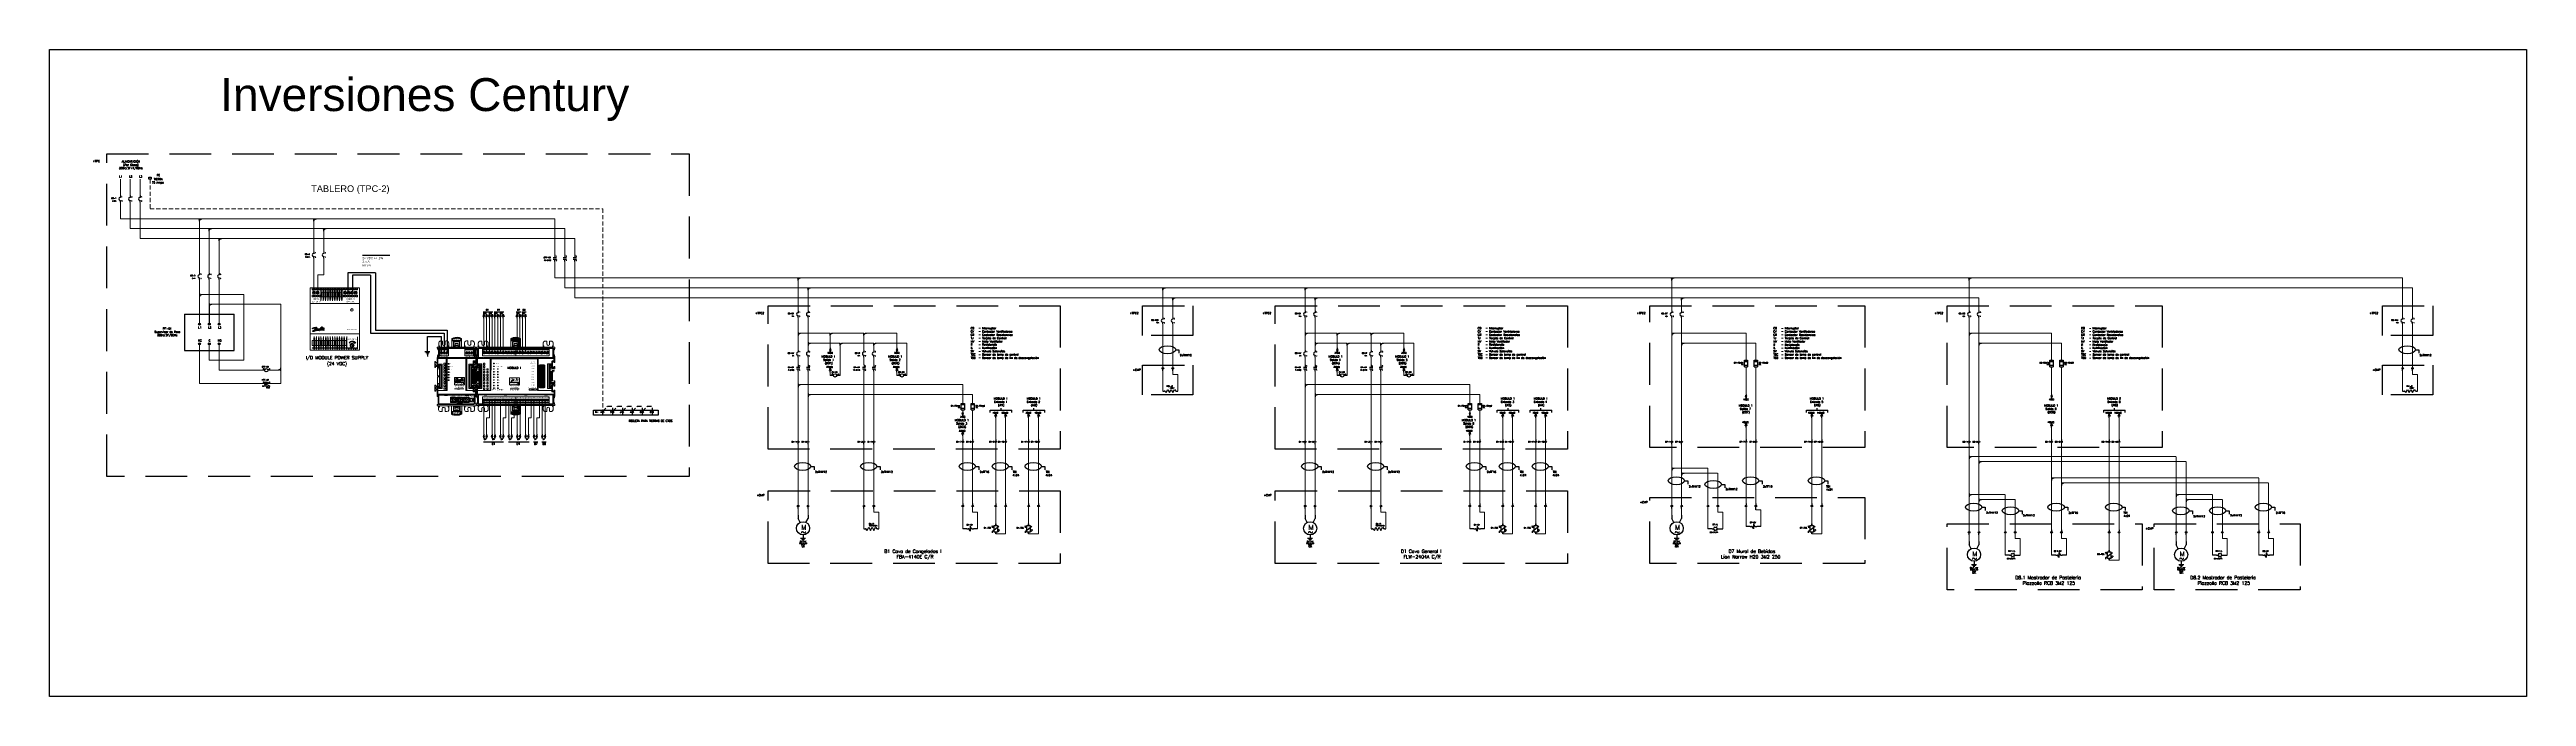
# Model space of a CAD drawing. Header units: inches. Extents: x 75782 to 87231, y -34126 to -18655.
# Drawn here: x 75782 to 83304, y -26993 to -25028 of the extents above; entities that cross this region are included whole.
import ezdxf
from ezdxf.enums import TextEntityAlignment as Align

# ---------------------------------------------------------------- set-up
doc = ezdxf.new("R2010")
doc.units = ezdxf.units.IN
doc.header["$MEASUREMENT"] = 0
doc.linetypes.add('DASHED', pattern=[19.05, 12.7, -6.35])
doc.linetypes.add('EPLANLINE7', pattern=[0])
for name, color, linetype in [('12-24v-wiring', 7, 'Continuous'), ('ak2-xm-204b', 7, 'Continuous'), ('BASELINE', 7, 'Continuous'), ('DIM', 3, 'Continuous'), ('Label', 7, 'Continuous'), ('LAYER01', 7, 'Continuous'), ('SENSORS', 7, 'Continuous'), ('TEXTOS', 7, 'Continuous'), ('WIRES', 5, 'Continuous')]:
    doc.layers.add(name, color=color, linetype=linetype)
for name, color, linetype, lineweight in [('A-Cable Belden', 9, 'Continuous', 18), ('A-Cables 220V', 6, 'Continuous', 18), ('COMPONENTES', 251, 'Continuous', 18), ('SYMBOL', 2, 'Continuous', 25)]:
    doc.layers.add(name, color=color, linetype=linetype, lineweight=lineweight)
doc.styles.add('ARIAL', font='arial.ttf')
doc.styles.get("Standard").update_dxf_attribs({"font": 'ROMANS.SHX'})

# ---------------------------------------------------------------- blocks, each defined once
blk = doc.blocks.new('Borne - abajo')
blk.add_line((0, 0), (0, 5))
blk.add_circle((0, 7.5), 2.5)
at = {"flags": 4}
blk.add_attdef('NAME', text='', height=4, dxfattribs=at).set_placement((-4.4, 5.3), align=Align.RIGHT)
blk.add_attdef('#', (4.6, 5.9), '', height=3, dxfattribs=at)
blk = doc.blocks.new('3F Breaker')
for p, q in [((0, 0), (0, -4.3)), ((30, 0), (30, -4.3)), ((60, 0), (60, -4.3)), ((0, -20), (0, -15.7)), ((30, -20), (30, -15.7)), ((60, -20), (60, -15.7))]:
    blk.add_line(p, q)
for centre in [(0, -5), (0, -15), (30, -5), (30, -15), (60, -5), (60, -15)]:
    blk.add_circle(centre, 0.653)
for centre in [(0, -10), (30, -10), (60, -10)]:
    blk.add_arc(centre, 5, 110, 250)
for s, p in [('2', (3.6, -17.7)), ('1', (3.6, -5)), ('3', (33.6, -5)), ('4', (33.6, -17.7)), ('5', (63.6, -5)), ('6', (63.6, -17.7))]:
    blk.add_text(s, height=2.5).set_placement(p)
at = {"flags": 4}
for tag, height, p in [('FEATURES', 3, (-12.5, -17.5)), ('NAME', 4, (-12.5, -10))]:
    blk.add_attdef(tag, text='', height=height, dxfattribs=at).set_placement(p, align=Align.RIGHT)
blk = doc.blocks.new('derivación a la derecha')
for p, q in [((0, 2.5), (0, -7.5)), ((0, -3.75), (5, 0)), ((5, 0), (7.5, 0))]:
    blk.add_line(p, q)
blk = doc.blocks.new('derivación inferior')
for p, q in [((-2.5, 0), (0, 0)), ((0, -7.5), (0, 0)), ((0, -5), (5, 0)), ((5, 0), (7.5, 0))]:
    blk.add_line(p, q)
blk = doc.blocks.new('contactor 3F')
for p, q in [((42940, 3544.6), (42950, 3544.6)), ((42940, 3539.6), (42950, 3539.6)), ((42945, 3552.1), (42945, 3544.6)), ((42945, 3532.1), (42945, 3539.6)), ((42970, 3544.6), (42980, 3544.6)), ((42970, 3539.6), (42980, 3539.6)), ((42975, 3552.1), (42975, 3544.6)), ((42975, 3532.1), (42975, 3539.6)), ((43000, 3544.6), (43010, 3544.6)), ((43000, 3539.6), (43010, 3539.6)), ((43005, 3552.1), (43005, 3544.6)), ((43005, 3532.1), (43005, 3539.6))]:
    blk.add_line(p, q)
for s, p in [('2', (42948.6, 3534.5)), ('1', (42948.6, 3547.1)), ('3', (42978.6, 3547.1)), ('4', (42978.6, 3534.5)), ('5', (43008.6, 3547.1)), ('6', (43008.6, 3534.5))]:
    blk.add_text(s, height=2.5).set_placement(p)
at = {"flags": 4}
for tag, height, p in [('FEATURES', 3, (42932.5, 3534.6)), ('NAME', 4, (42932.5, 3542.1))]:
    blk.add_attdef(tag, text='', height=height, dxfattribs=at).set_placement(p, align=Align.RIGHT)
blk = doc.blocks.new('Relay Coil')
for p, q in [((5, 0), (0, 0)), ((20, 0), (15, 0))]:
    blk.add_line(p, q)
blk.add_circle((10, 0), 5)
for s, p in [('B3', (0, 2.5)), ('A2', (17.5, 2.5))]:
    blk.add_text(s, height=2.5).set_placement(p)
at = {"flags": 4}
for tag, height, p in [('NAME', 4, (18.1, 8.2)), ('INTENSIDAD', 3, (21, -10)), ('PAGE', 3, (20.6, -15.1))]:
    blk.add_attdef(tag, text='', height=height, dxfattribs=at).set_placement(p, align=Align.RIGHT)
blk = doc.blocks.new('2F Breaker')
for p, q in [((0, 0), (0, -4.3)), ((30, 0), (30, -4.3)), ((0, -20), (0, -15.7)), ((30, -20), (30, -15.7))]:
    blk.add_line(p, q)
for centre in [(0, -5), (0, -15), (30, -5), (30, -15)]:
    blk.add_circle(centre, 0.653)
for centre in [(0, -10), (30, -10)]:
    blk.add_arc(centre, 5, 110, 250)
for s, p in [('2', (3.6, -17.7)), ('1', (3.6, -5)), ('3', (33.6, -5)), ('4', (33.6, -17.7))]:
    blk.add_text(s, height=2.5).set_placement(p)
at = {"flags": 4}
for tag, height, p in [('FEATURES', 3, (-12.5, -17.5)), ('NAME', 4, (-12.5, -10))]:
    blk.add_attdef(tag, text='', height=height, dxfattribs=at).set_placement(p, align=Align.RIGHT)
blk = doc.blocks.new('CONT 2F')
for p, q in [((33337.3, 23395.8), (33337.3, 23388.3)), ((33367.3, 23395.8), (33367.3, 23388.3)), ((33332.3, 23388.3), (33342.3, 23388.3)), ((33332.3, 23383.3), (33342.3, 23383.3)), ((33337.3, 23375.8), (33337.3, 23383.3)), ((33362.3, 23388.3), (33372.3, 23388.3)), ((33362.3, 23383.3), (33372.3, 23383.3)), ((33367.3, 23375.8), (33367.3, 23383.3))]:
    blk.add_line(p, q)
for s, p in [('1', (33340.9, 23390.8)), ('3', (33370.9, 23390.8)), ('2', (33340.9, 23378.1)), ('4', (33370.9, 23378.1))]:
    blk.add_text(s, height=2.5).set_placement(p)
at = {"flags": 4}
for tag, height, p in [('FEATURES', 3, (33324.8, 23378.3)), ('NAME', 4, (33324.8, 23385.8))]:
    blk.add_attdef(tag, text='', height=height, dxfattribs=at).set_placement(p, align=Align.RIGHT)
blk = doc.blocks.new('Solenoid Coil')
for p, q in [((0, 0), (4.3, 0)), ((10, -7.5), (5.7, 0)), ((10, 7.5), (10, -7.5)), ((10, 7.5), (14.3, 0)), ((15.7, 0), (20, 0))]:
    blk.add_line(p, q)
for centre in [(5, 0), (15, 0)]:
    blk.add_circle(centre, 0.704)
at = {"flags": 4}
for tag, height, p in [('NAME', 4, (17.5, 10)), ('PAGE', 3, (15, -17.5))]:
    blk.add_attdef(tag, text='', height=height, dxfattribs=at).set_placement(p, align=Align.RIGHT)
blk = doc.blocks.new('Temperature sensor')
for p, q in [((-10, -22.5), (10, -7.5)), ((-10, -27.5), (-10, -22.5))]:
    blk.add_line(p, q)
for points in [[(0, 0), (0, 0), (0, -5), (0, -5)], [(-5, -5), (5, -5), (5, -25), (-5, -25)], [(0, -30), (0, -30), (0, -25), (0, -25)]]:
    blk.add_lwpolyline(points, close=True)
at = {"layer": 'SYMBOL', "color": 0, "linetype": 'EPLANLINE7', "lineweight": 25}
for p, q in [((-10.4, -6.5), (-11.9, -8.9)), ((-10.4, -6.5), (-10.4, -12.5)), ((-10.4, -6.5), (-8.9, -8.9)), ((-7.4, -6.5), (-7.4, -12.5))]:
    blk.add_line(p, q, dxfattribs=at)
at = {"layer": 'SYMBOL', "color": 0, "linetype": 'EPLANLINE7', "lineweight": 13}
for p, q in [((-7.4, -6.5), (-8.9, -8.9)), ((-7.4, -6.5), (-5.9, -8.9)), ((-7.4, -12.5), (-7.4, -12.5)), ((-7.4, -12.5), (-7.4, -12.5)), ((6.6, -18.3), (6.6, -21.9)), ((6.6, -21.9), (8.1, -23.1)), ((9.6, -17.1), (8.1, -18.3)), ((8.1, -18.3), (9.6, -19.5)), ((8.1, -23.1), (9.6, -21.9)), ((11.1, -18.3), (9.6, -17.1)), ((9.6, -21.9), (11.1, -18.3)), ((9.6, -19.5), (12.6, -19.5))]:
    blk.add_line(p, q, dxfattribs=at)
at = {"flags": 4}
blk.add_attdef('NAME', text='', height=4, dxfattribs=at).set_placement((-14.8, -14.6), align=Align.RIGHT)
blk = doc.blocks.new('Arrow-down')
for p, q in [((0, 0), (0, -12.5)), ((2.5, -5), (-2.5, -5)), ((-2.5, -5), (0, -12.5)), ((0, -12.5), (2.5, -5))]:
    blk.add_line(p, q)
at = {"flags": 4}
blk.add_attdef('NAME', text='', height=4, dxfattribs=at).set_placement((7.5, -17.5), align=Align.RIGHT)
blk = doc.blocks.new('Arrow-up')
for p, q in [((-2.5, 5), (0, 12.5)), ((2.5, 5), (-2.5, 5)), ((0, 0), (0, 12.5)), ((0, 12.5), (2.5, 5))]:
    blk.add_line(p, q)
at = {"flags": 4}
blk.add_attdef('NAME', text='', height=4, dxfattribs=at).set_placement((7.5, 13.5), align=Align.RIGHT)
blk = doc.blocks.new('2F motor')
for p, q in [((0, 0), (0, -10)), ((30, 0), (30, -10)), ((6.1, -22.1), (0, -10)), ((7.5, -70), (22.5, -70)), ((10, -72.5), (20, -72.5)), ((12.5, -75), (17.5, -75)), ((15, -60), (15, -70)), ((23.9, -22.1), (30, -10))]:
    blk.add_line(p, q)
blk.add_circle((15, -40), 20)
blk.add_text('M', height=15).set_placement((10, -45))
at = {"insert": (8.6, -43.8), "char_height": 15, "width": 78.304, "attachment_point": 1}
blk.add_mtext('{\\Fsimplex|c0;~}', dxfattribs=at)
at = {"flags": 4}
for tag, height, p in [('CURRENT', 3, (15, -97.5)), ('VOLTAJE', 3, (15, -87.5)), ('NAME', 4, (15, -82.5)), ('HP', 3, (15, -92.5))]:
    blk.add_attdef(tag, text='', height=height, dxfattribs=at).set_placement(p, align=Align.CENTER)
blk = doc.blocks.new('Heater')
for p, q in [((0, 0), (4.3, 0)), ((10, -5), (5.7, 0)), ((10, -5), (15, 5)), ((15, 5), (20, -5)), ((20, -5), (25, 5)), ((25, 5), (30, -5)), ((30, -5), (35, 5)), ((35, 5), (39.3, 0)), ((40.7, 0), (45, 0))]:
    blk.add_line(p, q)
for centre in [(5, 0), (40, 0)]:
    blk.add_circle(centre, 0.704)
at = {"flags": 4}
for tag, height, p in [('NAME', 4, (30, 12.5)), ('DATA', 3, (27.5, 7.5))]:
    blk.add_attdef(tag, text='', height=height, dxfattribs=at).set_placement(p, align=Align.RIGHT)
blk = doc.blocks.new('Fusible')
at = {"color": 0, "ltscale": 0.1}
for p, q in [((45791, 2917.9), (45791, 2937.9)), ((45791, 2937.9), (45801, 2937.9)), ((45791, 2933.9), (45801, 2933.9)), ((45801, 2937.9), (45801, 2917.9)), ((45801, 2921.9), (45791, 2921.9)), ((45791, 2917.9), (45801, 2917.9))]:
    blk.add_line(p, q, dxfattribs=at)
at = {"flags": 4}
for p in [(45787.9, 2927.9), (45787.9, 2922.9)]:
    blk.add_attdef('NAME', text='', height=4, dxfattribs=at).set_placement(p, align=Align.RIGHT)
blk = doc.blocks.new('fusible1')
at = {"color": 0, "ltscale": 0.1}
for p, q in [((45821, 2917.9), (45821, 2937.9)), ((45821, 2937.9), (45831, 2937.9)), ((45821, 2933.9), (45831, 2933.9)), ((45831, 2937.9), (45831, 2917.9)), ((45831, 2921.9), (45821, 2921.9)), ((45821, 2917.9), (45831, 2917.9))]:
    blk.add_line(p, q, dxfattribs=at)
at = {"flags": 4}
for p in [(45834.9, 2927.9), (45834.9, 2922.9)]:
    blk.add_attdef('NAME', p, '', height=4, dxfattribs=at)
blk = doc.blocks.new('Borne - arriba')
blk.add_line((0, 0), (0, -5))
blk.add_circle((0, -7.5), 2.5)
at = {"flags": 4}
blk.add_attdef('NAME', text='', height=4, dxfattribs=at).set_placement((-4.4, -9.3), align=Align.RIGHT)
blk.add_attdef('#', (4.6, -8.9), '', height=3, dxfattribs=at)
blk = doc.blocks.new('DANLOGO1')
at = {"layer": 'BASELINE', "color": 7, "linetype": 'Continuous'}
for points in [[(8852, 8276), (8857, 8277), (8860, 8278), (8864, 8279), (8867, 8280), (8871, 8281), (8877, 8282), (8873, 8278), (8867, 8272), (8863, 8269), (8859, 8267), (8856, 8265), (8854, 8263), (8851, 8261), (8847, 8260), (8843, 8258), (8840, 8257), (8836, 8257), (8833, 8256), (8830, 8256), (8827, 8256), (8824, 8258), (8824, 8259), (8825, 8261), (8826, 8263), (8828, 8265), (8831, 8267), (8834, 8269), (8837, 8270), (8841, 8272), (8844, 8273), (8842, 8269), (8840, 8264), (8840, 8263), (8840, 8262), (8840, 8262), (8841, 8262), (8842, 8262), (8843, 8263), (8844, 8264), (8852, 8276)], [(8856, 8281), (8878, 8316), (8881, 8314), (8884, 8312), (8885, 8309), (8886, 8305), (8886, 8302), (8885, 8299), (8884, 8295), (8883, 8292), (8881, 8288), (8879, 8286), (8876, 8286), (8870, 8285), (8866, 8284), (8862, 8283), (8859, 8282), (8856, 8281)], [(8898, 8284), (8900, 8286), (8901, 8288), (8903, 8289), (8904, 8290), (8905, 8290), (8906, 8290), (8907, 8290), (8908, 8289), (8908, 8288), (8907, 8286), (8906, 8284), (8905, 8282), (8903, 8279), (8902, 8278), (8901, 8277), (8900, 8276), (8898, 8275), (8897, 8275), (8896, 8275), (8895, 8275), (8895, 8275), (8894, 8277), (8895, 8278), (8895, 8280), (8896, 8282), (8898, 8284)], [(8972, 8310), (8976, 8317), (8978, 8322), (8981, 8325), (8982, 8328), (8984, 8329), (8985, 8330), (8986, 8331), (8987, 8332), (8988, 8332), (8988, 8331), (8989, 8330), (8988, 8329), (8987, 8325), (8985, 8324), (8984, 8322), (8982, 8319), (8980, 8317), (8978, 8315), (8978, 8314), (8975, 8313), (8972, 8310)]]:
    blk.add_lwpolyline(points, dxfattribs=at)
at = {"layer": 'SENSORS', "color": 7, "linetype": 'Continuous'}
for points in [[(8810, 8315), (8814, 8316), (8817, 8317), (8821, 8318), (8824, 8319), (8828, 8320), (8832, 8321), (8835, 8322), (8839, 8322), (8843, 8323), (8847, 8323), (8851, 8324), (8854, 8324), (8859, 8324), (8862, 8324), (8866, 8323), (8870, 8323), (8873, 8327), (8874, 8327), (8876, 8327), (8878, 8327), (8879, 8328), (8881, 8328), (8883, 8328), (8884, 8328), (8886, 8329), (8880, 8319), (8882, 8318), (8884, 8317), (8886, 8315), (8888, 8313), (8889, 8311), (8890, 8309), (8891, 8307), (8891, 8304), (8891, 8301), (8890, 8298), (8889, 8295), (8889, 8292), (8887, 8290), (8886, 8287), (8884, 8284), (8883, 8282), (8889, 8283), (8891, 8285), (8893, 8288), (8896, 8290), (8899, 8292), (8902, 8294), (8905, 8294), (8908, 8294), (8910, 8292), (8910, 8292), (8910, 8292), (8910, 8292), (8910, 8292), (8912, 8294), (8920, 8295), (8920, 8295), (8910, 8278), (8910, 8278), (8910, 8277), (8910, 8277), (8911, 8277), (8911, 8278), (8912, 8278), (8913, 8279), (8914, 8279), (8915, 8280), (8915, 8281), (8916, 8281), (8917, 8282), (8919, 8284), (8920, 8285), (8922, 8287), (8924, 8289), (8925, 8291), (8926, 8293), (8928, 8295), (8929, 8297), (8937, 8298), (8932, 8290), (8934, 8291), (8935, 8292), (8937, 8294), (8938, 8295), (8940, 8296), (8941, 8297), (8943, 8298), (8944, 8299), (8945, 8299), (8946, 8299), (8947, 8299), (8948, 8299), (8948, 8298), (8949, 8297), (8949, 8296), (8949, 8295), (8948, 8293), (8947, 8292), (8946, 8290), (8945, 8288), (8944, 8287), (8943, 8285), (8942, 8283), (8941, 8282), (8941, 8282), (8941, 8281), (8941, 8281), (8942, 8281), (8944, 8282), (8946, 8284), (8948, 8285), (8950, 8287), (8953, 8289), (8955, 8291), (8956, 8293), (8958, 8295), (8958, 8295), (8951, 8295), (8954, 8300), (8960, 8300), (8962, 8303), (8963, 8305), (8965, 8308), (8966, 8310), (8968, 8313), (8970, 8315), (8971, 8318), (8973, 8320), (8975, 8322), (8976, 8325), (8978, 8327), (8980, 8329), (8982, 8331), (8985, 8333), (8987, 8335), (8990, 8337), (8991, 8338), (8992, 8338), (8994, 8339), (8995, 8338), (8996, 8337), (8996, 8336), (8996, 8334), (8996, 8333), (8995, 8332), (8995, 8331), (8994, 8330), (8994, 8330), (8991, 8326), (8989, 8322), (8986, 8319), (8982, 8315), (8979, 8312), (8975, 8309), (8972, 8306), (8968, 8303), (8968, 8301), (8983, 8303), (8983, 8303), (8983, 8303), (8983, 8302), (8983, 8302), (8981, 8300), (8979, 8299), (8978, 8297), (8976, 8295), (8975, 8293), (8973, 8291), (8972, 8289), (8972, 8286), (8972, 8285), (8972, 8285), (8973, 8284), (8974, 8284), (8975, 8284), (8976, 8284), (8977, 8284), (8978, 8285), (8979, 8286), (8980, 8287), (8981, 8289), (8982, 8290), (8983, 8291), (8984, 8292), (8985, 8293), (8986, 8295), (8985, 8296), (8984, 8296), (8984, 8298), (8984, 8299), (8984, 8300), (8984, 8301), (8985, 8302), (8985, 8303), (8986, 8304), (8986, 8305), (8987, 8305), (8988, 8306), (8989, 8306), (8989, 8306), (8990, 8306), (8991, 8306), (8991, 8306), (8992, 8305), (8992, 8305), (8993, 8304), (8993, 8303), (8993, 8302), (8992, 8301), (8992, 8301), (8992, 8300), (8992, 8299), (8991, 8298), (8991, 8297), (8993, 8298), (8995, 8298), (8996, 8299), (8998, 8300), (9000, 8301), (9001, 8303), (9003, 8304), (9004, 8305), (9005, 8306), (9005, 8307), (9005, 8309), (9005, 8310), (9006, 8311), (9006, 8312), (9007, 8313), (9008, 8314), (9009, 8315), (9010, 8316), (9011, 8317), (9012, 8317), (9013, 8317), (9014, 8316), (9014, 8315), (9014, 8314), (9014, 8313), (9014, 8312), (9013, 8311), (9012, 8310), (9011, 8308), (9010, 8307), (9009, 8305), (9008, 8304), (9008, 8302), (9008, 8302), (9008, 8301), (9008, 8301), (9009, 8300), (9011, 8301), (9013, 8302), (9016, 8303), (9018, 8304), (9020, 8305), (9022, 8305), (9024, 8306), (9024, 8308), (9024, 8309), (9024, 8310), (9024, 8311), (9025, 8312), (9025, 8313), (9025, 8314), (9026, 8315), (9027, 8316), (9027, 8317), (9028, 8317), (9029, 8318), (9030, 8318), (9031, 8318), (9031, 8318), (9032, 8318), (9032, 8317), (9033, 8316), (9033, 8315), (9033, 8314), (9032, 8313), (9032, 8312), (9032, 8311), (9031, 8310), (9030, 8309), (9029, 8308), (9028, 8307), (9027, 8306), (9027, 8304), (9027, 8302), (9027, 8300), (9027, 8298), (9027, 8295), (9027, 8293), (9027, 8291), (9027, 8290), (9026, 8288), (9024, 8286), (9023, 8285), (9022, 8284), (9020, 8283), (9018, 8283), (9016, 8283), (9015, 8282), (9013, 8283), (9012, 8283), (9011, 8284), (9010, 8285), (9010, 8287), (9010, 8288), (9010, 8290), (9011, 8291), (9011, 8292), (9013, 8293), (9014, 8294), (9015, 8295), (9016, 8295), (9017, 8296), (9018, 8297), (9019, 8298), (9020, 8298), (9021, 8299), (9022, 8299), (9023, 8300), (9024, 8301), (9024, 8302), (9024, 8303), (9024, 8304), (9023, 8303), (9022, 8303), (9021, 8302), (9020, 8302), (9019, 8301), (9017, 8301), (9016, 8300), (9015, 8300), (9009, 8297), (9009, 8295), (9008, 8293), (9008, 8291), (9007, 8289), (9006, 8287), (9005, 8285), (9004, 8284), (9002, 8283), (9001, 8282), (9000, 8282), (8998, 8281), (8997, 8281), (8996, 8281), (8994, 8281), (8993, 8282), (8991, 8282), (8991, 8283), (8990, 8284), (8990, 8286), (8990, 8287), (8991, 8289), (8992, 8291), (8994, 8293), (8996, 8294), (8998, 8295), (9000, 8297), (9002, 8298), (9004, 8299), (9005, 8300), (9005, 8300), (9005, 8301), (9005, 8302), (9003, 8301), (9001, 8300), (8999, 8298), (8997, 8297), (8995, 8296), (8993, 8295), (8991, 8295), (8989, 8294), (8989, 8294), (8987, 8292), (8985, 8289), (8983, 8286), (8981, 8284), (8978, 8282), (8976, 8280), (8973, 8279), (8970, 8279), (8969, 8279), (8968, 8280), (8967, 8280), (8966, 8281), (8965, 8282), (8965, 8283), (8965, 8284), (8965, 8285), (8965, 8287), (8965, 8288), (8966, 8290), (8966, 8291), (8967, 8292), (8968, 8293), (8968, 8294), (8969, 8295), (8970, 8296), (8971, 8297), (8972, 8298), (8973, 8299), (8972, 8299), (8971, 8298), (8969, 8298), (8968, 8298), (8967, 8298), (8966, 8298), (8966, 8298), (8965, 8298), (8953, 8274), (8953, 8274), (8956, 8274), (8977, 8275), (9001, 8277), (9029, 8279), (9030, 8279), (9031, 8279), (9031, 8279), (9032, 8279), (9033, 8279), (9034, 8279), (9035, 8279), (9035, 8279), (9031, 8274), (9032, 8274), (9032, 8273), (9033, 8273), (9034, 8272), (9035, 8271), (9036, 8271), (9037, 8270), (9038, 8270), (9037, 8269), (9018, 8270), (8993, 8270), (8961, 8268), (8959, 8268), (8958, 8268), (8956, 8268), (8955, 8268), (8954, 8268), (8952, 8268), (8951, 8268), (8950, 8268), (8942, 8255), (8934, 8254), (8941, 8267), (8941, 8267), (8925, 8266), (8896, 8263), (8872, 8260), (8873, 8261), (8873, 8262), (8874, 8262), (8874, 8263), (8906, 8268), (8925, 8271), (8944, 8272), (8951, 8283), (8951, 8284), (8950, 8284), (8950, 8283), (8950, 8283), (8948, 8282), (8947, 8281), (8945, 8279), (8944, 8278), (8942, 8277), (8940, 8276), (8938, 8276), (8936, 8275), (8936, 8275), (8935, 8276), (8934, 8276), (8934, 8276), (8933, 8278), (8933, 8280), (8934, 8281), (8934, 8283), (8935, 8284), (8936, 8285), (8937, 8286), (8937, 8287), (8938, 8288), (8938, 8289), (8939, 8290), (8940, 8292), (8940, 8292), (8940, 8292), (8940, 8292), (8940, 8292), (8940, 8292), (8939, 8292), (8939, 8292), (8939, 8292), (8937, 8290), (8935, 8288), (8933, 8286), (8930, 8284), (8928, 8282), (8926, 8279), (8925, 8277), (8923, 8274), (8922, 8274), (8920, 8274), (8920, 8274), (8919, 8274), (8918, 8274), (8917, 8274), (8916, 8274), (8916, 8274), (8917, 8275), (8917, 8276), (8918, 8277), (8918, 8278), (8918, 8279), (8919, 8280), (8919, 8280), (8919, 8280), (8918, 8279), (8916, 8278), (8915, 8277), (8914, 8276), (8912, 8275), (8911, 8274), (8909, 8273), (8908, 8272), (8907, 8272), (8905, 8272), (8904, 8273), (8902, 8275), (8902, 8275), (8901, 8274), (8899, 8273), (8898, 8271), (8896, 8271), (8894, 8270), (8892, 8269), (8890, 8270), (8888, 8270), (8887, 8271), (8887, 8272), (8886, 8273), (8886, 8275), (8886, 8276), (8886, 8277), (8887, 8278), (8887, 8279), (8887, 8279), (8880, 8279), (8878, 8276), (8875, 8273), (8872, 8270), (8869, 8267), (8866, 8265), (8863, 8262), (8860, 8260), (8857, 8258), (8853, 8256), (8850, 8254), (8847, 8252), (8843, 8250), (8840, 8249), (8836, 8248), (8833, 8246), (8829, 8245), (8827, 8245), (8825, 8245), (8823, 8245), (8820, 8244), (8818, 8244), (8816, 8244), (8813, 8245), (8811, 8245), (8810, 8246), (8809, 8247), (8808, 8248), (8807, 8249), (8808, 8251), (8808, 8253), (8809, 8255), (8810, 8256), (8811, 8258), (8813, 8259), (8814, 8260), (8816, 8261), (8819, 8264), (8823, 8265), (8826, 8267), (8829, 8269), (8833, 8270), (8837, 8272), (8840, 8273), (8844, 8274), (8846, 8276), (8865, 8313), (8865, 8313), (8861, 8313), (8856, 8313), (8852, 8313), (8848, 8313), (8843, 8312), (8839, 8311), (8835, 8310), (8831, 8310), (8827, 8308), (8823, 8307), (8819, 8305), (8816, 8303), (8812, 8302), (8808, 8300), (8805, 8298), (8801, 8296), (8800, 8295)], [(8995, 8288), (8995, 8287), (8996, 8287), (8996, 8287), (8996, 8287), (8998, 8287), (8999, 8288), (9000, 8289), (9001, 8290), (9001, 8291), (9002, 8292), (9002, 8293), (9003, 8295), (9003, 8295), (9003, 8295), (9003, 8295), (9003, 8295), (9003, 8295), (9002, 8295), (9002, 8295), (9002, 8295), (9001, 8295), (9000, 8294), (8999, 8293), (8998, 8292), (8997, 8291), (8996, 8290), (8995, 8289)], [(9014, 8288), (9014, 8287), (9015, 8287), (9015, 8287), (9016, 8287), (9017, 8287), (9018, 8288), (9019, 8289), (9020, 8290), (9021, 8291), (9021, 8292), (9022, 8293), (9022, 8295), (9022, 8295), (9022, 8295), (9022, 8295), (9022, 8295), (9022, 8295), (9022, 8295), (9021, 8295), (9021, 8295), (9020, 8295), (9019, 8294), (9018, 8293), (9017, 8292), (9016, 8291), (9015, 8290), (9015, 8289)]]:
    blk.add_lwpolyline(points, close=True, dxfattribs=at)
blk = doc.blocks.new('24vdc-ps')
at = {"linetype": 'Continuous', "lineweight": 0}
for p, q in [((-6569, 1368), (-5237, 1368)), ((-6496, 1680), (-6438, 1636)), ((-6489, 1688), (-6432, 1645)), ((-6395, 1680), (-6337, 1636)), ((-6388, 1688), (-6331, 1645)), ((-6282, 1503), (-6276, 1445)), ((-6276, 1445), (-6268, 1503)), ((-6219, 1503), (-6212, 1445)), ((-6212, 1445), (-6205, 1503)), ((-6157, 1503), (-6150, 1445)), ((-6150, 1445), (-6143, 1503)), ((-6093, 1503), (-6086, 1445)), ((-6086, 1445), (-6078, 1503)), ((-6031, 1503), (-6024, 1445)), ((-6024, 1445), (-6017, 1503)), ((-5968, 1503), (-5961, 1445)), ((-5961, 1445), (-5954, 1503)), ((-5905, 1503), (-5898, 1445)), ((-5898, 1445), (-5891, 1503)), ((-5842, 1503), (-5835, 1445)), ((-5835, 1445), (-5827, 1503)), ((-5781, 1503), (-5774, 1445)), ((-5774, 1445), (-5766, 1503)), ((-5718, 1503), (-5711, 1445)), ((-5711, 1445), (-5704, 1503)), ((-5654, 1680), (-5597, 1636)), ((-5647, 1688), (-5591, 1645)), ((-5560, 1680), (-5503, 1636)), ((-5553, 1688), (-5497, 1645)), ((-5465, 1680), (-5408, 1636)), ((-5458, 1688), (-5402, 1645)), ((-5371, 1680), (-5313, 1636)), ((-5364, 1688), (-5307, 1645)), ((-6569, 556), (-5237, 556)), ((-6468, 421), (-6461, 479)), ((-6461, 479), (-6453, 421)), ((-6405, 421), (-6398, 479)), ((-6398, 479), (-6391, 421)), ((-6341, 421), (-6334, 479)), ((-6334, 479), (-6327, 421)), ((-6281, 421), (-6274, 479)), ((-6274, 479), (-6266, 421)), ((-6217, 421), (-6210, 479)), ((-6210, 479), (-6203, 421)), ((-6152, 421), (-6145, 479)), ((-6145, 479), (-6138, 421)), ((-6093, 421), (-6086, 479)), ((-6086, 479), (-6078, 421)), ((-6030, 421), (-6023, 479)), ((-6023, 479), (-6016, 421)), ((-5966, 421), (-5959, 479)), ((-5959, 479), (-5952, 421)), ((-5903, 421), (-5897, 479)), ((-5897, 479), (-5889, 421)), ((-5842, 421), (-5835, 479)), ((-5835, 479), (-5828, 421)), ((-5779, 421), (-5772, 479)), ((-5772, 479), (-5765, 421)), ((-5720, 421), (-5713, 479)), ((-5713, 479), (-5705, 421)), ((-5654, 421), (-5647, 479)), ((-5647, 479), (-5640, 421)), ((-5587, 421), (-5580, 479)), ((-5580, 479), (-5573, 421)), ((-5527, 167), (-5527, 138)), ((-5527, 138), (-5509, 138)), ((-5509, 167), (-5509, 138)), ((-5468, 167), (-5468, 138)), ((-5468, 138), (-5449, 138)), ((-5449, 167), (-5449, 138)), ((-5409, 167), (-5409, 138)), ((-5409, 138), (-5390, 138)), ((-5390, 167), (-5390, 138)), ((-5366, 292), (-5355, 308)), ((-5355, 308), (-5334, 312)), ((-5349, 167), (-5349, 138)), ((-5349, 138), (-5325, 138)), ((-5325, 167), (-5325, 138)), ((-5285, 138), (-5285, 472))]:
    blk.add_line(p, q, dxfattribs=at)
for points in [[(-6569, 1792), (-5237, 1792), (-5237, 114), (-6569, 114)], [(-6510, 1785), (-6476, 1785), (-6476, 1736), (-6510, 1736)], [(-6510, 1599), (-6476, 1599), (-6476, 1549), (-6510, 1549)], [(-6508, 1748), (-6479, 1748), (-6479, 1738), (-6508, 1738)], [(-6446, 1785), (-6412, 1785), (-6412, 1736), (-6446, 1736)], [(-6446, 1599), (-6412, 1599), (-6412, 1549), (-6446, 1549)], [(-6444, 1748), (-6415, 1748), (-6415, 1738), (-6444, 1738)], [(-6385, 1785), (-6350, 1785), (-6350, 1736), (-6385, 1736)], [(-6385, 1599), (-6350, 1599), (-6350, 1549), (-6385, 1549)], [(-6382, 1748), (-6353, 1748), (-6353, 1738), (-6382, 1738)], [(-6324, 1785), (-6289, 1785), (-6289, 1736), (-6324, 1736)], [(-6324, 1599), (-6289, 1599), (-6289, 1549), (-6324, 1549)], [(-6321, 1748), (-6292, 1748), (-6292, 1738), (-6321, 1738)], [(-6260, 1785), (-6225, 1785), (-6225, 1736), (-6260, 1736)], [(-6260, 1681), (-6225, 1681), (-6225, 1549), (-6260, 1549)], [(-6257, 1748), (-6228, 1748), (-6228, 1738), (-6257, 1738)], [(-6199, 1785), (-6164, 1785), (-6164, 1736), (-6199, 1736)], [(-6199, 1681), (-6164, 1681), (-6164, 1549), (-6199, 1549)], [(-6197, 1748), (-6167, 1748), (-6167, 1738), (-6197, 1738)], [(-6135, 1785), (-6100, 1785), (-6100, 1736), (-6135, 1736)], [(-6135, 1681), (-6100, 1681), (-6100, 1549), (-6135, 1549)], [(-6133, 1748), (-6103, 1748), (-6103, 1738), (-6133, 1738)], [(-6072, 1785), (-6038, 1785), (-6038, 1736), (-6072, 1736)], [(-6072, 1681), (-6038, 1681), (-6038, 1549), (-6072, 1549)], [(-6070, 1748), (-6041, 1748), (-6041, 1738), (-6070, 1738)], [(-6009, 1785), (-5975, 1785), (-5975, 1736), (-6009, 1736)], [(-6009, 1681), (-5975, 1681), (-5975, 1549), (-6009, 1549)], [(-6007, 1748), (-5978, 1748), (-5978, 1738), (-6007, 1738)], [(-5948, 1785), (-5913, 1785), (-5913, 1736), (-5948, 1736)], [(-5948, 1681), (-5913, 1681), (-5913, 1549), (-5948, 1549)], [(-5945, 1748), (-5916, 1748), (-5916, 1738), (-5945, 1738)], [(-5883, 1785), (-5848, 1785), (-5848, 1736), (-5883, 1736)], [(-5883, 1681), (-5848, 1681), (-5848, 1549), (-5883, 1549)], [(-5880, 1748), (-5851, 1748), (-5851, 1738), (-5880, 1738)], [(-5823, 1785), (-5788, 1785), (-5788, 1736), (-5823, 1736)], [(-5823, 1681), (-5788, 1681), (-5788, 1549), (-5823, 1549)], [(-5820, 1748), (-5791, 1748), (-5791, 1738), (-5820, 1738)], [(-5759, 1785), (-5724, 1785), (-5724, 1736), (-5759, 1736)], [(-5759, 1681), (-5724, 1681), (-5724, 1549), (-5759, 1549)], [(-5756, 1748), (-5727, 1748), (-5727, 1738), (-5756, 1738)], [(-5700, 1785), (-5665, 1785), (-5665, 1736), (-5700, 1736)], [(-5700, 1599), (-5665, 1599), (-5665, 1549), (-5700, 1549)], [(-5697, 1748), (-5668, 1748), (-5668, 1738), (-5697, 1738)], [(-5637, 1785), (-5603, 1785), (-5603, 1736), (-5637, 1736)], [(-5637, 1599), (-5603, 1599), (-5603, 1549), (-5637, 1549)], [(-5635, 1748), (-5606, 1748), (-5606, 1738), (-5635, 1738)], [(-5576, 1785), (-5542, 1785), (-5542, 1736), (-5576, 1736)], [(-5576, 1599), (-5542, 1599), (-5542, 1549), (-5576, 1549)], [(-5574, 1748), (-5545, 1748), (-5545, 1738), (-5574, 1738)], [(-5514, 1785), (-5479, 1785), (-5479, 1736), (-5514, 1736)], [(-5514, 1599), (-5479, 1599), (-5479, 1549), (-5514, 1549)], [(-5512, 1748), (-5482, 1748), (-5482, 1738), (-5512, 1738)], [(-5448, 1785), (-5413, 1785), (-5413, 1736), (-5448, 1736)], [(-5448, 1599), (-5413, 1599), (-5413, 1549), (-5448, 1549)], [(-5445, 1748), (-5416, 1748), (-5416, 1738), (-5445, 1738)], [(-5387, 1785), (-5352, 1785), (-5352, 1736), (-5387, 1736)], [(-5387, 1599), (-5352, 1599), (-5352, 1549), (-5387, 1549)], [(-5384, 1748), (-5355, 1748), (-5355, 1738), (-5384, 1738)], [(-5326, 1785), (-5291, 1785), (-5291, 1736), (-5326, 1736)], [(-5326, 1599), (-5291, 1599), (-5291, 1549), (-5326, 1549)], [(-5324, 1748), (-5294, 1748), (-5294, 1738), (-5324, 1738)], [(-6511, 370), (-6471, 370), (-6471, 234), (-6511, 234)], [(-6511, 179), (-6471, 179), (-6471, 167), (-6511, 167)], [(-6450, 370), (-6409, 370), (-6409, 234), (-6450, 234)], [(-6450, 179), (-6409, 179), (-6409, 167), (-6450, 167)], [(-6386, 370), (-6345, 370), (-6345, 234), (-6386, 234)], [(-6386, 179), (-6345, 179), (-6345, 167), (-6386, 167)], [(-6325, 370), (-6285, 370), (-6285, 234), (-6325, 234)], [(-6325, 179), (-6285, 179), (-6285, 167), (-6325, 167)], [(-6263, 370), (-6222, 370), (-6222, 234), (-6263, 234)], [(-6263, 179), (-6222, 179), (-6222, 167), (-6263, 167)], [(-6198, 370), (-6157, 370), (-6157, 234), (-6198, 234)], [(-6198, 179), (-6157, 179), (-6157, 167), (-6198, 167)], [(-6137, 370), (-6097, 370), (-6097, 234), (-6137, 234)], [(-6137, 179), (-6097, 179), (-6097, 167), (-6137, 167)], [(-6073, 370), (-6032, 370), (-6032, 234), (-6073, 234)], [(-6073, 179), (-6032, 179), (-6032, 167), (-6073, 167)], [(-6013, 370), (-5973, 370), (-5973, 234), (-6013, 234)], [(-6013, 179), (-5973, 179), (-5973, 167), (-6013, 167)], [(-5950, 370), (-5910, 370), (-5910, 234), (-5950, 234)], [(-5950, 179), (-5910, 179), (-5910, 167), (-5950, 167)], [(-5885, 370), (-5844, 370), (-5844, 234), (-5885, 234)], [(-5885, 179), (-5844, 179), (-5844, 167), (-5885, 167)], [(-5826, 370), (-5786, 370), (-5786, 234), (-5826, 234)], [(-5826, 179), (-5786, 179), (-5786, 167), (-5826, 167)], [(-5825, 370), (-5784, 370), (-5784, 234), (-5825, 234)], [(-5825, 179), (-5784, 179), (-5784, 167), (-5825, 167)], [(-5762, 370), (-5721, 370), (-5721, 234), (-5762, 234)], [(-5762, 179), (-5721, 179), (-5721, 167), (-5762, 167)], [(-5699, 370), (-5658, 370), (-5658, 234), (-5699, 234)], [(-5699, 179), (-5658, 179), (-5658, 167), (-5699, 167)], [(-5635, 370), (-5595, 370), (-5595, 234), (-5635, 234)], [(-5635, 179), (-5595, 179), (-5595, 167), (-5635, 167)], [(-5567, 179), (-5527, 179), (-5527, 167), (-5567, 167)], [(-5509, 179), (-5468, 179), (-5468, 167), (-5509, 167)], [(-5406, 226), (-5413, 217), (-5463, 262), (-5456, 270)], [(-5449, 179), (-5409, 179), (-5409, 167), (-5449, 167)], [(-5390, 179), (-5349, 179), (-5349, 167), (-5390, 167)], [(-5325, 179), (-5284, 179), (-5284, 167), (-5325, 167)]]:
    blk.add_lwpolyline(points, close=True, dxfattribs=at)
for points in [[(-6282, 1503), (-6282, 1786), (-6268, 1786), (-6268, 1503)], [(-6219, 1503), (-6219, 1786), (-6205, 1786), (-6205, 1503)], [(-6157, 1503), (-6157, 1786), (-6143, 1786), (-6143, 1503)], [(-6093, 1503), (-6093, 1786), (-6078, 1786), (-6078, 1503)], [(-6031, 1503), (-6031, 1786), (-6017, 1786), (-6017, 1503)], [(-5968, 1503), (-5968, 1786), (-5954, 1786), (-5954, 1503)], [(-5905, 1503), (-5905, 1786), (-5891, 1786), (-5891, 1503)], [(-5842, 1503), (-5842, 1786), (-5827, 1786), (-5827, 1503)], [(-5781, 1503), (-5781, 1786), (-5766, 1786), (-5766, 1503)], [(-5718, 1503), (-5718, 1786), (-5704, 1786), (-5704, 1503)], [(-6468, 421), (-6468, 138), (-6453, 138), (-6453, 421)], [(-6405, 421), (-6405, 138), (-6391, 138), (-6391, 421)], [(-6341, 421), (-6341, 138), (-6327, 138), (-6327, 421)], [(-6281, 421), (-6281, 138), (-6266, 138), (-6266, 421)], [(-6217, 421), (-6217, 138), (-6203, 138), (-6203, 421)], [(-6152, 421), (-6152, 138), (-6138, 138), (-6138, 421)], [(-6093, 421), (-6093, 138), (-6078, 138), (-6078, 421)], [(-6030, 421), (-6030, 138), (-6016, 138), (-6016, 421)], [(-5966, 421), (-5966, 138), (-5952, 138), (-5952, 421)], [(-5903, 421), (-5903, 138), (-5889, 138), (-5889, 421)], [(-5842, 421), (-5842, 138), (-5828, 138), (-5828, 421)], [(-5779, 421), (-5779, 138), (-5765, 138), (-5765, 421)], [(-5720, 421), (-5720, 138), (-5705, 138), (-5705, 421)], [(-5654, 421), (-5654, 138), (-5640, 138), (-5640, 421)], [(-5587, 421), (-5587, 138), (-5573, 138), (-5573, 421)]]:
    blk.add_lwpolyline(points, dxfattribs=at)
for centre, radius in [((-6465, 1661), 42.4), ((-6465, 1661), 36.2), ((-6364, 1661), 42.4), ((-6364, 1661), 36.2), ((-5624, 1661), 42.4), ((-5624, 1661), 36.2), ((-5530, 1661), 42.4), ((-5530, 1661), 36.2), ((-5435, 1661), 42.4), ((-5435, 1661), 36.2), ((-5340, 1661), 42.4), ((-5340, 1661), 36.2), ((-5438, 1197), 35), ((-5435, 244), 54.1), ((-5435, 244), 41.4)]:
    blk.add_circle(centre, radius, dxfattribs=at)
for points in [[(-5511, 304), (-5475, 341), (-5426, 356), (-5376, 346), (-5334, 312)], [(-5511, 304), (-5473, 327), (-5422, 335), (-5378, 312), (-5366, 292)]]:
    blk.add_spline(points, degree=3, dxfattribs=at)
at = {"layer": 'LAYER01', "color": 7, "linetype": 'Continuous', "lineweight": 0, "xscale": 1.342367731631384, "yscale": 1.342367731631384, "zscale": 1.342367731631384}
blk.add_blockref('DANLOGO1', (-18319, -10450), dxfattribs=at)
at = {"linetype": 'Continuous', "lineweight": 0, "width": 779.86, "attachment_point": 1}
for s, insert, char_height in [('{\\f@Arial Unicode MS|b0|i0|c0|p34;100-240V}', (-6507, 1443), 36), ('{\\f@Arial Unicode MS|b0|i0|c0|p34;Input AC}', (-6507, 1515), 36), ('{\\f@Arial Unicode MS|b0|i0|c0|p34;L}', (-6501, 1730), 28.8), ('{\\f@Arial Unicode MS|b0|i0|c0|p34;(}', (-6459, 1733), 28.8), ('{\\f@Arial Unicode MS|b0|i0|c0|p34;+}', (-6452, 1736), 36), ('{\\f@Arial Unicode MS|b0|i0|c0|p34;)}', (-6426, 1733), 28.8), ('{\\f@Arial Unicode MS|b0|i0|c0|p34;N}', (-6390, 1730), 28.8), ('{\\f@Arial Unicode MS|b0|i0|c0|p34;(}', (-6351, 1733), 28.8), ('{\\f@Arial Unicode MS|b0|i0|c0|p34;-}', (-6338, 1736), 36), ('{\\f@Arial Unicode MS|b0|i0|c0|p34;)}', (-6320, 1731), 28.8), ('{\\f@Arial Unicode MS|b0|i0|c0|p34;+}', (-5634, 1739), 36), ('{\\f@Arial Unicode MS|b0|i0|c0|p34;Output DC}', (-5591, 1515), 36), ('{\\f@Arial Unicode MS|b0|i0|c0|p34;24V 2.5A}', (-5583, 1443), 36), ('{\\f@Arial Unicode MS|b0|i0|c0|p34;+}', (-5542, 1739), 36), ('{\\f@Arial Unicode MS|b0|i0|c0|p34;-}', (-5447, 1739), 36), ('{\\f@Arial Unicode MS|b0|i0|c0|p34;-}', (-5345, 1739), 36), ('{\\f@Arial Unicode MS|b0|i0|c0|p34;22.5-29.5V}', (-5555, 420), 36)]:
    blk.add_mtext(s, dxfattribs=dict(at, insert=insert, char_height=char_height))
at = {"layer": 'ak2-xm-204b', "color": 5, "linetype": 'Continuous', "insert": (-5576, 683), "char_height": 29.89, "width": 1379.09, "attachment_point": 1, "style": 'ARIAL'}
blk.add_mtext('No. 080Z0055', dxfattribs=at)
blk = doc.blocks.new('AK2-CM')
for points in [[(32125, 22479), (32128, 22484), (32128, 22484), (32129, 22484), (32130, 22485), (32131, 22485), (32132, 22485), (32132, 22485), (32133, 22485), (32134, 22486), (32135, 22486), (32136, 22486), (32137, 22486), (32137, 22486), (32138, 22486), (32139, 22486), (32140, 22486), (32141, 22486), (32142, 22487), (32144, 22487), (32143, 22485), (32143, 22484), (32138, 22476), (32137, 22475), (32135, 22472), (32135, 22472), (32135, 22472), (32134, 22472), (32134, 22472), (32134, 22472), (32134, 22472), (32134, 22473), (32135, 22473), (32135, 22474), (32135, 22475), (32135, 22475), (32140, 22483), (32139, 22484), (32138, 22484), (32137, 22483), (32136, 22483), (32135, 22483), (32134, 22483), (32133, 22483), (32132, 22483), (32131, 22482), (32130, 22482), (32130, 22482), (32129, 22481), (32128, 22481), (32127, 22480), (32126, 22480), (32126, 22479)], [(32125, 22479), (32128, 22484), (32128, 22484), (32129, 22484), (32130, 22485), (32131, 22485), (32132, 22485), (32132, 22485), (32133, 22485), (32134, 22486), (32135, 22486), (32136, 22486), (32137, 22486), (32137, 22486), (32138, 22486), (32139, 22486), (32140, 22486), (32141, 22486), (32142, 22487), (32144, 22487), (32143, 22485), (32143, 22484), (32138, 22476), (32137, 22475), (32135, 22472), (32135, 22472), (32135, 22472), (32134, 22472), (32134, 22472), (32134, 22472), (32134, 22472), (32134, 22473), (32135, 22473), (32135, 22474), (32135, 22475), (32135, 22475), (32140, 22483), (32139, 22484), (32138, 22484), (32137, 22483), (32136, 22483), (32135, 22483), (32134, 22483), (32133, 22483), (32132, 22483), (32131, 22482), (32130, 22482), (32130, 22482), (32129, 22481), (32128, 22481), (32127, 22480), (32126, 22480), (32126, 22479)], [(32125, 22479), (32128, 22484), (32128, 22484), (32129, 22484), (32130, 22485), (32131, 22485), (32132, 22485), (32132, 22485), (32133, 22485), (32134, 22486), (32135, 22486), (32136, 22486), (32137, 22486), (32137, 22486), (32138, 22486), (32139, 22486), (32140, 22486), (32141, 22486), (32142, 22487), (32144, 22487), (32143, 22485), (32143, 22484), (32138, 22476), (32137, 22475), (32135, 22472), (32135, 22472), (32135, 22472), (32134, 22472), (32134, 22472), (32134, 22472), (32134, 22472), (32134, 22473), (32135, 22473), (32135, 22474), (32135, 22475), (32135, 22475), (32140, 22483), (32139, 22484), (32138, 22484), (32137, 22483), (32136, 22483), (32135, 22483), (32134, 22483), (32133, 22483), (32132, 22483), (32131, 22482), (32130, 22482), (32130, 22482), (32129, 22481), (32128, 22481), (32127, 22480), (32126, 22480), (32126, 22479)], [(32125, 22479), (32128, 22484), (32128, 22484), (32129, 22484), (32130, 22485), (32131, 22485), (32132, 22485), (32132, 22485), (32133, 22485), (32134, 22486), (32135, 22486), (32136, 22486), (32137, 22486), (32137, 22486), (32138, 22486), (32139, 22486), (32140, 22486), (32141, 22486), (32142, 22487), (32144, 22487), (32143, 22485), (32143, 22484), (32138, 22476), (32137, 22475), (32135, 22472), (32135, 22472), (32135, 22472), (32134, 22472), (32134, 22472), (32134, 22472), (32134, 22472), (32134, 22473), (32135, 22473), (32135, 22474), (32135, 22475), (32135, 22475), (32140, 22483), (32139, 22484), (32138, 22484), (32137, 22483), (32136, 22483), (32135, 22483), (32134, 22483), (32133, 22483), (32132, 22483), (32131, 22482), (32130, 22482), (32130, 22482), (32129, 22481), (32128, 22481), (32127, 22480), (32126, 22480), (32126, 22479)], [(32135, 22475), (32134, 22474), (32134, 22474), (32133, 22474), (32132, 22474), (32130, 22473), (32130, 22472), (32129, 22472), (32129, 22472), (32128, 22471), (32128, 22471), (32128, 22471), (32127, 22470), (32127, 22470), (32127, 22470), (32127, 22469), (32127, 22469), (32127, 22469), (32128, 22468), (32128, 22468), (32128, 22468), (32129, 22468), (32130, 22468), (32130, 22468), (32131, 22468), (32131, 22468), (32132, 22468), (32133, 22469), (32133, 22469), (32134, 22469), (32134, 22471), (32133, 22471), (32133, 22471), (32132, 22471), (32131, 22471), (32131, 22471), (32131, 22471), (32131, 22472), (32131, 22472), (32132, 22473), (32132, 22473), (32133, 22473), (32134, 22474), (32134, 22474), (32135, 22474)], [(32135, 22475), (32134, 22474), (32134, 22474), (32133, 22474), (32132, 22474), (32130, 22473), (32130, 22472), (32129, 22472), (32129, 22472), (32128, 22471), (32128, 22471), (32128, 22471), (32127, 22470), (32127, 22470), (32127, 22470), (32127, 22469), (32127, 22469), (32127, 22469), (32128, 22468), (32128, 22468), (32128, 22468), (32129, 22468), (32130, 22468), (32130, 22468), (32131, 22468), (32131, 22468), (32132, 22468), (32133, 22469), (32133, 22469), (32134, 22469), (32134, 22471), (32133, 22471), (32133, 22471), (32132, 22471), (32131, 22471), (32131, 22471), (32131, 22471), (32131, 22472), (32131, 22472), (32132, 22473), (32132, 22473), (32133, 22473), (32134, 22474), (32134, 22474), (32135, 22474)], [(32135, 22475), (32134, 22474), (32134, 22474), (32133, 22474), (32132, 22474), (32130, 22473), (32130, 22472), (32129, 22472), (32129, 22472), (32128, 22471), (32128, 22471), (32128, 22471), (32127, 22470), (32127, 22470), (32127, 22470), (32127, 22469), (32127, 22469), (32127, 22469), (32128, 22468), (32128, 22468), (32128, 22468), (32129, 22468), (32130, 22468), (32130, 22468), (32131, 22468), (32131, 22468), (32132, 22468), (32133, 22469), (32133, 22469), (32134, 22469), (32134, 22471), (32133, 22471), (32133, 22471), (32132, 22471), (32131, 22471), (32131, 22471), (32131, 22471), (32131, 22472), (32131, 22472), (32132, 22473), (32132, 22473), (32133, 22473), (32134, 22474), (32134, 22474), (32135, 22474)], [(32135, 22475), (32134, 22474), (32134, 22474), (32133, 22474), (32132, 22474), (32130, 22473), (32130, 22472), (32129, 22472), (32129, 22472), (32128, 22471), (32128, 22471), (32128, 22471), (32127, 22470), (32127, 22470), (32127, 22470), (32127, 22469), (32127, 22469), (32127, 22469), (32128, 22468), (32128, 22468), (32128, 22468), (32129, 22468), (32130, 22468), (32130, 22468), (32131, 22468), (32131, 22468), (32132, 22468), (32133, 22469), (32133, 22469), (32134, 22469), (32134, 22471), (32133, 22471), (32133, 22471), (32132, 22471), (32131, 22471), (32131, 22471), (32131, 22471), (32131, 22472), (32131, 22472), (32132, 22473), (32132, 22473), (32133, 22473), (32134, 22474), (32134, 22474), (32135, 22474)], [(32134, 22471), (32134, 22469), (32135, 22469), (32136, 22470), (32136, 22470), (32138, 22471), (32139, 22472), (32139, 22472), (32141, 22473), (32141, 22474), (32142, 22474), (32143, 22475), (32143, 22476), (32145, 22476), (32145, 22477), (32144, 22476), (32142, 22476), (32142, 22476), (32140, 22474), (32139, 22474), (32139, 22473), (32138, 22473), (32137, 22472), (32137, 22472), (32136, 22472), (32135, 22471)], [(32134, 22471), (32134, 22469), (32135, 22469), (32136, 22470), (32136, 22470), (32138, 22471), (32139, 22472), (32139, 22472), (32141, 22473), (32141, 22474), (32142, 22474), (32143, 22475), (32143, 22476), (32145, 22476), (32145, 22477), (32144, 22476), (32142, 22476), (32142, 22476), (32140, 22474), (32139, 22474), (32139, 22473), (32138, 22473), (32137, 22472), (32137, 22472), (32136, 22472), (32135, 22471)], [(32134, 22471), (32134, 22469), (32135, 22469), (32136, 22470), (32136, 22470), (32138, 22471), (32139, 22472), (32139, 22472), (32141, 22473), (32141, 22474), (32142, 22474), (32143, 22475), (32143, 22476), (32145, 22476), (32145, 22477), (32144, 22476), (32142, 22476), (32142, 22476), (32140, 22474), (32139, 22474), (32139, 22473), (32138, 22473), (32137, 22472), (32137, 22472), (32136, 22472), (32135, 22471)], [(32134, 22471), (32134, 22469), (32135, 22469), (32136, 22470), (32136, 22470), (32138, 22471), (32139, 22472), (32139, 22472), (32141, 22473), (32141, 22474), (32142, 22474), (32143, 22475), (32143, 22476), (32145, 22476), (32145, 22477), (32144, 22476), (32142, 22476), (32142, 22476), (32140, 22474), (32139, 22474), (32139, 22473), (32138, 22473), (32137, 22472), (32137, 22472), (32136, 22472), (32135, 22471)], [(32143, 22484), (32143, 22485), (32144, 22484), (32144, 22484), (32145, 22483), (32145, 22483), (32145, 22483), (32145, 22482), (32146, 22481), (32146, 22481), (32145, 22480), (32145, 22479), (32145, 22479), (32145, 22478), (32144, 22478), (32144, 22477), (32144, 22476), (32142, 22476), (32141, 22476), (32140, 22476), (32140, 22476), (32139, 22476), (32138, 22475), (32137, 22475), (32138, 22476), (32138, 22477), (32139, 22477), (32140, 22477), (32141, 22477), (32142, 22477), (32143, 22477), (32143, 22478), (32144, 22479), (32144, 22479), (32144, 22480), (32144, 22481), (32144, 22482), (32144, 22482), (32144, 22483), (32143, 22484)], [(32143, 22484), (32143, 22485), (32144, 22484), (32144, 22484), (32145, 22483), (32145, 22483), (32145, 22483), (32145, 22482), (32146, 22481), (32146, 22481), (32145, 22480), (32145, 22479), (32145, 22479), (32145, 22478), (32144, 22478), (32144, 22477), (32144, 22476), (32142, 22476), (32141, 22476), (32140, 22476), (32140, 22476), (32139, 22476), (32138, 22475), (32137, 22475), (32138, 22476), (32138, 22477), (32139, 22477), (32140, 22477), (32141, 22477), (32142, 22477), (32143, 22477), (32143, 22478), (32144, 22479), (32144, 22479), (32144, 22480), (32144, 22481), (32144, 22482), (32144, 22482), (32144, 22483), (32143, 22484)], [(32143, 22484), (32143, 22485), (32144, 22484), (32144, 22484), (32145, 22483), (32145, 22483), (32145, 22483), (32145, 22482), (32146, 22481), (32146, 22481), (32145, 22480), (32145, 22479), (32145, 22479), (32145, 22478), (32144, 22478), (32144, 22477), (32144, 22476), (32142, 22476), (32141, 22476), (32140, 22476), (32140, 22476), (32139, 22476), (32138, 22475), (32137, 22475), (32138, 22476), (32138, 22477), (32139, 22477), (32140, 22477), (32141, 22477), (32142, 22477), (32143, 22477), (32143, 22478), (32144, 22479), (32144, 22479), (32144, 22480), (32144, 22481), (32144, 22482), (32144, 22482), (32144, 22483), (32143, 22484)], [(32143, 22484), (32143, 22485), (32144, 22484), (32144, 22484), (32145, 22483), (32145, 22483), (32145, 22483), (32145, 22482), (32146, 22481), (32146, 22481), (32145, 22480), (32145, 22479), (32145, 22479), (32145, 22478), (32144, 22478), (32144, 22477), (32144, 22476), (32142, 22476), (32141, 22476), (32140, 22476), (32140, 22476), (32139, 22476), (32138, 22475), (32137, 22475), (32138, 22476), (32138, 22477), (32139, 22477), (32140, 22477), (32141, 22477), (32142, 22477), (32143, 22477), (32143, 22478), (32144, 22479), (32144, 22479), (32144, 22480), (32144, 22481), (32144, 22482), (32144, 22482), (32144, 22483), (32143, 22484)], [(32158, 22474), (32153, 22474), (32149, 22473), (32142, 22472), (32142, 22472), (32142, 22472), (32142, 22472), (32141, 22472), (32147, 22472), (32153, 22473), (32157, 22473)], [(32158, 22474), (32153, 22474), (32149, 22473), (32142, 22472), (32142, 22472), (32142, 22472), (32142, 22472), (32141, 22472), (32147, 22472), (32153, 22473), (32157, 22473)], [(32158, 22474), (32153, 22474), (32149, 22473), (32142, 22472), (32142, 22472), (32142, 22472), (32142, 22472), (32141, 22472), (32147, 22472), (32153, 22473), (32157, 22473)], [(32158, 22474), (32153, 22474), (32149, 22473), (32142, 22472), (32142, 22472), (32142, 22472), (32142, 22472), (32141, 22472), (32147, 22472), (32153, 22473), (32157, 22473)], [(32150, 22479), (32149, 22479), (32149, 22479), (32148, 22479), (32147, 22479), (32147, 22478), (32146, 22478), (32146, 22477), (32145, 22477), (32145, 22476), (32145, 22476), (32145, 22475), (32145, 22475), (32145, 22475), (32145, 22475), (32145, 22474), (32145, 22474), (32145, 22474), (32145, 22474), (32146, 22474), (32146, 22474), (32147, 22474), (32147, 22474), (32147, 22474), (32148, 22475), (32148, 22475), (32148, 22475), (32148, 22475), (32147, 22475), (32147, 22475), (32146, 22475), (32146, 22475), (32146, 22475), (32146, 22476), (32147, 22476), (32147, 22476), (32147, 22477), (32148, 22477), (32148, 22478), (32148, 22478), (32148, 22478), (32149, 22478), (32149, 22478), (32149, 22478), (32149, 22478)], [(32150, 22479), (32149, 22479), (32149, 22479), (32148, 22479), (32147, 22479), (32147, 22478), (32146, 22478), (32146, 22477), (32145, 22477), (32145, 22476), (32145, 22476), (32145, 22475), (32145, 22475), (32145, 22475), (32145, 22475), (32145, 22474), (32145, 22474), (32145, 22474), (32145, 22474), (32146, 22474), (32146, 22474), (32147, 22474), (32147, 22474), (32147, 22474), (32148, 22475), (32148, 22475), (32148, 22475), (32148, 22475), (32147, 22475), (32147, 22475), (32146, 22475), (32146, 22475), (32146, 22475), (32146, 22476), (32147, 22476), (32147, 22476), (32147, 22477), (32148, 22477), (32148, 22478), (32148, 22478), (32148, 22478), (32149, 22478), (32149, 22478), (32149, 22478), (32149, 22478)], [(32150, 22479), (32149, 22479), (32149, 22479), (32148, 22479), (32147, 22479), (32147, 22478), (32146, 22478), (32146, 22477), (32145, 22477), (32145, 22476), (32145, 22476), (32145, 22475), (32145, 22475), (32145, 22475), (32145, 22475), (32145, 22474), (32145, 22474), (32145, 22474), (32145, 22474), (32146, 22474), (32146, 22474), (32147, 22474), (32147, 22474), (32147, 22474), (32148, 22475), (32148, 22475), (32148, 22475), (32148, 22475), (32147, 22475), (32147, 22475), (32146, 22475), (32146, 22475), (32146, 22475), (32146, 22476), (32147, 22476), (32147, 22476), (32147, 22477), (32148, 22477), (32148, 22478), (32148, 22478), (32148, 22478), (32149, 22478), (32149, 22478), (32149, 22478), (32149, 22478)], [(32150, 22479), (32149, 22479), (32149, 22479), (32148, 22479), (32147, 22479), (32147, 22478), (32146, 22478), (32146, 22477), (32145, 22477), (32145, 22476), (32145, 22476), (32145, 22475), (32145, 22475), (32145, 22475), (32145, 22475), (32145, 22474), (32145, 22474), (32145, 22474), (32145, 22474), (32146, 22474), (32146, 22474), (32147, 22474), (32147, 22474), (32147, 22474), (32148, 22475), (32148, 22475), (32148, 22475), (32148, 22475), (32147, 22475), (32147, 22475), (32146, 22475), (32146, 22475), (32146, 22475), (32146, 22476), (32147, 22476), (32147, 22476), (32147, 22477), (32148, 22477), (32148, 22478), (32148, 22478), (32148, 22478), (32149, 22478), (32149, 22478), (32149, 22478), (32149, 22478)], [(32149, 22478), (32149, 22478), (32149, 22477), (32149, 22477), (32149, 22476), (32148, 22476), (32148, 22476), (32148, 22475), (32148, 22475), (32149, 22474), (32149, 22474), (32149, 22474), (32150, 22475), (32150, 22475), (32150, 22475), (32151, 22475), (32151, 22475), (32151, 22476), (32152, 22476), (32152, 22476), (32152, 22476), (32152, 22476), (32151, 22475), (32151, 22475), (32151, 22475), (32153, 22475), (32153, 22475), (32153, 22476), (32154, 22476), (32154, 22477), (32155, 22477), (32155, 22478), (32156, 22478), (32156, 22479), (32155, 22478), (32156, 22480), (32154, 22480), (32154, 22479), (32153, 22479), (32153, 22478), (32153, 22478), (32153, 22478), (32152, 22477), (32152, 22477), (32151, 22476), (32151, 22476), (32151, 22476), (32151, 22476), (32151, 22476), (32150, 22476), (32150, 22475), (32150, 22476), (32152, 22479), (32150, 22479), (32150, 22479)], [(32149, 22478), (32149, 22478), (32149, 22477), (32149, 22477), (32149, 22476), (32148, 22476), (32148, 22476), (32148, 22475), (32148, 22475), (32149, 22474), (32149, 22474), (32149, 22474), (32150, 22475), (32150, 22475), (32150, 22475), (32151, 22475), (32151, 22475), (32151, 22476), (32152, 22476), (32152, 22476), (32152, 22476), (32152, 22476), (32151, 22475), (32151, 22475), (32151, 22475), (32153, 22475), (32153, 22475), (32153, 22476), (32154, 22476), (32154, 22477), (32155, 22477), (32155, 22478), (32156, 22478), (32156, 22479), (32155, 22478), (32156, 22480), (32154, 22480), (32154, 22479), (32153, 22479), (32153, 22478), (32153, 22478), (32153, 22478), (32152, 22477), (32152, 22477), (32151, 22476), (32151, 22476), (32151, 22476), (32151, 22476), (32151, 22476), (32150, 22476), (32150, 22475), (32150, 22476), (32152, 22479), (32150, 22479), (32150, 22479)], [(32149, 22478), (32149, 22478), (32149, 22477), (32149, 22477), (32149, 22476), (32148, 22476), (32148, 22476), (32148, 22475), (32148, 22475), (32149, 22474), (32149, 22474), (32149, 22474), (32150, 22475), (32150, 22475), (32150, 22475), (32151, 22475), (32151, 22475), (32151, 22476), (32152, 22476), (32152, 22476), (32152, 22476), (32152, 22476), (32151, 22475), (32151, 22475), (32151, 22475), (32153, 22475), (32153, 22475), (32153, 22476), (32154, 22476), (32154, 22477), (32155, 22477), (32155, 22478), (32156, 22478), (32156, 22479), (32155, 22478), (32156, 22480), (32154, 22480), (32154, 22479), (32153, 22479), (32153, 22478), (32153, 22478), (32153, 22478), (32152, 22477), (32152, 22477), (32151, 22476), (32151, 22476), (32151, 22476), (32151, 22476), (32151, 22476), (32150, 22476), (32150, 22475), (32150, 22476), (32152, 22479), (32150, 22479), (32150, 22479)], [(32149, 22478), (32149, 22478), (32149, 22477), (32149, 22477), (32149, 22476), (32148, 22476), (32148, 22476), (32148, 22475), (32148, 22475), (32149, 22474), (32149, 22474), (32149, 22474), (32150, 22475), (32150, 22475), (32150, 22475), (32151, 22475), (32151, 22475), (32151, 22476), (32152, 22476), (32152, 22476), (32152, 22476), (32152, 22476), (32151, 22475), (32151, 22475), (32151, 22475), (32153, 22475), (32153, 22475), (32153, 22476), (32154, 22476), (32154, 22477), (32155, 22477), (32155, 22478), (32156, 22478), (32156, 22479), (32155, 22478), (32156, 22480), (32154, 22480), (32154, 22479), (32153, 22479), (32153, 22478), (32153, 22478), (32153, 22478), (32152, 22477), (32152, 22477), (32151, 22476), (32151, 22476), (32151, 22476), (32151, 22476), (32151, 22476), (32150, 22476), (32150, 22475), (32150, 22476), (32152, 22479), (32150, 22479), (32150, 22479)], [(32158, 22477), (32159, 22478), (32159, 22478), (32160, 22479), (32160, 22479), (32161, 22479), (32159, 22479), (32160, 22480), (32161, 22481), (32163, 22481), (32162, 22480), (32159, 22475), (32159, 22473), (32157, 22470), (32155, 22470), (32157, 22473), (32158, 22474), (32159, 22477)], [(32158, 22477), (32159, 22478), (32159, 22478), (32160, 22479), (32160, 22479), (32161, 22479), (32159, 22479), (32160, 22480), (32161, 22481), (32163, 22481), (32162, 22480), (32159, 22475), (32159, 22473), (32157, 22470), (32155, 22470), (32157, 22473), (32158, 22474), (32159, 22477)], [(32158, 22477), (32159, 22478), (32159, 22478), (32160, 22479), (32160, 22479), (32161, 22479), (32159, 22479), (32160, 22480), (32161, 22481), (32163, 22481), (32162, 22480), (32159, 22475), (32159, 22473), (32157, 22470), (32155, 22470), (32157, 22473), (32158, 22474), (32159, 22477)], [(32158, 22477), (32159, 22478), (32159, 22478), (32160, 22479), (32160, 22479), (32161, 22479), (32159, 22479), (32160, 22480), (32161, 22481), (32163, 22481), (32162, 22480), (32159, 22475), (32159, 22473), (32157, 22470), (32155, 22470), (32157, 22473), (32158, 22474), (32159, 22477)], [(32155, 22478), (32155, 22479), (32155, 22479), (32156, 22479), (32156, 22479), (32156, 22480), (32157, 22480), (32157, 22480), (32157, 22480), (32158, 22480), (32158, 22480), (32158, 22480), (32158, 22480), (32159, 22480), (32159, 22479), (32158, 22479), (32158, 22479), (32158, 22478), (32158, 22478), (32158, 22478), (32157, 22477), (32157, 22477), (32157, 22476), (32157, 22476), (32157, 22476), (32158, 22477), (32158, 22477), (32159, 22477), (32159, 22477), (32158, 22476), (32158, 22476), (32158, 22476), (32157, 22476), (32157, 22475), (32156, 22475), (32156, 22475), (32156, 22475), (32155, 22475), (32155, 22475), (32155, 22476), (32155, 22476), (32155, 22476), (32155, 22477), (32155, 22477), (32156, 22477), (32156, 22477), (32156, 22478), (32156, 22478), (32156, 22478), (32156, 22479), (32156, 22479)], [(32155, 22478), (32155, 22479), (32155, 22479), (32156, 22479), (32156, 22479), (32156, 22480), (32157, 22480), (32157, 22480), (32157, 22480), (32158, 22480), (32158, 22480), (32158, 22480), (32158, 22480), (32159, 22480), (32159, 22479), (32158, 22479), (32158, 22479), (32158, 22478), (32158, 22478), (32158, 22478), (32157, 22477), (32157, 22477), (32157, 22476), (32157, 22476), (32157, 22476), (32158, 22477), (32158, 22477), (32159, 22477), (32159, 22477), (32158, 22476), (32158, 22476), (32158, 22476), (32157, 22476), (32157, 22475), (32156, 22475), (32156, 22475), (32156, 22475), (32155, 22475), (32155, 22475), (32155, 22476), (32155, 22476), (32155, 22476), (32155, 22477), (32155, 22477), (32156, 22477), (32156, 22477), (32156, 22478), (32156, 22478), (32156, 22478), (32156, 22479), (32156, 22479)], [(32155, 22478), (32155, 22479), (32155, 22479), (32156, 22479), (32156, 22479), (32156, 22480), (32157, 22480), (32157, 22480), (32157, 22480), (32158, 22480), (32158, 22480), (32158, 22480), (32158, 22480), (32159, 22480), (32159, 22479), (32158, 22479), (32158, 22479), (32158, 22478), (32158, 22478), (32158, 22478), (32157, 22477), (32157, 22477), (32157, 22476), (32157, 22476), (32157, 22476), (32158, 22477), (32158, 22477), (32159, 22477), (32159, 22477), (32158, 22476), (32158, 22476), (32158, 22476), (32157, 22476), (32157, 22475), (32156, 22475), (32156, 22475), (32156, 22475), (32155, 22475), (32155, 22475), (32155, 22476), (32155, 22476), (32155, 22476), (32155, 22477), (32155, 22477), (32156, 22477), (32156, 22477), (32156, 22478), (32156, 22478), (32156, 22478), (32156, 22479), (32156, 22479)], [(32155, 22478), (32155, 22479), (32155, 22479), (32156, 22479), (32156, 22479), (32156, 22480), (32157, 22480), (32157, 22480), (32157, 22480), (32158, 22480), (32158, 22480), (32158, 22480), (32158, 22480), (32159, 22480), (32159, 22479), (32158, 22479), (32158, 22479), (32158, 22478), (32158, 22478), (32158, 22478), (32157, 22477), (32157, 22477), (32157, 22476), (32157, 22476), (32157, 22476), (32158, 22477), (32158, 22477), (32159, 22477), (32159, 22477), (32158, 22476), (32158, 22476), (32158, 22476), (32157, 22476), (32157, 22475), (32156, 22475), (32156, 22475), (32156, 22475), (32155, 22475), (32155, 22475), (32155, 22476), (32155, 22476), (32155, 22476), (32155, 22477), (32155, 22477), (32156, 22477), (32156, 22477), (32156, 22478), (32156, 22478), (32156, 22478), (32156, 22479), (32156, 22479)], [(32159, 22473), (32160, 22473), (32160, 22473), (32161, 22473), (32161, 22473), (32161, 22473), (32168, 22474), (32174, 22474), (32178, 22474), (32178, 22474), (32178, 22474), (32177, 22474), (32177, 22475), (32177, 22475), (32178, 22476), (32176, 22476), (32170, 22475), (32165, 22475), (32160, 22475), (32159, 22475)], [(32159, 22473), (32160, 22473), (32160, 22473), (32161, 22473), (32161, 22473), (32161, 22473), (32168, 22474), (32174, 22474), (32178, 22474), (32178, 22474), (32178, 22474), (32177, 22474), (32177, 22475), (32177, 22475), (32178, 22476), (32176, 22476), (32170, 22475), (32165, 22475), (32160, 22475), (32159, 22475)], [(32159, 22473), (32160, 22473), (32160, 22473), (32161, 22473), (32161, 22473), (32161, 22473), (32168, 22474), (32174, 22474), (32178, 22474), (32178, 22474), (32178, 22474), (32177, 22474), (32177, 22475), (32177, 22475), (32178, 22476), (32176, 22476), (32170, 22475), (32165, 22475), (32160, 22475), (32159, 22475)], [(32159, 22473), (32160, 22473), (32160, 22473), (32161, 22473), (32161, 22473), (32161, 22473), (32168, 22474), (32174, 22474), (32178, 22474), (32178, 22474), (32178, 22474), (32177, 22474), (32177, 22475), (32177, 22475), (32178, 22476), (32176, 22476), (32170, 22475), (32165, 22475), (32160, 22475), (32159, 22475)], [(32161, 22481), (32161, 22481), (32162, 22482), (32162, 22482), (32162, 22483), (32163, 22483), (32163, 22484), (32163, 22484), (32164, 22485), (32164, 22486), (32165, 22486), (32165, 22487), (32165, 22487), (32166, 22488), (32166, 22488), (32167, 22488), (32168, 22489), (32168, 22489), (32168, 22489), (32168, 22489), (32169, 22489), (32169, 22489), (32169, 22489), (32169, 22488), (32169, 22488), (32169, 22488), (32169, 22488), (32167, 22488), (32167, 22488), (32167, 22488), (32167, 22488), (32167, 22487), (32166, 22487), (32166, 22487), (32166, 22486), (32165, 22485), (32164, 22484), (32164, 22483), (32163, 22481), (32163, 22481)], [(32161, 22481), (32161, 22481), (32162, 22482), (32162, 22482), (32162, 22483), (32163, 22483), (32163, 22484), (32163, 22484), (32164, 22485), (32164, 22486), (32165, 22486), (32165, 22487), (32165, 22487), (32166, 22488), (32166, 22488), (32167, 22488), (32168, 22489), (32168, 22489), (32168, 22489), (32168, 22489), (32169, 22489), (32169, 22489), (32169, 22489), (32169, 22488), (32169, 22488), (32169, 22488), (32169, 22488), (32167, 22488), (32167, 22488), (32167, 22488), (32167, 22488), (32167, 22487), (32166, 22487), (32166, 22487), (32166, 22486), (32165, 22485), (32164, 22484), (32164, 22483), (32163, 22481), (32163, 22481)], [(32161, 22481), (32161, 22481), (32162, 22482), (32162, 22482), (32162, 22483), (32163, 22483), (32163, 22484), (32163, 22484), (32164, 22485), (32164, 22486), (32165, 22486), (32165, 22487), (32165, 22487), (32166, 22488), (32166, 22488), (32167, 22488), (32168, 22489), (32168, 22489), (32168, 22489), (32168, 22489), (32169, 22489), (32169, 22489), (32169, 22489), (32169, 22488), (32169, 22488), (32169, 22488), (32169, 22488), (32167, 22488), (32167, 22488), (32167, 22488), (32167, 22488), (32167, 22487), (32166, 22487), (32166, 22487), (32166, 22486), (32165, 22485), (32164, 22484), (32164, 22483), (32163, 22481), (32163, 22481)], [(32161, 22481), (32161, 22481), (32162, 22482), (32162, 22482), (32162, 22483), (32163, 22483), (32163, 22484), (32163, 22484), (32164, 22485), (32164, 22486), (32165, 22486), (32165, 22487), (32165, 22487), (32166, 22488), (32166, 22488), (32167, 22488), (32168, 22489), (32168, 22489), (32168, 22489), (32168, 22489), (32169, 22489), (32169, 22489), (32169, 22489), (32169, 22488), (32169, 22488), (32169, 22488), (32169, 22488), (32167, 22488), (32167, 22488), (32167, 22488), (32167, 22488), (32167, 22487), (32166, 22487), (32166, 22487), (32166, 22486), (32165, 22485), (32164, 22484), (32164, 22483), (32163, 22481), (32163, 22481)], [(32163, 22481), (32166, 22481), (32166, 22481), (32166, 22481), (32165, 22480), (32165, 22480), (32165, 22479), (32164, 22479), (32164, 22478), (32164, 22478), (32164, 22477), (32164, 22477), (32164, 22477), (32164, 22477), (32164, 22477), (32164, 22477), (32165, 22477), (32165, 22477), (32165, 22477), (32165, 22477), (32165, 22478), (32166, 22478), (32166, 22478), (32166, 22478), (32166, 22479), (32167, 22479), (32167, 22479), (32166, 22480), (32166, 22480), (32166, 22480), (32166, 22481), (32166, 22481), (32167, 22481), (32167, 22481), (32167, 22482), (32167, 22482), (32167, 22482), (32167, 22482), (32167, 22482), (32168, 22482), (32168, 22482), (32168, 22482), (32168, 22481), (32168, 22481), (32168, 22481), (32168, 22481), (32168, 22480), (32168, 22480), (32168, 22480), (32168, 22480), (32167, 22479), (32167, 22479), (32167, 22478), (32166, 22477), (32166, 22477), (32165, 22477), (32164, 22476), (32164, 22476), (32163, 22476), (32163, 22476), (32163, 22476), (32163, 22476), (32162, 22476), (32162, 22476), (32162, 22477), (32162, 22477), (32162, 22477), (32162, 22478), (32162, 22478), (32162, 22478), (32162, 22478), (32163, 22479), (32163, 22479), (32163, 22479), (32163, 22479), (32163, 22480), (32164, 22480), (32164, 22480), (32164, 22480), (32163, 22480), (32163, 22480), (32163, 22480), (32162, 22480)], [(32163, 22481), (32166, 22481), (32166, 22481), (32166, 22481), (32165, 22480), (32165, 22480), (32165, 22479), (32164, 22479), (32164, 22478), (32164, 22478), (32164, 22477), (32164, 22477), (32164, 22477), (32164, 22477), (32164, 22477), (32164, 22477), (32165, 22477), (32165, 22477), (32165, 22477), (32165, 22477), (32165, 22478), (32166, 22478), (32166, 22478), (32166, 22478), (32166, 22479), (32167, 22479), (32167, 22479), (32166, 22480), (32166, 22480), (32166, 22480), (32166, 22481), (32166, 22481), (32167, 22481), (32167, 22481), (32167, 22482), (32167, 22482), (32167, 22482), (32167, 22482), (32167, 22482), (32168, 22482), (32168, 22482), (32168, 22482), (32168, 22481), (32168, 22481), (32168, 22481), (32168, 22481), (32168, 22480), (32168, 22480), (32168, 22480), (32168, 22480), (32167, 22479), (32167, 22479), (32167, 22478), (32166, 22477), (32166, 22477), (32165, 22477), (32164, 22476), (32164, 22476), (32163, 22476), (32163, 22476), (32163, 22476), (32163, 22476), (32162, 22476), (32162, 22476), (32162, 22477), (32162, 22477), (32162, 22477), (32162, 22478), (32162, 22478), (32162, 22478), (32162, 22478), (32163, 22479), (32163, 22479), (32163, 22479), (32163, 22479), (32163, 22480), (32164, 22480), (32164, 22480), (32164, 22480), (32163, 22480), (32163, 22480), (32163, 22480), (32162, 22480)], [(32163, 22481), (32166, 22481), (32166, 22481), (32166, 22481), (32165, 22480), (32165, 22480), (32165, 22479), (32164, 22479), (32164, 22478), (32164, 22478), (32164, 22477), (32164, 22477), (32164, 22477), (32164, 22477), (32164, 22477), (32164, 22477), (32165, 22477), (32165, 22477), (32165, 22477), (32165, 22477), (32165, 22478), (32166, 22478), (32166, 22478), (32166, 22478), (32166, 22479), (32167, 22479), (32167, 22479), (32166, 22480), (32166, 22480), (32166, 22480), (32166, 22481), (32166, 22481), (32167, 22481), (32167, 22481), (32167, 22482), (32167, 22482), (32167, 22482), (32167, 22482), (32167, 22482), (32168, 22482), (32168, 22482), (32168, 22482), (32168, 22481), (32168, 22481), (32168, 22481), (32168, 22481), (32168, 22480), (32168, 22480), (32168, 22480), (32168, 22480), (32167, 22479), (32167, 22479), (32167, 22478), (32166, 22477), (32166, 22477), (32165, 22477), (32164, 22476), (32164, 22476), (32163, 22476), (32163, 22476), (32163, 22476), (32163, 22476), (32162, 22476), (32162, 22476), (32162, 22477), (32162, 22477), (32162, 22477), (32162, 22478), (32162, 22478), (32162, 22478), (32162, 22478), (32163, 22479), (32163, 22479), (32163, 22479), (32163, 22479), (32163, 22480), (32164, 22480), (32164, 22480), (32164, 22480), (32163, 22480), (32163, 22480), (32163, 22480), (32162, 22480)], [(32163, 22481), (32166, 22481), (32166, 22481), (32166, 22481), (32165, 22480), (32165, 22480), (32165, 22479), (32164, 22479), (32164, 22478), (32164, 22478), (32164, 22477), (32164, 22477), (32164, 22477), (32164, 22477), (32164, 22477), (32164, 22477), (32165, 22477), (32165, 22477), (32165, 22477), (32165, 22477), (32165, 22478), (32166, 22478), (32166, 22478), (32166, 22478), (32166, 22479), (32167, 22479), (32167, 22479), (32166, 22480), (32166, 22480), (32166, 22480), (32166, 22481), (32166, 22481), (32167, 22481), (32167, 22481), (32167, 22482), (32167, 22482), (32167, 22482), (32167, 22482), (32167, 22482), (32168, 22482), (32168, 22482), (32168, 22482), (32168, 22481), (32168, 22481), (32168, 22481), (32168, 22481), (32168, 22480), (32168, 22480), (32168, 22480), (32168, 22480), (32167, 22479), (32167, 22479), (32167, 22478), (32166, 22477), (32166, 22477), (32165, 22477), (32164, 22476), (32164, 22476), (32163, 22476), (32163, 22476), (32163, 22476), (32163, 22476), (32162, 22476), (32162, 22476), (32162, 22477), (32162, 22477), (32162, 22477), (32162, 22478), (32162, 22478), (32162, 22478), (32162, 22478), (32163, 22479), (32163, 22479), (32163, 22479), (32163, 22479), (32163, 22480), (32164, 22480), (32164, 22480), (32164, 22480), (32163, 22480), (32163, 22480), (32163, 22480), (32162, 22480)], [(32164, 22483), (32164, 22483), (32165, 22484), (32165, 22484), (32166, 22485), (32166, 22485), (32167, 22486), (32167, 22486), (32167, 22487), (32167, 22487), (32167, 22488), (32169, 22488), (32169, 22487), (32168, 22487), (32168, 22486), (32167, 22485), (32167, 22485), (32166, 22484), (32165, 22483), (32164, 22483), (32164, 22482), (32163, 22481)], [(32164, 22483), (32164, 22483), (32165, 22484), (32165, 22484), (32166, 22485), (32166, 22485), (32167, 22486), (32167, 22486), (32167, 22487), (32167, 22487), (32167, 22488), (32169, 22488), (32169, 22487), (32168, 22487), (32168, 22486), (32167, 22485), (32167, 22485), (32166, 22484), (32165, 22483), (32164, 22483), (32164, 22482), (32163, 22481)], [(32164, 22483), (32164, 22483), (32165, 22484), (32165, 22484), (32166, 22485), (32166, 22485), (32167, 22486), (32167, 22486), (32167, 22487), (32167, 22487), (32167, 22488), (32169, 22488), (32169, 22487), (32168, 22487), (32168, 22486), (32167, 22485), (32167, 22485), (32166, 22484), (32165, 22483), (32164, 22483), (32164, 22482), (32163, 22481)], [(32164, 22483), (32164, 22483), (32165, 22484), (32165, 22484), (32166, 22485), (32166, 22485), (32167, 22486), (32167, 22486), (32167, 22487), (32167, 22487), (32167, 22488), (32169, 22488), (32169, 22487), (32168, 22487), (32168, 22486), (32167, 22485), (32167, 22485), (32166, 22484), (32165, 22483), (32164, 22483), (32164, 22482), (32163, 22481)], [(32168, 22480), (32168, 22480), (32169, 22480), (32169, 22480), (32170, 22481), (32170, 22481), (32170, 22481), (32171, 22481), (32171, 22482), (32171, 22482), (32171, 22482), (32171, 22482), (32171, 22483), (32171, 22483), (32171, 22483), (32171, 22484), (32172, 22484), (32172, 22484), (32172, 22484), (32172, 22484), (32173, 22484), (32173, 22484), (32173, 22484), (32173, 22484), (32173, 22483), (32173, 22483), (32173, 22483), (32173, 22483), (32172, 22482), (32172, 22482), (32172, 22482), (32172, 22481), (32172, 22481), (32172, 22481), (32172, 22480), (32171, 22479), (32170, 22479), (32171, 22480), (32171, 22480), (32171, 22481), (32171, 22481), (32171, 22481), (32170, 22480), (32170, 22480), (32169, 22480), (32169, 22480), (32168, 22479), (32168, 22479), (32167, 22479)], [(32168, 22480), (32168, 22480), (32169, 22480), (32169, 22480), (32170, 22481), (32170, 22481), (32170, 22481), (32171, 22481), (32171, 22482), (32171, 22482), (32171, 22482), (32171, 22482), (32171, 22483), (32171, 22483), (32171, 22483), (32171, 22484), (32172, 22484), (32172, 22484), (32172, 22484), (32172, 22484), (32173, 22484), (32173, 22484), (32173, 22484), (32173, 22484), (32173, 22483), (32173, 22483), (32173, 22483), (32173, 22483), (32172, 22482), (32172, 22482), (32172, 22482), (32172, 22481), (32172, 22481), (32172, 22481), (32172, 22480), (32171, 22479), (32170, 22479), (32171, 22480), (32171, 22480), (32171, 22481), (32171, 22481), (32171, 22481), (32170, 22480), (32170, 22480), (32169, 22480), (32169, 22480), (32168, 22479), (32168, 22479), (32167, 22479)], [(32168, 22480), (32168, 22480), (32169, 22480), (32169, 22480), (32170, 22481), (32170, 22481), (32170, 22481), (32171, 22481), (32171, 22482), (32171, 22482), (32171, 22482), (32171, 22482), (32171, 22483), (32171, 22483), (32171, 22483), (32171, 22484), (32172, 22484), (32172, 22484), (32172, 22484), (32172, 22484), (32173, 22484), (32173, 22484), (32173, 22484), (32173, 22484), (32173, 22483), (32173, 22483), (32173, 22483), (32173, 22483), (32172, 22482), (32172, 22482), (32172, 22482), (32172, 22481), (32172, 22481), (32172, 22481), (32172, 22480), (32171, 22479), (32170, 22479), (32171, 22480), (32171, 22480), (32171, 22481), (32171, 22481), (32171, 22481), (32170, 22480), (32170, 22480), (32169, 22480), (32169, 22480), (32168, 22479), (32168, 22479), (32167, 22479)], [(32168, 22480), (32168, 22480), (32169, 22480), (32169, 22480), (32170, 22481), (32170, 22481), (32170, 22481), (32171, 22481), (32171, 22482), (32171, 22482), (32171, 22482), (32171, 22482), (32171, 22483), (32171, 22483), (32171, 22483), (32171, 22484), (32172, 22484), (32172, 22484), (32172, 22484), (32172, 22484), (32173, 22484), (32173, 22484), (32173, 22484), (32173, 22484), (32173, 22483), (32173, 22483), (32173, 22483), (32173, 22483), (32172, 22482), (32172, 22482), (32172, 22482), (32172, 22481), (32172, 22481), (32172, 22481), (32172, 22480), (32171, 22479), (32170, 22479), (32171, 22480), (32171, 22480), (32171, 22481), (32171, 22481), (32171, 22481), (32170, 22480), (32170, 22480), (32169, 22480), (32169, 22480), (32168, 22479), (32168, 22479), (32167, 22479)], [(32171, 22480), (32170, 22480), (32170, 22480), (32169, 22479), (32169, 22479), (32169, 22479), (32168, 22479), (32168, 22478), (32168, 22478), (32168, 22477), (32168, 22477), (32168, 22477), (32168, 22476), (32169, 22476), (32169, 22476), (32169, 22478), (32169, 22478), (32169, 22478), (32169, 22478), (32169, 22478), (32169, 22479), (32169, 22479), (32170, 22479), (32170, 22479), (32170, 22479), (32170, 22479), (32171, 22479)], [(32171, 22480), (32170, 22480), (32170, 22480), (32169, 22479), (32169, 22479), (32169, 22479), (32168, 22479), (32168, 22478), (32168, 22478), (32168, 22477), (32168, 22477), (32168, 22477), (32168, 22476), (32169, 22476), (32169, 22476), (32169, 22478), (32169, 22478), (32169, 22478), (32169, 22478), (32169, 22478), (32169, 22479), (32169, 22479), (32170, 22479), (32170, 22479), (32170, 22479), (32170, 22479), (32171, 22479)], [(32171, 22480), (32170, 22480), (32170, 22480), (32169, 22479), (32169, 22479), (32169, 22479), (32168, 22479), (32168, 22478), (32168, 22478), (32168, 22477), (32168, 22477), (32168, 22477), (32168, 22476), (32169, 22476), (32169, 22476), (32169, 22478), (32169, 22478), (32169, 22478), (32169, 22478), (32169, 22478), (32169, 22479), (32169, 22479), (32170, 22479), (32170, 22479), (32170, 22479), (32170, 22479), (32171, 22479)], [(32171, 22480), (32170, 22480), (32170, 22480), (32169, 22479), (32169, 22479), (32169, 22479), (32168, 22479), (32168, 22478), (32168, 22478), (32168, 22477), (32168, 22477), (32168, 22477), (32168, 22476), (32169, 22476), (32169, 22476), (32169, 22478), (32169, 22478), (32169, 22478), (32169, 22478), (32169, 22478), (32169, 22479), (32169, 22479), (32170, 22479), (32170, 22479), (32170, 22479), (32170, 22479), (32171, 22479)], [(32171, 22479), (32170, 22479), (32170, 22479), (32170, 22478), (32170, 22478), (32170, 22478), (32170, 22478), (32169, 22478), (32169, 22478), (32169, 22476), (32170, 22476), (32170, 22476), (32170, 22477), (32170, 22477), (32171, 22477), (32171, 22477), (32171, 22478), (32171, 22478), (32172, 22478), (32172, 22479), (32172, 22479), (32172, 22480), (32171, 22479)], [(32171, 22479), (32170, 22479), (32170, 22479), (32170, 22478), (32170, 22478), (32170, 22478), (32170, 22478), (32169, 22478), (32169, 22478), (32169, 22476), (32170, 22476), (32170, 22476), (32170, 22477), (32170, 22477), (32171, 22477), (32171, 22477), (32171, 22478), (32171, 22478), (32172, 22478), (32172, 22479), (32172, 22479), (32172, 22480), (32171, 22479)], [(32171, 22479), (32170, 22479), (32170, 22479), (32170, 22478), (32170, 22478), (32170, 22478), (32170, 22478), (32169, 22478), (32169, 22478), (32169, 22476), (32170, 22476), (32170, 22476), (32170, 22477), (32170, 22477), (32171, 22477), (32171, 22477), (32171, 22478), (32171, 22478), (32172, 22478), (32172, 22479), (32172, 22479), (32172, 22480), (32171, 22479)], [(32171, 22479), (32170, 22479), (32170, 22479), (32170, 22478), (32170, 22478), (32170, 22478), (32170, 22478), (32169, 22478), (32169, 22478), (32169, 22476), (32170, 22476), (32170, 22476), (32170, 22477), (32170, 22477), (32171, 22477), (32171, 22477), (32171, 22478), (32171, 22478), (32172, 22478), (32172, 22479), (32172, 22479), (32172, 22480), (32171, 22479)], [(32172, 22481), (32172, 22481), (32172, 22481), (32173, 22481), (32174, 22481), (32174, 22481), (32174, 22482), (32175, 22482), (32175, 22482), (32175, 22482), (32175, 22483), (32175, 22483), (32175, 22483), (32176, 22484), (32176, 22484), (32176, 22484), (32176, 22485), (32177, 22485), (32177, 22485), (32177, 22484), (32177, 22484), (32177, 22484), (32177, 22484), (32177, 22484), (32177, 22483), (32177, 22483), (32177, 22483), (32177, 22483), (32177, 22483), (32176, 22482), (32176, 22482), (32176, 22482), (32176, 22481), (32176, 22481), (32176, 22480), (32176, 22480), (32176, 22479), (32176, 22479), (32176, 22478), (32176, 22478), (32175, 22477), (32175, 22477), (32175, 22477), (32174, 22477), (32174, 22477), (32174, 22477), (32173, 22477), (32173, 22477), (32173, 22477), (32172, 22477), (32172, 22477), (32172, 22478), (32173, 22478), (32173, 22478), (32173, 22478), (32174, 22478), (32174, 22478), (32174, 22478), (32174, 22478), (32174, 22478), (32175, 22479), (32175, 22479), (32175, 22479), (32175, 22479), (32175, 22480), (32175, 22481), (32175, 22481), (32175, 22481), (32175, 22481), (32175, 22481), (32174, 22481), (32174, 22481), (32174, 22481), (32174, 22481), (32174, 22481), (32173, 22481), (32172, 22480)], [(32172, 22481), (32172, 22481), (32172, 22481), (32173, 22481), (32174, 22481), (32174, 22481), (32174, 22482), (32175, 22482), (32175, 22482), (32175, 22482), (32175, 22483), (32175, 22483), (32175, 22483), (32176, 22484), (32176, 22484), (32176, 22484), (32176, 22485), (32177, 22485), (32177, 22485), (32177, 22484), (32177, 22484), (32177, 22484), (32177, 22484), (32177, 22484), (32177, 22483), (32177, 22483), (32177, 22483), (32177, 22483), (32177, 22483), (32176, 22482), (32176, 22482), (32176, 22482), (32176, 22481), (32176, 22481), (32176, 22480), (32176, 22480), (32176, 22479), (32176, 22479), (32176, 22478), (32176, 22478), (32175, 22477), (32175, 22477), (32175, 22477), (32174, 22477), (32174, 22477), (32174, 22477), (32173, 22477), (32173, 22477), (32173, 22477), (32172, 22477), (32172, 22477), (32172, 22478), (32173, 22478), (32173, 22478), (32173, 22478), (32174, 22478), (32174, 22478), (32174, 22478), (32174, 22478), (32174, 22478), (32175, 22479), (32175, 22479), (32175, 22479), (32175, 22479), (32175, 22480), (32175, 22481), (32175, 22481), (32175, 22481), (32175, 22481), (32175, 22481), (32174, 22481), (32174, 22481), (32174, 22481), (32174, 22481), (32174, 22481), (32173, 22481), (32172, 22480)], [(32172, 22481), (32172, 22481), (32172, 22481), (32173, 22481), (32174, 22481), (32174, 22481), (32174, 22482), (32175, 22482), (32175, 22482), (32175, 22482), (32175, 22483), (32175, 22483), (32175, 22483), (32176, 22484), (32176, 22484), (32176, 22484), (32176, 22485), (32177, 22485), (32177, 22485), (32177, 22484), (32177, 22484), (32177, 22484), (32177, 22484), (32177, 22484), (32177, 22483), (32177, 22483), (32177, 22483), (32177, 22483), (32177, 22483), (32176, 22482), (32176, 22482), (32176, 22482), (32176, 22481), (32176, 22481), (32176, 22480), (32176, 22480), (32176, 22479), (32176, 22479), (32176, 22478), (32176, 22478), (32175, 22477), (32175, 22477), (32175, 22477), (32174, 22477), (32174, 22477), (32174, 22477), (32173, 22477), (32173, 22477), (32173, 22477), (32172, 22477), (32172, 22477), (32172, 22478), (32173, 22478), (32173, 22478), (32173, 22478), (32174, 22478), (32174, 22478), (32174, 22478), (32174, 22478), (32174, 22478), (32175, 22479), (32175, 22479), (32175, 22479), (32175, 22479), (32175, 22480), (32175, 22481), (32175, 22481), (32175, 22481), (32175, 22481), (32175, 22481), (32174, 22481), (32174, 22481), (32174, 22481), (32174, 22481), (32174, 22481), (32173, 22481), (32172, 22480)], [(32172, 22481), (32172, 22481), (32172, 22481), (32173, 22481), (32174, 22481), (32174, 22481), (32174, 22482), (32175, 22482), (32175, 22482), (32175, 22482), (32175, 22483), (32175, 22483), (32175, 22483), (32176, 22484), (32176, 22484), (32176, 22484), (32176, 22485), (32177, 22485), (32177, 22485), (32177, 22484), (32177, 22484), (32177, 22484), (32177, 22484), (32177, 22484), (32177, 22483), (32177, 22483), (32177, 22483), (32177, 22483), (32177, 22483), (32176, 22482), (32176, 22482), (32176, 22482), (32176, 22481), (32176, 22481), (32176, 22480), (32176, 22480), (32176, 22479), (32176, 22479), (32176, 22478), (32176, 22478), (32175, 22477), (32175, 22477), (32175, 22477), (32174, 22477), (32174, 22477), (32174, 22477), (32173, 22477), (32173, 22477), (32173, 22477), (32172, 22477), (32172, 22477), (32172, 22478), (32173, 22478), (32173, 22478), (32173, 22478), (32174, 22478), (32174, 22478), (32174, 22478), (32174, 22478), (32174, 22478), (32175, 22479), (32175, 22479), (32175, 22479), (32175, 22479), (32175, 22480), (32175, 22481), (32175, 22481), (32175, 22481), (32175, 22481), (32175, 22481), (32174, 22481), (32174, 22481), (32174, 22481), (32174, 22481), (32174, 22481), (32173, 22481), (32172, 22480)], [(32175, 22479), (32175, 22479), (32175, 22479), (32174, 22479), (32174, 22479), (32174, 22479), (32174, 22479), (32173, 22479), (32173, 22478), (32173, 22478), (32173, 22478), (32173, 22478), (32172, 22478), (32172, 22478), (32172, 22478), (32172, 22478), (32172, 22479), (32173, 22479), (32173, 22479), (32173, 22479), (32174, 22480), (32174, 22480), (32174, 22480), (32174, 22480), (32175, 22480), (32175, 22480), (32175, 22479)], [(32175, 22479), (32175, 22479), (32175, 22479), (32174, 22479), (32174, 22479), (32174, 22479), (32174, 22479), (32173, 22479), (32173, 22478), (32173, 22478), (32173, 22478), (32173, 22478), (32172, 22478), (32172, 22478), (32172, 22478), (32172, 22478), (32172, 22479), (32173, 22479), (32173, 22479), (32173, 22479), (32174, 22480), (32174, 22480), (32174, 22480), (32174, 22480), (32175, 22480), (32175, 22480), (32175, 22479)], [(32175, 22479), (32175, 22479), (32175, 22479), (32174, 22479), (32174, 22479), (32174, 22479), (32174, 22479), (32173, 22479), (32173, 22478), (32173, 22478), (32173, 22478), (32173, 22478), (32172, 22478), (32172, 22478), (32172, 22478), (32172, 22478), (32172, 22479), (32173, 22479), (32173, 22479), (32173, 22479), (32174, 22480), (32174, 22480), (32174, 22480), (32174, 22480), (32175, 22480), (32175, 22480), (32175, 22479)], [(32175, 22479), (32175, 22479), (32175, 22479), (32174, 22479), (32174, 22479), (32174, 22479), (32174, 22479), (32173, 22479), (32173, 22478), (32173, 22478), (32173, 22478), (32173, 22478), (32172, 22478), (32172, 22478), (32172, 22478), (32172, 22478), (32172, 22479), (32173, 22479), (32173, 22479), (32173, 22479), (32174, 22480), (32174, 22480), (32174, 22480), (32174, 22480), (32175, 22480), (32175, 22480), (32175, 22479)]]:
    blk.add_hatch(color=256).paths.add_polyline_path(points)
at = {"linetype": 'Continuous'}
for p, q in [((32107, 22730), (32117, 22733)), ((32107, 22730), (32117, 22733)), ((32107, 22677), (32107, 22730)), ((32107, 22677), (32107, 22730)), ((32109, 22727), (32117, 22730)), ((32109, 22727), (32117, 22730)), ((32109, 22715), (32109, 22727)), ((32109, 22715), (32109, 22727)), ((32112, 22726), (32119, 22729)), ((32112, 22726), (32119, 22729)), ((32112, 22717), (32112, 22726)), ((32112, 22717), (32112, 22726)), ((32161, 22717), (32112, 22717)), ((32161, 22717), (32112, 22717)), ((32117, 22733), (32127, 22735)), ((32117, 22733), (32127, 22735)), ((32117, 22730), (32123, 22732)), ((32117, 22730), (32123, 22732)), ((32119, 22729), (32126, 22730)), ((32119, 22729), (32126, 22730)), ((32123, 22732), (32127, 22733)), ((32123, 22732), (32127, 22733)), ((32126, 22730), (32127, 22731)), ((32126, 22730), (32127, 22731)), ((32127, 22735), (32129, 22736)), ((32127, 22735), (32129, 22736)), ((32127, 22733), (32146, 22733)), ((32127, 22733), (32146, 22733)), ((32127, 22731), (32146, 22731)), ((32127, 22731), (32146, 22731)), ((32129, 22736), (32144, 22737)), ((32129, 22736), (32144, 22737)), ((32144, 22737), (32153, 22735)), ((32144, 22737), (32153, 22735)), ((32146, 22733), (32152, 22732)), ((32146, 22733), (32152, 22732)), ((32146, 22731), (32151, 22730)), ((32146, 22731), (32151, 22730)), ((32151, 22730), (32157, 22728)), ((32151, 22730), (32157, 22728)), ((32152, 22732), (32159, 22730)), ((32152, 22732), (32159, 22730)), ((32153, 22735), (32161, 22732)), ((32153, 22735), (32161, 22732)), ((32157, 22728), (32160, 22727)), ((32157, 22728), (32160, 22727)), ((32159, 22730), (32163, 22728)), ((32159, 22730), (32163, 22728)), ((32160, 22727), (32161, 22726)), ((32160, 22727), (32161, 22726)), ((32161, 22732), (32166, 22730)), ((32161, 22732), (32166, 22730)), ((32161, 22726), (32161, 22717)), ((32161, 22726), (32161, 22717)), ((32163, 22728), (32163, 22715)), ((32163, 22728), (32163, 22715)), ((32166, 22730), (32166, 22677)), ((32166, 22730), (32166, 22677)), ((32003, 22589), (32003, 22554)), ((32008, 22589), (32003, 22589)), ((32003, 22589), (32003, 22554)), ((32008, 22589), (32003, 22589)), ((32008, 22583), (32008, 22589)), ((32008, 22583), (32008, 22589)), ((32022, 22583), (32008, 22583)), ((32022, 22583), (32008, 22583)), ((32010, 22576), (32010, 22566)), ((32021, 22576), (32010, 22576)), ((32010, 22576), (32010, 22566)), ((32021, 22576), (32010, 22576)), ((32010, 22566), (32021, 22566)), ((32010, 22566), (32021, 22566)), ((32018, 22676), (32020, 22676)), ((32018, 22670), (32018, 22676)), ((32018, 22676), (32020, 22676)), ((32018, 22670), (32018, 22676)), ((32026, 22670), (32018, 22670)), ((32026, 22670), (32018, 22670)), ((32018, 22584), (32018, 22613)), ((32018, 22584), (32018, 22613)), ((32018, 22613), (32062, 22613)), ((32018, 22613), (32062, 22613)), ((32019, 22670), (32019, 22668)), ((32019, 22670), (32019, 22668)), ((32019, 22668), (32020, 22668)), ((32019, 22668), (32020, 22668)), ((32019, 22623), (32020, 22623)), ((32019, 22623), (32019, 22623)), ((32019, 22623), (32020, 22623)), ((32019, 22623), (32019, 22623)), ((32019, 22622), (32026, 22622)), ((32019, 22622), (32026, 22622)), ((32019, 22614), (32019, 22622)), ((32019, 22614), (32019, 22622)), ((32252, 22677), (32020, 22677)), ((32252, 22677), (32020, 22677)), ((32020, 22676), (32020, 22677)), ((32020, 22676), (32020, 22677)), ((32020, 22668), (32020, 22667)), ((32020, 22668), (32020, 22667)), ((32020, 22667), (32021, 22667)), ((32020, 22667), (32021, 22667)), ((32020, 22626), (32023, 22626)), ((32020, 22623), (32020, 22626)), ((32020, 22626), (32023, 22626)), ((32020, 22623), (32020, 22626)), ((32020, 22503), (32020, 22583)), ((32020, 22503), (32020, 22583)), ((32021, 22667), (32021, 22666)), ((32021, 22667), (32021, 22666)), ((32021, 22666), (32025, 22666)), ((32021, 22666), (32025, 22666)), ((32021, 22665), (32021, 22661)), ((32021, 22665), (32021, 22661)), ((32021, 22661), (32025, 22661)), ((32021, 22661), (32025, 22661)), ((32026, 22630), (32021, 22630)), ((32026, 22630), (32021, 22630)), ((32021, 22630), (32021, 22626)), ((32021, 22630), (32021, 22626)), ((32022, 22558), (32022, 22609)), ((32022, 22558), (32022, 22609)), ((32022, 22609), (32078, 22609)), ((32022, 22609), (32078, 22609)), ((32023, 22626), (32025, 22626)), ((32023, 22626), (32025, 22626)), ((32023, 22607), (32023, 22560)), ((32023, 22607), (32023, 22560)), ((32076, 22607), (32023, 22607)), ((32076, 22607), (32023, 22607)), ((32025, 22620), (32025, 22613)), ((32030, 22620), (32025, 22620)), ((32025, 22620), (32025, 22613)), ((32030, 22620), (32025, 22620)), ((32026, 22622), (32026, 22670)), ((32026, 22622), (32026, 22670)), ((32028, 22705), (32031, 22709)), ((32028, 22705), (32031, 22709)), ((32028, 22677), (32028, 22705)), ((32028, 22677), (32028, 22705)), ((32028, 22684), (32032, 22684)), ((32028, 22684), (32032, 22684)), ((32028, 22574), (32028, 22556)), ((32049, 22574), (32028, 22574)), ((32028, 22574), (32028, 22556)), ((32049, 22574), (32028, 22574)), ((32030, 22670), (32243, 22670)), ((32030, 22670), (32243, 22670)), ((32030, 22614), (32030, 22670)), ((32030, 22614), (32030, 22670)), ((32030, 22668), (32243, 22668)), ((32030, 22668), (32243, 22668)), ((32031, 22709), (32035, 22712)), ((32031, 22709), (32035, 22712)), ((32031, 22568), (32031, 22561)), ((32035, 22568), (32031, 22568)), ((32031, 22568), (32031, 22561)), ((32035, 22568), (32031, 22568)), ((32032, 22684), (32032, 22677)), ((32032, 22684), (32032, 22677)), ((32035, 22712), (32038, 22713)), ((32035, 22712), (32038, 22713)), ((32035, 22660), (32086, 22660)), ((32035, 22660), (32086, 22660)), ((32035, 22637), (32086, 22637)), ((32035, 22637), (32086, 22637)), ((32035, 22568), (32042, 22568)), ((32035, 22568), (32035, 22557)), ((32035, 22568), (32042, 22568)), ((32035, 22568), (32035, 22557)), ((32038, 22713), (32041, 22714)), ((32038, 22713), (32041, 22714)), ((32038, 22669), (32038, 22668)), ((32038, 22669), (32038, 22668)), ((32041, 22714), (32047, 22714)), ((32041, 22714), (32047, 22714)), ((32049, 22649), (32041, 22642)), ((32049, 22649), (32041, 22642)), ((32050, 22648), (32042, 22641)), ((32050, 22648), (32042, 22641)), ((32042, 22568), (32042, 22432)), ((32042, 22568), (32042, 22432)), ((32047, 22714), (32050, 22712)), ((32047, 22714), (32050, 22712)), ((32048, 22669), (32048, 22668)), ((32048, 22669), (32048, 22668)), ((32049, 22426), (32049, 22574)), ((32049, 22426), (32049, 22574)), ((32050, 22712), (32050, 22693)), ((32050, 22712), (32050, 22693)), ((32050, 22693), (32053, 22688)), ((32050, 22693), (32053, 22688)), ((32053, 22688), (32056, 22687)), ((32053, 22688), (32056, 22687)), ((32055, 22670), (32055, 22668)), ((32055, 22670), (32055, 22668)), ((32056, 22687), (32060, 22687)), ((32056, 22687), (32060, 22687)), ((32064, 22649), (32056, 22642)), ((32064, 22649), (32056, 22642)), ((32065, 22648), (32057, 22641)), ((32065, 22648), (32057, 22641)), ((32060, 22687), (32064, 22687)), ((32060, 22687), (32064, 22687)), ((32062, 22613), (32062, 22611)), ((32062, 22613), (32062, 22611)), ((32062, 22611), (32081, 22611)), ((32062, 22611), (32081, 22611)), ((32064, 22687), (32066, 22690)), ((32064, 22687), (32066, 22690)), ((32065, 22612), (32065, 22615)), ((32065, 22612), (32065, 22615)), ((32065, 22614), (32078, 22614)), ((32065, 22614), (32078, 22614)), ((32066, 22712), (32068, 22713)), ((32066, 22712), (32068, 22713)), ((32066, 22690), (32066, 22712)), ((32066, 22690), (32066, 22712)), ((32066, 22670), (32066, 22668)), ((32066, 22670), (32066, 22668)), ((32068, 22713), (32072, 22714)), ((32068, 22713), (32072, 22714)), ((32072, 22714), (32077, 22714)), ((32072, 22714), (32077, 22714)), ((32072, 22670), (32072, 22668)), ((32072, 22670), (32072, 22668)), ((32079, 22649), (32072, 22642)), ((32079, 22649), (32072, 22642)), ((32080, 22648), (32072, 22641)), ((32080, 22648), (32072, 22641)), ((32073, 22607), (32073, 22413)), ((32073, 22607), (32073, 22413)), ((32076, 22413), (32076, 22607)), ((32076, 22413), (32076, 22607)), ((32077, 22714), (32082, 22713)), ((32077, 22714), (32082, 22713)), ((32078, 22609), (32078, 22607)), ((32078, 22609), (32078, 22607)), ((32078, 22413), (32078, 22608)), ((32078, 22413), (32078, 22608)), ((32078, 22608), (32193, 22608)), ((32078, 22608), (32193, 22608)), ((32079, 22611), (32079, 22615)), ((32079, 22611), (32079, 22615)), ((32081, 22613), (32191, 22613)), ((32081, 22613), (32191, 22613)), ((32081, 22611), (32081, 22613)), ((32081, 22611), (32081, 22613)), ((32082, 22713), (32085, 22709)), ((32082, 22713), (32085, 22709)), ((32084, 22684), (32084, 22677)), ((32089, 22684), (32084, 22684)), ((32084, 22684), (32084, 22677)), ((32089, 22684), (32084, 22684)), ((32085, 22709), (32087, 22706)), ((32085, 22709), (32087, 22706)), ((32087, 22706), (32089, 22702)), ((32087, 22706), (32089, 22702)), ((32089, 22702), (32089, 22677)), ((32089, 22702), (32089, 22677)), ((32089, 22669), (32089, 22668)), ((32089, 22669), (32089, 22668)), ((32099, 22670), (32099, 22668)), ((32099, 22670), (32099, 22668)), ((32106, 22670), (32106, 22668)), ((32106, 22670), (32106, 22668)), ((32163, 22715), (32110, 22715)), ((32163, 22715), (32110, 22715)), ((32116, 22670), (32116, 22668)), ((32116, 22670), (32116, 22668)), ((32117, 22710), (32156, 22710)), ((32117, 22710), (32156, 22710)), ((32117, 22677), (32117, 22710)), ((32117, 22677), (32117, 22710)), ((32120, 22708), (32153, 22708)), ((32120, 22708), (32153, 22708)), ((32120, 22677), (32120, 22708)), ((32120, 22677), (32120, 22708)), ((32122, 22682), (32123, 22682)), ((32122, 22677), (32122, 22682)), ((32122, 22682), (32123, 22682)), ((32122, 22677), (32122, 22682)), ((32123, 22684), (32149, 22684)), ((32123, 22684), (32149, 22684)), ((32123, 22682), (32123, 22684)), ((32123, 22682), (32123, 22684)), ((32123, 22670), (32123, 22668)), ((32123, 22670), (32123, 22668)), ((32127, 22684), (32127, 22677)), ((32127, 22684), (32127, 22677)), ((32134, 22670), (32134, 22668)), ((32134, 22670), (32134, 22668)), ((32139, 22670), (32139, 22668)), ((32139, 22670), (32139, 22668)), ((32146, 22684), (32146, 22677)), ((32146, 22684), (32146, 22677)), ((32149, 22684), (32149, 22681)), ((32149, 22684), (32149, 22681)), ((32149, 22681), (32150, 22681)), ((32149, 22681), (32150, 22681)), ((32150, 22681), (32150, 22677)), ((32150, 22681), (32150, 22677)), ((32150, 22670), (32150, 22668)), ((32150, 22670), (32150, 22668)), ((32153, 22708), (32153, 22677)), ((32153, 22708), (32153, 22677)), ((32156, 22710), (32156, 22677)), ((32156, 22710), (32156, 22677)), ((32157, 22670), (32157, 22668)), ((32157, 22670), (32157, 22668)), ((32167, 22670), (32167, 22668)), ((32167, 22670), (32167, 22668)), ((32174, 22670), (32174, 22668)), ((32174, 22670), (32174, 22668)), ((32183, 22670), (32183, 22668)), ((32183, 22670), (32183, 22668)), ((32184, 22702), (32186, 22708)), ((32184, 22702), (32186, 22708)), ((32184, 22677), (32184, 22702)), ((32184, 22677), (32184, 22702)), ((32184, 22684), (32188, 22685)), ((32184, 22684), (32188, 22685)), ((32186, 22708), (32191, 22712)), ((32186, 22708), (32191, 22712)), ((32186, 22636), (32237, 22636)), ((32186, 22636), (32237, 22636)), ((32187, 22660), (32237, 22660)), ((32187, 22660), (32237, 22660)), ((32188, 22685), (32188, 22677)), ((32188, 22685), (32188, 22677)), ((32190, 22670), (32190, 22668)), ((32190, 22670), (32190, 22668)), ((32191, 22712), (32196, 22714)), ((32191, 22712), (32196, 22714)), ((32191, 22613), (32191, 22611)), ((32191, 22613), (32191, 22611)), ((32191, 22611), (32210, 22611)), ((32191, 22611), (32210, 22611)), ((32201, 22649), (32193, 22642)), ((32201, 22649), (32193, 22642)), ((32193, 22614), (32208, 22614)), ((32193, 22611), (32193, 22614)), ((32193, 22614), (32208, 22614)), ((32193, 22611), (32193, 22614)), ((32193, 22608), (32193, 22413)), ((32193, 22608), (32193, 22413)), ((32202, 22648), (32194, 22641)), ((32202, 22648), (32194, 22641)), ((32196, 22714), (32203, 22714)), ((32196, 22714), (32203, 22714)), ((32196, 22610), (32196, 22413)), ((32196, 22610), (32196, 22413)), ((32253, 22610), (32196, 22610)), ((32253, 22610), (32196, 22610)), ((32198, 22413), (32198, 22608)), ((32198, 22413), (32198, 22608)), ((32198, 22608), (32253, 22608)), ((32198, 22608), (32253, 22608)), ((32200, 22670), (32200, 22668)), ((32200, 22670), (32200, 22668)), ((32203, 22714), (32205, 22713)), ((32203, 22714), (32205, 22713)), ((32205, 22713), (32205, 22696)), ((32205, 22713), (32205, 22696)), ((32205, 22696), (32207, 22691)), ((32205, 22696), (32207, 22691)), ((32207, 22691), (32210, 22688)), ((32207, 22691), (32210, 22688)), ((32207, 22670), (32207, 22668)), ((32207, 22670), (32207, 22668)), ((32208, 22614), (32208, 22611)), ((32208, 22614), (32208, 22611)), ((32216, 22649), (32209, 22642)), ((32216, 22649), (32209, 22642)), ((32217, 22648), (32209, 22641)), ((32217, 22648), (32209, 22641)), ((32210, 22688), (32214, 22687)), ((32210, 22688), (32214, 22687)), ((32210, 22613), (32254, 22613)), ((32210, 22613), (32254, 22613)), ((32210, 22611), (32210, 22613)), ((32210, 22611), (32210, 22613)), ((32210, 22574), (32210, 22426)), ((32210, 22574), (32210, 22426)), ((32232, 22574), (32210, 22574)), ((32232, 22574), (32210, 22574)), ((32214, 22687), (32219, 22688)), ((32214, 22687), (32219, 22688)), ((32217, 22670), (32217, 22668)), ((32217, 22670), (32217, 22668)), ((32217, 22568), (32217, 22432)), ((32217, 22568), (32217, 22432)), ((32229, 22568), (32217, 22568)), ((32229, 22568), (32217, 22568)), ((32219, 22688), (32222, 22692)), ((32219, 22688), (32222, 22692)), ((32222, 22692), (32223, 22695)), ((32222, 22692), (32223, 22695)), ((32223, 22712), (32225, 22714)), ((32223, 22712), (32225, 22714)), ((32223, 22695), (32223, 22712)), ((32223, 22695), (32223, 22712)), ((32231, 22649), (32224, 22642)), ((32231, 22649), (32224, 22642)), ((32232, 22648), (32224, 22641)), ((32232, 22648), (32224, 22641)), ((32224, 22432), (32224, 22568)), ((32224, 22432), (32224, 22568)), ((32225, 22714), (32228, 22714)), ((32225, 22714), (32228, 22714)), ((32225, 22670), (32225, 22668)), ((32225, 22670), (32225, 22668)), ((32228, 22714), (32234, 22714)), ((32228, 22714), (32234, 22714)), ((32229, 22561), (32229, 22568)), ((32229, 22561), (32229, 22568)), ((32232, 22553), (32232, 22574)), ((32232, 22553), (32232, 22574)), ((32234, 22714), (32239, 22711)), ((32234, 22714), (32239, 22711)), ((32234, 22670), (32234, 22668)), ((32234, 22670), (32234, 22668)), ((32236, 22593), (32236, 22560)), ((32236, 22593), (32236, 22560)), ((32252, 22593), (32236, 22593)), ((32252, 22593), (32236, 22593)), ((32238, 22591), (32253, 22591)), ((32238, 22554), (32238, 22591)), ((32238, 22591), (32253, 22591)), ((32238, 22554), (32238, 22591)), ((32239, 22711), (32242, 22707)), ((32239, 22711), (32242, 22707)), ((32240, 22685), (32240, 22677)), ((32243, 22685), (32240, 22685)), ((32240, 22685), (32240, 22677)), ((32243, 22685), (32240, 22685)), ((32240, 22590), (32240, 22552)), ((32255, 22590), (32240, 22590)), ((32240, 22590), (32240, 22552)), ((32255, 22590), (32240, 22590)), ((32242, 22707), (32244, 22703)), ((32242, 22707), (32244, 22703)), ((32242, 22620), (32247, 22620)), ((32242, 22620), (32247, 22620)), ((32244, 22703), (32243, 22677)), ((32244, 22703), (32243, 22677)), ((32243, 22670), (32243, 22613)), ((32243, 22670), (32243, 22613)), ((32247, 22620), (32247, 22613)), ((32247, 22620), (32247, 22613)), ((32248, 22670), (32248, 22622)), ((32248, 22670), (32248, 22622)), ((32254, 22670), (32248, 22670)), ((32254, 22670), (32248, 22670)), ((32248, 22622), (32254, 22622)), ((32248, 22622), (32254, 22622)), ((32252, 22676), (32252, 22677)), ((32252, 22676), (32252, 22677)), ((32254, 22676), (32252, 22676)), ((32254, 22676), (32252, 22676)), ((32252, 22608), (32252, 22593)), ((32252, 22608), (32252, 22593)), ((32253, 22613), (32255, 22613)), ((32253, 22613), (32255, 22613)), ((32253, 22591), (32253, 22610)), ((32253, 22591), (32253, 22610)), ((32254, 22613), (32254, 22676)), ((32254, 22613), (32254, 22676)), ((32255, 22613), (32255, 22590)), ((32255, 22613), (32255, 22590)), ((32003, 22554), (32008, 22554)), ((32003, 22554), (32008, 22554)), ((32003, 22410), (32003, 22446)), ((32003, 22410), (32003, 22446)), ((32003, 22446), (32009, 22446)), ((32003, 22446), (32009, 22446)), ((32008, 22560), (32023, 22560)), ((32008, 22554), (32008, 22560)), ((32008, 22560), (32023, 22560)), ((32008, 22554), (32008, 22560)), ((32009, 22446), (32009, 22440)), ((32009, 22446), (32009, 22440)), ((32009, 22440), (32028, 22440)), ((32009, 22440), (32028, 22440)), ((32009, 22433), (32009, 22424)), ((32022, 22433), (32009, 22433)), ((32009, 22433), (32009, 22424)), ((32022, 22433), (32009, 22433)), ((32009, 22424), (32021, 22424)), ((32009, 22424), (32021, 22424)), ((32009, 22417), (32009, 22410)), ((32009, 22417), (32009, 22410)), ((32017, 22417), (32009, 22417)), ((32017, 22417), (32009, 22417)), ((32017, 22418), (32021, 22418)), ((32017, 22418), (32021, 22418)), ((32017, 22415), (32017, 22417)), ((32017, 22415), (32017, 22417)), ((32032, 22553), (32020, 22553)), ((32032, 22553), (32020, 22553)), ((32033, 22545), (32020, 22545)), ((32033, 22545), (32020, 22545)), ((32029, 22503), (32020, 22503)), ((32029, 22503), (32020, 22503)), ((32020, 22418), (32020, 22497)), ((32020, 22418), (32020, 22497)), ((32020, 22497), (32029, 22497)), ((32020, 22497), (32029, 22497)), ((32033, 22455), (32020, 22455)), ((32033, 22455), (32020, 22455)), ((32033, 22447), (32020, 22447)), ((32033, 22447), (32020, 22447)), ((32022, 22390), (32022, 22440)), ((32022, 22390), (32022, 22440)), ((32023, 22440), (32023, 22390)), ((32023, 22440), (32023, 22390)), ((32027, 22556), (32027, 22554)), ((32028, 22556), (32027, 22556)), ((32027, 22556), (32027, 22554)), ((32028, 22556), (32027, 22556)), ((32028, 22440), (32028, 22426)), ((32028, 22440), (32028, 22426)), ((32028, 22426), (32049, 22426)), ((32028, 22426), (32049, 22426)), ((32030, 22502), (32029, 22503)), ((32030, 22502), (32029, 22503)), ((32029, 22497), (32030, 22498)), ((32029, 22497), (32030, 22498)), ((32030, 22561), (32035, 22561)), ((32030, 22561), (32035, 22561)), ((32032, 22501), (32030, 22502)), ((32032, 22501), (32030, 22502)), ((32030, 22498), (32032, 22500)), ((32030, 22498), (32032, 22500)), ((32030, 22440), (32035, 22440)), ((32030, 22432), (32030, 22440)), ((32030, 22440), (32035, 22440)), ((32030, 22432), (32030, 22440)), ((32042, 22432), (32030, 22432)), ((32042, 22432), (32030, 22432)), ((32032, 22500), (32032, 22501)), ((32032, 22500), (32032, 22501)), ((32033, 22555), (32033, 22446)), ((32033, 22555), (32033, 22446)), ((32034, 22555), (32033, 22555)), ((32034, 22555), (32033, 22555)), ((32033, 22446), (32033, 22445)), ((32033, 22446), (32033, 22445)), ((32033, 22445), (32033, 22443)), ((32033, 22445), (32033, 22443)), ((32033, 22443), (32035, 22443)), ((32033, 22443), (32035, 22443)), ((32034, 22557), (32034, 22555)), ((32035, 22557), (32034, 22557)), ((32034, 22557), (32034, 22555)), ((32035, 22557), (32034, 22557)), ((32035, 22432), (32035, 22558)), ((32035, 22432), (32035, 22558)), ((32124, 22423), (32179, 22423)), ((32124, 22423), (32179, 22423)), ((32210, 22426), (32232, 22426)), ((32210, 22426), (32232, 22426)), ((32217, 22432), (32229, 22432)), ((32217, 22432), (32229, 22432)), ((32224, 22561), (32229, 22561)), ((32224, 22561), (32229, 22561)), ((32225, 22556), (32224, 22556)), ((32225, 22556), (32224, 22556)), ((32226, 22444), (32224, 22444)), ((32226, 22444), (32224, 22444)), ((32229, 22439), (32224, 22439)), ((32229, 22439), (32224, 22439)), ((32225, 22554), (32225, 22556)), ((32225, 22554), (32225, 22556)), ((32226, 22554), (32225, 22554)), ((32226, 22554), (32225, 22554)), ((32225, 22529), (32236, 22529)), ((32225, 22529), (32236, 22529)), ((32225, 22521), (32240, 22521)), ((32225, 22521), (32240, 22521)), ((32225, 22517), (32240, 22517)), ((32225, 22517), (32240, 22517)), ((32225, 22512), (32240, 22512)), ((32225, 22512), (32240, 22512)), ((32225, 22509), (32240, 22509)), ((32225, 22509), (32240, 22509)), ((32225, 22504), (32240, 22504)), ((32225, 22504), (32240, 22504)), ((32225, 22500), (32240, 22500)), ((32225, 22500), (32240, 22500)), ((32225, 22496), (32240, 22496)), ((32225, 22496), (32240, 22496)), ((32225, 22492), (32240, 22492)), ((32225, 22492), (32240, 22492)), ((32225, 22487), (32240, 22487)), ((32225, 22487), (32240, 22487)), ((32225, 22484), (32240, 22484)), ((32225, 22484), (32240, 22484)), ((32225, 22479), (32240, 22479)), ((32225, 22479), (32240, 22479)), ((32240, 22477), (32225, 22477)), ((32240, 22477), (32225, 22477)), ((32225, 22472), (32228, 22472)), ((32225, 22472), (32228, 22472)), ((32241, 22523), (32226, 22523)), ((32241, 22523), (32226, 22523)), ((32226, 22446), (32226, 22444)), ((32227, 22446), (32226, 22446)), ((32226, 22446), (32226, 22444)), ((32227, 22446), (32226, 22446)), ((32227, 22553), (32240, 22553)), ((32227, 22545), (32227, 22553)), ((32227, 22553), (32240, 22553)), ((32227, 22545), (32227, 22553)), ((32227, 22455), (32227, 22545)), ((32227, 22455), (32227, 22545)), ((32253, 22545), (32227, 22545)), ((32253, 22545), (32227, 22545)), ((32253, 22455), (32227, 22455)), ((32253, 22455), (32227, 22455)), ((32227, 22454), (32227, 22446)), ((32227, 22454), (32227, 22446)), ((32227, 22446), (32239, 22446)), ((32227, 22446), (32239, 22446)), ((32228, 22472), (32228, 22459)), ((32228, 22472), (32228, 22459)), ((32228, 22459), (32253, 22459)), ((32228, 22459), (32253, 22459)), ((32229, 22432), (32229, 22439)), ((32229, 22432), (32229, 22439)), ((32230, 22523), (32230, 22477)), ((32230, 22523), (32230, 22477)), ((32231, 22472), (32240, 22472)), ((32231, 22464), (32231, 22472)), ((32231, 22472), (32240, 22472)), ((32231, 22464), (32231, 22472)), ((32249, 22464), (32231, 22464)), ((32249, 22464), (32231, 22464)), ((32238, 22560), (32232, 22560)), ((32238, 22560), (32232, 22560)), ((32232, 22426), (32232, 22447)), ((32232, 22426), (32232, 22447)), ((32236, 22440), (32232, 22440)), ((32236, 22440), (32232, 22440)), ((32236, 22529), (32236, 22535)), ((32236, 22529), (32236, 22535)), ((32236, 22535), (32249, 22535)), ((32236, 22535), (32249, 22535)), ((32236, 22440), (32236, 22413)), ((32236, 22440), (32236, 22413)), ((32238, 22440), (32236, 22440)), ((32238, 22440), (32236, 22440)), ((32238, 22413), (32238, 22440)), ((32238, 22413), (32238, 22440)), ((32239, 22523), (32239, 22478)), ((32239, 22523), (32239, 22478)), ((32239, 22448), (32247, 22448)), ((32239, 22446), (32239, 22448)), ((32239, 22448), (32247, 22448)), ((32239, 22446), (32239, 22448)), ((32240, 22553), (32240, 22546)), ((32240, 22553), (32240, 22546)), ((32240, 22552), (32247, 22552)), ((32240, 22552), (32247, 22552)), ((32240, 22472), (32240, 22477)), ((32240, 22472), (32240, 22477)), ((32240, 22455), (32240, 22411)), ((32240, 22455), (32240, 22411)), ((32241, 22531), (32241, 22523)), ((32249, 22531), (32241, 22531)), ((32241, 22531), (32241, 22523)), ((32249, 22531), (32241, 22531)), ((32247, 22560), (32253, 22560)), ((32247, 22552), (32247, 22560)), ((32247, 22560), (32253, 22560)), ((32247, 22552), (32247, 22560)), ((32247, 22448), (32247, 22440)), ((32247, 22448), (32247, 22440)), ((32247, 22440), (32253, 22440)), ((32247, 22440), (32253, 22440)), ((32247, 22416), (32247, 22411)), ((32247, 22416), (32247, 22411)), ((32253, 22416), (32247, 22416)), ((32253, 22416), (32247, 22416)), ((32249, 22535), (32249, 22531)), ((32249, 22535), (32249, 22531)), ((32249, 22472), (32249, 22464)), ((32253, 22472), (32249, 22472)), ((32249, 22472), (32249, 22464)), ((32253, 22472), (32249, 22472)), ((32253, 22560), (32253, 22545)), ((32253, 22560), (32253, 22545)), ((32253, 22459), (32253, 22472)), ((32253, 22459), (32253, 22472)), ((32253, 22440), (32253, 22454)), ((32253, 22440), (32253, 22454)), ((32253, 22411), (32253, 22416)), ((32253, 22411), (32253, 22416)), ((32009, 22410), (32003, 22410)), ((32009, 22410), (32003, 22410)), ((32017, 22414), (32017, 22386)), ((32017, 22414), (32017, 22386)), ((32017, 22386), (32061, 22386)), ((32017, 22386), (32061, 22386)), ((32017, 22386), (32018, 22386)), ((32017, 22386), (32018, 22386)), ((32018, 22386), (32018, 22376)), ((32018, 22386), (32018, 22376)), ((32018, 22376), (32024, 22376)), ((32018, 22376), (32024, 22376)), ((32018, 22329), (32018, 22322)), ((32024, 22329), (32018, 22329)), ((32018, 22329), (32018, 22322)), ((32024, 22329), (32018, 22329)), ((32018, 22322), (32019, 22322)), ((32018, 22322), (32019, 22322)), ((32018, 22320), (32254, 22320)), ((32018, 22320), (32254, 22320)), ((32019, 22322), (32019, 22321)), ((32019, 22322), (32019, 22321)), ((32019, 22321), (32253, 22321)), ((32019, 22321), (32253, 22321)), ((32252, 22392), (32021, 22392)), ((32252, 22392), (32021, 22392)), ((32250, 22390), (32022, 22390)), ((32250, 22390), (32022, 22390)), ((32023, 22390), (32022, 22390)), ((32022, 22390), (32022, 22388)), ((32023, 22390), (32022, 22390)), ((32022, 22390), (32022, 22388)), ((32022, 22388), (32250, 22388)), ((32022, 22388), (32250, 22388)), ((32023, 22413), (32078, 22413)), ((32023, 22413), (32078, 22413)), ((32024, 22386), (32024, 22380)), ((32024, 22386), (32024, 22380)), ((32024, 22380), (32029, 22380)), ((32024, 22380), (32029, 22380)), ((32024, 22376), (32024, 22329)), ((32024, 22376), (32024, 22329)), ((32027, 22321), (32027, 22297)), ((32027, 22321), (32027, 22297)), ((32027, 22297), (32029, 22291)), ((32027, 22297), (32029, 22291)), ((32029, 22380), (32029, 22329)), ((32029, 22380), (32029, 22329)), ((32029, 22333), (32243, 22333)), ((32029, 22333), (32243, 22333)), ((32029, 22329), (32243, 22329)), ((32029, 22329), (32243, 22329)), ((32029, 22291), (32031, 22287)), ((32029, 22291), (32031, 22287)), ((32031, 22287), (32036, 22285)), ((32031, 22287), (32036, 22285)), ((32036, 22285), (32049, 22285)), ((32036, 22285), (32049, 22285)), ((32048, 22303), (32050, 22310)), ((32048, 22303), (32050, 22310)), ((32049, 22285), (32048, 22303)), ((32049, 22285), (32048, 22303)), ((32050, 22310), (32055, 22311)), ((32050, 22310), (32055, 22311)), ((32055, 22311), (32060, 22311)), ((32055, 22311), (32060, 22311)), ((32060, 22311), (32065, 22309)), ((32060, 22311), (32065, 22309)), ((32061, 22386), (32062, 22386)), ((32061, 22386), (32062, 22386)), ((32062, 22386), (32063, 22386)), ((32062, 22386), (32063, 22386)), ((32063, 22386), (32063, 22384)), ((32063, 22386), (32063, 22384)), ((32063, 22384), (32080, 22384)), ((32063, 22384), (32080, 22384)), ((32065, 22309), (32066, 22307)), ((32065, 22309), (32066, 22307)), ((32066, 22307), (32067, 22285)), ((32066, 22307), (32067, 22285)), ((32067, 22285), (32077, 22285)), ((32067, 22285), (32077, 22285)), ((32077, 22285), (32084, 22288)), ((32077, 22285), (32084, 22288)), ((32080, 22385), (32193, 22385)), ((32080, 22385), (32193, 22385)), ((32080, 22384), (32080, 22385)), ((32080, 22384), (32080, 22385)), ((32084, 22288), (32088, 22294)), ((32084, 22288), (32088, 22294)), ((32088, 22294), (32088, 22321)), ((32088, 22294), (32088, 22321)), ((32106, 22321), (32106, 22270)), ((32106, 22321), (32106, 22270)), ((32106, 22270), (32112, 22266)), ((32106, 22270), (32112, 22266)), ((32115, 22365), (32107, 22357)), ((32115, 22365), (32107, 22357)), ((32107, 22357), (32111, 22357)), ((32107, 22357), (32111, 22357)), ((32110, 22285), (32163, 22285)), ((32110, 22285), (32163, 22285)), ((32110, 22272), (32110, 22285)), ((32110, 22272), (32110, 22285)), ((32110, 22272), (32110, 22272)), ((32117, 22269), (32110, 22272)), ((32110, 22272), (32110, 22272)), ((32117, 22269), (32110, 22272)), ((32111, 22349), (32111, 22357)), ((32111, 22349), (32111, 22357)), ((32111, 22349), (32119, 22349)), ((32111, 22349), (32119, 22349)), ((32111, 22273), (32111, 22283)), ((32111, 22273), (32111, 22283)), ((32115, 22271), (32111, 22273)), ((32115, 22271), (32111, 22273)), ((32112, 22283), (32161, 22283)), ((32112, 22283), (32161, 22283)), ((32112, 22266), (32120, 22264)), ((32112, 22266), (32120, 22264)), ((32115, 22365), (32123, 22357)), ((32115, 22365), (32123, 22357)), ((32125, 22269), (32115, 22271)), ((32125, 22269), (32115, 22271)), ((32117, 22322), (32117, 22290)), ((32117, 22322), (32117, 22290)), ((32117, 22290), (32157, 22290)), ((32117, 22290), (32157, 22290)), ((32126, 22268), (32117, 22269)), ((32126, 22268), (32117, 22269)), ((32119, 22349), (32119, 22357)), ((32119, 22349), (32119, 22357)), ((32123, 22357), (32119, 22357)), ((32123, 22357), (32119, 22357)), ((32120, 22321), (32120, 22291)), ((32120, 22321), (32120, 22291)), ((32120, 22291), (32153, 22291)), ((32120, 22291), (32153, 22291)), ((32122, 22321), (32122, 22317)), ((32122, 22321), (32122, 22317)), ((32122, 22317), (32123, 22317)), ((32122, 22317), (32123, 22317)), ((32123, 22317), (32123, 22315)), ((32123, 22317), (32123, 22315)), ((32123, 22315), (32149, 22315)), ((32123, 22315), (32149, 22315)), ((32145, 22269), (32125, 22269)), ((32145, 22269), (32125, 22269)), ((32144, 22267), (32126, 22268)), ((32144, 22267), (32126, 22268)), ((32127, 22321), (32127, 22315)), ((32127, 22321), (32127, 22315)), ((32148, 22268), (32144, 22267)), ((32148, 22268), (32144, 22267)), ((32152, 22271), (32145, 22269)), ((32152, 22271), (32145, 22269)), ((32146, 22321), (32146, 22315)), ((32146, 22321), (32146, 22315)), ((32156, 22364), (32148, 22357)), ((32156, 22364), (32148, 22357)), ((32148, 22357), (32152, 22357)), ((32148, 22357), (32152, 22357)), ((32156, 22270), (32148, 22268)), ((32156, 22270), (32148, 22268)), ((32149, 22318), (32150, 22318)), ((32149, 22315), (32149, 22318)), ((32149, 22318), (32150, 22318)), ((32149, 22315), (32149, 22318)), ((32150, 22318), (32150, 22321)), ((32150, 22318), (32150, 22321)), ((32152, 22349), (32152, 22357)), ((32152, 22349), (32152, 22357)), ((32152, 22349), (32160, 22349)), ((32152, 22349), (32160, 22349)), ((32161, 22273), (32152, 22271)), ((32161, 22273), (32152, 22271)), ((32153, 22291), (32153, 22321)), ((32153, 22291), (32153, 22321)), ((32154, 22264), (32162, 22267)), ((32154, 22264), (32162, 22267)), ((32156, 22364), (32163, 22357)), ((32156, 22364), (32163, 22357)), ((32163, 22271), (32156, 22270)), ((32163, 22271), (32156, 22270)), ((32157, 22290), (32157, 22321)), ((32157, 22290), (32157, 22321)), ((32160, 22349), (32160, 22357)), ((32160, 22349), (32160, 22357)), ((32163, 22357), (32160, 22357)), ((32163, 22357), (32160, 22357)), ((32161, 22283), (32161, 22273)), ((32161, 22283), (32161, 22273)), ((32162, 22267), (32167, 22269)), ((32162, 22267), (32167, 22269)), ((32163, 22285), (32163, 22271)), ((32163, 22285), (32163, 22271)), ((32167, 22269), (32167, 22321)), ((32167, 22269), (32167, 22321)), ((32183, 22321), (32183, 22297)), ((32183, 22321), (32183, 22297)), ((32183, 22297), (32186, 22291)), ((32183, 22297), (32186, 22291)), ((32186, 22291), (32188, 22287)), ((32186, 22291), (32188, 22287)), ((32188, 22287), (32193, 22285)), ((32188, 22287), (32193, 22285)), ((32196, 22365), (32189, 22358)), ((32196, 22365), (32189, 22358)), ((32189, 22358), (32192, 22358)), ((32189, 22358), (32192, 22358)), ((32192, 22350), (32192, 22358)), ((32192, 22350), (32192, 22358)), ((32192, 22350), (32200, 22350)), ((32192, 22350), (32200, 22350)), ((32193, 22413), (32238, 22413)), ((32193, 22413), (32238, 22413)), ((32193, 22385), (32193, 22383)), ((32193, 22385), (32193, 22383)), ((32193, 22383), (32210, 22383)), ((32193, 22383), (32210, 22383)), ((32193, 22285), (32206, 22285)), ((32193, 22285), (32206, 22285)), ((32196, 22365), (32204, 22358)), ((32196, 22365), (32204, 22358)), ((32200, 22350), (32200, 22358)), ((32200, 22350), (32200, 22358)), ((32204, 22358), (32200, 22358)), ((32204, 22358), (32200, 22358)), ((32205, 22303), (32207, 22310)), ((32205, 22303), (32207, 22310)), ((32206, 22285), (32205, 22303)), ((32206, 22285), (32205, 22303)), ((32207, 22310), (32212, 22311)), ((32207, 22310), (32212, 22311)), ((32210, 22383), (32210, 22385)), ((32210, 22383), (32210, 22385)), ((32211, 22387), (32250, 22387)), ((32211, 22387), (32250, 22387)), ((32211, 22385), (32211, 22387)), ((32211, 22385), (32211, 22387)), ((32254, 22385), (32211, 22385)), ((32254, 22385), (32211, 22385)), ((32212, 22311), (32216, 22311)), ((32212, 22311), (32216, 22311)), ((32216, 22311), (32221, 22309)), ((32216, 22311), (32221, 22309)), ((32221, 22309), (32223, 22307)), ((32221, 22309), (32223, 22307)), ((32223, 22307), (32223, 22285)), ((32223, 22307), (32223, 22285)), ((32223, 22285), (32234, 22285)), ((32223, 22285), (32234, 22285)), ((32234, 22285), (32241, 22288)), ((32234, 22285), (32241, 22288)), ((32236, 22411), (32236, 22405)), ((32236, 22411), (32236, 22405)), ((32236, 22405), (32250, 22405)), ((32236, 22405), (32250, 22405)), ((32238, 22412), (32238, 22408)), ((32238, 22412), (32238, 22408)), ((32238, 22408), (32252, 22408)), ((32238, 22408), (32252, 22408)), ((32240, 22411), (32253, 22411)), ((32240, 22411), (32253, 22411)), ((32241, 22288), (32244, 22294)), ((32241, 22288), (32244, 22294)), ((32243, 22329), (32243, 22379)), ((32243, 22329), (32243, 22379)), ((32243, 22379), (32249, 22379)), ((32243, 22379), (32249, 22379)), ((32244, 22294), (32244, 22321)), ((32244, 22294), (32244, 22321)), ((32249, 22379), (32249, 22385)), ((32249, 22379), (32249, 22385)), ((32249, 22332), (32249, 22376)), ((32249, 22332), (32249, 22376)), ((32249, 22376), (32254, 22376)), ((32249, 22376), (32254, 22376)), ((32254, 22332), (32249, 22332)), ((32254, 22332), (32249, 22332)), ((32250, 22405), (32250, 22392)), ((32250, 22405), (32250, 22392)), ((32250, 22392), (32250, 22390)), ((32250, 22392), (32250, 22390)), ((32250, 22387), (32250, 22390)), ((32250, 22387), (32250, 22390)), ((32252, 22408), (32252, 22392)), ((32252, 22408), (32252, 22392)), ((32253, 22322), (32254, 22322)), ((32253, 22321), (32253, 22322)), ((32253, 22322), (32254, 22322)), ((32253, 22321), (32253, 22322)), ((32254, 22376), (32254, 22385)), ((32254, 22376), (32254, 22385)), ((32254, 22330), (32254, 22332)), ((32254, 22330), (32254, 22332)), ((32254, 22322), (32254, 22330)), ((32254, 22322), (32254, 22330)), ((32120, 22264), (32129, 22263)), ((32120, 22264), (32129, 22263)), ((32129, 22263), (32144, 22263)), ((32129, 22263), (32144, 22263)), ((32144, 22263), (32154, 22264)), ((32144, 22263), (32154, 22264))]:
    blk.add_line(p, q, dxfattribs=at)
for points in [[(32035, 22666), (32086, 22666), (32086, 22624), (32035, 22624)], [(32035, 22666), (32086, 22666), (32086, 22624), (32035, 22624)], [(32059, 22579), (32068, 22579), (32068, 22570), (32059, 22570)], [(32059, 22579), (32068, 22579), (32068, 22570), (32059, 22570)], [(32085, 22577), (32090, 22577), (32090, 22573), (32085, 22573)], [(32085, 22577), (32090, 22577), (32090, 22573), (32085, 22573)], [(32127, 22699), (32146, 22699), (32146, 22688), (32127, 22688)], [(32127, 22699), (32146, 22699), (32146, 22688), (32127, 22688)], [(32238, 22666), (32186, 22666), (32186, 22624), (32238, 22624)], [(32238, 22666), (32186, 22666), (32186, 22624), (32238, 22624)], [(32253, 22589), (32246, 22589), (32246, 22584), (32253, 22584)], [(32253, 22589), (32246, 22589), (32246, 22584), (32253, 22584)], [(32252, 22665), (32248, 22665), (32248, 22661), (32252, 22661)], [(32252, 22665), (32248, 22665), (32248, 22661), (32252, 22661)], [(32253, 22631), (32248, 22631), (32248, 22626), (32253, 22626)], [(32253, 22631), (32248, 22631), (32248, 22626), (32253, 22626)], [(32059, 22563), (32068, 22563), (32068, 22554), (32059, 22554)], [(32059, 22563), (32068, 22563), (32068, 22554), (32059, 22554)], [(32059, 22546), (32068, 22546), (32068, 22537), (32059, 22537)], [(32059, 22546), (32068, 22546), (32068, 22537), (32059, 22537)], [(32059, 22530), (32068, 22530), (32068, 22521), (32059, 22521)], [(32059, 22530), (32068, 22530), (32068, 22521), (32059, 22521)], [(32059, 22513), (32068, 22513), (32068, 22505), (32059, 22505)], [(32059, 22513), (32068, 22513), (32068, 22505), (32059, 22505)], [(32059, 22496), (32068, 22496), (32068, 22487), (32059, 22487)], [(32059, 22496), (32068, 22496), (32068, 22487), (32059, 22487)], [(32059, 22480), (32068, 22480), (32068, 22471), (32059, 22471)], [(32059, 22480), (32068, 22480), (32068, 22471), (32059, 22471)], [(32059, 22464), (32068, 22464), (32068, 22455), (32059, 22455)], [(32059, 22464), (32068, 22464), (32068, 22455), (32059, 22455)], [(32059, 22447), (32068, 22447), (32068, 22438), (32059, 22438)], [(32059, 22447), (32068, 22447), (32068, 22438), (32059, 22438)], [(32059, 22430), (32068, 22430), (32068, 22421), (32059, 22421)], [(32059, 22430), (32068, 22430), (32068, 22421), (32059, 22421)], [(32085, 22560), (32090, 22560), (32090, 22556), (32085, 22556)], [(32085, 22560), (32090, 22560), (32090, 22556), (32085, 22556)], [(32085, 22544), (32090, 22544), (32090, 22540), (32085, 22540)], [(32085, 22544), (32090, 22544), (32090, 22540), (32085, 22540)], [(32085, 22527), (32090, 22527), (32090, 22523), (32085, 22523)], [(32085, 22527), (32090, 22527), (32090, 22523), (32085, 22523)], [(32085, 22511), (32090, 22511), (32090, 22507), (32085, 22507)], [(32085, 22511), (32090, 22511), (32090, 22507), (32085, 22507)], [(32085, 22494), (32090, 22494), (32090, 22491), (32085, 22491)], [(32085, 22494), (32090, 22494), (32090, 22491), (32085, 22491)], [(32085, 22478), (32090, 22478), (32090, 22474), (32085, 22474)], [(32085, 22478), (32090, 22478), (32090, 22474), (32085, 22474)], [(32123, 22492), (32183, 22492), (32183, 22465), (32123, 22465)], [(32123, 22492), (32183, 22492), (32183, 22465), (32123, 22465)], [(32123, 22461), (32183, 22461), (32183, 22448), (32123, 22448)], [(32123, 22461), (32183, 22461), (32183, 22448), (32123, 22448)], [(32027, 22321), (32032, 22321), (32032, 22313), (32027, 22313)], [(32027, 22321), (32032, 22321), (32032, 22313), (32027, 22313)], [(32084, 22321), (32088, 22321), (32088, 22313), (32084, 22313)], [(32084, 22321), (32088, 22321), (32088, 22313), (32084, 22313)], [(32098, 22373), (32131, 22373), (32131, 22340), (32098, 22340)], [(32098, 22373), (32131, 22373), (32131, 22340), (32098, 22340)], [(32127, 22311), (32146, 22311), (32146, 22301), (32127, 22301)], [(32127, 22311), (32146, 22311), (32146, 22301), (32127, 22301)], [(32138, 22373), (32172, 22373), (32172, 22339), (32138, 22339)], [(32138, 22373), (32172, 22373), (32172, 22339), (32138, 22339)], [(32178, 22373), (32212, 22373), (32212, 22340), (32178, 22340)], [(32178, 22373), (32212, 22373), (32212, 22340), (32178, 22340)], [(32184, 22321), (32188, 22321), (32188, 22313), (32184, 22313)], [(32184, 22321), (32188, 22321), (32188, 22313), (32184, 22313)], [(32216, 22367), (32236, 22367), (32236, 22345), (32216, 22345)], [(32216, 22367), (32236, 22367), (32236, 22345), (32216, 22345)], [(32240, 22321), (32244, 22321), (32244, 22314), (32240, 22314)], [(32240, 22321), (32244, 22321), (32244, 22314), (32240, 22314)]]:
    blk.add_lwpolyline(points, close=True, dxfattribs=at)
for points in [[(32125, 22479), (32128, 22484), (32128, 22484), (32129, 22484), (32130, 22485), (32131, 22485), (32132, 22485), (32132, 22485), (32133, 22485), (32134, 22486), (32135, 22486), (32136, 22486), (32137, 22486), (32137, 22486), (32138, 22486), (32139, 22486), (32140, 22486), (32141, 22486), (32142, 22487), (32144, 22487), (32143, 22485), (32143, 22484), (32138, 22476), (32137, 22475), (32135, 22472), (32135, 22472), (32135, 22472), (32134, 22472), (32134, 22472), (32134, 22472), (32134, 22472), (32134, 22473), (32135, 22473), (32135, 22474), (32135, 22475), (32135, 22475), (32135, 22475), (32140, 22483), (32139, 22484), (32138, 22484), (32137, 22483), (32136, 22483), (32135, 22483), (32134, 22483), (32133, 22483), (32132, 22483), (32131, 22482), (32130, 22482), (32130, 22482), (32129, 22481), (32128, 22481), (32127, 22480), (32126, 22480), (32126, 22479), (32125, 22479), (32125, 22479), (32125, 22479), (32125, 22479), (32125, 22479), (32125, 22479), (32125, 22479), (32125, 22479), (32125, 22479), (32125, 22479), (32125, 22479), (32125, 22479), (32125, 22479), (32125, 22479), (32125, 22479), (32125, 22479), (32125, 22479), (32125, 22479), (32125, 22479)], [(32125, 22479), (32128, 22484), (32128, 22484), (32129, 22484), (32130, 22485), (32131, 22485), (32132, 22485), (32132, 22485), (32133, 22485), (32134, 22486), (32135, 22486), (32136, 22486), (32137, 22486), (32137, 22486), (32138, 22486), (32139, 22486), (32140, 22486), (32141, 22486), (32142, 22487), (32144, 22487), (32143, 22485), (32143, 22484), (32138, 22476), (32137, 22475), (32135, 22472), (32135, 22472), (32135, 22472), (32134, 22472), (32134, 22472), (32134, 22472), (32134, 22472), (32134, 22473), (32135, 22473), (32135, 22474), (32135, 22475), (32135, 22475), (32140, 22483), (32139, 22484), (32138, 22484), (32137, 22483), (32136, 22483), (32135, 22483), (32134, 22483), (32133, 22483), (32132, 22483), (32131, 22482), (32130, 22482), (32130, 22482), (32129, 22481), (32128, 22481), (32127, 22480), (32126, 22480), (32126, 22479), (32125, 22479)], [(32125, 22479), (32128, 22484), (32128, 22484), (32129, 22484), (32130, 22485), (32131, 22485), (32132, 22485), (32132, 22485), (32133, 22485), (32134, 22486), (32135, 22486), (32136, 22486), (32137, 22486), (32137, 22486), (32138, 22486), (32139, 22486), (32140, 22486), (32141, 22486), (32142, 22487), (32144, 22487), (32143, 22485), (32143, 22484), (32138, 22476), (32137, 22475), (32135, 22472), (32135, 22472), (32135, 22472), (32134, 22472), (32134, 22472), (32134, 22472), (32134, 22472), (32134, 22473), (32135, 22473), (32135, 22474), (32135, 22475), (32135, 22475), (32135, 22475), (32140, 22483), (32139, 22484), (32138, 22484), (32137, 22483), (32136, 22483), (32135, 22483), (32134, 22483), (32133, 22483), (32132, 22483), (32131, 22482), (32130, 22482), (32130, 22482), (32129, 22481), (32128, 22481), (32127, 22480), (32126, 22480), (32126, 22479), (32125, 22479), (32125, 22479), (32125, 22479), (32125, 22479), (32125, 22479), (32125, 22479), (32125, 22479), (32125, 22479), (32125, 22479), (32125, 22479), (32125, 22479), (32125, 22479), (32125, 22479), (32125, 22479), (32125, 22479), (32125, 22479), (32125, 22479), (32125, 22479), (32125, 22479)], [(32125, 22479), (32128, 22484), (32128, 22484), (32129, 22484), (32130, 22485), (32131, 22485), (32132, 22485), (32132, 22485), (32133, 22485), (32134, 22486), (32135, 22486), (32136, 22486), (32137, 22486), (32137, 22486), (32138, 22486), (32139, 22486), (32140, 22486), (32141, 22486), (32142, 22487), (32144, 22487), (32143, 22485), (32143, 22484), (32138, 22476), (32137, 22475), (32135, 22472), (32135, 22472), (32135, 22472), (32134, 22472), (32134, 22472), (32134, 22472), (32134, 22472), (32134, 22473), (32135, 22473), (32135, 22474), (32135, 22475), (32135, 22475), (32140, 22483), (32139, 22484), (32138, 22484), (32137, 22483), (32136, 22483), (32135, 22483), (32134, 22483), (32133, 22483), (32132, 22483), (32131, 22482), (32130, 22482), (32130, 22482), (32129, 22481), (32128, 22481), (32127, 22480), (32126, 22480), (32126, 22479), (32125, 22479)], [(32125, 22479), (32128, 22484), (32128, 22484), (32129, 22484), (32130, 22485), (32131, 22485), (32132, 22485), (32132, 22485), (32133, 22485), (32134, 22486), (32135, 22486), (32136, 22486), (32137, 22486), (32137, 22486), (32138, 22486), (32139, 22486), (32140, 22486), (32141, 22486), (32142, 22487), (32144, 22487), (32143, 22485), (32143, 22484), (32138, 22476), (32137, 22475), (32135, 22472), (32135, 22472), (32135, 22472), (32134, 22472), (32134, 22472), (32134, 22472), (32134, 22472), (32134, 22473), (32135, 22473), (32135, 22474), (32135, 22475), (32135, 22475), (32135, 22475), (32140, 22483), (32139, 22484), (32138, 22484), (32137, 22483), (32136, 22483), (32135, 22483), (32134, 22483), (32133, 22483), (32132, 22483), (32131, 22482), (32130, 22482), (32130, 22482), (32129, 22481), (32128, 22481), (32127, 22480), (32126, 22480), (32126, 22479), (32125, 22479), (32125, 22479), (32125, 22479), (32125, 22479), (32125, 22479), (32125, 22479), (32125, 22479), (32125, 22479), (32125, 22479), (32125, 22479), (32125, 22479), (32125, 22479), (32125, 22479), (32125, 22479), (32125, 22479), (32125, 22479), (32125, 22479), (32125, 22479), (32125, 22479)], [(32125, 22479), (32128, 22484), (32128, 22484), (32129, 22484), (32130, 22485), (32131, 22485), (32132, 22485), (32132, 22485), (32133, 22485), (32134, 22486), (32135, 22486), (32136, 22486), (32137, 22486), (32137, 22486), (32138, 22486), (32139, 22486), (32140, 22486), (32141, 22486), (32142, 22487), (32144, 22487), (32143, 22485), (32143, 22484), (32138, 22476), (32137, 22475), (32135, 22472), (32135, 22472), (32135, 22472), (32134, 22472), (32134, 22472), (32134, 22472), (32134, 22472), (32134, 22473), (32135, 22473), (32135, 22474), (32135, 22475), (32135, 22475), (32140, 22483), (32139, 22484), (32138, 22484), (32137, 22483), (32136, 22483), (32135, 22483), (32134, 22483), (32133, 22483), (32132, 22483), (32131, 22482), (32130, 22482), (32130, 22482), (32129, 22481), (32128, 22481), (32127, 22480), (32126, 22480), (32126, 22479), (32125, 22479)], [(32125, 22479), (32128, 22484), (32128, 22484), (32129, 22484), (32130, 22485), (32131, 22485), (32132, 22485), (32132, 22485), (32133, 22485), (32134, 22486), (32135, 22486), (32136, 22486), (32137, 22486), (32137, 22486), (32138, 22486), (32139, 22486), (32140, 22486), (32141, 22486), (32142, 22487), (32144, 22487), (32143, 22485), (32143, 22484), (32138, 22476), (32137, 22475), (32135, 22472), (32135, 22472), (32135, 22472), (32134, 22472), (32134, 22472), (32134, 22472), (32134, 22472), (32134, 22473), (32135, 22473), (32135, 22474), (32135, 22475), (32135, 22475), (32135, 22475), (32140, 22483), (32139, 22484), (32138, 22484), (32137, 22483), (32136, 22483), (32135, 22483), (32134, 22483), (32133, 22483), (32132, 22483), (32131, 22482), (32130, 22482), (32130, 22482), (32129, 22481), (32128, 22481), (32127, 22480), (32126, 22480), (32126, 22479), (32125, 22479), (32125, 22479), (32125, 22479), (32125, 22479), (32125, 22479), (32125, 22479), (32125, 22479), (32125, 22479), (32125, 22479), (32125, 22479), (32125, 22479), (32125, 22479), (32125, 22479), (32125, 22479), (32125, 22479), (32125, 22479), (32125, 22479), (32125, 22479), (32125, 22479)], [(32125, 22479), (32128, 22484), (32128, 22484), (32129, 22484), (32130, 22485), (32131, 22485), (32132, 22485), (32132, 22485), (32133, 22485), (32134, 22486), (32135, 22486), (32136, 22486), (32137, 22486), (32137, 22486), (32138, 22486), (32139, 22486), (32140, 22486), (32141, 22486), (32142, 22487), (32144, 22487), (32143, 22485), (32143, 22484), (32138, 22476), (32137, 22475), (32135, 22472), (32135, 22472), (32135, 22472), (32134, 22472), (32134, 22472), (32134, 22472), (32134, 22472), (32134, 22473), (32135, 22473), (32135, 22474), (32135, 22475), (32135, 22475), (32140, 22483), (32139, 22484), (32138, 22484), (32137, 22483), (32136, 22483), (32135, 22483), (32134, 22483), (32133, 22483), (32132, 22483), (32131, 22482), (32130, 22482), (32130, 22482), (32129, 22481), (32128, 22481), (32127, 22480), (32126, 22480), (32126, 22479), (32125, 22479)], [(32135, 22475), (32134, 22474), (32134, 22474), (32133, 22474), (32132, 22474), (32130, 22473), (32130, 22472), (32129, 22472), (32129, 22472), (32128, 22471), (32128, 22471), (32128, 22471), (32127, 22470), (32127, 22470), (32127, 22470), (32127, 22469), (32127, 22469), (32127, 22469), (32128, 22468), (32128, 22468), (32128, 22468), (32129, 22468), (32130, 22468), (32130, 22468), (32131, 22468), (32131, 22468), (32132, 22468), (32133, 22469), (32133, 22469), (32134, 22469), (32134, 22471), (32133, 22471), (32133, 22471), (32132, 22471), (32131, 22471), (32131, 22471), (32131, 22471), (32131, 22472), (32131, 22472), (32132, 22473), (32132, 22473), (32133, 22473), (32134, 22474), (32134, 22474), (32135, 22474), (32135, 22475)], [(32135, 22475), (32134, 22474), (32134, 22474), (32133, 22474), (32132, 22474), (32130, 22473), (32130, 22472), (32129, 22472), (32129, 22472), (32128, 22471), (32128, 22471), (32128, 22471), (32127, 22470), (32127, 22470), (32127, 22470), (32127, 22469), (32127, 22469), (32127, 22469), (32128, 22468), (32128, 22468), (32128, 22468), (32129, 22468), (32130, 22468), (32130, 22468), (32131, 22468), (32131, 22468), (32132, 22468), (32133, 22469), (32133, 22469), (32134, 22469), (32134, 22471), (32133, 22471), (32133, 22471), (32132, 22471), (32131, 22471), (32131, 22471), (32131, 22471), (32131, 22472), (32131, 22472), (32132, 22473), (32132, 22473), (32133, 22473), (32134, 22474), (32134, 22474), (32135, 22474), (32135, 22475), (32135, 22475), (32135, 22475), (32135, 22475), (32135, 22475), (32135, 22475), (32135, 22475), (32135, 22475), (32135, 22475), (32135, 22475), (32135, 22475), (32135, 22475), (32135, 22475), (32135, 22475), (32135, 22475), (32135, 22475), (32135, 22475), (32135, 22475), (32135, 22475)], [(32135, 22475), (32134, 22474), (32134, 22474), (32133, 22474), (32132, 22474), (32130, 22473), (32130, 22472), (32129, 22472), (32129, 22472), (32128, 22471), (32128, 22471), (32128, 22471), (32127, 22470), (32127, 22470), (32127, 22470), (32127, 22469), (32127, 22469), (32127, 22469), (32128, 22468), (32128, 22468), (32128, 22468), (32129, 22468), (32130, 22468), (32130, 22468), (32131, 22468), (32131, 22468), (32132, 22468), (32133, 22469), (32133, 22469), (32134, 22469), (32134, 22471), (32133, 22471), (32133, 22471), (32132, 22471), (32131, 22471), (32131, 22471), (32131, 22471), (32131, 22472), (32131, 22472), (32132, 22473), (32132, 22473), (32133, 22473), (32134, 22474), (32134, 22474), (32135, 22474), (32135, 22475)], [(32135, 22475), (32134, 22474), (32134, 22474), (32133, 22474), (32132, 22474), (32130, 22473), (32130, 22472), (32129, 22472), (32129, 22472), (32128, 22471), (32128, 22471), (32128, 22471), (32127, 22470), (32127, 22470), (32127, 22470), (32127, 22469), (32127, 22469), (32127, 22469), (32128, 22468), (32128, 22468), (32128, 22468), (32129, 22468), (32130, 22468), (32130, 22468), (32131, 22468), (32131, 22468), (32132, 22468), (32133, 22469), (32133, 22469), (32134, 22469), (32134, 22471), (32133, 22471), (32133, 22471), (32132, 22471), (32131, 22471), (32131, 22471), (32131, 22471), (32131, 22472), (32131, 22472), (32132, 22473), (32132, 22473), (32133, 22473), (32134, 22474), (32134, 22474), (32135, 22474), (32135, 22475), (32135, 22475), (32135, 22475), (32135, 22475), (32135, 22475), (32135, 22475), (32135, 22475), (32135, 22475), (32135, 22475), (32135, 22475), (32135, 22475), (32135, 22475), (32135, 22475), (32135, 22475), (32135, 22475), (32135, 22475), (32135, 22475), (32135, 22475), (32135, 22475)], [(32135, 22475), (32134, 22474), (32134, 22474), (32133, 22474), (32132, 22474), (32130, 22473), (32130, 22472), (32129, 22472), (32129, 22472), (32128, 22471), (32128, 22471), (32128, 22471), (32127, 22470), (32127, 22470), (32127, 22470), (32127, 22469), (32127, 22469), (32127, 22469), (32128, 22468), (32128, 22468), (32128, 22468), (32129, 22468), (32130, 22468), (32130, 22468), (32131, 22468), (32131, 22468), (32132, 22468), (32133, 22469), (32133, 22469), (32134, 22469), (32134, 22471), (32133, 22471), (32133, 22471), (32132, 22471), (32131, 22471), (32131, 22471), (32131, 22471), (32131, 22472), (32131, 22472), (32132, 22473), (32132, 22473), (32133, 22473), (32134, 22474), (32134, 22474), (32135, 22474), (32135, 22475)], [(32135, 22475), (32134, 22474), (32134, 22474), (32133, 22474), (32132, 22474), (32130, 22473), (32130, 22472), (32129, 22472), (32129, 22472), (32128, 22471), (32128, 22471), (32128, 22471), (32127, 22470), (32127, 22470), (32127, 22470), (32127, 22469), (32127, 22469), (32127, 22469), (32128, 22468), (32128, 22468), (32128, 22468), (32129, 22468), (32130, 22468), (32130, 22468), (32131, 22468), (32131, 22468), (32132, 22468), (32133, 22469), (32133, 22469), (32134, 22469), (32134, 22471), (32133, 22471), (32133, 22471), (32132, 22471), (32131, 22471), (32131, 22471), (32131, 22471), (32131, 22472), (32131, 22472), (32132, 22473), (32132, 22473), (32133, 22473), (32134, 22474), (32134, 22474), (32135, 22474), (32135, 22475), (32135, 22475), (32135, 22475), (32135, 22475), (32135, 22475), (32135, 22475), (32135, 22475), (32135, 22475), (32135, 22475), (32135, 22475), (32135, 22475), (32135, 22475), (32135, 22475), (32135, 22475), (32135, 22475), (32135, 22475), (32135, 22475), (32135, 22475), (32135, 22475)], [(32135, 22475), (32134, 22474), (32134, 22474), (32133, 22474), (32132, 22474), (32130, 22473), (32130, 22472), (32129, 22472), (32129, 22472), (32128, 22471), (32128, 22471), (32128, 22471), (32127, 22470), (32127, 22470), (32127, 22470), (32127, 22469), (32127, 22469), (32127, 22469), (32128, 22468), (32128, 22468), (32128, 22468), (32129, 22468), (32130, 22468), (32130, 22468), (32131, 22468), (32131, 22468), (32132, 22468), (32133, 22469), (32133, 22469), (32134, 22469), (32134, 22471), (32133, 22471), (32133, 22471), (32132, 22471), (32131, 22471), (32131, 22471), (32131, 22471), (32131, 22472), (32131, 22472), (32132, 22473), (32132, 22473), (32133, 22473), (32134, 22474), (32134, 22474), (32135, 22474), (32135, 22475)], [(32135, 22475), (32134, 22474), (32134, 22474), (32133, 22474), (32132, 22474), (32130, 22473), (32130, 22472), (32129, 22472), (32129, 22472), (32128, 22471), (32128, 22471), (32128, 22471), (32127, 22470), (32127, 22470), (32127, 22470), (32127, 22469), (32127, 22469), (32127, 22469), (32128, 22468), (32128, 22468), (32128, 22468), (32129, 22468), (32130, 22468), (32130, 22468), (32131, 22468), (32131, 22468), (32132, 22468), (32133, 22469), (32133, 22469), (32134, 22469), (32134, 22471), (32133, 22471), (32133, 22471), (32132, 22471), (32131, 22471), (32131, 22471), (32131, 22471), (32131, 22472), (32131, 22472), (32132, 22473), (32132, 22473), (32133, 22473), (32134, 22474), (32134, 22474), (32135, 22474), (32135, 22475), (32135, 22475), (32135, 22475), (32135, 22475), (32135, 22475), (32135, 22475), (32135, 22475), (32135, 22475), (32135, 22475), (32135, 22475), (32135, 22475), (32135, 22475), (32135, 22475), (32135, 22475), (32135, 22475), (32135, 22475), (32135, 22475), (32135, 22475), (32135, 22475)], [(32137, 22475), (32138, 22475), (32139, 22476), (32140, 22476), (32140, 22476), (32141, 22476), (32142, 22476), (32142, 22476), (32140, 22474), (32139, 22474), (32139, 22473), (32138, 22473), (32137, 22472), (32137, 22472), (32136, 22472), (32135, 22471), (32134, 22471), (32133, 22471), (32133, 22471), (32132, 22471), (32131, 22471), (32131, 22471), (32131, 22471), (32131, 22472), (32131, 22472), (32132, 22473), (32132, 22473), (32133, 22473), (32134, 22474), (32134, 22474), (32135, 22474), (32135, 22473), (32134, 22473), (32134, 22472), (32134, 22472), (32134, 22472), (32134, 22472), (32135, 22472), (32135, 22472), (32135, 22472), (32137, 22475)], [(32137, 22475), (32138, 22475), (32139, 22476), (32140, 22476), (32140, 22476), (32141, 22476), (32142, 22476), (32142, 22476), (32140, 22474), (32139, 22474), (32139, 22473), (32138, 22473), (32137, 22472), (32137, 22472), (32136, 22472), (32135, 22471), (32134, 22471), (32133, 22471), (32133, 22471), (32132, 22471), (32131, 22471), (32131, 22471), (32131, 22471), (32131, 22472), (32131, 22472), (32132, 22473), (32132, 22473), (32133, 22473), (32134, 22474), (32134, 22474), (32135, 22474), (32135, 22473), (32134, 22473), (32134, 22472), (32134, 22472), (32134, 22472), (32134, 22472), (32135, 22472), (32135, 22472), (32135, 22472), (32137, 22475)], [(32137, 22475), (32138, 22475), (32139, 22476), (32140, 22476), (32140, 22476), (32141, 22476), (32142, 22476), (32142, 22476), (32140, 22474), (32139, 22474), (32139, 22473), (32138, 22473), (32137, 22472), (32137, 22472), (32136, 22472), (32135, 22471), (32134, 22471), (32133, 22471), (32133, 22471), (32132, 22471), (32131, 22471), (32131, 22471), (32131, 22471), (32131, 22472), (32131, 22472), (32132, 22473), (32132, 22473), (32133, 22473), (32134, 22474), (32134, 22474), (32135, 22474), (32135, 22473), (32134, 22473), (32134, 22472), (32134, 22472), (32134, 22472), (32134, 22472), (32135, 22472), (32135, 22472), (32135, 22472), (32137, 22475)], [(32137, 22475), (32138, 22475), (32139, 22476), (32140, 22476), (32140, 22476), (32141, 22476), (32142, 22476), (32142, 22476), (32140, 22474), (32139, 22474), (32139, 22473), (32138, 22473), (32137, 22472), (32137, 22472), (32136, 22472), (32135, 22471), (32134, 22471), (32133, 22471), (32133, 22471), (32132, 22471), (32131, 22471), (32131, 22471), (32131, 22471), (32131, 22472), (32131, 22472), (32132, 22473), (32132, 22473), (32133, 22473), (32134, 22474), (32134, 22474), (32135, 22474), (32135, 22473), (32134, 22473), (32134, 22472), (32134, 22472), (32134, 22472), (32134, 22472), (32135, 22472), (32135, 22472), (32135, 22472), (32137, 22475)], [(32134, 22471), (32134, 22469), (32135, 22469), (32136, 22470), (32136, 22470), (32138, 22471), (32139, 22472), (32139, 22472), (32141, 22473), (32141, 22474), (32142, 22474), (32143, 22475), (32143, 22476), (32145, 22476), (32145, 22477), (32144, 22476), (32142, 22476), (32142, 22476), (32140, 22474), (32139, 22474), (32139, 22473), (32138, 22473), (32137, 22472), (32137, 22472), (32136, 22472), (32135, 22471), (32134, 22471), (32134, 22471), (32134, 22471), (32134, 22471), (32134, 22471), (32134, 22471), (32134, 22471), (32134, 22471), (32134, 22471), (32134, 22471), (32134, 22471), (32134, 22471), (32134, 22471), (32134, 22471), (32134, 22471), (32134, 22471), (32134, 22471), (32134, 22471), (32134, 22471)], [(32134, 22471), (32134, 22469), (32135, 22469), (32136, 22470), (32136, 22470), (32138, 22471), (32139, 22472), (32139, 22472), (32141, 22473), (32141, 22474), (32142, 22474), (32143, 22475), (32143, 22476), (32145, 22476), (32145, 22477), (32144, 22476), (32142, 22476), (32142, 22476), (32140, 22474), (32139, 22474), (32139, 22473), (32138, 22473), (32137, 22472), (32137, 22472), (32136, 22472), (32135, 22471), (32134, 22471)], [(32134, 22471), (32134, 22469), (32135, 22469), (32136, 22470), (32136, 22470), (32138, 22471), (32139, 22472), (32139, 22472), (32141, 22473), (32141, 22474), (32142, 22474), (32143, 22475), (32143, 22476), (32145, 22476), (32145, 22477), (32144, 22476), (32142, 22476), (32142, 22476), (32140, 22474), (32139, 22474), (32139, 22473), (32138, 22473), (32137, 22472), (32137, 22472), (32136, 22472), (32135, 22471), (32134, 22471), (32134, 22471), (32134, 22471), (32134, 22471), (32134, 22471), (32134, 22471), (32134, 22471), (32134, 22471), (32134, 22471), (32134, 22471), (32134, 22471), (32134, 22471), (32134, 22471), (32134, 22471), (32134, 22471), (32134, 22471), (32134, 22471), (32134, 22471), (32134, 22471)], [(32134, 22471), (32134, 22469), (32135, 22469), (32136, 22470), (32136, 22470), (32138, 22471), (32139, 22472), (32139, 22472), (32141, 22473), (32141, 22474), (32142, 22474), (32143, 22475), (32143, 22476), (32145, 22476), (32145, 22477), (32144, 22476), (32142, 22476), (32142, 22476), (32140, 22474), (32139, 22474), (32139, 22473), (32138, 22473), (32137, 22472), (32137, 22472), (32136, 22472), (32135, 22471), (32134, 22471)], [(32134, 22471), (32134, 22469), (32135, 22469), (32136, 22470), (32136, 22470), (32138, 22471), (32139, 22472), (32139, 22472), (32141, 22473), (32141, 22474), (32142, 22474), (32143, 22475), (32143, 22476), (32145, 22476), (32145, 22477), (32144, 22476), (32142, 22476), (32142, 22476), (32140, 22474), (32139, 22474), (32139, 22473), (32138, 22473), (32137, 22472), (32137, 22472), (32136, 22472), (32135, 22471), (32134, 22471), (32134, 22471), (32134, 22471), (32134, 22471), (32134, 22471), (32134, 22471), (32134, 22471), (32134, 22471), (32134, 22471), (32134, 22471), (32134, 22471), (32134, 22471), (32134, 22471), (32134, 22471), (32134, 22471), (32134, 22471), (32134, 22471), (32134, 22471), (32134, 22471)], [(32134, 22471), (32134, 22469), (32135, 22469), (32136, 22470), (32136, 22470), (32138, 22471), (32139, 22472), (32139, 22472), (32141, 22473), (32141, 22474), (32142, 22474), (32143, 22475), (32143, 22476), (32145, 22476), (32145, 22477), (32144, 22476), (32142, 22476), (32142, 22476), (32140, 22474), (32139, 22474), (32139, 22473), (32138, 22473), (32137, 22472), (32137, 22472), (32136, 22472), (32135, 22471), (32134, 22471)], [(32134, 22471), (32134, 22469), (32135, 22469), (32136, 22470), (32136, 22470), (32138, 22471), (32139, 22472), (32139, 22472), (32141, 22473), (32141, 22474), (32142, 22474), (32143, 22475), (32143, 22476), (32145, 22476), (32145, 22477), (32144, 22476), (32142, 22476), (32142, 22476), (32140, 22474), (32139, 22474), (32139, 22473), (32138, 22473), (32137, 22472), (32137, 22472), (32136, 22472), (32135, 22471), (32134, 22471), (32134, 22471), (32134, 22471), (32134, 22471), (32134, 22471), (32134, 22471), (32134, 22471), (32134, 22471), (32134, 22471), (32134, 22471), (32134, 22471), (32134, 22471), (32134, 22471), (32134, 22471), (32134, 22471), (32134, 22471), (32134, 22471), (32134, 22471), (32134, 22471)], [(32134, 22471), (32134, 22469), (32135, 22469), (32136, 22470), (32136, 22470), (32138, 22471), (32139, 22472), (32139, 22472), (32141, 22473), (32141, 22474), (32142, 22474), (32143, 22475), (32143, 22476), (32145, 22476), (32145, 22477), (32144, 22476), (32142, 22476), (32142, 22476), (32140, 22474), (32139, 22474), (32139, 22473), (32138, 22473), (32137, 22472), (32137, 22472), (32136, 22472), (32135, 22471), (32134, 22471)], [(32143, 22484), (32143, 22485), (32144, 22484), (32144, 22484), (32145, 22483), (32145, 22483), (32145, 22483), (32145, 22482), (32146, 22481), (32146, 22481), (32145, 22480), (32145, 22480), (32145, 22479), (32145, 22479), (32145, 22478), (32144, 22478), (32144, 22477), (32144, 22476), (32142, 22476), (32141, 22476), (32140, 22476), (32140, 22476), (32139, 22476), (32138, 22475), (32137, 22475), (32138, 22476), (32138, 22477), (32139, 22477), (32140, 22477), (32141, 22477), (32142, 22477), (32143, 22477), (32143, 22478), (32144, 22479), (32144, 22479), (32144, 22480), (32144, 22481), (32144, 22482), (32144, 22482), (32144, 22483), (32143, 22484), (32143, 22484), (32143, 22484), (32143, 22484), (32143, 22484), (32143, 22484), (32143, 22484), (32143, 22484), (32143, 22484), (32143, 22484), (32143, 22484), (32143, 22484), (32143, 22484), (32143, 22484), (32143, 22484), (32143, 22484), (32143, 22484), (32143, 22484), (32143, 22484), (32143, 22484)], [(32143, 22484), (32143, 22485), (32144, 22484), (32144, 22484), (32145, 22483), (32145, 22483), (32145, 22483), (32145, 22482), (32146, 22481), (32146, 22481), (32145, 22480), (32145, 22479), (32145, 22479), (32145, 22478), (32144, 22478), (32144, 22477), (32144, 22476), (32142, 22476), (32141, 22476), (32140, 22476), (32140, 22476), (32139, 22476), (32138, 22475), (32137, 22475), (32138, 22476), (32138, 22477), (32139, 22477), (32140, 22477), (32141, 22477), (32142, 22477), (32143, 22477), (32143, 22478), (32144, 22479), (32144, 22479), (32144, 22480), (32144, 22481), (32144, 22482), (32144, 22482), (32144, 22483), (32143, 22484), (32143, 22484)], [(32143, 22484), (32143, 22485), (32144, 22484), (32144, 22484), (32145, 22483), (32145, 22483), (32145, 22483), (32145, 22482), (32146, 22481), (32146, 22481), (32145, 22480), (32145, 22480), (32145, 22479), (32145, 22479), (32145, 22478), (32144, 22478), (32144, 22477), (32144, 22476), (32142, 22476), (32141, 22476), (32140, 22476), (32140, 22476), (32139, 22476), (32138, 22475), (32137, 22475), (32138, 22476), (32138, 22477), (32139, 22477), (32140, 22477), (32141, 22477), (32142, 22477), (32143, 22477), (32143, 22478), (32144, 22479), (32144, 22479), (32144, 22480), (32144, 22481), (32144, 22482), (32144, 22482), (32144, 22483), (32143, 22484), (32143, 22484), (32143, 22484), (32143, 22484), (32143, 22484), (32143, 22484), (32143, 22484), (32143, 22484), (32143, 22484), (32143, 22484), (32143, 22484), (32143, 22484), (32143, 22484), (32143, 22484), (32143, 22484), (32143, 22484), (32143, 22484), (32143, 22484), (32143, 22484), (32143, 22484)], [(32143, 22484), (32143, 22485), (32144, 22484), (32144, 22484), (32145, 22483), (32145, 22483), (32145, 22483), (32145, 22482), (32146, 22481), (32146, 22481), (32145, 22480), (32145, 22479), (32145, 22479), (32145, 22478), (32144, 22478), (32144, 22477), (32144, 22476), (32142, 22476), (32141, 22476), (32140, 22476), (32140, 22476), (32139, 22476), (32138, 22475), (32137, 22475), (32138, 22476), (32138, 22477), (32139, 22477), (32140, 22477), (32141, 22477), (32142, 22477), (32143, 22477), (32143, 22478), (32144, 22479), (32144, 22479), (32144, 22480), (32144, 22481), (32144, 22482), (32144, 22482), (32144, 22483), (32143, 22484), (32143, 22484)], [(32143, 22484), (32143, 22485), (32144, 22484), (32144, 22484), (32145, 22483), (32145, 22483), (32145, 22483), (32145, 22482), (32146, 22481), (32146, 22481), (32145, 22480), (32145, 22480), (32145, 22479), (32145, 22479), (32145, 22478), (32144, 22478), (32144, 22477), (32144, 22476), (32142, 22476), (32141, 22476), (32140, 22476), (32140, 22476), (32139, 22476), (32138, 22475), (32137, 22475), (32138, 22476), (32138, 22477), (32139, 22477), (32140, 22477), (32141, 22477), (32142, 22477), (32143, 22477), (32143, 22478), (32144, 22479), (32144, 22479), (32144, 22480), (32144, 22481), (32144, 22482), (32144, 22482), (32144, 22483), (32143, 22484), (32143, 22484), (32143, 22484), (32143, 22484), (32143, 22484), (32143, 22484), (32143, 22484), (32143, 22484), (32143, 22484), (32143, 22484), (32143, 22484), (32143, 22484), (32143, 22484), (32143, 22484), (32143, 22484), (32143, 22484), (32143, 22484), (32143, 22484), (32143, 22484), (32143, 22484)], [(32143, 22484), (32143, 22485), (32144, 22484), (32144, 22484), (32145, 22483), (32145, 22483), (32145, 22483), (32145, 22482), (32146, 22481), (32146, 22481), (32145, 22480), (32145, 22479), (32145, 22479), (32145, 22478), (32144, 22478), (32144, 22477), (32144, 22476), (32142, 22476), (32141, 22476), (32140, 22476), (32140, 22476), (32139, 22476), (32138, 22475), (32137, 22475), (32138, 22476), (32138, 22477), (32139, 22477), (32140, 22477), (32141, 22477), (32142, 22477), (32143, 22477), (32143, 22478), (32144, 22479), (32144, 22479), (32144, 22480), (32144, 22481), (32144, 22482), (32144, 22482), (32144, 22483), (32143, 22484), (32143, 22484)], [(32143, 22484), (32143, 22485), (32144, 22484), (32144, 22484), (32145, 22483), (32145, 22483), (32145, 22483), (32145, 22482), (32146, 22481), (32146, 22481), (32145, 22480), (32145, 22480), (32145, 22479), (32145, 22479), (32145, 22478), (32144, 22478), (32144, 22477), (32144, 22476), (32142, 22476), (32141, 22476), (32140, 22476), (32140, 22476), (32139, 22476), (32138, 22475), (32137, 22475), (32138, 22476), (32138, 22477), (32139, 22477), (32140, 22477), (32141, 22477), (32142, 22477), (32143, 22477), (32143, 22478), (32144, 22479), (32144, 22479), (32144, 22480), (32144, 22481), (32144, 22482), (32144, 22482), (32144, 22483), (32143, 22484), (32143, 22484), (32143, 22484), (32143, 22484), (32143, 22484), (32143, 22484), (32143, 22484), (32143, 22484), (32143, 22484), (32143, 22484), (32143, 22484), (32143, 22484), (32143, 22484), (32143, 22484), (32143, 22484), (32143, 22484), (32143, 22484), (32143, 22484), (32143, 22484), (32143, 22484)], [(32143, 22484), (32143, 22485), (32144, 22484), (32144, 22484), (32145, 22483), (32145, 22483), (32145, 22483), (32145, 22482), (32146, 22481), (32146, 22481), (32145, 22480), (32145, 22479), (32145, 22479), (32145, 22478), (32144, 22478), (32144, 22477), (32144, 22476), (32142, 22476), (32141, 22476), (32140, 22476), (32140, 22476), (32139, 22476), (32138, 22475), (32137, 22475), (32138, 22476), (32138, 22477), (32139, 22477), (32140, 22477), (32141, 22477), (32142, 22477), (32143, 22477), (32143, 22478), (32144, 22479), (32144, 22479), (32144, 22480), (32144, 22481), (32144, 22482), (32144, 22482), (32144, 22483), (32143, 22484), (32143, 22484)], [(32138, 22476), (32143, 22484), (32143, 22484), (32144, 22483), (32144, 22482), (32144, 22482), (32144, 22481), (32144, 22480), (32144, 22479), (32144, 22479), (32143, 22478), (32143, 22477), (32142, 22477), (32141, 22477), (32140, 22477), (32139, 22477), (32138, 22477), (32138, 22476)], [(32138, 22476), (32143, 22484), (32143, 22484), (32144, 22483), (32144, 22482), (32144, 22482), (32144, 22481), (32144, 22480), (32144, 22479), (32144, 22479), (32143, 22478), (32143, 22477), (32142, 22477), (32141, 22477), (32140, 22477), (32139, 22477), (32138, 22477), (32138, 22476)], [(32138, 22476), (32143, 22484), (32143, 22484), (32144, 22483), (32144, 22482), (32144, 22482), (32144, 22481), (32144, 22480), (32144, 22479), (32144, 22479), (32143, 22478), (32143, 22477), (32142, 22477), (32141, 22477), (32140, 22477), (32139, 22477), (32138, 22477), (32138, 22476)], [(32138, 22476), (32143, 22484), (32143, 22484), (32144, 22483), (32144, 22482), (32144, 22482), (32144, 22481), (32144, 22480), (32144, 22479), (32144, 22479), (32143, 22478), (32143, 22477), (32142, 22477), (32141, 22477), (32140, 22477), (32139, 22477), (32138, 22477), (32138, 22476)], [(32158, 22474), (32153, 22474), (32149, 22473), (32142, 22472), (32142, 22472), (32142, 22472), (32142, 22472), (32141, 22472), (32147, 22472), (32153, 22473), (32157, 22473), (32158, 22474), (32158, 22474), (32158, 22474), (32158, 22474), (32158, 22474), (32158, 22474), (32158, 22474), (32158, 22474), (32158, 22474), (32158, 22474), (32158, 22474), (32158, 22474), (32158, 22474), (32158, 22474), (32158, 22474), (32158, 22474), (32158, 22474), (32158, 22474), (32158, 22474)], [(32158, 22474), (32153, 22474), (32149, 22473), (32142, 22472), (32142, 22472), (32142, 22472), (32142, 22472), (32141, 22472), (32147, 22472), (32153, 22473), (32157, 22473), (32158, 22474)], [(32158, 22474), (32153, 22474), (32149, 22473), (32142, 22472), (32142, 22472), (32142, 22472), (32142, 22472), (32141, 22472), (32147, 22472), (32153, 22473), (32157, 22473), (32158, 22474), (32158, 22474), (32158, 22474), (32158, 22474), (32158, 22474), (32158, 22474), (32158, 22474), (32158, 22474), (32158, 22474), (32158, 22474), (32158, 22474), (32158, 22474), (32158, 22474), (32158, 22474), (32158, 22474), (32158, 22474), (32158, 22474), (32158, 22474), (32158, 22474)], [(32158, 22474), (32153, 22474), (32149, 22473), (32142, 22472), (32142, 22472), (32142, 22472), (32142, 22472), (32141, 22472), (32147, 22472), (32153, 22473), (32157, 22473), (32158, 22474)], [(32158, 22474), (32153, 22474), (32149, 22473), (32142, 22472), (32142, 22472), (32142, 22472), (32142, 22472), (32141, 22472), (32147, 22472), (32153, 22473), (32157, 22473), (32158, 22474), (32158, 22474), (32158, 22474), (32158, 22474), (32158, 22474), (32158, 22474), (32158, 22474), (32158, 22474), (32158, 22474), (32158, 22474), (32158, 22474), (32158, 22474), (32158, 22474), (32158, 22474), (32158, 22474), (32158, 22474), (32158, 22474), (32158, 22474), (32158, 22474)], [(32158, 22474), (32153, 22474), (32149, 22473), (32142, 22472), (32142, 22472), (32142, 22472), (32142, 22472), (32141, 22472), (32147, 22472), (32153, 22473), (32157, 22473), (32158, 22474)], [(32158, 22474), (32153, 22474), (32149, 22473), (32142, 22472), (32142, 22472), (32142, 22472), (32142, 22472), (32141, 22472), (32147, 22472), (32153, 22473), (32157, 22473), (32158, 22474), (32158, 22474), (32158, 22474), (32158, 22474), (32158, 22474), (32158, 22474), (32158, 22474), (32158, 22474), (32158, 22474), (32158, 22474), (32158, 22474), (32158, 22474), (32158, 22474), (32158, 22474), (32158, 22474), (32158, 22474), (32158, 22474), (32158, 22474), (32158, 22474)], [(32158, 22474), (32153, 22474), (32149, 22473), (32142, 22472), (32142, 22472), (32142, 22472), (32142, 22472), (32141, 22472), (32147, 22472), (32153, 22473), (32157, 22473), (32158, 22474)], [(32150, 22479), (32149, 22479), (32149, 22479), (32148, 22479), (32147, 22479), (32147, 22478), (32146, 22478), (32146, 22477), (32145, 22477), (32145, 22476), (32145, 22476), (32145, 22475), (32145, 22475), (32145, 22475), (32145, 22475), (32145, 22474), (32145, 22474), (32145, 22474), (32145, 22474), (32146, 22474), (32146, 22474), (32147, 22474), (32147, 22474), (32147, 22474), (32148, 22475), (32148, 22475), (32148, 22475), (32148, 22475), (32147, 22475), (32147, 22475), (32146, 22475), (32146, 22475), (32146, 22475), (32146, 22476), (32147, 22476), (32147, 22476), (32147, 22477), (32148, 22477), (32148, 22478), (32148, 22478), (32148, 22478), (32149, 22478), (32149, 22478), (32149, 22478), (32149, 22478), (32150, 22479), (32150, 22479), (32150, 22479), (32150, 22479), (32150, 22479), (32150, 22479), (32150, 22479), (32150, 22479), (32150, 22479), (32150, 22479), (32150, 22479), (32150, 22479), (32150, 22479), (32150, 22479), (32150, 22479), (32150, 22479), (32150, 22479), (32150, 22479), (32150, 22479)], [(32150, 22479), (32149, 22479), (32149, 22479), (32148, 22479), (32147, 22479), (32147, 22478), (32146, 22478), (32146, 22477), (32145, 22477), (32145, 22476), (32145, 22476), (32145, 22475), (32145, 22475), (32145, 22475), (32145, 22475), (32145, 22474), (32145, 22474), (32145, 22474), (32145, 22474), (32146, 22474), (32146, 22474), (32147, 22474), (32147, 22474), (32147, 22474), (32148, 22475), (32148, 22475), (32148, 22475), (32148, 22475), (32147, 22475), (32147, 22475), (32146, 22475), (32146, 22475), (32146, 22475), (32146, 22476), (32147, 22476), (32147, 22476), (32147, 22477), (32148, 22477), (32148, 22478), (32148, 22478), (32148, 22478), (32149, 22478), (32149, 22478), (32149, 22478), (32149, 22478), (32150, 22479)], [(32150, 22479), (32149, 22479), (32149, 22479), (32148, 22479), (32147, 22479), (32147, 22478), (32146, 22478), (32146, 22477), (32145, 22477), (32145, 22476), (32145, 22476), (32145, 22475), (32145, 22475), (32145, 22475), (32145, 22475), (32145, 22474), (32145, 22474), (32145, 22474), (32145, 22474), (32146, 22474), (32146, 22474), (32147, 22474), (32147, 22474), (32147, 22474), (32148, 22475), (32148, 22475), (32148, 22475), (32148, 22475), (32147, 22475), (32147, 22475), (32146, 22475), (32146, 22475), (32146, 22475), (32146, 22476), (32147, 22476), (32147, 22476), (32147, 22477), (32148, 22477), (32148, 22478), (32148, 22478), (32148, 22478), (32149, 22478), (32149, 22478), (32149, 22478), (32149, 22478), (32150, 22479), (32150, 22479), (32150, 22479), (32150, 22479), (32150, 22479), (32150, 22479), (32150, 22479), (32150, 22479), (32150, 22479), (32150, 22479), (32150, 22479), (32150, 22479), (32150, 22479), (32150, 22479), (32150, 22479), (32150, 22479), (32150, 22479), (32150, 22479), (32150, 22479)], [(32150, 22479), (32149, 22479), (32149, 22479), (32148, 22479), (32147, 22479), (32147, 22478), (32146, 22478), (32146, 22477), (32145, 22477), (32145, 22476), (32145, 22476), (32145, 22475), (32145, 22475), (32145, 22475), (32145, 22475), (32145, 22474), (32145, 22474), (32145, 22474), (32145, 22474), (32146, 22474), (32146, 22474), (32147, 22474), (32147, 22474), (32147, 22474), (32148, 22475), (32148, 22475), (32148, 22475), (32148, 22475), (32147, 22475), (32147, 22475), (32146, 22475), (32146, 22475), (32146, 22475), (32146, 22476), (32147, 22476), (32147, 22476), (32147, 22477), (32148, 22477), (32148, 22478), (32148, 22478), (32148, 22478), (32149, 22478), (32149, 22478), (32149, 22478), (32149, 22478), (32150, 22479)], [(32150, 22479), (32149, 22479), (32149, 22479), (32148, 22479), (32147, 22479), (32147, 22478), (32146, 22478), (32146, 22477), (32145, 22477), (32145, 22476), (32145, 22476), (32145, 22475), (32145, 22475), (32145, 22475), (32145, 22475), (32145, 22474), (32145, 22474), (32145, 22474), (32145, 22474), (32146, 22474), (32146, 22474), (32147, 22474), (32147, 22474), (32147, 22474), (32148, 22475), (32148, 22475), (32148, 22475), (32148, 22475), (32147, 22475), (32147, 22475), (32146, 22475), (32146, 22475), (32146, 22475), (32146, 22476), (32147, 22476), (32147, 22476), (32147, 22477), (32148, 22477), (32148, 22478), (32148, 22478), (32148, 22478), (32149, 22478), (32149, 22478), (32149, 22478), (32149, 22478), (32150, 22479), (32150, 22479), (32150, 22479), (32150, 22479), (32150, 22479), (32150, 22479), (32150, 22479), (32150, 22479), (32150, 22479), (32150, 22479), (32150, 22479), (32150, 22479), (32150, 22479), (32150, 22479), (32150, 22479), (32150, 22479), (32150, 22479), (32150, 22479), (32150, 22479)], [(32150, 22479), (32149, 22479), (32149, 22479), (32148, 22479), (32147, 22479), (32147, 22478), (32146, 22478), (32146, 22477), (32145, 22477), (32145, 22476), (32145, 22476), (32145, 22475), (32145, 22475), (32145, 22475), (32145, 22475), (32145, 22474), (32145, 22474), (32145, 22474), (32145, 22474), (32146, 22474), (32146, 22474), (32147, 22474), (32147, 22474), (32147, 22474), (32148, 22475), (32148, 22475), (32148, 22475), (32148, 22475), (32147, 22475), (32147, 22475), (32146, 22475), (32146, 22475), (32146, 22475), (32146, 22476), (32147, 22476), (32147, 22476), (32147, 22477), (32148, 22477), (32148, 22478), (32148, 22478), (32148, 22478), (32149, 22478), (32149, 22478), (32149, 22478), (32149, 22478), (32150, 22479)], [(32150, 22479), (32149, 22479), (32149, 22479), (32148, 22479), (32147, 22479), (32147, 22478), (32146, 22478), (32146, 22477), (32145, 22477), (32145, 22476), (32145, 22476), (32145, 22475), (32145, 22475), (32145, 22475), (32145, 22475), (32145, 22474), (32145, 22474), (32145, 22474), (32145, 22474), (32146, 22474), (32146, 22474), (32147, 22474), (32147, 22474), (32147, 22474), (32148, 22475), (32148, 22475), (32148, 22475), (32148, 22475), (32147, 22475), (32147, 22475), (32146, 22475), (32146, 22475), (32146, 22475), (32146, 22476), (32147, 22476), (32147, 22476), (32147, 22477), (32148, 22477), (32148, 22478), (32148, 22478), (32148, 22478), (32149, 22478), (32149, 22478), (32149, 22478), (32149, 22478), (32150, 22479), (32150, 22479), (32150, 22479), (32150, 22479), (32150, 22479), (32150, 22479), (32150, 22479), (32150, 22479), (32150, 22479), (32150, 22479), (32150, 22479), (32150, 22479), (32150, 22479), (32150, 22479), (32150, 22479), (32150, 22479), (32150, 22479), (32150, 22479), (32150, 22479)], [(32150, 22479), (32149, 22479), (32149, 22479), (32148, 22479), (32147, 22479), (32147, 22478), (32146, 22478), (32146, 22477), (32145, 22477), (32145, 22476), (32145, 22476), (32145, 22475), (32145, 22475), (32145, 22475), (32145, 22475), (32145, 22474), (32145, 22474), (32145, 22474), (32145, 22474), (32146, 22474), (32146, 22474), (32147, 22474), (32147, 22474), (32147, 22474), (32148, 22475), (32148, 22475), (32148, 22475), (32148, 22475), (32147, 22475), (32147, 22475), (32146, 22475), (32146, 22475), (32146, 22475), (32146, 22476), (32147, 22476), (32147, 22476), (32147, 22477), (32148, 22477), (32148, 22478), (32148, 22478), (32148, 22478), (32149, 22478), (32149, 22478), (32149, 22478), (32149, 22478), (32150, 22479)], [(32147, 22477), (32148, 22477), (32148, 22478), (32148, 22478), (32148, 22478), (32149, 22478), (32149, 22478), (32149, 22478), (32149, 22478), (32149, 22478), (32149, 22477), (32149, 22477), (32149, 22476), (32148, 22476), (32148, 22476), (32148, 22475), (32148, 22475), (32147, 22475), (32147, 22475), (32147, 22475), (32146, 22475), (32146, 22475), (32146, 22475), (32146, 22476), (32147, 22476), (32147, 22476), (32147, 22477)], [(32147, 22477), (32148, 22477), (32148, 22478), (32148, 22478), (32148, 22478), (32149, 22478), (32149, 22478), (32149, 22478), (32149, 22478), (32149, 22478), (32149, 22477), (32149, 22477), (32149, 22476), (32148, 22476), (32148, 22476), (32148, 22475), (32148, 22475), (32147, 22475), (32147, 22475), (32147, 22475), (32146, 22475), (32146, 22475), (32146, 22475), (32146, 22476), (32147, 22476), (32147, 22476), (32147, 22477)], [(32147, 22477), (32148, 22477), (32148, 22478), (32148, 22478), (32148, 22478), (32149, 22478), (32149, 22478), (32149, 22478), (32149, 22478), (32149, 22478), (32149, 22477), (32149, 22477), (32149, 22476), (32148, 22476), (32148, 22476), (32148, 22475), (32148, 22475), (32147, 22475), (32147, 22475), (32147, 22475), (32146, 22475), (32146, 22475), (32146, 22475), (32146, 22476), (32147, 22476), (32147, 22476), (32147, 22477)], [(32147, 22477), (32148, 22477), (32148, 22478), (32148, 22478), (32148, 22478), (32149, 22478), (32149, 22478), (32149, 22478), (32149, 22478), (32149, 22478), (32149, 22477), (32149, 22477), (32149, 22476), (32148, 22476), (32148, 22476), (32148, 22475), (32148, 22475), (32147, 22475), (32147, 22475), (32147, 22475), (32146, 22475), (32146, 22475), (32146, 22475), (32146, 22476), (32147, 22476), (32147, 22476), (32147, 22477)], [(32149, 22478), (32149, 22478), (32149, 22477), (32149, 22477), (32149, 22477), (32149, 22476), (32148, 22476), (32148, 22476), (32148, 22475), (32148, 22475), (32149, 22474), (32149, 22474), (32149, 22474), (32150, 22475), (32150, 22475), (32150, 22475), (32151, 22475), (32151, 22475), (32151, 22476), (32152, 22476), (32152, 22476), (32152, 22476), (32152, 22476), (32151, 22475), (32151, 22475), (32151, 22475), (32153, 22475), (32153, 22475), (32153, 22476), (32154, 22476), (32154, 22477), (32155, 22477), (32155, 22478), (32156, 22478), (32156, 22479), (32155, 22478), (32156, 22480), (32154, 22480), (32154, 22479), (32153, 22479), (32153, 22478), (32153, 22478), (32153, 22478), (32152, 22477), (32152, 22477), (32151, 22476), (32151, 22476), (32151, 22476), (32151, 22476), (32151, 22476), (32150, 22476), (32150, 22475), (32150, 22476), (32152, 22479), (32150, 22479), (32150, 22479), (32149, 22478), (32149, 22478), (32149, 22478), (32149, 22478), (32149, 22478), (32149, 22478), (32149, 22478), (32149, 22478), (32149, 22478), (32149, 22478), (32149, 22478), (32149, 22478), (32149, 22478), (32149, 22478), (32149, 22478), (32149, 22478), (32149, 22478), (32149, 22478), (32149, 22478)], [(32149, 22478), (32149, 22478), (32149, 22477), (32149, 22477), (32149, 22476), (32148, 22476), (32148, 22476), (32148, 22475), (32148, 22475), (32149, 22474), (32149, 22474), (32149, 22474), (32150, 22475), (32150, 22475), (32150, 22475), (32151, 22475), (32151, 22475), (32151, 22476), (32152, 22476), (32152, 22476), (32152, 22476), (32152, 22476), (32151, 22475), (32151, 22475), (32151, 22475), (32153, 22475), (32153, 22475), (32153, 22476), (32154, 22476), (32154, 22477), (32155, 22477), (32155, 22478), (32156, 22478), (32156, 22479), (32155, 22478), (32156, 22480), (32154, 22480), (32154, 22479), (32153, 22479), (32153, 22478), (32153, 22478), (32153, 22478), (32152, 22477), (32152, 22477), (32151, 22476), (32151, 22476), (32151, 22476), (32151, 22476), (32151, 22476), (32150, 22476), (32150, 22475), (32150, 22476), (32152, 22479), (32150, 22479), (32150, 22479), (32149, 22478)], [(32149, 22478), (32149, 22478), (32149, 22477), (32149, 22477), (32149, 22477), (32149, 22476), (32148, 22476), (32148, 22476), (32148, 22475), (32148, 22475), (32149, 22474), (32149, 22474), (32149, 22474), (32150, 22475), (32150, 22475), (32150, 22475), (32151, 22475), (32151, 22475), (32151, 22476), (32152, 22476), (32152, 22476), (32152, 22476), (32152, 22476), (32151, 22475), (32151, 22475), (32151, 22475), (32153, 22475), (32153, 22475), (32153, 22476), (32154, 22476), (32154, 22477), (32155, 22477), (32155, 22478), (32156, 22478), (32156, 22479), (32155, 22478), (32156, 22480), (32154, 22480), (32154, 22479), (32153, 22479), (32153, 22478), (32153, 22478), (32153, 22478), (32152, 22477), (32152, 22477), (32151, 22476), (32151, 22476), (32151, 22476), (32151, 22476), (32151, 22476), (32150, 22476), (32150, 22475), (32150, 22476), (32152, 22479), (32150, 22479), (32150, 22479), (32149, 22478), (32149, 22478), (32149, 22478), (32149, 22478), (32149, 22478), (32149, 22478), (32149, 22478), (32149, 22478), (32149, 22478), (32149, 22478), (32149, 22478), (32149, 22478), (32149, 22478), (32149, 22478), (32149, 22478), (32149, 22478), (32149, 22478), (32149, 22478), (32149, 22478)], [(32149, 22478), (32149, 22478), (32149, 22477), (32149, 22477), (32149, 22476), (32148, 22476), (32148, 22476), (32148, 22475), (32148, 22475), (32149, 22474), (32149, 22474), (32149, 22474), (32150, 22475), (32150, 22475), (32150, 22475), (32151, 22475), (32151, 22475), (32151, 22476), (32152, 22476), (32152, 22476), (32152, 22476), (32152, 22476), (32151, 22475), (32151, 22475), (32151, 22475), (32153, 22475), (32153, 22475), (32153, 22476), (32154, 22476), (32154, 22477), (32155, 22477), (32155, 22478), (32156, 22478), (32156, 22479), (32155, 22478), (32156, 22480), (32154, 22480), (32154, 22479), (32153, 22479), (32153, 22478), (32153, 22478), (32153, 22478), (32152, 22477), (32152, 22477), (32151, 22476), (32151, 22476), (32151, 22476), (32151, 22476), (32151, 22476), (32150, 22476), (32150, 22475), (32150, 22476), (32152, 22479), (32150, 22479), (32150, 22479), (32149, 22478)], [(32149, 22478), (32149, 22478), (32149, 22477), (32149, 22477), (32149, 22477), (32149, 22476), (32148, 22476), (32148, 22476), (32148, 22475), (32148, 22475), (32149, 22474), (32149, 22474), (32149, 22474), (32150, 22475), (32150, 22475), (32150, 22475), (32151, 22475), (32151, 22475), (32151, 22476), (32152, 22476), (32152, 22476), (32152, 22476), (32152, 22476), (32151, 22475), (32151, 22475), (32151, 22475), (32153, 22475), (32153, 22475), (32153, 22476), (32154, 22476), (32154, 22477), (32155, 22477), (32155, 22478), (32156, 22478), (32156, 22479), (32155, 22478), (32156, 22480), (32154, 22480), (32154, 22479), (32153, 22479), (32153, 22478), (32153, 22478), (32153, 22478), (32152, 22477), (32152, 22477), (32151, 22476), (32151, 22476), (32151, 22476), (32151, 22476), (32151, 22476), (32150, 22476), (32150, 22475), (32150, 22476), (32152, 22479), (32150, 22479), (32150, 22479), (32149, 22478), (32149, 22478), (32149, 22478), (32149, 22478), (32149, 22478), (32149, 22478), (32149, 22478), (32149, 22478), (32149, 22478), (32149, 22478), (32149, 22478), (32149, 22478), (32149, 22478), (32149, 22478), (32149, 22478), (32149, 22478), (32149, 22478), (32149, 22478), (32149, 22478)], [(32149, 22478), (32149, 22478), (32149, 22477), (32149, 22477), (32149, 22476), (32148, 22476), (32148, 22476), (32148, 22475), (32148, 22475), (32149, 22474), (32149, 22474), (32149, 22474), (32150, 22475), (32150, 22475), (32150, 22475), (32151, 22475), (32151, 22475), (32151, 22476), (32152, 22476), (32152, 22476), (32152, 22476), (32152, 22476), (32151, 22475), (32151, 22475), (32151, 22475), (32153, 22475), (32153, 22475), (32153, 22476), (32154, 22476), (32154, 22477), (32155, 22477), (32155, 22478), (32156, 22478), (32156, 22479), (32155, 22478), (32156, 22480), (32154, 22480), (32154, 22479), (32153, 22479), (32153, 22478), (32153, 22478), (32153, 22478), (32152, 22477), (32152, 22477), (32151, 22476), (32151, 22476), (32151, 22476), (32151, 22476), (32151, 22476), (32150, 22476), (32150, 22475), (32150, 22476), (32152, 22479), (32150, 22479), (32150, 22479), (32149, 22478)], [(32149, 22478), (32149, 22478), (32149, 22477), (32149, 22477), (32149, 22477), (32149, 22476), (32148, 22476), (32148, 22476), (32148, 22475), (32148, 22475), (32149, 22474), (32149, 22474), (32149, 22474), (32150, 22475), (32150, 22475), (32150, 22475), (32151, 22475), (32151, 22475), (32151, 22476), (32152, 22476), (32152, 22476), (32152, 22476), (32152, 22476), (32151, 22475), (32151, 22475), (32151, 22475), (32153, 22475), (32153, 22475), (32153, 22476), (32154, 22476), (32154, 22477), (32155, 22477), (32155, 22478), (32156, 22478), (32156, 22479), (32155, 22478), (32156, 22480), (32154, 22480), (32154, 22479), (32153, 22479), (32153, 22478), (32153, 22478), (32153, 22478), (32152, 22477), (32152, 22477), (32151, 22476), (32151, 22476), (32151, 22476), (32151, 22476), (32151, 22476), (32150, 22476), (32150, 22475), (32150, 22476), (32152, 22479), (32150, 22479), (32150, 22479), (32149, 22478), (32149, 22478), (32149, 22478), (32149, 22478), (32149, 22478), (32149, 22478), (32149, 22478), (32149, 22478), (32149, 22478), (32149, 22478), (32149, 22478), (32149, 22478), (32149, 22478), (32149, 22478), (32149, 22478), (32149, 22478), (32149, 22478), (32149, 22478), (32149, 22478)], [(32149, 22478), (32149, 22478), (32149, 22477), (32149, 22477), (32149, 22476), (32148, 22476), (32148, 22476), (32148, 22475), (32148, 22475), (32149, 22474), (32149, 22474), (32149, 22474), (32150, 22475), (32150, 22475), (32150, 22475), (32151, 22475), (32151, 22475), (32151, 22476), (32152, 22476), (32152, 22476), (32152, 22476), (32152, 22476), (32151, 22475), (32151, 22475), (32151, 22475), (32153, 22475), (32153, 22475), (32153, 22476), (32154, 22476), (32154, 22477), (32155, 22477), (32155, 22478), (32156, 22478), (32156, 22479), (32155, 22478), (32156, 22480), (32154, 22480), (32154, 22479), (32153, 22479), (32153, 22478), (32153, 22478), (32153, 22478), (32152, 22477), (32152, 22477), (32151, 22476), (32151, 22476), (32151, 22476), (32151, 22476), (32151, 22476), (32150, 22476), (32150, 22475), (32150, 22476), (32152, 22479), (32150, 22479), (32150, 22479), (32149, 22478)], [(32158, 22477), (32159, 22478), (32159, 22478), (32160, 22479), (32160, 22479), (32161, 22479), (32159, 22479), (32160, 22480), (32161, 22481), (32163, 22481), (32162, 22480), (32159, 22475), (32159, 22473), (32157, 22470), (32155, 22470), (32157, 22473), (32158, 22474), (32159, 22477), (32158, 22477), (32158, 22477), (32158, 22477), (32158, 22477), (32158, 22477), (32158, 22477), (32158, 22477), (32158, 22477), (32158, 22477), (32158, 22477), (32158, 22477), (32158, 22477), (32158, 22477), (32158, 22477), (32158, 22477), (32158, 22477), (32158, 22477), (32158, 22477), (32158, 22477)], [(32158, 22477), (32159, 22478), (32159, 22478), (32160, 22479), (32160, 22479), (32161, 22479), (32159, 22479), (32160, 22480), (32161, 22481), (32163, 22481), (32162, 22480), (32159, 22475), (32159, 22473), (32157, 22470), (32155, 22470), (32157, 22473), (32158, 22474), (32159, 22477), (32158, 22477)], [(32158, 22477), (32159, 22478), (32159, 22478), (32160, 22479), (32160, 22479), (32161, 22479), (32159, 22479), (32160, 22480), (32161, 22481), (32163, 22481), (32162, 22480), (32159, 22475), (32159, 22473), (32157, 22470), (32155, 22470), (32157, 22473), (32158, 22474), (32159, 22477), (32158, 22477), (32158, 22477), (32158, 22477), (32158, 22477), (32158, 22477), (32158, 22477), (32158, 22477), (32158, 22477), (32158, 22477), (32158, 22477), (32158, 22477), (32158, 22477), (32158, 22477), (32158, 22477), (32158, 22477), (32158, 22477), (32158, 22477), (32158, 22477), (32158, 22477)], [(32158, 22477), (32159, 22478), (32159, 22478), (32160, 22479), (32160, 22479), (32161, 22479), (32159, 22479), (32160, 22480), (32161, 22481), (32163, 22481), (32162, 22480), (32159, 22475), (32159, 22473), (32157, 22470), (32155, 22470), (32157, 22473), (32158, 22474), (32159, 22477), (32158, 22477)], [(32158, 22477), (32159, 22478), (32159, 22478), (32160, 22479), (32160, 22479), (32161, 22479), (32159, 22479), (32160, 22480), (32161, 22481), (32163, 22481), (32162, 22480), (32159, 22475), (32159, 22473), (32157, 22470), (32155, 22470), (32157, 22473), (32158, 22474), (32159, 22477), (32158, 22477), (32158, 22477), (32158, 22477), (32158, 22477), (32158, 22477), (32158, 22477), (32158, 22477), (32158, 22477), (32158, 22477), (32158, 22477), (32158, 22477), (32158, 22477), (32158, 22477), (32158, 22477), (32158, 22477), (32158, 22477), (32158, 22477), (32158, 22477), (32158, 22477)], [(32158, 22477), (32159, 22478), (32159, 22478), (32160, 22479), (32160, 22479), (32161, 22479), (32159, 22479), (32160, 22480), (32161, 22481), (32163, 22481), (32162, 22480), (32159, 22475), (32159, 22473), (32157, 22470), (32155, 22470), (32157, 22473), (32158, 22474), (32159, 22477), (32158, 22477)], [(32158, 22477), (32159, 22478), (32159, 22478), (32160, 22479), (32160, 22479), (32161, 22479), (32159, 22479), (32160, 22480), (32161, 22481), (32163, 22481), (32162, 22480), (32159, 22475), (32159, 22473), (32157, 22470), (32155, 22470), (32157, 22473), (32158, 22474), (32159, 22477), (32158, 22477), (32158, 22477), (32158, 22477), (32158, 22477), (32158, 22477), (32158, 22477), (32158, 22477), (32158, 22477), (32158, 22477), (32158, 22477), (32158, 22477), (32158, 22477), (32158, 22477), (32158, 22477), (32158, 22477), (32158, 22477), (32158, 22477), (32158, 22477), (32158, 22477)], [(32158, 22477), (32159, 22478), (32159, 22478), (32160, 22479), (32160, 22479), (32161, 22479), (32159, 22479), (32160, 22480), (32161, 22481), (32163, 22481), (32162, 22480), (32159, 22475), (32159, 22473), (32157, 22470), (32155, 22470), (32157, 22473), (32158, 22474), (32159, 22477), (32158, 22477)], [(32155, 22478), (32155, 22479), (32155, 22479), (32156, 22479), (32156, 22479), (32156, 22480), (32157, 22480), (32157, 22480), (32157, 22480), (32157, 22480), (32158, 22480), (32158, 22480), (32158, 22480), (32158, 22480), (32159, 22480), (32159, 22479), (32158, 22479), (32158, 22479), (32158, 22478), (32158, 22478), (32158, 22478), (32157, 22477), (32157, 22477), (32157, 22476), (32157, 22476), (32157, 22476), (32158, 22477), (32158, 22477), (32159, 22477), (32159, 22477), (32158, 22476), (32158, 22476), (32158, 22476), (32157, 22476), (32157, 22475), (32156, 22475), (32156, 22475), (32156, 22475), (32155, 22475), (32155, 22475), (32155, 22476), (32155, 22476), (32155, 22476), (32155, 22477), (32155, 22477), (32156, 22477), (32156, 22477), (32156, 22478), (32156, 22478), (32156, 22478), (32156, 22479), (32156, 22479), (32155, 22478), (32155, 22478), (32155, 22478), (32155, 22478), (32155, 22478), (32155, 22478), (32155, 22478), (32155, 22478), (32155, 22478), (32155, 22478), (32155, 22478), (32155, 22478), (32155, 22478), (32155, 22478), (32155, 22478), (32155, 22478), (32155, 22478), (32155, 22478), (32155, 22478)], [(32155, 22478), (32155, 22479), (32155, 22479), (32156, 22479), (32156, 22479), (32156, 22480), (32157, 22480), (32157, 22480), (32157, 22480), (32158, 22480), (32158, 22480), (32158, 22480), (32158, 22480), (32159, 22480), (32159, 22479), (32158, 22479), (32158, 22479), (32158, 22478), (32158, 22478), (32158, 22478), (32157, 22477), (32157, 22477), (32157, 22476), (32157, 22476), (32157, 22476), (32158, 22477), (32158, 22477), (32159, 22477), (32159, 22477), (32158, 22476), (32158, 22476), (32158, 22476), (32157, 22476), (32157, 22475), (32156, 22475), (32156, 22475), (32156, 22475), (32155, 22475), (32155, 22475), (32155, 22476), (32155, 22476), (32155, 22476), (32155, 22477), (32155, 22477), (32156, 22477), (32156, 22477), (32156, 22478), (32156, 22478), (32156, 22478), (32156, 22479), (32156, 22479), (32155, 22478)], [(32155, 22478), (32155, 22479), (32155, 22479), (32156, 22479), (32156, 22479), (32156, 22480), (32157, 22480), (32157, 22480), (32157, 22480), (32157, 22480), (32158, 22480), (32158, 22480), (32158, 22480), (32158, 22480), (32159, 22480), (32159, 22479), (32158, 22479), (32158, 22479), (32158, 22478), (32158, 22478), (32158, 22478), (32157, 22477), (32157, 22477), (32157, 22476), (32157, 22476), (32157, 22476), (32158, 22477), (32158, 22477), (32159, 22477), (32159, 22477), (32158, 22476), (32158, 22476), (32158, 22476), (32157, 22476), (32157, 22475), (32156, 22475), (32156, 22475), (32156, 22475), (32155, 22475), (32155, 22475), (32155, 22476), (32155, 22476), (32155, 22476), (32155, 22477), (32155, 22477), (32156, 22477), (32156, 22477), (32156, 22478), (32156, 22478), (32156, 22478), (32156, 22479), (32156, 22479), (32155, 22478), (32155, 22478), (32155, 22478), (32155, 22478), (32155, 22478), (32155, 22478), (32155, 22478), (32155, 22478), (32155, 22478), (32155, 22478), (32155, 22478), (32155, 22478), (32155, 22478), (32155, 22478), (32155, 22478), (32155, 22478), (32155, 22478), (32155, 22478), (32155, 22478)], [(32155, 22478), (32155, 22479), (32155, 22479), (32156, 22479), (32156, 22479), (32156, 22480), (32157, 22480), (32157, 22480), (32157, 22480), (32158, 22480), (32158, 22480), (32158, 22480), (32158, 22480), (32159, 22480), (32159, 22479), (32158, 22479), (32158, 22479), (32158, 22478), (32158, 22478), (32158, 22478), (32157, 22477), (32157, 22477), (32157, 22476), (32157, 22476), (32157, 22476), (32158, 22477), (32158, 22477), (32159, 22477), (32159, 22477), (32158, 22476), (32158, 22476), (32158, 22476), (32157, 22476), (32157, 22475), (32156, 22475), (32156, 22475), (32156, 22475), (32155, 22475), (32155, 22475), (32155, 22476), (32155, 22476), (32155, 22476), (32155, 22477), (32155, 22477), (32156, 22477), (32156, 22477), (32156, 22478), (32156, 22478), (32156, 22478), (32156, 22479), (32156, 22479), (32155, 22478)], [(32155, 22478), (32155, 22479), (32155, 22479), (32156, 22479), (32156, 22479), (32156, 22480), (32157, 22480), (32157, 22480), (32157, 22480), (32157, 22480), (32158, 22480), (32158, 22480), (32158, 22480), (32158, 22480), (32159, 22480), (32159, 22479), (32158, 22479), (32158, 22479), (32158, 22478), (32158, 22478), (32158, 22478), (32157, 22477), (32157, 22477), (32157, 22476), (32157, 22476), (32157, 22476), (32158, 22477), (32158, 22477), (32159, 22477), (32159, 22477), (32158, 22476), (32158, 22476), (32158, 22476), (32157, 22476), (32157, 22475), (32156, 22475), (32156, 22475), (32156, 22475), (32155, 22475), (32155, 22475), (32155, 22476), (32155, 22476), (32155, 22476), (32155, 22477), (32155, 22477), (32156, 22477), (32156, 22477), (32156, 22478), (32156, 22478), (32156, 22478), (32156, 22479), (32156, 22479), (32155, 22478), (32155, 22478), (32155, 22478), (32155, 22478), (32155, 22478), (32155, 22478), (32155, 22478), (32155, 22478), (32155, 22478), (32155, 22478), (32155, 22478), (32155, 22478), (32155, 22478), (32155, 22478), (32155, 22478), (32155, 22478), (32155, 22478), (32155, 22478), (32155, 22478)], [(32155, 22478), (32155, 22479), (32155, 22479), (32156, 22479), (32156, 22479), (32156, 22480), (32157, 22480), (32157, 22480), (32157, 22480), (32158, 22480), (32158, 22480), (32158, 22480), (32158, 22480), (32159, 22480), (32159, 22479), (32158, 22479), (32158, 22479), (32158, 22478), (32158, 22478), (32158, 22478), (32157, 22477), (32157, 22477), (32157, 22476), (32157, 22476), (32157, 22476), (32158, 22477), (32158, 22477), (32159, 22477), (32159, 22477), (32158, 22476), (32158, 22476), (32158, 22476), (32157, 22476), (32157, 22475), (32156, 22475), (32156, 22475), (32156, 22475), (32155, 22475), (32155, 22475), (32155, 22476), (32155, 22476), (32155, 22476), (32155, 22477), (32155, 22477), (32156, 22477), (32156, 22477), (32156, 22478), (32156, 22478), (32156, 22478), (32156, 22479), (32156, 22479), (32155, 22478)], [(32155, 22478), (32155, 22479), (32155, 22479), (32156, 22479), (32156, 22479), (32156, 22480), (32157, 22480), (32157, 22480), (32157, 22480), (32157, 22480), (32158, 22480), (32158, 22480), (32158, 22480), (32158, 22480), (32159, 22480), (32159, 22479), (32158, 22479), (32158, 22479), (32158, 22478), (32158, 22478), (32158, 22478), (32157, 22477), (32157, 22477), (32157, 22476), (32157, 22476), (32157, 22476), (32158, 22477), (32158, 22477), (32159, 22477), (32159, 22477), (32158, 22476), (32158, 22476), (32158, 22476), (32157, 22476), (32157, 22475), (32156, 22475), (32156, 22475), (32156, 22475), (32155, 22475), (32155, 22475), (32155, 22476), (32155, 22476), (32155, 22476), (32155, 22477), (32155, 22477), (32156, 22477), (32156, 22477), (32156, 22478), (32156, 22478), (32156, 22478), (32156, 22479), (32156, 22479), (32155, 22478), (32155, 22478), (32155, 22478), (32155, 22478), (32155, 22478), (32155, 22478), (32155, 22478), (32155, 22478), (32155, 22478), (32155, 22478), (32155, 22478), (32155, 22478), (32155, 22478), (32155, 22478), (32155, 22478), (32155, 22478), (32155, 22478), (32155, 22478), (32155, 22478)], [(32155, 22478), (32155, 22479), (32155, 22479), (32156, 22479), (32156, 22479), (32156, 22480), (32157, 22480), (32157, 22480), (32157, 22480), (32158, 22480), (32158, 22480), (32158, 22480), (32158, 22480), (32159, 22480), (32159, 22479), (32158, 22479), (32158, 22479), (32158, 22478), (32158, 22478), (32158, 22478), (32157, 22477), (32157, 22477), (32157, 22476), (32157, 22476), (32157, 22476), (32158, 22477), (32158, 22477), (32159, 22477), (32159, 22477), (32158, 22476), (32158, 22476), (32158, 22476), (32157, 22476), (32157, 22475), (32156, 22475), (32156, 22475), (32156, 22475), (32155, 22475), (32155, 22475), (32155, 22476), (32155, 22476), (32155, 22476), (32155, 22477), (32155, 22477), (32156, 22477), (32156, 22477), (32156, 22478), (32156, 22478), (32156, 22478), (32156, 22479), (32156, 22479), (32155, 22478)], [(32159, 22473), (32160, 22473), (32160, 22473), (32161, 22473), (32161, 22473), (32161, 22473), (32168, 22474), (32174, 22474), (32178, 22474), (32178, 22474), (32178, 22474), (32177, 22474), (32177, 22475), (32177, 22475), (32178, 22476), (32176, 22476), (32170, 22475), (32165, 22475), (32160, 22475), (32159, 22475), (32159, 22473), (32159, 22473), (32159, 22473), (32159, 22473), (32159, 22473), (32159, 22473), (32159, 22473), (32159, 22473), (32159, 22473), (32159, 22473), (32159, 22473), (32159, 22473), (32159, 22473), (32159, 22473), (32159, 22473), (32159, 22473), (32159, 22473), (32159, 22473), (32159, 22473)], [(32159, 22473), (32160, 22473), (32160, 22473), (32161, 22473), (32161, 22473), (32161, 22473), (32168, 22474), (32174, 22474), (32178, 22474), (32178, 22474), (32178, 22474), (32177, 22474), (32177, 22475), (32177, 22475), (32178, 22476), (32176, 22476), (32170, 22475), (32165, 22475), (32160, 22475), (32159, 22475), (32159, 22473)], [(32159, 22473), (32160, 22473), (32160, 22473), (32161, 22473), (32161, 22473), (32161, 22473), (32168, 22474), (32174, 22474), (32178, 22474), (32178, 22474), (32178, 22474), (32177, 22474), (32177, 22475), (32177, 22475), (32178, 22476), (32176, 22476), (32170, 22475), (32165, 22475), (32160, 22475), (32159, 22475), (32159, 22473), (32159, 22473), (32159, 22473), (32159, 22473), (32159, 22473), (32159, 22473), (32159, 22473), (32159, 22473), (32159, 22473), (32159, 22473), (32159, 22473), (32159, 22473), (32159, 22473), (32159, 22473), (32159, 22473), (32159, 22473), (32159, 22473), (32159, 22473), (32159, 22473)], [(32159, 22473), (32160, 22473), (32160, 22473), (32161, 22473), (32161, 22473), (32161, 22473), (32168, 22474), (32174, 22474), (32178, 22474), (32178, 22474), (32178, 22474), (32177, 22474), (32177, 22475), (32177, 22475), (32178, 22476), (32176, 22476), (32170, 22475), (32165, 22475), (32160, 22475), (32159, 22475), (32159, 22473)], [(32159, 22473), (32160, 22473), (32160, 22473), (32161, 22473), (32161, 22473), (32161, 22473), (32168, 22474), (32174, 22474), (32178, 22474), (32178, 22474), (32178, 22474), (32177, 22474), (32177, 22475), (32177, 22475), (32178, 22476), (32176, 22476), (32170, 22475), (32165, 22475), (32160, 22475), (32159, 22475), (32159, 22473), (32159, 22473), (32159, 22473), (32159, 22473), (32159, 22473), (32159, 22473), (32159, 22473), (32159, 22473), (32159, 22473), (32159, 22473), (32159, 22473), (32159, 22473), (32159, 22473), (32159, 22473), (32159, 22473), (32159, 22473), (32159, 22473), (32159, 22473), (32159, 22473)], [(32159, 22473), (32160, 22473), (32160, 22473), (32161, 22473), (32161, 22473), (32161, 22473), (32168, 22474), (32174, 22474), (32178, 22474), (32178, 22474), (32178, 22474), (32177, 22474), (32177, 22475), (32177, 22475), (32178, 22476), (32176, 22476), (32170, 22475), (32165, 22475), (32160, 22475), (32159, 22475), (32159, 22473)], [(32159, 22473), (32160, 22473), (32160, 22473), (32161, 22473), (32161, 22473), (32161, 22473), (32168, 22474), (32174, 22474), (32178, 22474), (32178, 22474), (32178, 22474), (32177, 22474), (32177, 22475), (32177, 22475), (32178, 22476), (32176, 22476), (32170, 22475), (32165, 22475), (32160, 22475), (32159, 22475), (32159, 22473), (32159, 22473), (32159, 22473), (32159, 22473), (32159, 22473), (32159, 22473), (32159, 22473), (32159, 22473), (32159, 22473), (32159, 22473), (32159, 22473), (32159, 22473), (32159, 22473), (32159, 22473), (32159, 22473), (32159, 22473), (32159, 22473), (32159, 22473), (32159, 22473)], [(32159, 22473), (32160, 22473), (32160, 22473), (32161, 22473), (32161, 22473), (32161, 22473), (32168, 22474), (32174, 22474), (32178, 22474), (32178, 22474), (32178, 22474), (32177, 22474), (32177, 22475), (32177, 22475), (32178, 22476), (32176, 22476), (32170, 22475), (32165, 22475), (32160, 22475), (32159, 22475), (32159, 22473)], [(32161, 22481), (32161, 22481), (32162, 22482), (32162, 22482), (32162, 22483), (32163, 22483), (32163, 22484), (32163, 22484), (32164, 22485), (32164, 22486), (32165, 22486), (32165, 22487), (32165, 22487), (32166, 22488), (32166, 22488), (32167, 22488), (32168, 22489), (32168, 22489), (32168, 22489), (32168, 22489), (32169, 22489), (32169, 22489), (32169, 22489), (32169, 22488), (32169, 22488), (32169, 22488), (32169, 22488), (32167, 22488), (32167, 22488), (32167, 22488), (32167, 22488), (32167, 22487), (32166, 22487), (32166, 22487), (32166, 22486), (32165, 22485), (32164, 22484), (32164, 22483), (32163, 22481), (32163, 22481), (32161, 22481)], [(32161, 22481), (32161, 22481), (32162, 22482), (32162, 22482), (32162, 22483), (32163, 22483), (32163, 22484), (32163, 22484), (32164, 22485), (32164, 22486), (32165, 22486), (32165, 22487), (32165, 22487), (32166, 22488), (32166, 22488), (32167, 22488), (32168, 22489), (32168, 22489), (32168, 22489), (32168, 22489), (32169, 22489), (32169, 22489), (32169, 22489), (32169, 22488), (32169, 22488), (32169, 22488), (32169, 22488), (32167, 22488), (32167, 22488), (32167, 22488), (32167, 22488), (32167, 22487), (32166, 22487), (32166, 22487), (32166, 22486), (32165, 22485), (32164, 22484), (32164, 22483), (32163, 22481), (32163, 22481), (32161, 22481), (32161, 22481), (32161, 22481), (32161, 22481), (32161, 22481), (32161, 22481), (32161, 22481), (32161, 22481), (32161, 22481), (32161, 22481), (32161, 22481), (32161, 22481), (32161, 22481), (32161, 22481), (32161, 22481), (32161, 22481), (32161, 22481), (32161, 22481), (32161, 22481)], [(32161, 22481), (32161, 22481), (32162, 22482), (32162, 22482), (32162, 22483), (32163, 22483), (32163, 22484), (32163, 22484), (32164, 22485), (32164, 22486), (32165, 22486), (32165, 22487), (32165, 22487), (32166, 22488), (32166, 22488), (32167, 22488), (32168, 22489), (32168, 22489), (32168, 22489), (32168, 22489), (32169, 22489), (32169, 22489), (32169, 22489), (32169, 22488), (32169, 22488), (32169, 22488), (32169, 22488), (32167, 22488), (32167, 22488), (32167, 22488), (32167, 22488), (32167, 22487), (32166, 22487), (32166, 22487), (32166, 22486), (32165, 22485), (32164, 22484), (32164, 22483), (32163, 22481), (32163, 22481), (32161, 22481)], [(32161, 22481), (32161, 22481), (32162, 22482), (32162, 22482), (32162, 22483), (32163, 22483), (32163, 22484), (32163, 22484), (32164, 22485), (32164, 22486), (32165, 22486), (32165, 22487), (32165, 22487), (32166, 22488), (32166, 22488), (32167, 22488), (32168, 22489), (32168, 22489), (32168, 22489), (32168, 22489), (32169, 22489), (32169, 22489), (32169, 22489), (32169, 22488), (32169, 22488), (32169, 22488), (32169, 22488), (32167, 22488), (32167, 22488), (32167, 22488), (32167, 22488), (32167, 22487), (32166, 22487), (32166, 22487), (32166, 22486), (32165, 22485), (32164, 22484), (32164, 22483), (32163, 22481), (32163, 22481), (32161, 22481), (32161, 22481), (32161, 22481), (32161, 22481), (32161, 22481), (32161, 22481), (32161, 22481), (32161, 22481), (32161, 22481), (32161, 22481), (32161, 22481), (32161, 22481), (32161, 22481), (32161, 22481), (32161, 22481), (32161, 22481), (32161, 22481), (32161, 22481), (32161, 22481)], [(32161, 22481), (32161, 22481), (32162, 22482), (32162, 22482), (32162, 22483), (32163, 22483), (32163, 22484), (32163, 22484), (32164, 22485), (32164, 22486), (32165, 22486), (32165, 22487), (32165, 22487), (32166, 22488), (32166, 22488), (32167, 22488), (32168, 22489), (32168, 22489), (32168, 22489), (32168, 22489), (32169, 22489), (32169, 22489), (32169, 22489), (32169, 22488), (32169, 22488), (32169, 22488), (32169, 22488), (32167, 22488), (32167, 22488), (32167, 22488), (32167, 22488), (32167, 22487), (32166, 22487), (32166, 22487), (32166, 22486), (32165, 22485), (32164, 22484), (32164, 22483), (32163, 22481), (32163, 22481), (32161, 22481), (32161, 22481), (32161, 22481), (32161, 22481), (32161, 22481), (32161, 22481), (32161, 22481), (32161, 22481), (32161, 22481), (32161, 22481), (32161, 22481), (32161, 22481), (32161, 22481), (32161, 22481), (32161, 22481), (32161, 22481), (32161, 22481), (32161, 22481), (32161, 22481)], [(32161, 22481), (32161, 22481), (32162, 22482), (32162, 22482), (32162, 22483), (32163, 22483), (32163, 22484), (32163, 22484), (32164, 22485), (32164, 22486), (32165, 22486), (32165, 22487), (32165, 22487), (32166, 22488), (32166, 22488), (32167, 22488), (32168, 22489), (32168, 22489), (32168, 22489), (32168, 22489), (32169, 22489), (32169, 22489), (32169, 22489), (32169, 22488), (32169, 22488), (32169, 22488), (32169, 22488), (32167, 22488), (32167, 22488), (32167, 22488), (32167, 22488), (32167, 22487), (32166, 22487), (32166, 22487), (32166, 22486), (32165, 22485), (32164, 22484), (32164, 22483), (32163, 22481), (32163, 22481), (32161, 22481)], [(32161, 22481), (32161, 22481), (32162, 22482), (32162, 22482), (32162, 22483), (32163, 22483), (32163, 22484), (32163, 22484), (32164, 22485), (32164, 22486), (32165, 22486), (32165, 22487), (32165, 22487), (32166, 22488), (32166, 22488), (32167, 22488), (32168, 22489), (32168, 22489), (32168, 22489), (32168, 22489), (32169, 22489), (32169, 22489), (32169, 22489), (32169, 22488), (32169, 22488), (32169, 22488), (32169, 22488), (32167, 22488), (32167, 22488), (32167, 22488), (32167, 22488), (32167, 22487), (32166, 22487), (32166, 22487), (32166, 22486), (32165, 22485), (32164, 22484), (32164, 22483), (32163, 22481), (32163, 22481), (32161, 22481), (32161, 22481), (32161, 22481), (32161, 22481), (32161, 22481), (32161, 22481), (32161, 22481), (32161, 22481), (32161, 22481), (32161, 22481), (32161, 22481), (32161, 22481), (32161, 22481), (32161, 22481), (32161, 22481), (32161, 22481), (32161, 22481), (32161, 22481), (32161, 22481)], [(32161, 22481), (32161, 22481), (32162, 22482), (32162, 22482), (32162, 22483), (32163, 22483), (32163, 22484), (32163, 22484), (32164, 22485), (32164, 22486), (32165, 22486), (32165, 22487), (32165, 22487), (32166, 22488), (32166, 22488), (32167, 22488), (32168, 22489), (32168, 22489), (32168, 22489), (32168, 22489), (32169, 22489), (32169, 22489), (32169, 22489), (32169, 22488), (32169, 22488), (32169, 22488), (32169, 22488), (32167, 22488), (32167, 22488), (32167, 22488), (32167, 22488), (32167, 22487), (32166, 22487), (32166, 22487), (32166, 22486), (32165, 22485), (32164, 22484), (32164, 22483), (32163, 22481), (32163, 22481), (32161, 22481)], [(32163, 22481), (32166, 22481), (32166, 22481), (32166, 22481), (32165, 22480), (32165, 22480), (32165, 22479), (32164, 22479), (32164, 22478), (32164, 22478), (32164, 22477), (32164, 22477), (32164, 22477), (32164, 22477), (32164, 22477), (32164, 22477), (32165, 22477), (32165, 22477), (32165, 22477), (32165, 22477), (32165, 22478), (32166, 22478), (32166, 22478), (32166, 22478), (32166, 22479), (32167, 22479), (32167, 22479), (32166, 22480), (32166, 22480), (32166, 22480), (32166, 22481), (32166, 22481), (32167, 22481), (32167, 22481), (32167, 22482), (32167, 22482), (32167, 22482), (32167, 22482), (32167, 22482), (32168, 22482), (32168, 22482), (32168, 22482), (32168, 22481), (32168, 22481), (32168, 22481), (32168, 22481), (32168, 22480), (32168, 22480), (32168, 22480), (32168, 22480), (32167, 22479), (32167, 22479), (32167, 22478), (32166, 22477), (32166, 22477), (32165, 22477), (32164, 22476), (32164, 22476), (32163, 22476), (32163, 22476), (32163, 22476), (32163, 22476), (32162, 22476), (32162, 22476), (32162, 22477), (32162, 22477), (32162, 22477), (32162, 22478), (32162, 22478), (32162, 22478), (32162, 22478), (32163, 22479), (32163, 22479), (32163, 22479), (32163, 22479), (32163, 22480), (32164, 22480), (32164, 22480), (32164, 22480), (32163, 22480), (32163, 22480), (32163, 22480), (32162, 22480), (32163, 22481)], [(32163, 22481), (32166, 22481), (32166, 22481), (32166, 22481), (32165, 22480), (32165, 22480), (32165, 22479), (32164, 22479), (32164, 22478), (32164, 22478), (32164, 22477), (32164, 22477), (32164, 22477), (32164, 22477), (32164, 22477), (32164, 22477), (32165, 22477), (32165, 22477), (32165, 22477), (32165, 22477), (32165, 22478), (32166, 22478), (32166, 22478), (32166, 22478), (32166, 22479), (32167, 22479), (32167, 22479), (32166, 22480), (32166, 22480), (32166, 22480), (32166, 22481), (32166, 22481), (32167, 22481), (32167, 22481), (32167, 22482), (32167, 22482), (32167, 22482), (32167, 22482), (32167, 22482), (32168, 22482), (32168, 22482), (32168, 22482), (32168, 22481), (32168, 22481), (32168, 22481), (32168, 22481), (32168, 22480), (32168, 22480), (32168, 22480), (32168, 22480), (32167, 22479), (32167, 22479), (32167, 22478), (32166, 22477), (32166, 22477), (32165, 22477), (32164, 22476), (32164, 22476), (32163, 22476), (32163, 22476), (32163, 22476), (32163, 22476), (32162, 22476), (32162, 22476), (32162, 22477), (32162, 22477), (32162, 22477), (32162, 22478), (32162, 22478), (32162, 22478), (32162, 22478), (32163, 22479), (32163, 22479), (32163, 22479), (32163, 22479), (32163, 22480), (32164, 22480), (32164, 22480), (32164, 22480), (32163, 22480), (32163, 22480), (32163, 22480), (32162, 22480), (32163, 22481), (32163, 22481), (32163, 22481), (32163, 22481), (32163, 22481), (32163, 22481), (32163, 22481), (32163, 22481), (32163, 22481), (32163, 22481), (32163, 22481), (32163, 22481), (32163, 22481), (32163, 22481), (32163, 22481), (32163, 22481), (32163, 22481), (32163, 22481), (32163, 22481)], [(32163, 22481), (32166, 22481), (32166, 22481), (32166, 22481), (32165, 22480), (32165, 22480), (32165, 22479), (32164, 22479), (32164, 22478), (32164, 22478), (32164, 22477), (32164, 22477), (32164, 22477), (32164, 22477), (32164, 22477), (32164, 22477), (32165, 22477), (32165, 22477), (32165, 22477), (32165, 22477), (32165, 22478), (32166, 22478), (32166, 22478), (32166, 22478), (32166, 22479), (32167, 22479), (32167, 22479), (32166, 22480), (32166, 22480), (32166, 22480), (32166, 22481), (32166, 22481), (32167, 22481), (32167, 22481), (32167, 22482), (32167, 22482), (32167, 22482), (32167, 22482), (32167, 22482), (32168, 22482), (32168, 22482), (32168, 22482), (32168, 22481), (32168, 22481), (32168, 22481), (32168, 22481), (32168, 22480), (32168, 22480), (32168, 22480), (32168, 22480), (32167, 22479), (32167, 22479), (32167, 22478), (32166, 22477), (32166, 22477), (32165, 22477), (32164, 22476), (32164, 22476), (32163, 22476), (32163, 22476), (32163, 22476), (32163, 22476), (32162, 22476), (32162, 22476), (32162, 22477), (32162, 22477), (32162, 22477), (32162, 22478), (32162, 22478), (32162, 22478), (32162, 22478), (32163, 22479), (32163, 22479), (32163, 22479), (32163, 22479), (32163, 22480), (32164, 22480), (32164, 22480), (32164, 22480), (32163, 22480), (32163, 22480), (32163, 22480), (32162, 22480), (32163, 22481)], [(32163, 22481), (32166, 22481), (32166, 22481), (32166, 22481), (32165, 22480), (32165, 22480), (32165, 22479), (32164, 22479), (32164, 22478), (32164, 22478), (32164, 22477), (32164, 22477), (32164, 22477), (32164, 22477), (32164, 22477), (32164, 22477), (32165, 22477), (32165, 22477), (32165, 22477), (32165, 22477), (32165, 22478), (32166, 22478), (32166, 22478), (32166, 22478), (32166, 22479), (32167, 22479), (32167, 22479), (32166, 22480), (32166, 22480), (32166, 22480), (32166, 22481), (32166, 22481), (32167, 22481), (32167, 22481), (32167, 22482), (32167, 22482), (32167, 22482), (32167, 22482), (32167, 22482), (32168, 22482), (32168, 22482), (32168, 22482), (32168, 22481), (32168, 22481), (32168, 22481), (32168, 22481), (32168, 22480), (32168, 22480), (32168, 22480), (32168, 22480), (32167, 22479), (32167, 22479), (32167, 22478), (32166, 22477), (32166, 22477), (32165, 22477), (32164, 22476), (32164, 22476), (32163, 22476), (32163, 22476), (32163, 22476), (32163, 22476), (32162, 22476), (32162, 22476), (32162, 22477), (32162, 22477), (32162, 22477), (32162, 22478), (32162, 22478), (32162, 22478), (32162, 22478), (32163, 22479), (32163, 22479), (32163, 22479), (32163, 22479), (32163, 22480), (32164, 22480), (32164, 22480), (32164, 22480), (32163, 22480), (32163, 22480), (32163, 22480), (32162, 22480), (32163, 22481), (32163, 22481), (32163, 22481), (32163, 22481), (32163, 22481), (32163, 22481), (32163, 22481), (32163, 22481), (32163, 22481), (32163, 22481), (32163, 22481), (32163, 22481), (32163, 22481), (32163, 22481), (32163, 22481), (32163, 22481), (32163, 22481), (32163, 22481), (32163, 22481)], [(32163, 22481), (32166, 22481), (32166, 22481), (32166, 22481), (32165, 22480), (32165, 22480), (32165, 22479), (32164, 22479), (32164, 22478), (32164, 22478), (32164, 22477), (32164, 22477), (32164, 22477), (32164, 22477), (32164, 22477), (32164, 22477), (32165, 22477), (32165, 22477), (32165, 22477), (32165, 22477), (32165, 22478), (32166, 22478), (32166, 22478), (32166, 22478), (32166, 22479), (32167, 22479), (32167, 22479), (32166, 22480), (32166, 22480), (32166, 22480), (32166, 22481), (32166, 22481), (32167, 22481), (32167, 22481), (32167, 22482), (32167, 22482), (32167, 22482), (32167, 22482), (32167, 22482), (32168, 22482), (32168, 22482), (32168, 22482), (32168, 22481), (32168, 22481), (32168, 22481), (32168, 22481), (32168, 22480), (32168, 22480), (32168, 22480), (32168, 22480), (32167, 22479), (32167, 22479), (32167, 22478), (32166, 22477), (32166, 22477), (32165, 22477), (32164, 22476), (32164, 22476), (32163, 22476), (32163, 22476), (32163, 22476), (32163, 22476), (32162, 22476), (32162, 22476), (32162, 22477), (32162, 22477), (32162, 22477), (32162, 22478), (32162, 22478), (32162, 22478), (32162, 22478), (32163, 22479), (32163, 22479), (32163, 22479), (32163, 22479), (32163, 22480), (32164, 22480), (32164, 22480), (32164, 22480), (32163, 22480), (32163, 22480), (32163, 22480), (32162, 22480), (32163, 22481), (32163, 22481), (32163, 22481), (32163, 22481), (32163, 22481), (32163, 22481), (32163, 22481), (32163, 22481), (32163, 22481), (32163, 22481), (32163, 22481), (32163, 22481), (32163, 22481), (32163, 22481), (32163, 22481), (32163, 22481), (32163, 22481), (32163, 22481), (32163, 22481)], [(32163, 22481), (32166, 22481), (32166, 22481), (32166, 22481), (32165, 22480), (32165, 22480), (32165, 22479), (32164, 22479), (32164, 22478), (32164, 22478), (32164, 22477), (32164, 22477), (32164, 22477), (32164, 22477), (32164, 22477), (32164, 22477), (32165, 22477), (32165, 22477), (32165, 22477), (32165, 22477), (32165, 22478), (32166, 22478), (32166, 22478), (32166, 22478), (32166, 22479), (32167, 22479), (32167, 22479), (32166, 22480), (32166, 22480), (32166, 22480), (32166, 22481), (32166, 22481), (32167, 22481), (32167, 22481), (32167, 22482), (32167, 22482), (32167, 22482), (32167, 22482), (32167, 22482), (32168, 22482), (32168, 22482), (32168, 22482), (32168, 22481), (32168, 22481), (32168, 22481), (32168, 22481), (32168, 22480), (32168, 22480), (32168, 22480), (32168, 22480), (32167, 22479), (32167, 22479), (32167, 22478), (32166, 22477), (32166, 22477), (32165, 22477), (32164, 22476), (32164, 22476), (32163, 22476), (32163, 22476), (32163, 22476), (32163, 22476), (32162, 22476), (32162, 22476), (32162, 22477), (32162, 22477), (32162, 22477), (32162, 22478), (32162, 22478), (32162, 22478), (32162, 22478), (32163, 22479), (32163, 22479), (32163, 22479), (32163, 22479), (32163, 22480), (32164, 22480), (32164, 22480), (32164, 22480), (32163, 22480), (32163, 22480), (32163, 22480), (32162, 22480), (32163, 22481)], [(32163, 22481), (32166, 22481), (32166, 22481), (32166, 22481), (32165, 22480), (32165, 22480), (32165, 22479), (32164, 22479), (32164, 22478), (32164, 22478), (32164, 22477), (32164, 22477), (32164, 22477), (32164, 22477), (32164, 22477), (32164, 22477), (32165, 22477), (32165, 22477), (32165, 22477), (32165, 22477), (32165, 22478), (32166, 22478), (32166, 22478), (32166, 22478), (32166, 22479), (32167, 22479), (32167, 22479), (32166, 22480), (32166, 22480), (32166, 22480), (32166, 22481), (32166, 22481), (32167, 22481), (32167, 22481), (32167, 22482), (32167, 22482), (32167, 22482), (32167, 22482), (32167, 22482), (32168, 22482), (32168, 22482), (32168, 22482), (32168, 22481), (32168, 22481), (32168, 22481), (32168, 22481), (32168, 22480), (32168, 22480), (32168, 22480), (32168, 22480), (32167, 22479), (32167, 22479), (32167, 22478), (32166, 22477), (32166, 22477), (32165, 22477), (32164, 22476), (32164, 22476), (32163, 22476), (32163, 22476), (32163, 22476), (32163, 22476), (32162, 22476), (32162, 22476), (32162, 22477), (32162, 22477), (32162, 22477), (32162, 22478), (32162, 22478), (32162, 22478), (32162, 22478), (32163, 22479), (32163, 22479), (32163, 22479), (32163, 22479), (32163, 22480), (32164, 22480), (32164, 22480), (32164, 22480), (32163, 22480), (32163, 22480), (32163, 22480), (32162, 22480), (32163, 22481), (32163, 22481), (32163, 22481), (32163, 22481), (32163, 22481), (32163, 22481), (32163, 22481), (32163, 22481), (32163, 22481), (32163, 22481), (32163, 22481), (32163, 22481), (32163, 22481), (32163, 22481), (32163, 22481), (32163, 22481), (32163, 22481), (32163, 22481), (32163, 22481)], [(32163, 22481), (32166, 22481), (32166, 22481), (32166, 22481), (32165, 22480), (32165, 22480), (32165, 22479), (32164, 22479), (32164, 22478), (32164, 22478), (32164, 22477), (32164, 22477), (32164, 22477), (32164, 22477), (32164, 22477), (32164, 22477), (32165, 22477), (32165, 22477), (32165, 22477), (32165, 22477), (32165, 22478), (32166, 22478), (32166, 22478), (32166, 22478), (32166, 22479), (32167, 22479), (32167, 22479), (32166, 22480), (32166, 22480), (32166, 22480), (32166, 22481), (32166, 22481), (32167, 22481), (32167, 22481), (32167, 22482), (32167, 22482), (32167, 22482), (32167, 22482), (32167, 22482), (32168, 22482), (32168, 22482), (32168, 22482), (32168, 22481), (32168, 22481), (32168, 22481), (32168, 22481), (32168, 22480), (32168, 22480), (32168, 22480), (32168, 22480), (32167, 22479), (32167, 22479), (32167, 22478), (32166, 22477), (32166, 22477), (32165, 22477), (32164, 22476), (32164, 22476), (32163, 22476), (32163, 22476), (32163, 22476), (32163, 22476), (32162, 22476), (32162, 22476), (32162, 22477), (32162, 22477), (32162, 22477), (32162, 22478), (32162, 22478), (32162, 22478), (32162, 22478), (32163, 22479), (32163, 22479), (32163, 22479), (32163, 22479), (32163, 22480), (32164, 22480), (32164, 22480), (32164, 22480), (32163, 22480), (32163, 22480), (32163, 22480), (32162, 22480), (32163, 22481)], [(32164, 22483), (32164, 22483), (32165, 22484), (32165, 22484), (32166, 22485), (32166, 22485), (32167, 22486), (32167, 22486), (32167, 22487), (32167, 22487), (32167, 22488), (32169, 22488), (32169, 22487), (32168, 22487), (32168, 22486), (32167, 22485), (32167, 22485), (32166, 22484), (32165, 22483), (32164, 22483), (32164, 22482), (32163, 22481), (32164, 22483), (32164, 22483), (32164, 22483), (32164, 22483), (32164, 22483), (32164, 22483), (32164, 22483), (32164, 22483), (32164, 22483), (32164, 22483), (32164, 22483), (32164, 22483), (32164, 22483), (32164, 22483), (32164, 22483), (32164, 22483), (32164, 22483), (32164, 22483), (32164, 22483)], [(32164, 22483), (32164, 22483), (32165, 22484), (32165, 22484), (32166, 22485), (32166, 22485), (32167, 22486), (32167, 22486), (32167, 22487), (32167, 22487), (32167, 22488), (32169, 22488), (32169, 22487), (32168, 22487), (32168, 22486), (32167, 22485), (32167, 22485), (32166, 22484), (32165, 22483), (32164, 22483), (32164, 22482), (32163, 22481), (32164, 22483)], [(32164, 22483), (32164, 22483), (32165, 22484), (32165, 22484), (32166, 22485), (32166, 22485), (32167, 22486), (32167, 22486), (32167, 22487), (32167, 22487), (32167, 22488), (32169, 22488), (32169, 22487), (32168, 22487), (32168, 22486), (32167, 22485), (32167, 22485), (32166, 22484), (32165, 22483), (32164, 22483), (32164, 22482), (32163, 22481), (32164, 22483), (32164, 22483), (32164, 22483), (32164, 22483), (32164, 22483), (32164, 22483), (32164, 22483), (32164, 22483), (32164, 22483), (32164, 22483), (32164, 22483), (32164, 22483), (32164, 22483), (32164, 22483), (32164, 22483), (32164, 22483), (32164, 22483), (32164, 22483), (32164, 22483)], [(32164, 22483), (32164, 22483), (32165, 22484), (32165, 22484), (32166, 22485), (32166, 22485), (32167, 22486), (32167, 22486), (32167, 22487), (32167, 22487), (32167, 22488), (32169, 22488), (32169, 22487), (32168, 22487), (32168, 22486), (32167, 22485), (32167, 22485), (32166, 22484), (32165, 22483), (32164, 22483), (32164, 22482), (32163, 22481), (32164, 22483)], [(32164, 22483), (32164, 22483), (32165, 22484), (32165, 22484), (32166, 22485), (32166, 22485), (32167, 22486), (32167, 22486), (32167, 22487), (32167, 22487), (32167, 22488), (32169, 22488), (32169, 22487), (32168, 22487), (32168, 22486), (32167, 22485), (32167, 22485), (32166, 22484), (32165, 22483), (32164, 22483), (32164, 22482), (32163, 22481), (32164, 22483), (32164, 22483), (32164, 22483), (32164, 22483), (32164, 22483), (32164, 22483), (32164, 22483), (32164, 22483), (32164, 22483), (32164, 22483), (32164, 22483), (32164, 22483), (32164, 22483), (32164, 22483), (32164, 22483), (32164, 22483), (32164, 22483), (32164, 22483), (32164, 22483)], [(32164, 22483), (32164, 22483), (32165, 22484), (32165, 22484), (32166, 22485), (32166, 22485), (32167, 22486), (32167, 22486), (32167, 22487), (32167, 22487), (32167, 22488), (32169, 22488), (32169, 22487), (32168, 22487), (32168, 22486), (32167, 22485), (32167, 22485), (32166, 22484), (32165, 22483), (32164, 22483), (32164, 22482), (32163, 22481), (32164, 22483)], [(32164, 22483), (32164, 22483), (32165, 22484), (32165, 22484), (32166, 22485), (32166, 22485), (32167, 22486), (32167, 22486), (32167, 22487), (32167, 22487), (32167, 22488), (32169, 22488), (32169, 22487), (32168, 22487), (32168, 22486), (32167, 22485), (32167, 22485), (32166, 22484), (32165, 22483), (32164, 22483), (32164, 22482), (32163, 22481), (32164, 22483), (32164, 22483), (32164, 22483), (32164, 22483), (32164, 22483), (32164, 22483), (32164, 22483), (32164, 22483), (32164, 22483), (32164, 22483), (32164, 22483), (32164, 22483), (32164, 22483), (32164, 22483), (32164, 22483), (32164, 22483), (32164, 22483), (32164, 22483), (32164, 22483)], [(32164, 22483), (32164, 22483), (32165, 22484), (32165, 22484), (32166, 22485), (32166, 22485), (32167, 22486), (32167, 22486), (32167, 22487), (32167, 22487), (32167, 22488), (32169, 22488), (32169, 22487), (32168, 22487), (32168, 22486), (32167, 22485), (32167, 22485), (32166, 22484), (32165, 22483), (32164, 22483), (32164, 22482), (32163, 22481), (32164, 22483)], [(32164, 22483), (32164, 22484), (32165, 22485), (32166, 22486), (32166, 22487), (32166, 22487), (32167, 22487), (32167, 22488), (32167, 22488), (32167, 22488), (32167, 22488), (32167, 22487), (32167, 22487), (32167, 22486), (32167, 22486), (32166, 22485), (32166, 22485), (32165, 22484), (32165, 22484), (32165, 22484), (32164, 22483), (32164, 22483)], [(32164, 22483), (32164, 22484), (32165, 22485), (32166, 22486), (32166, 22487), (32166, 22487), (32167, 22487), (32167, 22488), (32167, 22488), (32167, 22488), (32167, 22488), (32167, 22487), (32167, 22487), (32167, 22486), (32167, 22486), (32166, 22485), (32166, 22485), (32165, 22484), (32165, 22484), (32165, 22484), (32164, 22483), (32164, 22483)], [(32164, 22483), (32164, 22484), (32165, 22485), (32166, 22486), (32166, 22487), (32166, 22487), (32167, 22487), (32167, 22488), (32167, 22488), (32167, 22488), (32167, 22488), (32167, 22487), (32167, 22487), (32167, 22486), (32167, 22486), (32166, 22485), (32166, 22485), (32165, 22484), (32165, 22484), (32165, 22484), (32164, 22483), (32164, 22483)], [(32164, 22483), (32164, 22484), (32165, 22485), (32166, 22486), (32166, 22487), (32166, 22487), (32167, 22487), (32167, 22488), (32167, 22488), (32167, 22488), (32167, 22488), (32167, 22487), (32167, 22487), (32167, 22486), (32167, 22486), (32166, 22485), (32166, 22485), (32165, 22484), (32165, 22484), (32165, 22484), (32164, 22483), (32164, 22483)], [(32168, 22480), (32168, 22480), (32169, 22480), (32169, 22480), (32170, 22481), (32170, 22481), (32170, 22481), (32171, 22481), (32171, 22482), (32171, 22482), (32171, 22482), (32171, 22482), (32171, 22483), (32171, 22483), (32171, 22483), (32171, 22484), (32172, 22484), (32172, 22484), (32172, 22484), (32172, 22484), (32173, 22484), (32173, 22484), (32173, 22484), (32173, 22484), (32173, 22483), (32173, 22483), (32173, 22483), (32173, 22483), (32172, 22482), (32172, 22482), (32172, 22482), (32172, 22481), (32172, 22481), (32172, 22481), (32172, 22480), (32171, 22479), (32170, 22479), (32171, 22480), (32171, 22480), (32171, 22481), (32171, 22481), (32171, 22481), (32170, 22480), (32170, 22480), (32169, 22480), (32169, 22480), (32168, 22479), (32168, 22479), (32167, 22479), (32167, 22479), (32168, 22480), (32168, 22480), (32168, 22480), (32168, 22480), (32168, 22480), (32168, 22480), (32168, 22480), (32168, 22480), (32168, 22480), (32168, 22480), (32168, 22480), (32168, 22480), (32168, 22480), (32168, 22480), (32168, 22480), (32168, 22480), (32168, 22480), (32168, 22480), (32168, 22480)], [(32168, 22480), (32168, 22480), (32169, 22480), (32169, 22480), (32170, 22481), (32170, 22481), (32170, 22481), (32171, 22481), (32171, 22482), (32171, 22482), (32171, 22482), (32171, 22482), (32171, 22483), (32171, 22483), (32171, 22483), (32171, 22484), (32172, 22484), (32172, 22484), (32172, 22484), (32172, 22484), (32173, 22484), (32173, 22484), (32173, 22484), (32173, 22484), (32173, 22483), (32173, 22483), (32173, 22483), (32173, 22483), (32172, 22482), (32172, 22482), (32172, 22482), (32172, 22481), (32172, 22481), (32172, 22481), (32172, 22480), (32171, 22479), (32170, 22479), (32171, 22480), (32171, 22480), (32171, 22481), (32171, 22481), (32171, 22481), (32170, 22480), (32170, 22480), (32169, 22480), (32169, 22480), (32168, 22479), (32168, 22479), (32167, 22479), (32168, 22480)], [(32168, 22480), (32168, 22480), (32169, 22480), (32169, 22480), (32170, 22481), (32170, 22481), (32170, 22481), (32171, 22481), (32171, 22482), (32171, 22482), (32171, 22482), (32171, 22482), (32171, 22483), (32171, 22483), (32171, 22483), (32171, 22484), (32172, 22484), (32172, 22484), (32172, 22484), (32172, 22484), (32173, 22484), (32173, 22484), (32173, 22484), (32173, 22484), (32173, 22483), (32173, 22483), (32173, 22483), (32173, 22483), (32172, 22482), (32172, 22482), (32172, 22482), (32172, 22481), (32172, 22481), (32172, 22481), (32172, 22480), (32171, 22479), (32170, 22479), (32171, 22480), (32171, 22480), (32171, 22481), (32171, 22481), (32171, 22481), (32170, 22480), (32170, 22480), (32169, 22480), (32169, 22480), (32168, 22479), (32168, 22479), (32167, 22479), (32167, 22479), (32168, 22480), (32168, 22480), (32168, 22480), (32168, 22480), (32168, 22480), (32168, 22480), (32168, 22480), (32168, 22480), (32168, 22480), (32168, 22480), (32168, 22480), (32168, 22480), (32168, 22480), (32168, 22480), (32168, 22480), (32168, 22480), (32168, 22480), (32168, 22480), (32168, 22480)], [(32168, 22480), (32168, 22480), (32169, 22480), (32169, 22480), (32170, 22481), (32170, 22481), (32170, 22481), (32171, 22481), (32171, 22482), (32171, 22482), (32171, 22482), (32171, 22482), (32171, 22483), (32171, 22483), (32171, 22483), (32171, 22484), (32172, 22484), (32172, 22484), (32172, 22484), (32172, 22484), (32173, 22484), (32173, 22484), (32173, 22484), (32173, 22484), (32173, 22483), (32173, 22483), (32173, 22483), (32173, 22483), (32172, 22482), (32172, 22482), (32172, 22482), (32172, 22481), (32172, 22481), (32172, 22481), (32172, 22480), (32171, 22479), (32170, 22479), (32171, 22480), (32171, 22480), (32171, 22481), (32171, 22481), (32171, 22481), (32170, 22480), (32170, 22480), (32169, 22480), (32169, 22480), (32168, 22479), (32168, 22479), (32167, 22479), (32168, 22480)], [(32168, 22480), (32168, 22480), (32169, 22480), (32169, 22480), (32170, 22481), (32170, 22481), (32170, 22481), (32171, 22481), (32171, 22482), (32171, 22482), (32171, 22482), (32171, 22482), (32171, 22483), (32171, 22483), (32171, 22483), (32171, 22484), (32172, 22484), (32172, 22484), (32172, 22484), (32172, 22484), (32173, 22484), (32173, 22484), (32173, 22484), (32173, 22484), (32173, 22483), (32173, 22483), (32173, 22483), (32173, 22483), (32172, 22482), (32172, 22482), (32172, 22482), (32172, 22481), (32172, 22481), (32172, 22481), (32172, 22480), (32171, 22479), (32170, 22479), (32171, 22480), (32171, 22480), (32171, 22481), (32171, 22481), (32171, 22481), (32170, 22480), (32170, 22480), (32169, 22480), (32169, 22480), (32168, 22479), (32168, 22479), (32167, 22479), (32167, 22479), (32168, 22480), (32168, 22480), (32168, 22480), (32168, 22480), (32168, 22480), (32168, 22480), (32168, 22480), (32168, 22480), (32168, 22480), (32168, 22480), (32168, 22480), (32168, 22480), (32168, 22480), (32168, 22480), (32168, 22480), (32168, 22480), (32168, 22480), (32168, 22480), (32168, 22480)], [(32168, 22480), (32168, 22480), (32169, 22480), (32169, 22480), (32170, 22481), (32170, 22481), (32170, 22481), (32171, 22481), (32171, 22482), (32171, 22482), (32171, 22482), (32171, 22482), (32171, 22483), (32171, 22483), (32171, 22483), (32171, 22484), (32172, 22484), (32172, 22484), (32172, 22484), (32172, 22484), (32173, 22484), (32173, 22484), (32173, 22484), (32173, 22484), (32173, 22483), (32173, 22483), (32173, 22483), (32173, 22483), (32172, 22482), (32172, 22482), (32172, 22482), (32172, 22481), (32172, 22481), (32172, 22481), (32172, 22480), (32171, 22479), (32170, 22479), (32171, 22480), (32171, 22480), (32171, 22481), (32171, 22481), (32171, 22481), (32170, 22480), (32170, 22480), (32169, 22480), (32169, 22480), (32168, 22479), (32168, 22479), (32167, 22479), (32168, 22480)], [(32168, 22480), (32168, 22480), (32169, 22480), (32169, 22480), (32170, 22481), (32170, 22481), (32170, 22481), (32171, 22481), (32171, 22482), (32171, 22482), (32171, 22482), (32171, 22482), (32171, 22483), (32171, 22483), (32171, 22483), (32171, 22484), (32172, 22484), (32172, 22484), (32172, 22484), (32172, 22484), (32173, 22484), (32173, 22484), (32173, 22484), (32173, 22484), (32173, 22483), (32173, 22483), (32173, 22483), (32173, 22483), (32172, 22482), (32172, 22482), (32172, 22482), (32172, 22481), (32172, 22481), (32172, 22481), (32172, 22480), (32171, 22479), (32170, 22479), (32171, 22480), (32171, 22480), (32171, 22481), (32171, 22481), (32171, 22481), (32170, 22480), (32170, 22480), (32169, 22480), (32169, 22480), (32168, 22479), (32168, 22479), (32167, 22479), (32167, 22479), (32168, 22480), (32168, 22480), (32168, 22480), (32168, 22480), (32168, 22480), (32168, 22480), (32168, 22480), (32168, 22480), (32168, 22480), (32168, 22480), (32168, 22480), (32168, 22480), (32168, 22480), (32168, 22480), (32168, 22480), (32168, 22480), (32168, 22480), (32168, 22480), (32168, 22480)], [(32168, 22480), (32168, 22480), (32169, 22480), (32169, 22480), (32170, 22481), (32170, 22481), (32170, 22481), (32171, 22481), (32171, 22482), (32171, 22482), (32171, 22482), (32171, 22482), (32171, 22483), (32171, 22483), (32171, 22483), (32171, 22484), (32172, 22484), (32172, 22484), (32172, 22484), (32172, 22484), (32173, 22484), (32173, 22484), (32173, 22484), (32173, 22484), (32173, 22483), (32173, 22483), (32173, 22483), (32173, 22483), (32172, 22482), (32172, 22482), (32172, 22482), (32172, 22481), (32172, 22481), (32172, 22481), (32172, 22480), (32171, 22479), (32170, 22479), (32171, 22480), (32171, 22480), (32171, 22481), (32171, 22481), (32171, 22481), (32170, 22480), (32170, 22480), (32169, 22480), (32169, 22480), (32168, 22479), (32168, 22479), (32167, 22479), (32168, 22480)], [(32171, 22480), (32170, 22480), (32170, 22480), (32169, 22479), (32169, 22479), (32169, 22479), (32168, 22479), (32168, 22478), (32168, 22478), (32168, 22477), (32168, 22477), (32168, 22477), (32168, 22477), (32168, 22476), (32169, 22476), (32169, 22476), (32169, 22478), (32169, 22478), (32169, 22478), (32169, 22478), (32169, 22478), (32169, 22479), (32169, 22479), (32170, 22479), (32170, 22479), (32170, 22479), (32170, 22479), (32171, 22479), (32171, 22480), (32171, 22480), (32171, 22480), (32171, 22480), (32171, 22480), (32171, 22480), (32171, 22480), (32171, 22480), (32171, 22480), (32171, 22480), (32171, 22480), (32171, 22480), (32171, 22480), (32171, 22480), (32171, 22480), (32171, 22480), (32171, 22480), (32171, 22480), (32171, 22480)], [(32171, 22480), (32170, 22480), (32170, 22480), (32169, 22479), (32169, 22479), (32169, 22479), (32168, 22479), (32168, 22478), (32168, 22478), (32168, 22477), (32168, 22477), (32168, 22477), (32168, 22476), (32169, 22476), (32169, 22476), (32169, 22478), (32169, 22478), (32169, 22478), (32169, 22478), (32169, 22478), (32169, 22479), (32169, 22479), (32170, 22479), (32170, 22479), (32170, 22479), (32170, 22479), (32171, 22479), (32171, 22480)], [(32171, 22480), (32170, 22480), (32170, 22480), (32169, 22479), (32169, 22479), (32169, 22479), (32168, 22479), (32168, 22478), (32168, 22478), (32168, 22477), (32168, 22477), (32168, 22477), (32168, 22477), (32168, 22476), (32169, 22476), (32169, 22476), (32169, 22478), (32169, 22478), (32169, 22478), (32169, 22478), (32169, 22478), (32169, 22479), (32169, 22479), (32170, 22479), (32170, 22479), (32170, 22479), (32170, 22479), (32171, 22479), (32171, 22480), (32171, 22480), (32171, 22480), (32171, 22480), (32171, 22480), (32171, 22480), (32171, 22480), (32171, 22480), (32171, 22480), (32171, 22480), (32171, 22480), (32171, 22480), (32171, 22480), (32171, 22480), (32171, 22480), (32171, 22480), (32171, 22480), (32171, 22480), (32171, 22480)], [(32171, 22480), (32170, 22480), (32170, 22480), (32169, 22479), (32169, 22479), (32169, 22479), (32168, 22479), (32168, 22478), (32168, 22478), (32168, 22477), (32168, 22477), (32168, 22477), (32168, 22476), (32169, 22476), (32169, 22476), (32169, 22478), (32169, 22478), (32169, 22478), (32169, 22478), (32169, 22478), (32169, 22479), (32169, 22479), (32170, 22479), (32170, 22479), (32170, 22479), (32170, 22479), (32171, 22479), (32171, 22480)], [(32171, 22480), (32170, 22480), (32170, 22480), (32169, 22479), (32169, 22479), (32169, 22479), (32168, 22479), (32168, 22478), (32168, 22478), (32168, 22477), (32168, 22477), (32168, 22477), (32168, 22477), (32168, 22476), (32169, 22476), (32169, 22476), (32169, 22478), (32169, 22478), (32169, 22478), (32169, 22478), (32169, 22478), (32169, 22479), (32169, 22479), (32170, 22479), (32170, 22479), (32170, 22479), (32170, 22479), (32171, 22479), (32171, 22480), (32171, 22480), (32171, 22480), (32171, 22480), (32171, 22480), (32171, 22480), (32171, 22480), (32171, 22480), (32171, 22480), (32171, 22480), (32171, 22480), (32171, 22480), (32171, 22480), (32171, 22480), (32171, 22480), (32171, 22480), (32171, 22480), (32171, 22480), (32171, 22480)], [(32171, 22480), (32170, 22480), (32170, 22480), (32169, 22479), (32169, 22479), (32169, 22479), (32168, 22479), (32168, 22478), (32168, 22478), (32168, 22477), (32168, 22477), (32168, 22477), (32168, 22476), (32169, 22476), (32169, 22476), (32169, 22478), (32169, 22478), (32169, 22478), (32169, 22478), (32169, 22478), (32169, 22479), (32169, 22479), (32170, 22479), (32170, 22479), (32170, 22479), (32170, 22479), (32171, 22479), (32171, 22480)], [(32171, 22480), (32170, 22480), (32170, 22480), (32169, 22479), (32169, 22479), (32169, 22479), (32168, 22479), (32168, 22478), (32168, 22478), (32168, 22477), (32168, 22477), (32168, 22477), (32168, 22477), (32168, 22476), (32169, 22476), (32169, 22476), (32169, 22478), (32169, 22478), (32169, 22478), (32169, 22478), (32169, 22478), (32169, 22479), (32169, 22479), (32170, 22479), (32170, 22479), (32170, 22479), (32170, 22479), (32171, 22479), (32171, 22480), (32171, 22480), (32171, 22480), (32171, 22480), (32171, 22480), (32171, 22480), (32171, 22480), (32171, 22480), (32171, 22480), (32171, 22480), (32171, 22480), (32171, 22480), (32171, 22480), (32171, 22480), (32171, 22480), (32171, 22480), (32171, 22480), (32171, 22480), (32171, 22480)], [(32171, 22480), (32170, 22480), (32170, 22480), (32169, 22479), (32169, 22479), (32169, 22479), (32168, 22479), (32168, 22478), (32168, 22478), (32168, 22477), (32168, 22477), (32168, 22477), (32168, 22476), (32169, 22476), (32169, 22476), (32169, 22478), (32169, 22478), (32169, 22478), (32169, 22478), (32169, 22478), (32169, 22479), (32169, 22479), (32170, 22479), (32170, 22479), (32170, 22479), (32170, 22479), (32171, 22479), (32171, 22480)], [(32171, 22479), (32170, 22479), (32170, 22479), (32170, 22478), (32170, 22478), (32170, 22478), (32170, 22478), (32169, 22478), (32169, 22478), (32169, 22476), (32170, 22476), (32170, 22476), (32170, 22477), (32170, 22477), (32171, 22477), (32171, 22477), (32171, 22478), (32171, 22478), (32171, 22478), (32172, 22478), (32172, 22479), (32172, 22479), (32172, 22480), (32171, 22479), (32171, 22479), (32171, 22479), (32171, 22479), (32171, 22479), (32171, 22479), (32171, 22479), (32171, 22479), (32171, 22479), (32171, 22479), (32171, 22479), (32171, 22479), (32171, 22479), (32171, 22479), (32171, 22479), (32171, 22479), (32171, 22479), (32171, 22479), (32171, 22479), (32171, 22479)], [(32171, 22479), (32170, 22479), (32170, 22479), (32170, 22478), (32170, 22478), (32170, 22478), (32170, 22478), (32169, 22478), (32169, 22478), (32169, 22476), (32170, 22476), (32170, 22476), (32170, 22477), (32170, 22477), (32171, 22477), (32171, 22477), (32171, 22478), (32171, 22478), (32172, 22478), (32172, 22479), (32172, 22479), (32172, 22480), (32171, 22479), (32171, 22479)], [(32171, 22479), (32170, 22479), (32170, 22479), (32170, 22478), (32170, 22478), (32170, 22478), (32170, 22478), (32169, 22478), (32169, 22478), (32169, 22476), (32170, 22476), (32170, 22476), (32170, 22477), (32170, 22477), (32171, 22477), (32171, 22477), (32171, 22478), (32171, 22478), (32171, 22478), (32172, 22478), (32172, 22479), (32172, 22479), (32172, 22480), (32171, 22479), (32171, 22479), (32171, 22479), (32171, 22479), (32171, 22479), (32171, 22479), (32171, 22479), (32171, 22479), (32171, 22479), (32171, 22479), (32171, 22479), (32171, 22479), (32171, 22479), (32171, 22479), (32171, 22479), (32171, 22479), (32171, 22479), (32171, 22479), (32171, 22479), (32171, 22479)], [(32171, 22479), (32170, 22479), (32170, 22479), (32170, 22478), (32170, 22478), (32170, 22478), (32170, 22478), (32169, 22478), (32169, 22478), (32169, 22476), (32170, 22476), (32170, 22476), (32170, 22477), (32170, 22477), (32171, 22477), (32171, 22477), (32171, 22478), (32171, 22478), (32172, 22478), (32172, 22479), (32172, 22479), (32172, 22480), (32171, 22479), (32171, 22479)], [(32171, 22479), (32170, 22479), (32170, 22479), (32170, 22478), (32170, 22478), (32170, 22478), (32170, 22478), (32169, 22478), (32169, 22478), (32169, 22476), (32170, 22476), (32170, 22476), (32170, 22477), (32170, 22477), (32171, 22477), (32171, 22477), (32171, 22478), (32171, 22478), (32171, 22478), (32172, 22478), (32172, 22479), (32172, 22479), (32172, 22480), (32171, 22479), (32171, 22479), (32171, 22479), (32171, 22479), (32171, 22479), (32171, 22479), (32171, 22479), (32171, 22479), (32171, 22479), (32171, 22479), (32171, 22479), (32171, 22479), (32171, 22479), (32171, 22479), (32171, 22479), (32171, 22479), (32171, 22479), (32171, 22479), (32171, 22479), (32171, 22479)], [(32171, 22479), (32170, 22479), (32170, 22479), (32170, 22478), (32170, 22478), (32170, 22478), (32170, 22478), (32169, 22478), (32169, 22478), (32169, 22476), (32170, 22476), (32170, 22476), (32170, 22477), (32170, 22477), (32171, 22477), (32171, 22477), (32171, 22478), (32171, 22478), (32172, 22478), (32172, 22479), (32172, 22479), (32172, 22480), (32171, 22479), (32171, 22479)], [(32171, 22479), (32170, 22479), (32170, 22479), (32170, 22478), (32170, 22478), (32170, 22478), (32170, 22478), (32169, 22478), (32169, 22478), (32169, 22476), (32170, 22476), (32170, 22476), (32170, 22477), (32170, 22477), (32171, 22477), (32171, 22477), (32171, 22478), (32171, 22478), (32171, 22478), (32172, 22478), (32172, 22479), (32172, 22479), (32172, 22480), (32171, 22479), (32171, 22479), (32171, 22479), (32171, 22479), (32171, 22479), (32171, 22479), (32171, 22479), (32171, 22479), (32171, 22479), (32171, 22479), (32171, 22479), (32171, 22479), (32171, 22479), (32171, 22479), (32171, 22479), (32171, 22479), (32171, 22479), (32171, 22479), (32171, 22479), (32171, 22479)], [(32171, 22479), (32170, 22479), (32170, 22479), (32170, 22478), (32170, 22478), (32170, 22478), (32170, 22478), (32169, 22478), (32169, 22478), (32169, 22476), (32170, 22476), (32170, 22476), (32170, 22477), (32170, 22477), (32171, 22477), (32171, 22477), (32171, 22478), (32171, 22478), (32172, 22478), (32172, 22479), (32172, 22479), (32172, 22480), (32171, 22479), (32171, 22479)], [(32169, 22478), (32169, 22478), (32169, 22478), (32169, 22478), (32169, 22478), (32169, 22478), (32170, 22478), (32170, 22478), (32170, 22478), (32170, 22478), (32170, 22479), (32170, 22479), (32171, 22479), (32171, 22479), (32170, 22479), (32170, 22479), (32170, 22479), (32170, 22479), (32170, 22479), (32170, 22479), (32169, 22479), (32169, 22479), (32169, 22478), (32169, 22478), (32169, 22478)], [(32169, 22478), (32169, 22478), (32169, 22478), (32169, 22478), (32169, 22478), (32169, 22478), (32170, 22478), (32170, 22478), (32170, 22478), (32170, 22478), (32170, 22479), (32170, 22479), (32171, 22479), (32171, 22479), (32170, 22479), (32170, 22479), (32170, 22479), (32170, 22479), (32170, 22479), (32170, 22479), (32169, 22479), (32169, 22479), (32169, 22478), (32169, 22478), (32169, 22478)], [(32169, 22478), (32169, 22478), (32169, 22478), (32169, 22478), (32169, 22478), (32169, 22478), (32170, 22478), (32170, 22478), (32170, 22478), (32170, 22478), (32170, 22479), (32170, 22479), (32171, 22479), (32171, 22479), (32170, 22479), (32170, 22479), (32170, 22479), (32170, 22479), (32170, 22479), (32170, 22479), (32169, 22479), (32169, 22479), (32169, 22478), (32169, 22478), (32169, 22478)], [(32169, 22478), (32169, 22478), (32169, 22478), (32169, 22478), (32169, 22478), (32169, 22478), (32170, 22478), (32170, 22478), (32170, 22478), (32170, 22478), (32170, 22479), (32170, 22479), (32171, 22479), (32171, 22479), (32170, 22479), (32170, 22479), (32170, 22479), (32170, 22479), (32170, 22479), (32170, 22479), (32169, 22479), (32169, 22479), (32169, 22478), (32169, 22478), (32169, 22478)], [(32172, 22481), (32172, 22481), (32172, 22481), (32173, 22481), (32174, 22481), (32174, 22481), (32174, 22482), (32175, 22482), (32175, 22482), (32175, 22482), (32175, 22483), (32175, 22483), (32175, 22483), (32176, 22484), (32176, 22484), (32176, 22484), (32176, 22485), (32177, 22485), (32177, 22485), (32177, 22484), (32177, 22484), (32177, 22484), (32177, 22484), (32177, 22484), (32177, 22483), (32177, 22483), (32177, 22483), (32177, 22483), (32177, 22483), (32176, 22482), (32176, 22482), (32176, 22482), (32176, 22481), (32176, 22481), (32176, 22480), (32176, 22480), (32176, 22480), (32176, 22479), (32176, 22479), (32176, 22478), (32176, 22478), (32175, 22477), (32175, 22477), (32175, 22477), (32174, 22477), (32174, 22477), (32174, 22477), (32173, 22477), (32173, 22477), (32173, 22477), (32172, 22477), (32172, 22477), (32172, 22478), (32173, 22478), (32173, 22478), (32173, 22478), (32174, 22478), (32174, 22478), (32174, 22478), (32174, 22478), (32174, 22478), (32174, 22478), (32175, 22479), (32175, 22479), (32175, 22479), (32175, 22479), (32175, 22480), (32175, 22481), (32175, 22481), (32175, 22481), (32175, 22481), (32175, 22481), (32174, 22481), (32174, 22481), (32174, 22481), (32174, 22481), (32174, 22481), (32173, 22481), (32172, 22480), (32172, 22481), (32172, 22481), (32172, 22481), (32172, 22481), (32172, 22481), (32172, 22481), (32172, 22481), (32172, 22481), (32172, 22481), (32172, 22481), (32172, 22481), (32172, 22481), (32172, 22481), (32172, 22481), (32172, 22481), (32172, 22481), (32172, 22481), (32172, 22481), (32172, 22481)], [(32172, 22481), (32172, 22481), (32172, 22481), (32173, 22481), (32174, 22481), (32174, 22481), (32174, 22482), (32175, 22482), (32175, 22482), (32175, 22482), (32175, 22483), (32175, 22483), (32175, 22483), (32176, 22484), (32176, 22484), (32176, 22484), (32176, 22485), (32177, 22485), (32177, 22485), (32177, 22484), (32177, 22484), (32177, 22484), (32177, 22484), (32177, 22484), (32177, 22483), (32177, 22483), (32177, 22483), (32177, 22483), (32177, 22483), (32176, 22482), (32176, 22482), (32176, 22482), (32176, 22481), (32176, 22481), (32176, 22480), (32176, 22480), (32176, 22479), (32176, 22479), (32176, 22478), (32176, 22478), (32175, 22477), (32175, 22477), (32175, 22477), (32174, 22477), (32174, 22477), (32174, 22477), (32173, 22477), (32173, 22477), (32173, 22477), (32172, 22477), (32172, 22477), (32172, 22478), (32173, 22478), (32173, 22478), (32173, 22478), (32174, 22478), (32174, 22478), (32174, 22478), (32174, 22478), (32174, 22478), (32175, 22479), (32175, 22479), (32175, 22479), (32175, 22479), (32175, 22480), (32175, 22481), (32175, 22481), (32175, 22481), (32175, 22481), (32175, 22481), (32174, 22481), (32174, 22481), (32174, 22481), (32174, 22481), (32174, 22481), (32173, 22481), (32172, 22480), (32172, 22481)], [(32172, 22481), (32172, 22481), (32172, 22481), (32173, 22481), (32174, 22481), (32174, 22481), (32174, 22482), (32175, 22482), (32175, 22482), (32175, 22482), (32175, 22483), (32175, 22483), (32175, 22483), (32176, 22484), (32176, 22484), (32176, 22484), (32176, 22485), (32177, 22485), (32177, 22485), (32177, 22484), (32177, 22484), (32177, 22484), (32177, 22484), (32177, 22484), (32177, 22483), (32177, 22483), (32177, 22483), (32177, 22483), (32177, 22483), (32176, 22482), (32176, 22482), (32176, 22482), (32176, 22481), (32176, 22481), (32176, 22480), (32176, 22480), (32176, 22480), (32176, 22479), (32176, 22479), (32176, 22478), (32176, 22478), (32175, 22477), (32175, 22477), (32175, 22477), (32174, 22477), (32174, 22477), (32174, 22477), (32173, 22477), (32173, 22477), (32173, 22477), (32172, 22477), (32172, 22477), (32172, 22478), (32173, 22478), (32173, 22478), (32173, 22478), (32174, 22478), (32174, 22478), (32174, 22478), (32174, 22478), (32174, 22478), (32174, 22478), (32175, 22479), (32175, 22479), (32175, 22479), (32175, 22479), (32175, 22480), (32175, 22481), (32175, 22481), (32175, 22481), (32175, 22481), (32175, 22481), (32174, 22481), (32174, 22481), (32174, 22481), (32174, 22481), (32174, 22481), (32173, 22481), (32172, 22480), (32172, 22481), (32172, 22481), (32172, 22481), (32172, 22481), (32172, 22481), (32172, 22481), (32172, 22481), (32172, 22481), (32172, 22481), (32172, 22481), (32172, 22481), (32172, 22481), (32172, 22481), (32172, 22481), (32172, 22481), (32172, 22481), (32172, 22481), (32172, 22481), (32172, 22481)], [(32172, 22481), (32172, 22481), (32172, 22481), (32173, 22481), (32174, 22481), (32174, 22481), (32174, 22482), (32175, 22482), (32175, 22482), (32175, 22482), (32175, 22483), (32175, 22483), (32175, 22483), (32176, 22484), (32176, 22484), (32176, 22484), (32176, 22485), (32177, 22485), (32177, 22485), (32177, 22484), (32177, 22484), (32177, 22484), (32177, 22484), (32177, 22484), (32177, 22483), (32177, 22483), (32177, 22483), (32177, 22483), (32177, 22483), (32176, 22482), (32176, 22482), (32176, 22482), (32176, 22481), (32176, 22481), (32176, 22480), (32176, 22480), (32176, 22479), (32176, 22479), (32176, 22478), (32176, 22478), (32175, 22477), (32175, 22477), (32175, 22477), (32174, 22477), (32174, 22477), (32174, 22477), (32173, 22477), (32173, 22477), (32173, 22477), (32172, 22477), (32172, 22477), (32172, 22478), (32173, 22478), (32173, 22478), (32173, 22478), (32174, 22478), (32174, 22478), (32174, 22478), (32174, 22478), (32174, 22478), (32175, 22479), (32175, 22479), (32175, 22479), (32175, 22479), (32175, 22480), (32175, 22481), (32175, 22481), (32175, 22481), (32175, 22481), (32175, 22481), (32174, 22481), (32174, 22481), (32174, 22481), (32174, 22481), (32174, 22481), (32173, 22481), (32172, 22480), (32172, 22481)], [(32172, 22481), (32172, 22481), (32172, 22481), (32173, 22481), (32174, 22481), (32174, 22481), (32174, 22482), (32175, 22482), (32175, 22482), (32175, 22482), (32175, 22483), (32175, 22483), (32175, 22483), (32176, 22484), (32176, 22484), (32176, 22484), (32176, 22485), (32177, 22485), (32177, 22485), (32177, 22484), (32177, 22484), (32177, 22484), (32177, 22484), (32177, 22484), (32177, 22483), (32177, 22483), (32177, 22483), (32177, 22483), (32177, 22483), (32176, 22482), (32176, 22482), (32176, 22482), (32176, 22481), (32176, 22481), (32176, 22480), (32176, 22480), (32176, 22480), (32176, 22479), (32176, 22479), (32176, 22478), (32176, 22478), (32175, 22477), (32175, 22477), (32175, 22477), (32174, 22477), (32174, 22477), (32174, 22477), (32173, 22477), (32173, 22477), (32173, 22477), (32172, 22477), (32172, 22477), (32172, 22478), (32173, 22478), (32173, 22478), (32173, 22478), (32174, 22478), (32174, 22478), (32174, 22478), (32174, 22478), (32174, 22478), (32174, 22478), (32175, 22479), (32175, 22479), (32175, 22479), (32175, 22479), (32175, 22480), (32175, 22481), (32175, 22481), (32175, 22481), (32175, 22481), (32175, 22481), (32174, 22481), (32174, 22481), (32174, 22481), (32174, 22481), (32174, 22481), (32173, 22481), (32172, 22480), (32172, 22481), (32172, 22481), (32172, 22481), (32172, 22481), (32172, 22481), (32172, 22481), (32172, 22481), (32172, 22481), (32172, 22481), (32172, 22481), (32172, 22481), (32172, 22481), (32172, 22481), (32172, 22481), (32172, 22481), (32172, 22481), (32172, 22481), (32172, 22481), (32172, 22481)], [(32172, 22481), (32172, 22481), (32172, 22481), (32173, 22481), (32174, 22481), (32174, 22481), (32174, 22482), (32175, 22482), (32175, 22482), (32175, 22482), (32175, 22483), (32175, 22483), (32175, 22483), (32176, 22484), (32176, 22484), (32176, 22484), (32176, 22485), (32177, 22485), (32177, 22485), (32177, 22484), (32177, 22484), (32177, 22484), (32177, 22484), (32177, 22484), (32177, 22483), (32177, 22483), (32177, 22483), (32177, 22483), (32177, 22483), (32176, 22482), (32176, 22482), (32176, 22482), (32176, 22481), (32176, 22481), (32176, 22480), (32176, 22480), (32176, 22479), (32176, 22479), (32176, 22478), (32176, 22478), (32175, 22477), (32175, 22477), (32175, 22477), (32174, 22477), (32174, 22477), (32174, 22477), (32173, 22477), (32173, 22477), (32173, 22477), (32172, 22477), (32172, 22477), (32172, 22478), (32173, 22478), (32173, 22478), (32173, 22478), (32174, 22478), (32174, 22478), (32174, 22478), (32174, 22478), (32174, 22478), (32175, 22479), (32175, 22479), (32175, 22479), (32175, 22479), (32175, 22480), (32175, 22481), (32175, 22481), (32175, 22481), (32175, 22481), (32175, 22481), (32174, 22481), (32174, 22481), (32174, 22481), (32174, 22481), (32174, 22481), (32173, 22481), (32172, 22480), (32172, 22481)], [(32172, 22481), (32172, 22481), (32172, 22481), (32173, 22481), (32174, 22481), (32174, 22481), (32174, 22482), (32175, 22482), (32175, 22482), (32175, 22482), (32175, 22483), (32175, 22483), (32175, 22483), (32176, 22484), (32176, 22484), (32176, 22484), (32176, 22485), (32177, 22485), (32177, 22485), (32177, 22484), (32177, 22484), (32177, 22484), (32177, 22484), (32177, 22484), (32177, 22483), (32177, 22483), (32177, 22483), (32177, 22483), (32177, 22483), (32176, 22482), (32176, 22482), (32176, 22482), (32176, 22481), (32176, 22481), (32176, 22480), (32176, 22480), (32176, 22480), (32176, 22479), (32176, 22479), (32176, 22478), (32176, 22478), (32175, 22477), (32175, 22477), (32175, 22477), (32174, 22477), (32174, 22477), (32174, 22477), (32173, 22477), (32173, 22477), (32173, 22477), (32172, 22477), (32172, 22477), (32172, 22478), (32173, 22478), (32173, 22478), (32173, 22478), (32174, 22478), (32174, 22478), (32174, 22478), (32174, 22478), (32174, 22478), (32174, 22478), (32175, 22479), (32175, 22479), (32175, 22479), (32175, 22479), (32175, 22480), (32175, 22481), (32175, 22481), (32175, 22481), (32175, 22481), (32175, 22481), (32174, 22481), (32174, 22481), (32174, 22481), (32174, 22481), (32174, 22481), (32173, 22481), (32172, 22480), (32172, 22481), (32172, 22481), (32172, 22481), (32172, 22481), (32172, 22481), (32172, 22481), (32172, 22481), (32172, 22481), (32172, 22481), (32172, 22481), (32172, 22481), (32172, 22481), (32172, 22481), (32172, 22481), (32172, 22481), (32172, 22481), (32172, 22481), (32172, 22481), (32172, 22481)], [(32172, 22481), (32172, 22481), (32172, 22481), (32173, 22481), (32174, 22481), (32174, 22481), (32174, 22482), (32175, 22482), (32175, 22482), (32175, 22482), (32175, 22483), (32175, 22483), (32175, 22483), (32176, 22484), (32176, 22484), (32176, 22484), (32176, 22485), (32177, 22485), (32177, 22485), (32177, 22484), (32177, 22484), (32177, 22484), (32177, 22484), (32177, 22484), (32177, 22483), (32177, 22483), (32177, 22483), (32177, 22483), (32177, 22483), (32176, 22482), (32176, 22482), (32176, 22482), (32176, 22481), (32176, 22481), (32176, 22480), (32176, 22480), (32176, 22479), (32176, 22479), (32176, 22478), (32176, 22478), (32175, 22477), (32175, 22477), (32175, 22477), (32174, 22477), (32174, 22477), (32174, 22477), (32173, 22477), (32173, 22477), (32173, 22477), (32172, 22477), (32172, 22477), (32172, 22478), (32173, 22478), (32173, 22478), (32173, 22478), (32174, 22478), (32174, 22478), (32174, 22478), (32174, 22478), (32174, 22478), (32175, 22479), (32175, 22479), (32175, 22479), (32175, 22479), (32175, 22480), (32175, 22481), (32175, 22481), (32175, 22481), (32175, 22481), (32175, 22481), (32174, 22481), (32174, 22481), (32174, 22481), (32174, 22481), (32174, 22481), (32173, 22481), (32172, 22480), (32172, 22481)], [(32175, 22479), (32175, 22479), (32175, 22479), (32174, 22479), (32174, 22479), (32174, 22479), (32174, 22479), (32173, 22479), (32173, 22478), (32173, 22478), (32173, 22478), (32173, 22478), (32172, 22478), (32172, 22478), (32172, 22478), (32172, 22478), (32172, 22479), (32173, 22479), (32173, 22479), (32173, 22479), (32174, 22480), (32174, 22480), (32174, 22480), (32174, 22480), (32175, 22480), (32175, 22480), (32175, 22479), (32175, 22479), (32175, 22479), (32175, 22479), (32175, 22479), (32175, 22479), (32175, 22479), (32175, 22479), (32175, 22479), (32175, 22479), (32175, 22479), (32175, 22479), (32175, 22479), (32175, 22479), (32175, 22479), (32175, 22479), (32175, 22479), (32175, 22479), (32175, 22479), (32175, 22479)], [(32175, 22479), (32175, 22479), (32175, 22479), (32174, 22479), (32174, 22479), (32174, 22479), (32174, 22479), (32173, 22479), (32173, 22478), (32173, 22478), (32173, 22478), (32173, 22478), (32172, 22478), (32172, 22478), (32172, 22478), (32172, 22478), (32172, 22479), (32173, 22479), (32173, 22479), (32173, 22479), (32174, 22480), (32174, 22480), (32174, 22480), (32174, 22480), (32175, 22480), (32175, 22480), (32175, 22479), (32175, 22479)], [(32175, 22479), (32175, 22479), (32175, 22479), (32174, 22479), (32174, 22479), (32174, 22479), (32174, 22479), (32173, 22479), (32173, 22478), (32173, 22478), (32173, 22478), (32173, 22478), (32172, 22478), (32172, 22478), (32172, 22478), (32172, 22478), (32172, 22479), (32173, 22479), (32173, 22479), (32173, 22479), (32174, 22480), (32174, 22480), (32174, 22480), (32174, 22480), (32175, 22480), (32175, 22480), (32175, 22479), (32175, 22479), (32175, 22479), (32175, 22479), (32175, 22479), (32175, 22479), (32175, 22479), (32175, 22479), (32175, 22479), (32175, 22479), (32175, 22479), (32175, 22479), (32175, 22479), (32175, 22479), (32175, 22479), (32175, 22479), (32175, 22479), (32175, 22479), (32175, 22479), (32175, 22479)], [(32175, 22479), (32175, 22479), (32175, 22479), (32174, 22479), (32174, 22479), (32174, 22479), (32174, 22479), (32173, 22479), (32173, 22478), (32173, 22478), (32173, 22478), (32173, 22478), (32172, 22478), (32172, 22478), (32172, 22478), (32172, 22478), (32172, 22479), (32173, 22479), (32173, 22479), (32173, 22479), (32174, 22480), (32174, 22480), (32174, 22480), (32174, 22480), (32175, 22480), (32175, 22480), (32175, 22479), (32175, 22479)], [(32175, 22479), (32175, 22479), (32175, 22479), (32174, 22479), (32174, 22479), (32174, 22479), (32174, 22479), (32173, 22479), (32173, 22478), (32173, 22478), (32173, 22478), (32173, 22478), (32172, 22478), (32172, 22478), (32172, 22478), (32172, 22478), (32172, 22479), (32173, 22479), (32173, 22479), (32173, 22479), (32174, 22480), (32174, 22480), (32174, 22480), (32174, 22480), (32175, 22480), (32175, 22480), (32175, 22479), (32175, 22479), (32175, 22479), (32175, 22479), (32175, 22479), (32175, 22479), (32175, 22479), (32175, 22479), (32175, 22479), (32175, 22479), (32175, 22479), (32175, 22479), (32175, 22479), (32175, 22479), (32175, 22479), (32175, 22479), (32175, 22479), (32175, 22479), (32175, 22479), (32175, 22479)], [(32175, 22479), (32175, 22479), (32175, 22479), (32174, 22479), (32174, 22479), (32174, 22479), (32174, 22479), (32173, 22479), (32173, 22478), (32173, 22478), (32173, 22478), (32173, 22478), (32172, 22478), (32172, 22478), (32172, 22478), (32172, 22478), (32172, 22479), (32173, 22479), (32173, 22479), (32173, 22479), (32174, 22480), (32174, 22480), (32174, 22480), (32174, 22480), (32175, 22480), (32175, 22480), (32175, 22479), (32175, 22479)], [(32175, 22479), (32175, 22479), (32175, 22479), (32174, 22479), (32174, 22479), (32174, 22479), (32174, 22479), (32173, 22479), (32173, 22478), (32173, 22478), (32173, 22478), (32173, 22478), (32172, 22478), (32172, 22478), (32172, 22478), (32172, 22478), (32172, 22479), (32173, 22479), (32173, 22479), (32173, 22479), (32174, 22480), (32174, 22480), (32174, 22480), (32174, 22480), (32175, 22480), (32175, 22480), (32175, 22479), (32175, 22479), (32175, 22479), (32175, 22479), (32175, 22479), (32175, 22479), (32175, 22479), (32175, 22479), (32175, 22479), (32175, 22479), (32175, 22479), (32175, 22479), (32175, 22479), (32175, 22479), (32175, 22479), (32175, 22479), (32175, 22479), (32175, 22479), (32175, 22479), (32175, 22479)], [(32175, 22479), (32175, 22479), (32175, 22479), (32174, 22479), (32174, 22479), (32174, 22479), (32174, 22479), (32173, 22479), (32173, 22478), (32173, 22478), (32173, 22478), (32173, 22478), (32172, 22478), (32172, 22478), (32172, 22478), (32172, 22478), (32172, 22479), (32173, 22479), (32173, 22479), (32173, 22479), (32174, 22480), (32174, 22480), (32174, 22480), (32174, 22480), (32175, 22480), (32175, 22480), (32175, 22479), (32175, 22479)], [(32173, 22478), (32173, 22478), (32173, 22478), (32173, 22478), (32173, 22478), (32174, 22478), (32174, 22478), (32174, 22478), (32174, 22478), (32174, 22478), (32175, 22479), (32175, 22479), (32175, 22479), (32175, 22479), (32175, 22479), (32175, 22479), (32174, 22479), (32174, 22479), (32174, 22479), (32174, 22479), (32173, 22479), (32173, 22478), (32173, 22478), (32173, 22478)], [(32173, 22478), (32173, 22478), (32173, 22478), (32173, 22478), (32173, 22478), (32174, 22478), (32174, 22478), (32174, 22478), (32174, 22478), (32174, 22478), (32175, 22479), (32175, 22479), (32175, 22479), (32175, 22479), (32175, 22479), (32175, 22479), (32174, 22479), (32174, 22479), (32174, 22479), (32174, 22479), (32173, 22479), (32173, 22478), (32173, 22478), (32173, 22478)], [(32173, 22478), (32173, 22478), (32173, 22478), (32173, 22478), (32173, 22478), (32174, 22478), (32174, 22478), (32174, 22478), (32174, 22478), (32174, 22478), (32175, 22479), (32175, 22479), (32175, 22479), (32175, 22479), (32175, 22479), (32175, 22479), (32174, 22479), (32174, 22479), (32174, 22479), (32174, 22479), (32173, 22479), (32173, 22478), (32173, 22478), (32173, 22478)], [(32173, 22478), (32173, 22478), (32173, 22478), (32173, 22478), (32173, 22478), (32174, 22478), (32174, 22478), (32174, 22478), (32174, 22478), (32174, 22478), (32175, 22479), (32175, 22479), (32175, 22479), (32175, 22479), (32175, 22479), (32175, 22479), (32174, 22479), (32174, 22479), (32174, 22479), (32174, 22479), (32173, 22479), (32173, 22478), (32173, 22478), (32173, 22478)]]:
    blk.add_lwpolyline(points)
for centre, radius in [((32045, 22645), 5.34), ((32045, 22645), 5.34), ((32061, 22645), 5.34), ((32061, 22645), 5.34), ((32076, 22645), 5.34), ((32076, 22645), 5.34), ((32198, 22645), 5.34), ((32198, 22645), 5.34), ((32213, 22645), 5.34), ((32213, 22645), 5.34), ((32228, 22645), 5.34), ((32228, 22645), 5.34), ((32178, 22458), 2.92), ((32178, 22458), 2.92), ((32114, 22356), 15.5), ((32114, 22356), 15.5), ((32155, 22356), 15.5), ((32155, 22356), 15.5), ((32195, 22357), 15.5), ((32195, 22357), 15.5), ((32226, 22356), 7.48), ((32226, 22356), 7.48)]:
    blk.add_circle(centre, radius, dxfattribs=at)
at = {"linetype": 'Continuous', "style": 'ARIAL'}
for s, height, p in [('PRESS', 9.4, (32115, 22718)), ('PRESS', 9.4, (32115, 22718)), ('24 VAC/VDC', 6.07, (32038, 22617)), ('G', 9.4, (32038, 22626)), ('-', 9.4, (32058, 22626)), ('+', 9.4, (32071, 22626)), ('TP-78 LON', 6.07, (32190, 22616)), ('G', 9.4, (32192, 22626)), ('B', 9.4, (32209, 22626)), ('A', 9.4, (32224, 22626)), ('SW-1', 6.07, (32106, 22375)), ('SW-2', 6.07, (32144, 22375)), ('SW-3', 6.07, (32186, 22375)), ('SW-4', 6.07, (32216, 22375))]:
    blk.add_text(s, height=height, dxfattribs=at).set_placement(p)
at = {"linetype": 'Continuous'}
for s, p in [('8', (32100, 22359)), ('8', (32100, 22359)), ('7', (32100, 22350)), ('7', (32100, 22350)), ('9', (32106, 22365)), ('9', (32106, 22365)), ('6', (32105, 22343)), ('6', (32105, 22343)), ('0', (32113, 22367)), ('0', (32113, 22367)), ('5', (32113, 22341)), ('5', (32113, 22341)), ('4', (32120, 22344)), ('4', (32120, 22344)), ('1', (32120, 22365)), ('1', (32120, 22365)), ('2', (32125, 22359)), ('2', (32125, 22359)), ('3', (32126, 22351)), ('3', (32126, 22351)), ('8', (32141, 22359)), ('8', (32141, 22359)), ('7', (32141, 22349)), ('7', (32141, 22349)), ('9', (32146, 22365)), ('9', (32146, 22365)), ('6', (32146, 22343)), ('6', (32146, 22343)), ('0', (32154, 22366)), ('0', (32154, 22366)), ('5', (32154, 22341)), ('5', (32154, 22341)), ('4', (32161, 22343)), ('4', (32161, 22343)), ('1', (32161, 22365)), ('1', (32161, 22365)), ('2', (32166, 22359)), ('2', (32166, 22359)), ('3', (32167, 22350)), ('3', (32167, 22350)), ('8', (32182, 22360)), ('8', (32182, 22360)), ('7', (32181, 22350)), ('7', (32181, 22350)), ('6', (32186, 22343)), ('6', (32186, 22343)), ('9', (32187, 22366)), ('9', (32187, 22366)), ('0', (32195, 22367)), ('0', (32195, 22367)), ('5', (32195, 22341)), ('5', (32195, 22341)), ('4', (32202, 22344)), ('4', (32202, 22344)), ('1', (32202, 22366)), ('1', (32202, 22366)), ('2', (32207, 22360)), ('2', (32207, 22360)), ('3', (32207, 22351)), ('3', (32207, 22351))]:
    blk.add_text(s, height=4.84, dxfattribs=at).set_placement(p)
at = {"linetype": 'Continuous', "style": 'ARIAL'}
blk.add_text('PRESS', height=9.4, rotation=180, dxfattribs=at).set_placement((32159, 22282))
blk.add_text('PRESS', height=9.4, rotation=180, dxfattribs=at).set_placement((32159, 22282))
at = {"linetype": 'Continuous', "attachment_point": 1, "style": 'ARIAL'}
for s, insert, char_height, width in [('POWER', (32093, 22576), 2.11, 97.38), ('POWER', (32093, 22576), 2.11, 97.38), ('COMM ERROR', (32092, 22559), 2.11, 97.38), ('COMM ERROR', (32092, 22559), 2.11, 97.38), ('STATUS 1', (32092, 22542), 2.11, 97.38), ('STATUS 1', (32092, 22542), 2.11, 97.38), ('STATUS 2', (32092, 22526), 2.11, 97.38), ('STATUS 2', (32092, 22526), 2.11, 97.38), ('STATUS 3', (32092, 22510), 2.11, 97.38), ('STATUS 3', (32092, 22510), 2.11, 97.38), ('RESET', (32092, 22493), 2.11, 97.38), ('RESET', (32092, 22493), 2.11, 97.38), ('SERVICE', (32092, 22477), 2.11, 97.38), ('SERVICE', (32092, 22477), 2.11, 97.38), ('ADAP-KOOL', (32125, 22458), 6.33, 292.13), ('ADAP-KOOL', (32125, 22458), 6.33, 292.13), ('AK2-CM 101A', (32125, 22444), 6.33, 292.13), ('AK2-CM 101A', (32125, 22444), 6.33, 292.13), ('No. 080Z0061', (32125, 22434), 6.33, 292.13), ('No. 080Z0061', (32125, 22434), 6.33, 292.13), ('COMM TP78', (32131, 22421), 4.22, 53.13), ('R', (32177, 22459), 2.11, 97.38), ('R', (32177, 22459), 2.11, 97.38)]:
    blk.add_mtext(s, dxfattribs=dict(at, insert=insert, char_height=char_height, width=width))
blk = doc.blocks.new('*E21')
at = {"layer": 'Label', "ltscale": 0.005493}
h = blk.add_hatch(color=7, dxfattribs=at)
h.paths.add_polyline_path([(139.9, 216.5), (139.6, 216.3), (139.6, 216.2), (139.5, 216.1), (139.5, 216), (139.4, 216), (139.1, 215.9), (138.7, 215.9), (138.8, 216), (138.9, 216.2), (139, 216.3), (139.1, 216.4), (139.1, 216.6), (139.2, 216.7), (139.3, 216.8), (139.3, 217), (139.4, 217.1), (139.4, 217.2), (139.5, 217.3), (139.5, 217.5), (139.6, 217.6), (139.6, 217.8), (139.6, 218), (139.7, 218.1), (139.7, 218.3), (139.7, 218.5), (139.6, 218.7), (139.6, 218.9), (139.6, 218.9), (139.6, 219), (139.5, 219.1), (139.5, 219.2), (139.5, 219.2), (139.4, 219.3), (139.4, 219.4), (139.3, 219.5), (139.3, 219.5), (139.2, 219.6), (139.2, 219.7), (139.1, 219.8), (139, 219.8), (139, 219.9), (138.9, 220), (138.8, 220), (138.7, 220.1), (138.6, 220.1), (138.6, 220.2), (138.5, 220.2), (138.4, 220.3), (139.1, 221.3), (137.5, 221.1), (137.3, 220.6), (137.1, 220.7), (136.9, 220.7), (136.8, 220.7), (136.6, 220.7), (136.5, 220.8), (136.3, 220.8), (136.2, 220.8), (136, 220.8), (135.8, 220.8), (135.7, 220.8), (135.5, 220.8), (135.3, 220.8), (135.2, 220.8), (135, 220.8), (134.8, 220.8), (134.6, 220.8), (134.4, 220.7), (134.3, 220.7), (134, 220.7), (133.8, 220.7), (133.5, 220.6), (133.3, 220.6), (133.1, 220.5), (132.8, 220.5), (132.6, 220.4), (132.3, 220.4), (132.1, 220.3), (131.8, 220.2), (131.6, 220.2), (131.3, 220.1), (131.1, 220), (130.8, 219.9), (130.5, 219.8), (130.2, 219.7), (128.9, 217.4), (129.1, 217.5), (129.3, 217.6), (129.5, 217.7), (129.7, 217.8), (129.9, 218), (130.1, 218.1), (130.3, 218.2), (130.6, 218.3), (130.8, 218.4), (131, 218.4), (131.1, 218.5), (131.3, 218.6), (131.5, 218.7), (131.7, 218.8), (131.9, 218.8), (132.1, 218.9), (132.3, 219), (132.5, 219), (132.7, 219.1), (132.9, 219.1), (133.1, 219.2), (133.3, 219.2), (133.5, 219.3), (133.7, 219.3), (133.9, 219.4), (134.1, 219.4), (134.2, 219.4), (134.4, 219.4), (134.6, 219.5), (134.8, 219.5), (135, 219.5), (135.1, 219.5), (135.3, 219.5), (135.5, 219.5), (135.7, 219.5), (135.8, 219.5), (135.9, 219.5), (136.1, 219.5), (136.2, 219.5), (136.4, 219.5), (136.5, 219.5), (136.6, 219.5), (134.2, 215), (134, 214.9), (133.8, 214.9), (133.7, 214.8), (133.5, 214.8), (133.3, 214.7), (133.1, 214.6), (132.9, 214.5), (132.7, 214.4), (132.4, 214.3), (132.2, 214.2), (132, 214.1), (131.8, 214), (131.6, 214), (131.5, 213.9), (131.4, 213.9), (131.3, 213.8), (131.1, 213.7), (131, 213.6), (130.9, 213.6), (130.8, 213.5), (130.6, 213.4), (130.5, 213.3), (130.4, 213.2), (130.3, 213.1), (130.2, 213), (130.1, 213), (130.1, 212.9), (130, 212.8), (129.9, 212.7), (129.9, 212.6), (129.8, 212.5), (129.8, 212.5), (129.8, 212.4), (129.7, 212.3), (129.7, 212.3), (129.7, 212.2), (129.7, 212.1), (129.7, 212), (129.8, 212), (129.8, 211.9), (129.8, 211.9), (129.8, 211.8), (129.9, 211.8), (129.9, 211.7), (130, 211.7), (130, 211.7), (130.1, 211.6), (130.1, 211.6), (130.1, 211.6), (130.2, 211.6), (130.4, 211.5), (130.5, 211.5), (130.6, 211.5), (130.7, 211.5), (130.8, 211.5), (130.9, 211.4), (131.1, 211.4), (131.3, 211.5), (131.5, 211.5), (131.6, 211.5), (131.8, 211.5), (132, 211.6), (132.2, 211.6), (132.4, 211.6), (132.7, 211.7), (132.9, 211.8), (133.2, 211.8), (133.4, 211.9), (133.7, 212), (133.9, 212.1), (134.1, 212.2), (134.3, 212.3), (134.5, 212.4), (134.7, 212.5), (134.9, 212.6), (135.1, 212.7), (135.3, 212.9), (135.5, 213), (135.7, 213.1), (135.9, 213.2), (136.1, 213.4), (136.3, 213.5), (136.5, 213.6), (136.7, 213.8), (136.9, 214), (137.1, 214.2), (137.3, 214.3), (137.4, 214.4), (137.6, 214.6), (137.7, 214.7), (137.9, 214.9), (138.1, 215.1), (138.2, 215.2), (138.4, 215.4), (138.6, 215.5), (138.8, 215.5), (139, 215.5), (139.2, 215.5), (139.2, 215.5), (139.2, 215.4), (139.1, 215.3), (139.1, 215.2), (139.1, 215.2), (139.1, 215.1), (139.1, 215.1), (139.1, 215), (139.1, 214.9), (139.1, 214.9), (139.1, 214.8), (139.1, 214.8), (139.2, 214.7), (139.2, 214.7), (139.2, 214.6), (139.3, 214.6), (139.3, 214.5), (139.4, 214.5), (139.4, 214.5), (139.5, 214.4), (139.5, 214.4), (139.6, 214.4), (139.7, 214.4), (139.7, 214.4), (139.8, 214.4), (139.9, 214.4), (139.9, 214.4), (140, 214.4), (140.1, 214.5), (140.1, 214.5), (140.2, 214.5), (140.2, 214.5), (140.3, 214.6), (140.4, 214.6), (140.5, 214.6), (140.5, 214.7), (140.6, 214.7), (140.7, 214.8), (140.8, 214.9), (140.9, 214.9), (141, 215), (141, 215.1), (141, 215), (141.1, 215), (141.1, 214.9), (141.1, 214.9), (141.2, 214.9), (141.2, 214.8), (141.2, 214.8), (141.2, 214.8), (141.2, 214.8), (141.3, 214.8), (141.3, 214.7), (141.3, 214.7), (141.4, 214.7), (141.4, 214.7), (141.5, 214.7), (141.5, 214.7), (141.6, 214.7), (141.6, 214.7), (141.7, 214.8), (141.7, 214.8), (141.8, 214.8), (141.9, 214.8), (141.9, 214.9), (142, 214.9), (142, 215), (142.2, 215), (142.3, 215.1), (142.5, 215.2), (142.6, 215.4), (142.8, 215.5), (143.1, 215.7, -0.847826), (143.1, 215.7), (143.1, 215.7), (143.1, 215.7, -0.002036), (143.1, 215.7), (142.6, 214.9, -0.001608), (143.4, 215), (143.4, 215), (143.5, 215.1), (143.6, 215.2), (143.6, 215.3), (143.7, 215.4), (143.8, 215.5), (143.9, 215.7), (144, 215.8), (144.1, 215.9), (144.3, 216), (144.4, 216.2), (144.5, 216.3), (144.6, 216.3), (144.6, 216.4), (144.7, 216.5), (144.7, 216.5), (144.8, 216.6), (144.8, 216.6), (144.9, 216.7), (144.9, 216.7), (145, 216.7), (145, 216.8), (145, 216.8), (145.1, 216.8), (145.1, 216.9), (145.2, 216.9), (145.2, 217), (145.3, 217), (145.3, 217), (145.3, 217), (145.4, 217.1), (145.4, 217.1), (145.4, 217), (145.4, 217), (145.4, 217), (145.4, 217), (145.4, 216.9), (145.4, 216.9), (145.4, 216.9), (144.7, 215.8), (144.7, 215.8), (144.7, 215.7), (144.7, 215.7), (144.7, 215.6), (144.6, 215.6), (144.6, 215.5), (144.6, 215.5), (144.6, 215.4), (144.6, 215.4), (144.7, 215.4), (144.7, 215.3), (144.7, 215.3), (144.7, 215.3), (144.7, 215.2), (144.8, 215.2), (144.8, 215.2), (144.8, 215.2), (144.9, 215.2), (144.9, 215.1), (145, 215.1), (145, 215.1), (145.1, 215.1), (145.2, 215.1), (145.2, 215.2), (145.3, 215.2), (145.4, 215.2), (145.4, 215.2), (145.5, 215.2), (145.6, 215.3), (145.7, 215.4), (145.8, 215.4), (145.9, 215.5), (146, 215.6), (146.1, 215.6), (146.2, 215.7), (146.5, 215.9), (146.7, 216.1), (146.7, 216.1), (146.7, 216.1, -0.839581), (146.8, 216.1), (146, 214.8, 0.017077), (137.6, 213.6), (137.4, 213.3, -0.019543), (145.7, 214.2), (144.7, 212.6), (145.7, 212.7), (146.6, 214.3, -0.025095), (157.2, 214.4), (156.2, 214.9), (156.9, 215.5, 0.019997), (146.9, 214.9), (148.4, 217.7), (149.3, 217.8, -0.769126), (149.3, 217.8), (149.1, 217.6), (149, 217.5), (148.9, 217.4), (148.9, 217.3), (148.8, 217.3), (148.7, 217.2), (148.7, 217.1), (148.6, 217), (148.6, 216.9), (148.5, 216.8), (148.4, 216.6), (148.4, 216.5), (148.4, 216.4), (148.4, 216.3), (148.4, 216.1), (148.4, 216.1), (148.4, 216), (148.4, 215.9), (148.5, 215.9), (148.5, 215.8), (148.5, 215.8), (148.6, 215.7), (148.6, 215.7), (148.7, 215.6), (148.8, 215.6), (148.8, 215.6), (148.9, 215.6), (148.9, 215.6), (149, 215.5), (149.1, 215.5), (149.2, 215.5), (149.3, 215.5), (149.4, 215.6), (149.4, 215.6), (149.5, 215.6), (149.6, 215.6), (149.7, 215.7), (149.9, 215.8), (150, 215.8), (150.1, 215.9), (150.2, 216), (150.3, 216.1), (150.4, 216.2), (150.5, 216.3), (150.6, 216.4), (150.7, 216.5), (150.8, 216.6), (150.8, 216.7), (150.9, 216.8), (151, 216.9), (151.1, 217.1), (151.2, 217.2), (151.3, 217.3), (151.3, 217.3), (151.4, 217.3), (151.5, 217.3), (151.6, 217.3), (151.6, 217.3), (151.7, 217.4), (151.8, 217.4), (151.8, 217.4), (151.9, 217.4), (152, 217.5), (152.1, 217.5), (152.2, 217.5), (152.3, 217.6), (152.4, 217.7), (152.5, 217.7), (152.6, 217.8), (152.7, 217.9), (152.8, 218), (153, 218.1), (153.2, 218.3), (153.2, 218.1), (153.2, 218), (153.2, 217.9, -0.350304), (153.1, 217.8), (153, 217.7), (152.8, 217.7), (152.7, 217.6), (152.6, 217.6), (152.5, 217.5), (152.4, 217.5), (152.3, 217.5), (152.2, 217.4), (152.2, 217.4), (152.1, 217.3), (152, 217.3), (151.9, 217.2), (151.9, 217.2), (151.8, 217.1), (151.8, 217), (151.7, 217), (151.6, 216.9), (151.6, 216.8), (151.6, 216.8), (151.5, 216.7), (151.5, 216.6), (151.5, 216.6), (151.4, 216.5), (151.4, 216.4), (151.4, 216.3), (151.4, 216.3), (151.4, 216.2), (151.4, 216.2), (151.4, 216.1), (151.5, 216.1), (151.5, 216), (151.5, 216), (151.5, 216), (151.5, 215.9), (151.6, 215.9), (151.6, 215.9), (151.7, 215.8), (151.7, 215.8), (151.8, 215.8), (151.8, 215.8), (151.9, 215.8), (151.9, 215.7), (152, 215.7), (152, 215.7), (152.1, 215.7), (152.1, 215.8), (152.2, 215.8), (152.2, 215.8), (152.3, 215.8), (152.4, 215.8), (152.5, 215.8), (152.6, 215.8), (152.6, 215.9), (152.7, 215.9), (152.8, 215.9), (152.9, 216), (152.9, 216), (153, 216.1), (153, 216.1), (153.1, 216.2), (153.1, 216.2), (153.2, 216.3), (153.2, 216.3), (153.3, 216.4), (153.3, 216.5), (153.4, 216.5), (153.4, 216.6), (153.4, 216.7), (153.5, 216.7), (153.5, 216.8), (153.5, 216.9), (153.5, 217), (153.5, 217), (153.6, 217.1), (153.6, 217.2), (153.6, 217.3), (153.6, 217.3), (153.6, 217.4), (153.6, 217.5), (153.6, 217.5), (153.6, 217.6), (153.6, 217.7), (153.9, 217.8), (154.3, 217.9), (154.7, 218.1), (155.1, 218.3), (155.4, 218.4), (155.4, 218.3), (155.4, 218.2), (155.4, 218, -0.301092), (155.4, 217.9), (155.2, 217.9), (155, 217.8), (154.9, 217.7), (154.8, 217.7), (154.7, 217.6), (154.6, 217.6), (154.5, 217.5), (154.4, 217.5), (154.4, 217.4), (154.3, 217.3), (154.2, 217.3), (154.1, 217.2), (154.1, 217.1), (154, 217.1), (153.9, 217), (153.9, 216.9), (153.8, 216.8), (153.8, 216.8), (153.8, 216.7), (153.7, 216.6), (153.7, 216.5), (153.7, 216.4), (153.7, 216.3), (153.8, 216.3), (153.8, 216.2), (153.9, 216.1), (153.9, 216), (154, 216), (154, 216), (154.1, 215.9), (154.1, 215.9), (154.2, 215.9), (154.3, 215.9), (154.3, 215.9), (154.4, 215.9), (154.5, 215.9), (154.6, 215.9), (154.7, 215.9), (154.7, 215.9), (154.8, 216), (154.9, 216), (155, 216), (155.1, 216.1), (155.2, 216.1), (155.3, 216.2), (155.4, 216.3), (155.5, 216.3), (155.5, 216.4), (155.6, 216.5), (155.7, 216.6), (155.7, 216.7), (155.8, 216.8), (155.8, 216.9), (155.8, 217), (155.8, 217.1), (155.9, 217.2), (155.9, 217.3), (155.9, 217.4), (155.8, 217.5), (155.8, 217.6), (155.8, 217.7), (155.8, 217.8), (155.8, 217.9), (155.8, 218), (155.8, 218.2), (155.8, 218.3), (155.8, 218.4), (155.8, 218.6), (155.8, 218.7), (156, 218.9), (156.1, 218.9), (156.1, 219), (156.2, 219), (156.2, 219.1), (156.2, 219.1), (156.3, 219.2), (156.3, 219.2), (156.3, 219.3), (156.4, 219.4), (156.4, 219.4), (156.4, 219.5), (156.4, 219.5), (156.5, 219.6), (156.5, 219.6), (156.5, 219.6), (156.5, 219.7), (156.5, 219.7), (156.5, 219.8), (156.5, 219.8), (156.5, 219.9), (156.4, 220), (156.4, 220), (156.4, 220), (156.4, 220.1), (156.3, 220.1), (156.3, 220.1), (156.3, 220.1), (156.3, 220.1), (156.2, 220.1), (156.2, 220.1), (156.2, 220.1), (156.1, 220.1), (156.1, 220.1), (156, 220.1), (156, 220.1), (156, 220), (155.9, 220), (155.9, 220), (155.8, 219.9), (155.8, 219.9), (155.7, 219.8), (155.7, 219.8), (155.6, 219.7), (155.6, 219.6), (155.6, 219.6), (155.5, 219.5), (155.5, 219.4), (155.5, 219.3), (155.5, 219.3), (155.5, 219.2), (155.5, 219.1), (155.4, 219), (155.4, 218.9), (155.4, 218.7), (155.3, 218.7), (155.1, 218.6), (155, 218.5), (154.9, 218.5), (154.7, 218.4), (154.4, 218.3), (154.2, 218.2), (154, 218.1), (153.9, 218.1), (153.6, 218), (153.6, 218.1), (153.6, 218.1), (153.6, 218.2), (153.6, 218.3), (153.6, 218.3), (153.6, 218.4), (153.6, 218.5), (153.6, 218.6), (153.6, 218.6), (153.8, 218.8), (153.9, 218.9), (153.9, 219), (154, 219), (154, 219.1), (154.1, 219.1), (154.1, 219.2), (154.1, 219.2), (154.1, 219.3), (154.2, 219.3), (154.2, 219.4), (154.2, 219.4), (154.2, 219.5), (154.2, 219.6), (154.2, 219.6), (154.2, 219.7), (154.2, 219.8), (154.2, 219.8), (154.2, 219.9), (154.1, 219.9), (154.1, 219.9), (154.1, 219.9), (154.1, 219.9), (154, 220), (154, 220), (153.9, 220), (153.9, 220), (153.8, 219.9), (153.8, 219.9), (153.8, 219.9), (153.7, 219.9), (153.7, 219.9), (153.6, 219.8), (153.6, 219.8), (153.5, 219.7), (153.5, 219.7), (153.4, 219.6), (153.4, 219.6), (153.4, 219.5), (153.3, 219.5), (153.3, 219.4), (153.3, 219.3), (153.3, 219.3), (153.2, 219.2), (153.2, 219.1), (153.2, 219), (153.2, 218.9), (153.1, 218.6), (153, 218.5), (152.8, 218.3), (152.6, 218.2), (152.5, 218.1), (152.3, 218), (152.3, 217.9), (152.2, 217.9), (152.1, 217.9), (152, 217.8), (151.9, 217.8), (151.9, 217.7), (151.8, 217.7), (151.7, 217.7), (151.6, 217.6), (151.5, 217.6), (151.5, 217.7), (151.6, 217.8), (151.6, 217.8), (151.6, 217.9), (151.7, 218), (151.7, 218.1), (151.7, 218.1), (151.7, 218.2), (151.7, 218.3), (151.7, 218.4), (151.7, 218.4), (151.7, 218.5), (151.6, 218.6), (151.6, 218.6), (151.6, 218.7), (151.5, 218.7), (151.5, 218.7), (151.4, 218.7), (151.4, 218.8), (151.3, 218.7), (151.3, 218.7), (151.2, 218.7), (151.2, 218.7), (151.2, 218.7), (151.1, 218.7), (151, 218.6), (151, 218.5), (150.9, 218.5), (150.9, 218.4), (150.8, 218.4), (150.8, 218.3), (150.7, 218.2), (150.7, 218.1), (150.7, 218.1), (150.7, 218), (150.6, 217.9), (150.6, 217.9), (150.6, 217.8), (150.7, 217.7), (150.7, 217.7), (150.7, 217.6), (150.7, 217.6), (150.7, 217.6), (150.7, 217.5), (150.8, 217.5), (150.8, 217.5), (150.8, 217.4), (150.9, 217.4), (150.8, 217.3), (150.8, 217.2), (150.8, 217.1), (150.7, 217.1), (150.7, 217), (150.6, 216.9), (150.5, 216.8), (150.5, 216.8), (150.4, 216.7), (150.4, 216.6), (150.3, 216.6), (150.2, 216.5), (150.2, 216.4), (150.1, 216.4), (150.1, 216.3), (150, 216.3), (150, 216.2), (149.9, 216.2), (149.8, 216.2), (149.8, 216.1), (149.7, 216.1), (149.6, 216.1), (149.6, 216.1), (149.5, 216.1), (149.4, 216.1), (149.4, 216.1), (149.4, 216.1), (149.3, 216.1), (149.3, 216.2), (149.3, 216.2), (149.3, 216.2), (149.3, 216.3), (149.3, 216.3), (149.3, 216.4), (149.3, 216.4), (149.3, 216.5), (149.3, 216.5), (149.3, 216.6), (149.3, 216.7), (149.4, 216.8), (149.4, 216.9), (149.5, 217), (149.5, 217.1), (149.6, 217.2), (149.6, 217.3), (149.7, 217.4), (149.8, 217.5), (149.9, 217.6), (149.9, 217.6), (150, 217.7), (150.1, 217.8), (150.2, 217.9), (150.3, 218), (150.4, 218.1), (150.5, 218.1), (150.6, 218.2), (150.6, 218.3), (148.7, 218.1), (148.8, 218.4), (149, 218.5), (149.1, 218.6), (149.3, 218.7), (149.8, 219.2), (150, 219.3), (150.2, 219.4), (150.3, 219.5), (150.5, 219.7), (150.6, 219.9), (150.8, 220), (150.9, 220.1), (151, 220.2), (151.1, 220.4), (151.2, 220.5), (151.3, 220.6), (151.4, 220.7), (151.5, 220.8), (151.5, 220.9), (151.6, 221), (151.7, 221.1), (151.7, 221.2), (151.8, 221.3), (151.8, 221.4), (151.9, 221.5), (151.9, 221.6), (152, 221.7), (152, 221.8), (152, 221.9), (152, 221.9), (152.1, 222), (152.1, 222), (152.1, 222.1), (152.1, 222.1), (152.1, 222.2), (152.1, 222.2), (152.1, 222.3), (152.1, 222.3), (152, 222.3), (152, 222.4), (152, 222.4), (152, 222.4), (151.9, 222.5), (151.9, 222.5), (151.8, 222.5), (151.8, 222.5), (151.7, 222.5), (151.7, 222.5), (151.6, 222.5), (151.6, 222.5), (151.5, 222.4), (151.5, 222.4), (151.4, 222.4), (151.4, 222.3), (151.3, 222.3), (151.3, 222.3), (151.1, 222.2), (151, 222.1), (150.9, 222), (150.8, 221.9), (150.6, 221.8), (150.5, 221.6), (150.4, 221.5), (150.2, 221.3), (150.1, 221.2), (149.9, 221), (149.7, 220.7), (149.5, 220.5), (149.3, 220.3), (149.2, 220.1), (149, 219.9), (148.9, 219.7), (148.8, 219.5), (148.7, 219.3), (148.5, 219.1), (148.4, 218.9), (148.3, 218.7), (148.2, 218.5), (148, 218.3), (147.9, 218), (147.1, 218), (146.7, 217.4), (147.6, 217.5), (147.5, 217.4), (147.5, 217.3), (147.4, 217.3), (147.4, 217.2), (147.3, 217.1), (147.3, 217.1), (147.2, 217), (147.1, 216.9), (147, 216.8), (146.9, 216.7), (146.8, 216.6), (146.7, 216.5), (146.6, 216.4), (146.6, 216.4), (146.5, 216.3), (146.4, 216.3), (146.3, 216.2), (146.3, 216.1), (146.2, 216.1), (146.1, 216), (146.1, 216), (146, 216), (146, 215.9), (145.9, 215.9), (145.9, 215.9), (145.9, 215.8), (145.8, 215.8), (145.8, 215.8), (145.7, 215.8), (145.7, 215.7), (145.7, 215.7), (145.7, 215.7), (145.6, 215.7), (145.6, 215.8), (145.6, 215.8), (145.6, 215.8), (145.6, 215.9), (145.6, 215.9), (146.4, 217.1), (146.4, 217.1), (146.4, 217.2), (146.4, 217.2), (146.5, 217.3), (146.5, 217.4), (146.5, 217.4), (146.5, 217.5), (146.5, 217.5), (146.5, 217.6), (146.5, 217.6), (146.5, 217.6), (146.5, 217.7), (146.5, 217.7), (146.4, 217.7), (146.4, 217.8), (146.4, 217.8), (146.4, 217.8), (146.3, 217.8), (146.3, 217.8), (146.2, 217.9), (146.2, 217.9), (146.1, 217.9), (146.1, 217.9), (146, 217.9), (146, 217.9), (146, 217.9), (145.9, 217.9), (145.9, 217.8), (145.8, 217.8), (145.7, 217.8), (145.6, 217.7), (145.5, 217.7), (145.5, 217.6), (145.4, 217.6), (145.3, 217.5), (145.1, 217.3), (145, 217.2), (144.7, 217), (144.5, 216.8), (145.1, 217.7), (144.2, 217.6), (144.1, 217.5), (144.1, 217.4), (144, 217.3), (144, 217.2), (143.9, 217.2), (143.8, 217.1), (143.8, 216.9), (143.7, 216.8), (143.6, 216.7), (143.5, 216.6), (143.4, 216.5), (143.3, 216.4), (143.2, 216.3), (143, 216.1), (142.7, 215.9), (142.7, 215.8), (142.6, 215.8), (142.5, 215.7), (142.4, 215.6), (142.4, 215.6), (142.3, 215.5), (142.3, 215.5), (142.3, 215.5), (142.2, 215.5), (142.2, 215.4), (142.2, 215.4), (142.1, 215.4), (142.1, 215.3), (142.1, 215.3), (142, 215.3), (142, 215.3), (142, 215.3), (141.9, 215.3), (141.9, 215.4), (141.9, 215.4), (141.9, 215.4), (143.1, 217.5), (142.1, 217.3), (141.9, 216.9), (141.9, 217), (141.9, 217), (141.8, 217.1), (141.8, 217.1), (141.8, 217.2), (141.7, 217.2), (141.7, 217.2), (141.6, 217.2), (141.6, 217.3), (141.5, 217.3), (141.4, 217.3), (141.3, 217.3), (141.3, 217.2), (141.2, 217.2), (141.1, 217.2), (141, 217.2), (140.9, 217.2), (140.9, 217.1), (140.8, 217.1), (140.7, 217.1), (140.6, 217), (140.5, 217), (140.4, 216.9), (140.4, 216.9), (140.3, 216.8), (140.2, 216.8), (140.1, 216.7), (140, 216.6)])
h.paths.add_polyline_path([(140.4, 216.1), (140.5, 216.1), (140.5, 216.2), (140.6, 216.3), (140.7, 216.3), (140.7, 216.4), (140.8, 216.5), (140.9, 216.5), (140.9, 216.6), (141, 216.7), (141.1, 216.7), (141.2, 216.8), (141.3, 216.8), (141.3, 216.9), (141.4, 216.9), (141.5, 216.9), (141.5, 216.9), (141.6, 216.9), (141.6, 216.8), (141.6, 216.8), (141.6, 216.8), (141.6, 216.7), (141.6, 216.7), (141.6, 216.7), (141.7, 216.6), (141.7, 216.6), (141.7, 216.5), (141.6, 216.5), (141.6, 216.4), (141.6, 216.4), (141.6, 216.3), (141.6, 216.3), (141.5, 216.2), (141.5, 216.1), (141.4, 216), (141.4, 215.9), (141.3, 215.9), (141.3, 215.8), (141.2, 215.7), (141.2, 215.7), (141.2, 215.6), (141.1, 215.6), (141.1, 215.6), (141, 215.5), (141, 215.5), (140.9, 215.4), (140.9, 215.3), (140.8, 215.3), (140.7, 215.2), (140.6, 215.2), (140.6, 215.1), (140.5, 215), (140.4, 215), (140.3, 215), (140.3, 215), (140.2, 215), (140.2, 215), (140.1, 215), (140.1, 215), (140.1, 215.1), (140.1, 215.1), (140.1, 215.2), (140.1, 215.2), (140.1, 215.3), (140.1, 215.4), (140.1, 215.4), (140.1, 215.5), (140.1, 215.6), (140.2, 215.7), (140.2, 215.7), (140.2, 215.8), (140.3, 215.9), (140.3, 215.9), (140.4, 216)], flags=16)
h.paths.add_polyline_path([(138.4, 216.8), (138.4, 216.7), (138.3, 216.6), (138.2, 216.4), (138.2, 216.3), (138.1, 216.2), (138, 216), (138, 215.9), (137.9, 215.8), (137.4, 215.7), (137.1, 215.7), (136.9, 215.6), (136.6, 215.6), (136.3, 215.5), (136.1, 215.5), (135.8, 215.4), (135.6, 215.4), (135.3, 215.3), (135.1, 215.2), (137.7, 219.3), (137.8, 219.2), (137.8, 219.2), (137.9, 219.2), (138, 219.1), (138, 219.1), (138.1, 219), (138.2, 219), (138.3, 218.9), (138.4, 218.8), (138.4, 218.7), (138.5, 218.6), (138.5, 218.5), (138.6, 218.4), (138.6, 218.2), (138.6, 218.1), (138.7, 218), (138.7, 217.8), (138.6, 217.7), (138.6, 217.5), (138.6, 217.4), (138.6, 217.3), (138.5, 217.1), (138.5, 217)], flags=16)
h.paths.add_polyline_path([(137.5, 215.3), (137.5, 215.2), (137.4, 215.1), (137.4, 215.1), (137.3, 215), (137.3, 214.9), (137.2, 214.9), (137.1, 214.8), (137, 214.7), (136.8, 214.5), (136.7, 214.4), (136.5, 214.2), (136.3, 214.1), (136.1, 213.9), (136, 213.8), (135.8, 213.7), (135.7, 213.6), (135.6, 213.5), (135.4, 213.4), (135.2, 213.3), (135.1, 213.2), (134.9, 213.1), (134.7, 213), (134.5, 212.9), (134.3, 212.8), (134.1, 212.7), (133.9, 212.7), (133.7, 212.6), (133.5, 212.5), (133.3, 212.4), (133.1, 212.4), (132.9, 212.3), (132.8, 212.3), (132.6, 212.3), (132.4, 212.3), (132.3, 212.2), (132.1, 212.2), (131.9, 212.2), (131.9, 212.3), (131.8, 212.3), (131.8, 212.3), (131.7, 212.3), (131.7, 212.3), (131.6, 212.3), (131.6, 212.3), (131.5, 212.3), (131.5, 212.4), (131.5, 212.4), (131.5, 212.4), (131.4, 212.4), (131.4, 212.5), (131.4, 212.5), (131.4, 212.5), (131.4, 212.6), (131.4, 212.6), (131.4, 212.7), (131.4, 212.8), (131.4, 212.8), (131.5, 212.9), (131.5, 212.9), (131.5, 213), (131.6, 213.1), (131.6, 213.1), (131.7, 213.2), (131.8, 213.2), (131.8, 213.3), (131.9, 213.4), (132, 213.4), (132.1, 213.5), (132.2, 213.6), (132.3, 213.6), (132.4, 213.7), (132.6, 213.8), (132.7, 213.8), (132.8, 213.9), (132.9, 213.9), (133, 214), (133.2, 214.1), (133.4, 214.1), (133.6, 214.2), (133.8, 214.3), (133.3, 213.3), (133.3, 213.3), (133.2, 213.2), (133.2, 213.2), (133.2, 213.1), (133.2, 213.1), (133.2, 213), (133.2, 213), (133.2, 213), (133.2, 213), (133.3, 213), (133.3, 213), (133.3, 213), (133.3, 213), (133.4, 213), (133.5, 213), (133.5, 213), (133.6, 213), (133.6, 213.1), (133.6, 213.1), (133.7, 213.2), (133.7, 213.2), (133.8, 213.3), (133.8, 213.3), (133.9, 213.4), (133.9, 213.4), (133.9, 213.5), (134.6, 214.6), (135.1, 214.7), (135.3, 214.8), (135.5, 214.8), (135.7, 214.9), (135.9, 214.9), (136.1, 215), (136.3, 215), (136.5, 215.1), (136.7, 215.1), (136.9, 215.2), (137.1, 215.2), (137.3, 215.2)], flags=16)
h.paths.add_polyline_path([(149.2, 219.1), (149.3, 219.2), (149.4, 219.4), (149.5, 219.6), (149.6, 219.8), (149.7, 219.9), (149.7, 220), (149.8, 220.2), (149.9, 220.2), (149.9, 220.3), (149.9, 220.4), (150, 220.5), (150, 220.5), (150.1, 220.6), (150.1, 220.7), (150.2, 220.8), (150.3, 220.9), (150.4, 221), (150.4, 221.1), (150.5, 221.2), (150.6, 221.3), (150.6, 221.3), (150.7, 221.4), (150.7, 221.4), (150.7, 221.5), (150.8, 221.5), (150.8, 221.6), (150.9, 221.6), (151, 221.6), (151, 221.6), (151, 221.7), (151.1, 221.7), (151.1, 221.7), (151.2, 221.7), (151.2, 221.7), (151.2, 221.6), (151.2, 221.6), (151.3, 221.6), (151.3, 221.6), (151.3, 221.5), (151.3, 221.5), (151.3, 221.4), (151.3, 221.4), (151.2, 221.3), (151.2, 221.2), (151.2, 221.1), (151.1, 221), (151.1, 220.9), (151, 220.9), (151, 220.8), (150.9, 220.8), (150.9, 220.7), (150.8, 220.6), (150.8, 220.6), (150.7, 220.5), (150.7, 220.4), (150.6, 220.4), (150.6, 220.3), (150.5, 220.2), (150.4, 220.1), (150.4, 220.1), (150.3, 220), (150.2, 219.9), (150.2, 219.9), (150, 219.8), (149.9, 219.7), (149.8, 219.5), (149.7, 219.4), (149.4, 219.2)], flags=16)
h.paths.add_polyline_path([(152, 216.6), (152, 216.7), (152, 216.7), (152, 216.8), (152, 216.8), (152.1, 216.9), (152.1, 216.9), (152.1, 217), (152.2, 217), (152.2, 217), (152.3, 217.1), (152.3, 217.1), (152.4, 217.1), (152.4, 217.2), (152.5, 217.2), (152.5, 217.2), (152.6, 217.3), (152.7, 217.3), (152.7, 217.3), (152.8, 217.3), (152.9, 217.4), (152.9, 217.4), (153, 217.4), (153, 217.3), (153, 217.3), (152.9, 217.2), (152.9, 217.1), (152.8, 217), (152.8, 217), (152.8, 216.9), (152.7, 216.9), (152.7, 216.8), (152.7, 216.8), (152.6, 216.7), (152.6, 216.7), (152.6, 216.7), (152.5, 216.6), (152.5, 216.6), (152.4, 216.6), (152.4, 216.6), (152.3, 216.5), (152.2, 216.5), (152.2, 216.5), (152.2, 216.5), (152.1, 216.5), (152.1, 216.5), (152.1, 216.5), (152, 216.5), (152, 216.6), (152, 216.6)], flags=16)
h.paths.add_polyline_path([(154.2, 216.7), (154.2, 216.8), (154.2, 216.8), (154.3, 216.8), (154.3, 216.9), (154.3, 216.9), (154.3, 217), (154.4, 217), (154.4, 217), (154.4, 217.1), (154.5, 217.1), (154.5, 217.1), (154.6, 217.2), (154.6, 217.2), (154.7, 217.3), (154.7, 217.3), (154.8, 217.3), (154.9, 217.4), (154.9, 217.4), (155, 217.4), (155, 217.5), (155.2, 217.5), (155.3, 217.6), (155.3, 217.5), (155.3, 217.4), (155.2, 217.3), (155.2, 217.3), (155.2, 217.2), (155.1, 217.1), (155.1, 217), (155, 217), (155, 216.9), (154.9, 216.8), (154.9, 216.8), (154.8, 216.7), (154.8, 216.7), (154.7, 216.7), (154.7, 216.6), (154.6, 216.6), (154.6, 216.6), (154.6, 216.6), (154.5, 216.6), (154.5, 216.5), (154.4, 216.5), (154.4, 216.5), (154.3, 216.5), (154.3, 216.6), (154.3, 216.6), (154.2, 216.6), (154.2, 216.7)], flags=16)
blk = doc.blocks.new('AK2-XM')
at = {"layer": 'COMPONENTES'}
for points in [[(31830.6, 23355.4), (31833.1, 23355.4), (31833.1, 23357.1), (31830.6, 23357.1)], [(31830.6, 23347.1), (31833.1, 23347.1), (31833.1, 23348.8), (31830.6, 23348.8)], [(31830.6, 23338.8), (31833.1, 23338.8), (31833.1, 23340.5), (31830.6, 23340.5)], [(31830.6, 23330.6), (31833.1, 23330.6), (31833.1, 23332.2), (31830.6, 23332.2)], [(31830.6, 23322.3), (31833.1, 23322.3), (31833.1, 23323.9), (31830.6, 23323.9)], [(31842.5, 23338.8), (31845, 23338.8), (31845, 23340.5), (31842.5, 23340.5)], [(31842.5, 23330.6), (31845, 23330.6), (31845, 23332.2), (31842.5, 23332.2)], [(31842.5, 23322.3), (31845, 23322.3), (31845, 23323.9), (31842.5, 23323.9)], [(31830.6, 23314), (31833.1, 23314), (31833.1, 23315.6), (31830.6, 23315.6)], [(31830.6, 23305.7), (31833.1, 23305.7), (31833.1, 23307.3), (31830.6, 23307.3)], [(31830.6, 23297.4), (31833.1, 23297.4), (31833.1, 23299.1), (31830.6, 23299.1)], [(31830.6, 23289.1), (31833.1, 23289.1), (31833.1, 23290.8), (31830.6, 23290.8)], [(31830.6, 23280.8), (31833.1, 23280.8), (31833.1, 23282.5), (31830.6, 23282.5)], [(31842.5, 23314), (31845, 23314), (31845, 23315.6), (31842.5, 23315.6)], [(31842.5, 23305.7), (31845, 23305.7), (31845, 23307.3), (31842.5, 23307.3)], [(31842.5, 23297.4), (31845, 23297.4), (31845, 23299.1), (31842.5, 23299.1)], [(31842.5, 23289.1), (31845, 23289.1), (31845, 23290.8), (31842.5, 23290.8)], [(31842.5, 23280.8), (31845, 23280.8), (31845, 23282.5), (31842.5, 23282.5)]]:
    blk.add_hatch(color=256, dxfattribs=at).paths.add_polyline_path(points)
for p, q in [((31779.6, 23402.5), (31779.6, 23405)), ((31782.9, 23402.5), (31779.6, 23402.5)), ((31779.6, 23402.5), (31780.6, 23400.6)), ((31782.6, 23400.6), (31780.6, 23400.6)), ((31780.6, 23398.2), (31780.6, 23400.6)), ((31782.6, 23398.2), (31780.6, 23398.2)), ((31780.8, 23406.1), (32015.8, 23406.1)), ((31782.6, 23400.6), (31782.9, 23402.5)), ((31782.6, 23398.2), (31782.6, 23400.6)), ((31782.6, 23382.9), (31782.6, 23398.2)), ((31782.9, 23378.6), (31782.9, 23402.5)), ((31784.7, 23409.7), (31784.5, 23406.1)), ((31784.7, 23417.9), (31784.7, 23409.7)), ((31786.6, 23409.7), (31784.7, 23409.7)), ((32011.6, 23402.8), (31785, 23402.8)), ((31785, 23402.8), (31785, 23377.5)), ((31785, 23402.8), (31785.5, 23401.7)), ((31785.5, 23393.3), (31785.4, 23393.2)), ((31785.4, 23393.2), (31785.4, 23391.4)), ((31813, 23401.7), (31785.5, 23401.7)), ((31785.5, 23401.7), (31785.5, 23393.3)), ((31785.7, 23401.8), (32010.9, 23401.8)), ((31785.7, 23374.2), (31785.7, 23401.8)), ((31786.7, 23406.1), (31786.6, 23409.7)), ((31795.5, 23402.6), (31790.4, 23402.6)), ((31790.4, 23402.6), (31790.5, 23401.9)), ((31790.5, 23401.9), (31795.4, 23401.9)), ((31793.9, 23424.6), (31791.3, 23424.6)), ((31795.4, 23401.9), (31795.5, 23402.6)), ((31795.6, 23415.5), (31795.6, 23422.9)), ((31898.3, 23400.8), (31797.2, 23400.8)), ((31797.2, 23400.8), (31797.2, 23379.7)), ((31898.3, 23397.6), (31797.2, 23397.6)), ((31803.9, 23402.6), (31798.8, 23402.6)), ((31798.9, 23401.9), (31798.8, 23402.6)), ((31798.9, 23401.9), (31803.8, 23401.9)), ((31803.3, 23392.9), (31798.9, 23388.5)), ((31803.8, 23401.9), (31803.9, 23402.6)), ((31803.9, 23422.9), (31803.9, 23415.5)), ((31808.1, 23424.6), (31805.5, 23424.6)), ((31812.3, 23402.6), (31807.3, 23402.6)), ((31807.3, 23402.6), (31807.3, 23401.9)), ((31807.3, 23401.9), (31812.3, 23401.9)), ((31811.8, 23392.9), (31807.3, 23388.5)), ((31812.3, 23401.9), (31812.3, 23402.6)), ((31812.8, 23409.7), (31812.7, 23406.1)), ((31812.8, 23409.7), (31814.7, 23409.7)), ((31813.1, 23402), (31813, 23401.7)), ((31814.9, 23402), (31813.1, 23402)), ((31814.7, 23409.7), (31814.7, 23417.9)), ((31814.7, 23409.7), (31814.9, 23406.1)), ((31814.9, 23402), (31815, 23401.7)), ((31843.1, 23401.7), (31815, 23401.7)), ((31820.8, 23402.6), (31815.7, 23402.6)), ((31815.7, 23402.6), (31815.8, 23401.9)), ((31815.8, 23401.9), (31820.7, 23401.9)), ((31820.2, 23392.9), (31815.8, 23388.5)), ((31820.7, 23401.9), (31820.8, 23402.6)), ((31829.2, 23402.6), (31824.1, 23402.6)), ((31824.1, 23402.6), (31824.2, 23401.9)), ((31824.2, 23401.9), (31829.1, 23401.9)), ((31828.6, 23392.9), (31824.2, 23388.5)), ((31829.1, 23401.9), (31829.2, 23402.6)), ((31837.6, 23402.6), (31832.6, 23402.6)), ((31832.6, 23402.6), (31832.6, 23401.9)), ((31832.6, 23401.9), (31837.6, 23401.9)), ((31837, 23392.9), (31832.6, 23388.5)), ((31837.6, 23401.9), (31837.6, 23402.6)), ((31841, 23402.6), (31841, 23401.9)), ((31846, 23402.6), (31841, 23402.6)), ((31841, 23401.9), (31843.5, 23401.9)), ((31845.5, 23392.9), (31841, 23388.5)), ((31843.5, 23401.9), (31843.1, 23401.7)), ((31846, 23402.2), (31843.5, 23401.9)), ((31846, 23402.2), (31846, 23402.6)), ((31846, 23402.1), (31846, 23402.2)), ((31846, 23402.1), (31846.1, 23402.1)), ((31846.5, 23402.3), (31846.1, 23402.1)), ((31846.5, 23402.3), (31849, 23402.3)), ((31849, 23402.3), (31849.3, 23402.1)), ((31849.5, 23402.1), (31849.3, 23402.1)), ((31849.4, 23402.6), (31854.5, 23402.6)), ((31849.4, 23402.2), (31849.4, 23402.6)), ((31849.4, 23402.2), (31851.9, 23401.9)), ((31849.5, 23402.1), (31849.4, 23402.2)), ((31853.9, 23392.9), (31849.5, 23388.5)), ((31854.4, 23401.9), (31851.9, 23401.9)), ((31851.9, 23401.9), (31852.4, 23401.7)), ((31859.9, 23401.7), (31852.4, 23401.7)), ((31854.5, 23402.6), (31854.4, 23401.9)), ((31862.9, 23402.6), (31857.8, 23402.6)), ((31857.8, 23402.6), (31857.9, 23401.9)), ((31857.9, 23401.9), (31860.4, 23401.9)), ((31862.3, 23392.9), (31857.9, 23388.5)), ((31860.4, 23401.9), (31859.9, 23401.7)), ((31862.9, 23402.2), (31860.4, 23401.9)), ((31862.9, 23402.2), (31862.9, 23402.6)), ((31862.9, 23402.1), (31862.9, 23402.2)), ((31862.9, 23402.1), (31863, 23402.1)), ((31863.4, 23402.3), (31863, 23402.1)), ((31865.8, 23402.3), (31863.4, 23402.3)), ((31865.8, 23402.3), (31866.2, 23402.1)), ((31866.3, 23402.1), (31866.2, 23402.1)), ((31866.3, 23402.6), (31871.3, 23402.6)), ((31866.3, 23402.2), (31866.3, 23402.6)), ((31866.3, 23402.2), (31868.8, 23401.9)), ((31866.3, 23402.1), (31866.3, 23402.2)), ((31870.7, 23392.9), (31866.3, 23388.5)), ((31871.3, 23401.9), (31868.8, 23401.9)), ((31868.8, 23401.9), (31869.2, 23401.7)), ((31872, 23401.7), (31869.2, 23401.7)), ((31871.3, 23402.6), (31871.3, 23401.9)), ((31872.1, 23402), (31872, 23401.7)), ((31873.9, 23402), (31872.1, 23402)), ((31873.9, 23402), (31874, 23401.7)), ((31922.6, 23401.7), (31874, 23401.7)), ((31879.8, 23402.6), (31874.7, 23402.6)), ((31874.7, 23402.6), (31874.8, 23401.9)), ((31879.1, 23392.9), (31874.7, 23388.5)), ((31874.8, 23401.9), (31879.7, 23401.9)), ((31879.7, 23401.9), (31879.8, 23402.6)), ((31888.2, 23402.6), (31883.1, 23402.6)), ((31883.1, 23402.6), (31883.2, 23401.9)), ((31887.6, 23392.9), (31883.1, 23388.5)), ((31883.2, 23401.9), (31888.1, 23401.9)), ((31883.4, 23406.3), (31883.4, 23432.7)), ((31888.3, 23406.3), (31883.4, 23406.3)), ((31885, 23431.6), (31885, 23425.3)), ((31885, 23425.3), (31885.9, 23426.1)), ((31885, 23425.3), (31911.6, 23425.3)), ((31885.9, 23426.1), (31885.9, 23431.1)), ((31910.7, 23426.1), (31885.9, 23426.1)), ((31887.6, 23426.6), (31887.6, 23431.1)), ((31887.6, 23431.1), (31889.6, 23431.1)), ((31888.2, 23426.6), (31887.6, 23426.6)), ((31888.2, 23402.6), (31888.1, 23401.9)), ((31888.2, 23430.6), (31889.4, 23430.6)), ((31888.2, 23429), (31888.2, 23430.6)), ((31889.4, 23429), (31888.2, 23429)), ((31888.2, 23428.4), (31888.2, 23426.6)), ((31889.6, 23428.4), (31888.2, 23428.4)), ((31888.3, 23406.3), (31888.3, 23422.7)), ((31888.3, 23422.7), (31908.3, 23422.7)), ((31889.4, 23430.6), (31889.7, 23430.5)), ((31889.7, 23429), (31889.4, 23429)), ((31889.6, 23431.1), (31890, 23431.1)), ((31890, 23428.5), (31889.6, 23428.4)), ((31889.7, 23430.5), (31890, 23430.4)), ((31890, 23429.1), (31889.7, 23429)), ((31890, 23431.1), (31890.4, 23430.9)), ((31890, 23430.4), (31890.2, 23430.2)), ((31890.2, 23429.3), (31890, 23429.1)), ((31890.4, 23428.6), (31890, 23428.5)), ((31890, 23422), (31890, 23406.1)), ((31906.6, 23422), (31890, 23422)), ((31890.2, 23430.2), (31890.3, 23429.9)), ((31890.3, 23429.6), (31890.2, 23429.3)), ((31890.3, 23429.6), (31890.3, 23429.9)), ((31890.4, 23430.9), (31890.6, 23430.7)), ((31890.6, 23428.9), (31890.4, 23428.6)), ((31890.6, 23430.7), (31890.8, 23430.3)), ((31890.8, 23429.2), (31890.6, 23428.9)), ((31890.8, 23430.3), (31890.9, 23429.9)), ((31890.9, 23429.6), (31890.8, 23429.2)), ((31890.9, 23429.9), (31890.9, 23429.6)), ((31891.7, 23409.9), (31891.3, 23406.1)), ((31896.6, 23402.6), (31891.6, 23402.6)), ((31891.6, 23402.6), (31891.6, 23402.1)), ((31891.6, 23402.1), (31896.6, 23402.1)), ((31896, 23392.9), (31891.6, 23388.5)), ((31891.7, 23409.9), (31893.3, 23409.9)), ((31891.8, 23426.6), (31891.8, 23431.1)), ((31891.8, 23431.1), (31893.8, 23431.1)), ((31892.4, 23426.6), (31891.8, 23426.6)), ((31892.4, 23430.6), (31892.4, 23429)), ((31893.6, 23430.6), (31892.4, 23430.6)), ((31893.6, 23429), (31892.4, 23429)), ((31892.4, 23428.4), (31892.4, 23426.6)), ((31893.5, 23428.4), (31892.4, 23428.4)), ((31903.3, 23417.1), (31893.3, 23417.1)), ((31893.3, 23417.1), (31893.3, 23412.1)), ((31893.3, 23412.1), (31903.3, 23412.1)), ((31903.3, 23409.9), (31893.3, 23409.9)), ((31893.3, 23409.9), (31893.7, 23406.1)), ((31893.9, 23428.4), (31893.5, 23428.4)), ((31893.6, 23430.6), (31894, 23430.5)), ((31893.6, 23429), (31894, 23429)), ((31893.8, 23431.1), (31894.3, 23431.1)), ((31894.1, 23428.2), (31893.9, 23428.4)), ((31894.3, 23430.4), (31894, 23430.5)), ((31894.3, 23429.1), (31894, 23429)), ((31894.3, 23428.1), (31894.1, 23428.2)), ((31894.3, 23431.1), (31894.6, 23430.9)), ((31894.3, 23430.4), (31894.4, 23430.2)), ((31894.3, 23429.1), (31894.4, 23429.3)), ((31894.4, 23427.8), (31894.3, 23428.1)), ((31894.4, 23430.2), (31894.5, 23429.9)), ((31894.5, 23429.6), (31894.4, 23429.3)), ((31894.4, 23427.4), (31894.4, 23427.8)), ((31894.5, 23427), (31894.4, 23427.4)), ((31894.5, 23429.9), (31894.5, 23429.6)), ((31894.8, 23428.9), (31894.5, 23428.7)), ((31894.5, 23428.7), (31894.8, 23428.5)), ((31894.6, 23426.6), (31894.5, 23427)), ((31894.6, 23430.9), (31894.8, 23430.7)), ((31895.3, 23426.6), (31894.6, 23426.6)), ((31894.8, 23430.7), (31895.1, 23430.3)), ((31895.1, 23429.2), (31894.8, 23428.9)), ((31895.1, 23428.2), (31894.8, 23428.5)), ((31895.1, 23430.3), (31895.1, 23429.9)), ((31895.1, 23429.9), (31895.1, 23429.6)), ((31895.1, 23429.6), (31895.1, 23429.2)), ((31895.1, 23428.2), (31895.1, 23427.8)), ((31895.1, 23427.8), (31895.1, 23427.4)), ((31895.1, 23427.4), (31895.2, 23427)), ((31895.2, 23427), (31895.3, 23426.6)), ((31896.3, 23426.6), (31896.3, 23431.1)), ((31896.3, 23431.1), (31899.5, 23431.1)), ((31899.6, 23426.6), (31896.3, 23426.6)), ((31896.6, 23402.1), (31896.6, 23402.6)), ((31899.5, 23430.6), (31896.9, 23430.6)), ((31896.9, 23430.6), (31896.9, 23429.2)), ((31896.9, 23429.2), (31899.3, 23429.2)), ((31896.9, 23428.6), (31896.9, 23427.2)), ((31899.3, 23428.6), (31896.9, 23428.6)), ((31896.9, 23427.2), (31899.6, 23427.2)), ((31999.4, 23400.8), (31898.3, 23400.8)), ((31898.3, 23400.8), (31898.3, 23379.7)), ((31898.3, 23400.8), (31898.3, 23379.7)), ((31999.4, 23397.6), (31898.3, 23397.6)), ((31899.3, 23429.2), (31899.3, 23428.6)), ((31899.5, 23431.1), (31899.5, 23430.6)), ((31899.6, 23427.2), (31899.6, 23426.6)), ((31900, 23402.6), (31905, 23402.6)), ((31900, 23402.1), (31900, 23402.6)), ((31905, 23402.1), (31900, 23402.1)), ((31904.4, 23392.9), (31900, 23388.5)), ((31900.5, 23429.9), (31900.6, 23430.1)), ((31900.5, 23429.8), (31900.5, 23429.9)), ((31900.6, 23429.5), (31900.5, 23429.8)), ((31900.5, 23428.3), (31901, 23428.3)), ((31900.5, 23427.9), (31900.5, 23428.3)), ((31900.7, 23427.5), (31900.5, 23427.9)), ((31900.6, 23430.1), (31900.7, 23430.3)), ((31900.8, 23429.3), (31900.6, 23429.5)), ((31900.7, 23430.3), (31900.9, 23430.6)), ((31901, 23427.1), (31900.7, 23427.5)), ((31901.3, 23428.9), (31900.8, 23429.3)), ((31900.9, 23430.6), (31901.3, 23430.9)), ((31901, 23428.3), (31901.1, 23427.9)), ((31901.3, 23426.9), (31901, 23427.1)), ((31901.2, 23430.1), (31901.1, 23429.8)), ((31901.1, 23429.8), (31901.1, 23429.7)), ((31901.1, 23429.7), (31901.2, 23429.5)), ((31901.1, 23427.9), (31901.2, 23427.6)), ((31901.4, 23430.3), (31901.2, 23430.1)), ((31901.2, 23429.5), (31901.6, 23429.3)), ((31901.2, 23427.6), (31901.4, 23427.4)), ((31901.3, 23430.9), (31901.5, 23431)), ((31901.8, 23428.7), (31901.3, 23428.9)), ((31901.6, 23426.8), (31901.3, 23426.9)), ((31901.6, 23430.4), (31901.4, 23430.3)), ((31901.4, 23427.4), (31901.7, 23427.3)), ((31901.5, 23431), (31901.8, 23431.1)), ((31901.9, 23430.5), (31901.6, 23430.4)), ((31901.6, 23429.3), (31903, 23428.9)), ((31902, 23426.6), (31901.6, 23426.8)), ((31901.7, 23427.3), (31901.9, 23427.2)), ((31901.8, 23431.1), (31902.2, 23431.1)), ((31902.5, 23428.5), (31901.8, 23428.7)), ((31902.2, 23430.6), (31901.9, 23430.5)), ((31901.9, 23427.2), (31902.2, 23427.2)), ((31902.3, 23426.6), (31902, 23426.6)), ((31902.2, 23431.1), (31902.5, 23431.1)), ((31902.5, 23430.6), (31902.2, 23430.6)), ((31902.2, 23427.2), (31902.5, 23427.2)), ((31902.8, 23426.6), (31902.3, 23426.6)), ((31902.5, 23431.1), (31902.9, 23431.1)), ((31902.9, 23430.5), (31902.5, 23430.6)), ((31903.3, 23428.3), (31902.5, 23428.5)), ((31902.5, 23427.2), (31903, 23427.2)), ((31903.3, 23426.7), (31902.8, 23426.6)), ((31902.9, 23431.1), (31903.3, 23431)), ((31903.2, 23430.4), (31902.9, 23430.5)), ((31903.3, 23409.9), (31902.9, 23406.1)), ((31903, 23428.9), (31903.7, 23428.6)), ((31903, 23427.2), (31903.3, 23427.3)), ((31903.5, 23430.2), (31903.2, 23430.4)), ((31903.3, 23431), (31903.6, 23430.9)), ((31903.6, 23428.2), (31903.3, 23428.3)), ((31903.3, 23427.3), (31903.6, 23427.4)), ((31903.7, 23426.9), (31903.3, 23426.7)), ((31903.3, 23412.1), (31903.3, 23417.1)), ((31904.9, 23409.9), (31903.3, 23409.9)), ((31903.6, 23429.9), (31903.5, 23430.2)), ((31903.6, 23430.9), (31903.9, 23430.6)), ((31904.2, 23429.9), (31903.6, 23429.9)), ((31903.7, 23428.1), (31903.6, 23428.2)), ((31903.6, 23427.4), (31903.7, 23427.7)), ((31903.7, 23428.6), (31904, 23428.5)), ((31903.8, 23427.8), (31903.7, 23428.1)), ((31903.7, 23427.7), (31903.8, 23427.8)), ((31904, 23427.1), (31903.7, 23426.9)), ((31903.9, 23430.6), (31904.1, 23430.3)), ((31904, 23428.5), (31904.1, 23428.4)), ((31904.1, 23427.3), (31904, 23427.1)), ((31904.1, 23430.3), (31904.2, 23429.9)), ((31904.1, 23428.4), (31904.2, 23428.2)), ((31904.2, 23427.6), (31904.1, 23427.3)), ((31904.2, 23428.2), (31904.3, 23428)), ((31904.3, 23428), (31904.2, 23427.6)), ((31904.9, 23409.9), (31905.3, 23406.1)), ((31905, 23402.6), (31905, 23402.1)), ((31905.3, 23427.9), (31905.2, 23428.3)), ((31905.2, 23428.3), (31905.8, 23428.3)), ((31905.3, 23430.1), (31905.4, 23430.3)), ((31905.3, 23429.9), (31905.3, 23430.1)), ((31905.3, 23429.8), (31905.3, 23429.9)), ((31905.3, 23429.5), (31905.3, 23429.8)), ((31905.5, 23429.3), (31905.3, 23429.5)), ((31905.4, 23427.5), (31905.3, 23427.9)), ((31905.4, 23430.3), (31905.7, 23430.6)), ((31905.7, 23427.1), (31905.4, 23427.5)), ((31906, 23428.9), (31905.5, 23429.3)), ((31905.7, 23430.6), (31906, 23430.9)), ((31906, 23426.9), (31905.7, 23427.1)), ((31905.9, 23430.1), (31905.8, 23429.8)), ((31905.8, 23429.8), (31905.8, 23429.7)), ((31905.8, 23429.7), (31905.9, 23429.5)), ((31905.8, 23428.3), (31905.8, 23427.9)), ((31905.8, 23427.9), (31905.9, 23427.6)), ((31906.1, 23430.3), (31905.9, 23430.1)), ((31905.9, 23429.5), (31906.3, 23429.3)), ((31905.9, 23427.6), (31906.2, 23427.4)), ((31906, 23430.9), (31906.2, 23431)), ((31906.6, 23428.7), (31906, 23428.9)), ((31906.3, 23426.8), (31906, 23426.9)), ((31906.3, 23430.4), (31906.1, 23430.3)), ((31906.2, 23431), (31906.6, 23431.1)), ((31906.2, 23427.4), (31906.4, 23427.3)), ((31906.6, 23430.5), (31906.3, 23430.4)), ((31906.3, 23429.3), (31907.7, 23428.9)), ((31906.7, 23426.6), (31906.3, 23426.8)), ((31906.4, 23427.3), (31906.6, 23427.2)), ((31906.6, 23431.1), (31906.9, 23431.1)), ((31907, 23430.6), (31906.6, 23430.5)), ((31907.2, 23428.5), (31906.6, 23428.7)), ((31906.6, 23427.2), (31907, 23427.2)), ((31906.6, 23422), (31906.6, 23406.1)), ((31907, 23426.6), (31906.7, 23426.6)), ((31906.9, 23431.1), (31907.3, 23431.1)), ((31907.3, 23430.6), (31907, 23430.6)), ((31907, 23427.2), (31907.3, 23427.2)), ((31907.5, 23426.6), (31907, 23426.6)), ((31908.1, 23428.3), (31907.2, 23428.5)), ((31907.3, 23431.1), (31907.6, 23431.1)), ((31907.6, 23430.5), (31907.3, 23430.6)), ((31907.3, 23427.2), (31907.7, 23427.2)), ((31908, 23426.7), (31907.5, 23426.6)), ((31907.6, 23431.1), (31908, 23431)), ((31907.9, 23430.4), (31907.6, 23430.5)), ((31907.7, 23428.9), (31908.4, 23428.6)), ((31907.7, 23427.2), (31908.1, 23427.3)), ((31908.2, 23430.2), (31907.9, 23430.4)), ((31908, 23431), (31908.3, 23430.9)), ((31908.4, 23426.9), (31908, 23426.7)), ((31908.3, 23428.2), (31908.1, 23428.3)), ((31908.1, 23427.3), (31908.3, 23427.4)), ((31908.3, 23429.9), (31908.2, 23430.2)), ((31908.3, 23430.9), (31908.6, 23430.6)), ((31908.9, 23429.9), (31908.3, 23429.9)), ((31908.5, 23428.1), (31908.3, 23428.2)), ((31908.3, 23427.4), (31908.5, 23427.7)), ((31908.3, 23406.3), (31908.3, 23422.7)), ((31913.2, 23406.3), (31908.3, 23406.3)), ((31908.4, 23428.6), (31908.7, 23428.5)), ((31908.7, 23427.1), (31908.4, 23426.9)), ((31908.4, 23402.6), (31913.5, 23402.6)), ((31908.5, 23401.9), (31908.4, 23402.6)), ((31912.8, 23392.9), (31908.4, 23388.5)), ((31908.5, 23427.8), (31908.5, 23428.1)), ((31908.5, 23427.7), (31908.5, 23427.8)), ((31913.4, 23401.9), (31908.5, 23401.9)), ((31908.6, 23430.6), (31908.8, 23430.3)), ((31908.7, 23428.5), (31908.9, 23428.4)), ((31908.9, 23427.3), (31908.7, 23427.1)), ((31908.8, 23430.3), (31908.9, 23429.9)), ((31908.9, 23428.4), (31909, 23428.2)), ((31909, 23427.6), (31908.9, 23427.3)), ((31909, 23428.2), (31909, 23428)), ((31909, 23428), (31909, 23427.6)), ((31910.7, 23431.1), (31910.7, 23426.1)), ((31911.6, 23425.3), (31910.7, 23426.1)), ((31911.6, 23425.3), (31911.6, 23431.6)), ((31913.2, 23406.3), (31913.2, 23432.7)), ((31913.5, 23402.6), (31913.4, 23401.9)), ((31916.9, 23401.9), (31916.8, 23402.6)), ((31916.8, 23402.6), (31921.9, 23402.6)), ((31921.3, 23392.9), (31916.8, 23388.5)), ((31921.8, 23401.9), (31916.9, 23401.9)), ((31921.9, 23402.6), (31921.8, 23401.9)), ((31922.7, 23402), (31922.6, 23401.7)), ((31922.7, 23402), (31924.5, 23402)), ((31924.5, 23402), (31924.6, 23401.7)), ((31927.4, 23401.7), (31924.6, 23401.7)), ((31930.3, 23402.6), (31925.3, 23402.6)), ((31925.3, 23402.6), (31925.3, 23401.9)), ((31925.3, 23401.9), (31927.8, 23401.9)), ((31929.7, 23392.9), (31925.3, 23388.5)), ((31927.8, 23401.9), (31927.4, 23401.7)), ((31930.3, 23402.2), (31927.8, 23401.9)), ((31930.3, 23402.2), (31930.3, 23402.6)), ((31930.3, 23402.1), (31930.3, 23402.2)), ((31930.3, 23402.1), (31930.4, 23402.1)), ((31930.8, 23402.3), (31930.4, 23402.1)), ((31930.8, 23402.3), (31933.3, 23402.3)), ((31933.3, 23402.3), (31933.6, 23402.1)), ((31933.7, 23402.1), (31933.6, 23402.1)), ((31933.7, 23402.6), (31938.8, 23402.6)), ((31933.7, 23402.2), (31933.7, 23402.6)), ((31933.7, 23402.2), (31936.2, 23401.9)), ((31933.7, 23402.1), (31933.7, 23402.2)), ((31938.1, 23392.9), (31933.7, 23388.5)), ((31938.7, 23401.9), (31936.2, 23401.9)), ((31936.2, 23401.9), (31936.7, 23401.7)), ((31944.2, 23401.7), (31936.7, 23401.7)), ((31938.8, 23402.6), (31938.7, 23401.9)), ((31947.2, 23402.6), (31942.1, 23402.6)), ((31942.1, 23402.6), (31942.2, 23401.9)), ((31946.5, 23392.9), (31942.1, 23388.5)), ((31942.2, 23401.9), (31944.7, 23401.9)), ((31944.7, 23401.9), (31944.2, 23401.7)), ((31947.2, 23402.2), (31944.7, 23401.9)), ((31947.2, 23402.2), (31947.2, 23402.6)), ((31947.2, 23402.1), (31947.2, 23402.2)), ((31947.2, 23402.1), (31947.3, 23402.1)), ((31947.6, 23402.3), (31947.3, 23402.1)), ((31950.1, 23402.3), (31947.6, 23402.3)), ((31950.1, 23402.3), (31950.5, 23402.1)), ((31950.6, 23402.1), (31950.5, 23402.1)), ((31954.9, 23392.9), (31950.5, 23388.5)), ((31950.6, 23402.6), (31955.6, 23402.6)), ((31950.6, 23402.2), (31950.6, 23402.6)), ((31950.6, 23402.2), (31953.1, 23401.9)), ((31950.6, 23402.1), (31950.6, 23402.2)), ((31955.6, 23401.9), (31953.1, 23401.9)), ((31953.1, 23401.9), (31953.5, 23401.7)), ((31981.6, 23401.7), (31953.5, 23401.7)), ((31955.6, 23402.6), (31955.6, 23401.9)), ((31963.4, 23392.9), (31958.9, 23388.5)), ((31959, 23402.6), (31964, 23402.6)), ((31959, 23401.9), (31959, 23402.6)), ((31964, 23401.9), (31959, 23401.9)), ((31964, 23402.6), (31964, 23401.9)), ((31967.4, 23402.6), (31972.5, 23402.6)), ((31967.5, 23401.9), (31967.4, 23402.6)), ((31971.8, 23392.9), (31967.4, 23388.5)), ((31972.4, 23401.9), (31967.5, 23401.9)), ((31972.5, 23402.6), (31972.4, 23401.9)), ((31975.8, 23402.6), (31980.9, 23402.6)), ((31975.9, 23401.9), (31975.8, 23402.6)), ((31980.2, 23392.9), (31975.8, 23388.5)), ((31980.8, 23401.9), (31975.9, 23401.9)), ((31980.9, 23402.6), (31980.8, 23401.9)), ((31981.7, 23402), (31981.6, 23401.7)), ((31981.9, 23409.7), (31981.7, 23406.1)), ((31981.7, 23402), (31983.5, 23402)), ((31981.9, 23409.7), (31981.9, 23417.9)), ((31981.9, 23409.7), (31983.8, 23409.7)), ((31983.5, 23402), (31983.6, 23401.7)), ((32011.1, 23401.7), (31983.6, 23401.7)), ((31983.8, 23409.7), (31983.9, 23406.1)), ((31988.6, 23392.9), (31984.2, 23388.5)), ((31984.3, 23402.6), (31989.3, 23402.6)), ((31984.3, 23401.9), (31984.3, 23402.6)), ((31984.3, 23401.9), (31989.3, 23401.9)), ((31988.5, 23424.6), (31991.1, 23424.6)), ((31989.3, 23402.6), (31989.3, 23401.9)), ((31997.1, 23392.9), (31992.6, 23388.5)), ((31992.7, 23422.9), (31992.7, 23415.5)), ((31992.7, 23402.6), (31997.8, 23402.6)), ((31992.8, 23401.9), (31992.7, 23402.6)), ((31997.7, 23401.9), (31992.8, 23401.9)), ((31997.8, 23402.6), (31997.7, 23401.9)), ((31999.4, 23400.8), (31999.4, 23379.7)), ((31999.4, 23397.6), (31999.4, 23383.9)), ((32001, 23415.5), (32001, 23422.9)), ((32001.1, 23402.6), (32006.2, 23402.6)), ((32001.2, 23401.9), (32001.1, 23402.6)), ((32006.1, 23401.9), (32001.2, 23401.9)), ((32002.7, 23424.6), (32005.3, 23424.6)), ((32006.2, 23402.6), (32006.1, 23401.9)), ((32009.9, 23406.1), (32010, 23409.7)), ((32011.9, 23409.7), (32010, 23409.7)), ((32010.9, 23374.2), (32010.9, 23401.8)), ((32011.6, 23402.8), (32011.1, 23401.7)), ((32011.1, 23401.7), (32011.1, 23393.3)), ((32011.1, 23393.3), (32011.2, 23393.2)), ((32011.2, 23393.2), (32011.2, 23391.4)), ((32011.6, 23402.8), (32011.6, 23377.5)), ((32011.9, 23417.9), (32011.9, 23409.7)), ((32011.9, 23409.7), (32012.1, 23406.1)), ((32013.7, 23378.6), (32013.7, 23402.5)), ((32013.7, 23402.5), (32017, 23402.5)), ((32014, 23400.6), (32013.7, 23402.5)), ((32016, 23400.6), (32014, 23400.6)), ((32014, 23400.6), (32014, 23398.2)), ((32014, 23398.2), (32014, 23382.9)), ((32016, 23398.2), (32014, 23398.2)), ((32017, 23402.5), (32016, 23400.6)), ((32016, 23400.6), (32016, 23398.2)), ((32017, 23402.5), (32017, 23405)), ((31779.3, 23338.1), (31766.7, 23338.1)), ((31766.7, 23338.1), (31766.7, 23331.8)), ((31766.7, 23331.8), (31768.8, 23331.8)), ((31768.8, 23336), (31777.2, 23336)), ((31768.8, 23331.8), (31768.8, 23336)), ((31771.2, 23361.7), (31771.2, 23344.3)), ((31771.2, 23361.7), (31771.6, 23361.3)), ((31771.2, 23344.3), (31771.6, 23344.7)), ((31774.5, 23344.3), (31771.2, 23344.3)), ((31771.6, 23344.7), (31771.6, 23361.3)), ((31774.2, 23344.7), (31771.6, 23344.7)), ((31772, 23362.5), (31772.4, 23362.1)), ((31772, 23362.5), (31774.5, 23362.5)), ((31772.4, 23362.1), (31774.2, 23362.1)), ((31777.2, 23331.8), (31773, 23331.8)), ((31773, 23331.8), (31773, 23329.2)), ((31773, 23329.2), (31786.6, 23329.2)), ((31786.2, 23328.1), (31773, 23328.1)), ((31786.2, 23326), (31773, 23326)), ((31786.2, 23323.9), (31773, 23323.9)), ((31786.2, 23321.8), (31773, 23321.8)), ((31786.2, 23319.7), (31773, 23319.7)), ((31786.2, 23317.6), (31773, 23317.6)), ((31773.6, 23329.2), (31773.6, 23306)), ((31774.5, 23362.5), (31774.2, 23362.1)), ((31774.2, 23362.1), (31774.2, 23358.8)), ((31774.5, 23359.2), (31774.2, 23358.8)), ((31774.2, 23358.8), (31780.3, 23358.8)), ((31780.3, 23347.7), (31774.2, 23347.7)), ((31774.2, 23347.7), (31774.2, 23344.7)), ((31774.2, 23347.7), (31774.5, 23347.6)), ((31774.5, 23344.3), (31774.2, 23344.7)), ((31774.5, 23362.5), (31774.5, 23359.2)), ((31774.5, 23359.2), (31780.1, 23359.2)), ((31774.5, 23355.9), (31780.3, 23355.9)), ((31774.5, 23350.9), (31774.5, 23355.9)), ((31774.5, 23355.9), (31774.9, 23355.6)), ((31774.9, 23351.2), (31774.5, 23350.9)), ((31780.3, 23350.9), (31774.5, 23350.9)), ((31780.1, 23347.6), (31774.5, 23347.6)), ((31774.5, 23344.3), (31774.5, 23347.6)), ((31780.3, 23355.6), (31774.9, 23355.6)), ((31774.9, 23355.6), (31774.9, 23351.2)), ((31774.9, 23351.2), (31780.3, 23351.2)), ((31777.2, 23336), (31777.2, 23331.8)), ((31777.8, 23329.2), (31777.8, 23306)), ((31779.3, 23373), (31779.3, 23359.3)), ((31781, 23371.3), (31779.3, 23373)), ((31780.3, 23359.3), (31779.3, 23359.3)), ((31779.3, 23331.8), (31779.3, 23338.1)), ((31779.3, 23331.8), (31786.6, 23331.8)), ((31780.6, 23380.6), (31779.6, 23378.6)), ((31782.9, 23378.6), (31779.6, 23378.6)), ((31779.6, 23373.8), (31779.6, 23378.6)), ((31779.6, 23373.8), (31780, 23374.2)), ((31780.1, 23359.2), (31780.3, 23359.1)), ((31780.3, 23347.6), (31780.1, 23347.6)), ((31780.1, 23347.6), (31780.1, 23344.7)), ((31780.1, 23344.7), (31780.3, 23344.9)), ((31780.4, 23344.3), (31780.1, 23344.7)), ((31780.3, 23359.3), (31780.3, 23341)), ((31781, 23359.3), (31780.3, 23359.3)), ((31780.5, 23341.5), (31780.3, 23341)), ((31780.4, 23331.8), (31780.4, 23339.9)), ((31780.4, 23337.7), (31780.5, 23337.5)), ((31780.5, 23374.2), (31780.8, 23374.5)), ((31800.9, 23374.2), (31780.5, 23374.2)), ((31782.1, 23372.5), (31780.5, 23374.2)), ((31780.5, 23374.2), (31782.6, 23374.2)), ((31780.5, 23344.2), (31781.1, 23347.4)), ((31783.8, 23344.2), (31780.5, 23344.2)), ((31780.5, 23341.5), (31780.5, 23344.2)), ((31782.6, 23382.9), (31780.6, 23382.9)), ((31780.6, 23382.9), (31780.6, 23380.6)), ((31782.6, 23380.6), (31780.6, 23380.6)), ((31780.8, 23374.5), (31782.9, 23374.5)), ((31781, 23371.3), (31781, 23359.3)), ((31782.1, 23371.3), (31781, 23371.3)), ((31781.1, 23359.3), (31781, 23359.3)), ((31781.1, 23359.3), (31781.1, 23347.4)), ((31782.1, 23359.3), (31781.1, 23359.3)), ((31781.7, 23340.3), (31781.5, 23339.9)), ((31781.5, 23339.9), (31786.6, 23339.9)), ((31787, 23340.3), (31781.7, 23340.3)), ((31782.1, 23372.5), (31822.6, 23372.5)), ((31782.1, 23372.5), (31782.1, 23371.3)), ((31782.1, 23371.3), (31820.7, 23371.3)), ((31782.1, 23371.3), (31782.1, 23359.3)), ((31782.1, 23359.3), (31782.1, 23347.5)), ((31782.1, 23347.5), (31784.2, 23347.5)), ((31782.6, 23380.6), (31782.6, 23382.9)), ((31782.9, 23378.6), (31782.6, 23380.6)), ((31782.6, 23374.2), (31782.9, 23374.5)), ((31782.9, 23374.5), (31782.9, 23377.5)), ((31782.9, 23377.5), (31784, 23376.4)), ((31782.9, 23377.5), (31785, 23377.5)), ((31784, 23375.1), (31783, 23374.6)), ((31785, 23374.6), (31783, 23374.6)), ((31783, 23374.6), (31783, 23374.2)), ((31784.3, 23346.7), (31783.8, 23344.2)), ((31783.8, 23344.2), (31787, 23344.2)), ((31784, 23375.1), (31784, 23376.4)), ((31785.5, 23376.4), (31784, 23376.4)), ((31784, 23375.1), (31785.5, 23375.1)), ((31795.1, 23355), (31784.2, 23355)), ((31784.2, 23347.5), (31784.2, 23355)), ((31784.3, 23354.7), (31784.2, 23355)), ((31784.2, 23347.5), (31784.3, 23346.7)), ((31784.3, 23354.7), (31784.4, 23354.9)), ((31784.3, 23346.7), (31784.3, 23354.7)), ((31784.4, 23354.9), (31787.5, 23354.9)), ((31785.5, 23376.4), (31785, 23377.5)), ((31785.5, 23375.1), (31785, 23374.6)), ((31785, 23374.6), (31785, 23374.2)), ((31785.4, 23391.4), (31785.5, 23391.3)), ((31785.4, 23351.5), (31785.4, 23348.2)), ((31785.4, 23351.5), (31788, 23351.5)), ((31788, 23348.2), (31785.4, 23348.2)), ((31785.5, 23391.3), (31785.5, 23376.4)), ((31785.5, 23375.1), (31785.5, 23374.2)), ((31786.2, 23306), (31786.2, 23329.2)), ((31787, 23340.3), (31786.6, 23339.9)), ((31786.6, 23339.9), (31786.6, 23295.3)), ((31788, 23346.7), (31787, 23344.2)), ((31787, 23340.3), (31787, 23344.2)), ((31787.6, 23354.7), (31787.5, 23354.9)), ((31787.8, 23354.7), (31789.5, 23354.6)), ((31788, 23348.2), (31788, 23351.5)), ((31791.3, 23351.5), (31788, 23351.5)), ((31788, 23351.5), (31788.2, 23351.4)), ((31788, 23348.2), (31788, 23346.7)), ((31788.2, 23283.8), (31788.2, 23351.4)), ((31788.2, 23351.4), (31791.5, 23351.4)), ((31790.9, 23354.6), (31793.6, 23354.6)), ((31791.5, 23351.4), (31791.3, 23351.5)), ((31791.5, 23351.4), (31791.5, 23283.8)), ((31794.4, 23354.9), (31793.6, 23354.6)), ((31794.4, 23354.9), (31794.9, 23354.9)), ((31795.1, 23355), (31794.9, 23354.9)), ((31794.9, 23280.4), (31794.9, 23354.9)), ((31795.1, 23355), (31795.1, 23280.2)), ((31898.3, 23387.1), (31797.2, 23387.1)), ((31898.3, 23379.7), (31797.2, 23379.7)), ((31804, 23392.3), (31799.6, 23387.8)), ((31804.6, 23357.2), (31800.1, 23357.2)), ((31800.1, 23357.2), (31800.1, 23352.7)), ((31800.1, 23352.7), (31804.6, 23352.7)), ((31804.6, 23348.9), (31800.1, 23348.9)), ((31800.1, 23348.9), (31800.1, 23344.4)), ((31804.6, 23344.4), (31800.1, 23344.4)), ((31800.1, 23340.6), (31804.6, 23340.6)), ((31800.1, 23340.6), (31800.1, 23336.1)), ((31800.1, 23336.1), (31804.6, 23336.1)), ((31804.6, 23332.3), (31800.1, 23332.3)), ((31800.1, 23332.3), (31800.1, 23327.8)), ((31800.1, 23327.8), (31804.6, 23327.8)), ((31804.6, 23324), (31800.1, 23324)), ((31800.1, 23324), (31800.1, 23319.5)), ((31800.1, 23319.5), (31804.6, 23319.5)), ((31802.1, 23373.4), (31800.9, 23374.2)), ((31802.1, 23373.4), (31802.1, 23374.2)), ((31802.1, 23374.2), (31802.1, 23374.2)), ((31802.1, 23374), (31802.1, 23373.3)), ((31802.1, 23373.3), (31802.1, 23373.4)), ((31802.9, 23375), (31809.5, 23375)), ((31802.9, 23375), (31809.5, 23375)), ((31802.9, 23375), (31802.9, 23375)), ((31802.9, 23374.6), (31809.5, 23374.6)), ((31802.9, 23374.6), (31803, 23373.3)), ((31809.4, 23373.3), (31803, 23373.3)), ((31804.6, 23352.7), (31804.6, 23357.2)), ((31804.6, 23344.4), (31804.6, 23348.9)), ((31804.6, 23336.1), (31804.6, 23340.6)), ((31804.6, 23327.8), (31804.6, 23332.3)), ((31804.6, 23319.5), (31804.6, 23324)), ((31812.4, 23392.3), (31808, 23387.8)), ((31809.5, 23374.6), (31809.4, 23373.3)), ((31809.5, 23375), (31809.5, 23375)), ((31810.3, 23374), (31810.3, 23373.3)), ((31810.3, 23373.3), (31810.4, 23373.4)), ((31814.8, 23340.6), (31810.3, 23340.6)), ((31810.3, 23340.6), (31810.3, 23336.1)), ((31810.3, 23336.1), (31814.8, 23336.1)), ((31814.8, 23332.3), (31810.3, 23332.3)), ((31810.3, 23332.3), (31810.3, 23327.8)), ((31810.3, 23327.8), (31814.8, 23327.8)), ((31814.8, 23324), (31810.3, 23324)), ((31810.3, 23324), (31810.3, 23319.5)), ((31810.3, 23319.5), (31814.8, 23319.5)), ((31810.4, 23373.4), (31811.5, 23374.2)), ((31810.4, 23374.2), (31810.4, 23373.4)), ((31810.4, 23374.2), (31810.4, 23374.2)), ((31862.3, 23374.2), (31811.5, 23374.2)), ((31814.8, 23336.1), (31814.8, 23340.6)), ((31814.8, 23327.8), (31814.8, 23332.3)), ((31814.8, 23319.5), (31814.8, 23324)), ((31820.8, 23392.3), (31816.4, 23387.8)), ((31820.7, 23279.1), (31820.7, 23371.3)), ((31820.7, 23371.3), (31821.5, 23371.3)), ((31820.7, 23371.3), (31821.5, 23371.3)), ((31821.5, 23279.1), (31821.5, 23371.3)), ((31822.2, 23370.6), (31821.5, 23371.3)), ((31823.3, 23371.8), (31822.6, 23372.5)), ((31964.1, 23371.8), (31823.3, 23371.8)), ((31823.3, 23371.4), (31823.3, 23371.8)), ((31823.3, 23370.6), (31823.3, 23371.4)), ((31964.1, 23370.6), (31823.3, 23370.6)), ((31829.2, 23392.3), (31824.8, 23387.8)), ((31833.1, 23357.1), (31830.6, 23357.1)), ((31830.6, 23357.1), (31830.6, 23355.4)), ((31830.6, 23355.4), (31833.1, 23355.4)), ((31833.1, 23348.8), (31830.6, 23348.8)), ((31830.6, 23348.8), (31830.6, 23347.1)), ((31830.6, 23347.1), (31833.1, 23347.1)), ((31833.1, 23340.5), (31830.6, 23340.5)), ((31830.6, 23340.5), (31830.6, 23338.8)), ((31830.6, 23338.8), (31833.1, 23338.8)), ((31833.1, 23332.2), (31830.6, 23332.2)), ((31830.6, 23332.2), (31830.6, 23330.6)), ((31830.6, 23330.6), (31833.1, 23330.6)), ((31833.1, 23323.9), (31830.6, 23323.9)), ((31830.6, 23323.9), (31830.6, 23322.3)), ((31830.6, 23322.3), (31833.1, 23322.3)), ((31833.1, 23355.4), (31833.1, 23357.1)), ((31833.1, 23347.1), (31833.1, 23348.8)), ((31833.1, 23338.8), (31833.1, 23340.5)), ((31833.1, 23330.6), (31833.1, 23332.2)), ((31833.1, 23322.3), (31833.1, 23323.9)), ((31837.7, 23392.3), (31833.2, 23387.8)), ((31846.1, 23392.3), (31841.7, 23387.8)), ((31845, 23340.5), (31842.5, 23340.5)), ((31842.5, 23340.5), (31842.5, 23338.8)), ((31842.5, 23338.8), (31845, 23338.8)), ((31845, 23332.2), (31842.5, 23332.2)), ((31842.5, 23332.2), (31842.5, 23330.6)), ((31842.5, 23330.6), (31845, 23330.6)), ((31845, 23323.9), (31842.5, 23323.9)), ((31842.5, 23323.9), (31842.5, 23322.3)), ((31842.5, 23322.3), (31845, 23322.3)), ((31845, 23338.8), (31845, 23340.5)), ((31845, 23330.6), (31845, 23332.2)), ((31845, 23322.3), (31845, 23323.9)), ((31854.5, 23392.3), (31850.1, 23387.8)), ((31862.9, 23392.3), (31858.5, 23387.8)), ((31863.5, 23373.4), (31862.3, 23374.2)), ((31863.5, 23374.2), (31863.5, 23374.2)), ((31863.5, 23374.2), (31863.5, 23373.4)), ((31863.5, 23374), (31863.5, 23373.3)), ((31863.5, 23373.3), (31863.5, 23373.4)), ((31864.3, 23375), (31870.9, 23375)), ((31864.3, 23375), (31870.9, 23375)), ((31864.3, 23375), (31864.3, 23375)), ((31864.3, 23374.6), (31870.9, 23374.6)), ((31864.3, 23374.6), (31864.4, 23373.3)), ((31870.8, 23373.3), (31864.4, 23373.3)), ((31871.4, 23392.3), (31866.9, 23387.8)), ((31870.9, 23374.6), (31870.8, 23373.3)), ((31870.9, 23375), (31870.9, 23375)), ((31871.8, 23374.2), (31871.7, 23374.2)), ((31871.7, 23374), (31871.7, 23373.3)), ((31871.7, 23373.3), (31871.8, 23373.4)), ((31871.8, 23373.4), (31872.9, 23374.2)), ((31871.8, 23374.2), (31871.8, 23373.4)), ((31923.7, 23374.2), (31872.9, 23374.2)), ((31879.8, 23392.3), (31875.4, 23387.8)), ((31888.2, 23392.3), (31883.8, 23387.8)), ((31896.6, 23392.3), (31892.2, 23387.8)), ((31999.4, 23387.1), (31898.3, 23387.1)), ((31999.4, 23379.7), (31898.3, 23379.7)), ((31905, 23392.3), (31900.6, 23387.8)), ((31913.5, 23392.3), (31909, 23387.8)), ((31921.9, 23392.3), (31917.5, 23387.8)), ((31924.9, 23373.4), (31923.7, 23374.2)), ((31924.9, 23374.2), (31924.9, 23374.2)), ((31924.9, 23373.4), (31924.9, 23374.2)), ((31924.9, 23374), (31924.9, 23373.3)), ((31924.9, 23373.3), (31924.9, 23373.4)), ((31932.3, 23375), (31925.7, 23375)), ((31925.7, 23375), (31932.3, 23375)), ((31925.7, 23375), (31925.7, 23375)), ((31925.7, 23374.6), (31932.3, 23374.6)), ((31925.7, 23374.6), (31925.8, 23373.3)), ((31932.2, 23373.3), (31925.8, 23373.3)), ((31930.3, 23392.3), (31925.9, 23387.8)), ((31932.3, 23374.6), (31932.2, 23373.3)), ((31932.3, 23375), (31932.3, 23375)), ((31933.1, 23373.4), (31934.3, 23374.2)), ((31933.1, 23374.2), (31933.1, 23374.2)), ((31933.1, 23373.4), (31933.1, 23374.2)), ((31933.1, 23374), (31933.1, 23373.3)), ((31933.1, 23373.3), (31933.1, 23373.4)), ((31938.7, 23392.3), (31934.3, 23387.8)), ((31985.1, 23374.2), (31934.3, 23374.2)), ((31947.2, 23392.3), (31942.7, 23387.8)), ((31955.6, 23392.3), (31951.2, 23387.8)), ((31964, 23392.3), (31959.6, 23387.8)), ((31964.9, 23372.5), (31964.1, 23371.8)), ((31964.1, 23371.8), (31964.1, 23371.4)), ((31964.1, 23371.4), (31964.1, 23370.6)), ((32014.5, 23372.5), (31964.9, 23372.5)), ((31965.9, 23371.3), (31965.3, 23370.6)), ((31965.9, 23291.4), (31965.9, 23371.3)), ((31965.9, 23371.3), (31966.8, 23371.3)), ((31966.8, 23371.3), (31965.9, 23371.3)), ((31966.8, 23291.4), (31966.8, 23371.3)), ((31966.8, 23371.3), (32014.5, 23371.3)), ((31972.4, 23392.3), (31968, 23387.8)), ((31969.3, 23286.3), (31969.3, 23348.9)), ((31969.3, 23348.9), (31970.9, 23348.9)), ((31970.9, 23286.3), (31970.9, 23348.9)), ((31970.9, 23348.9), (31971.3, 23348.5)), ((31971.3, 23286.7), (31971.3, 23348.5)), ((31985, 23343.7), (31971.3, 23343.7)), ((31985, 23342), (31971.3, 23342)), ((31985, 23335.3), (31971.3, 23335.3)), ((31985, 23333.6), (31971.3, 23333.6)), ((31985, 23326.9), (31971.3, 23326.9)), ((31985, 23325.2), (31971.3, 23325.2)), ((31985, 23318.5), (31971.3, 23318.5)), ((31983.7, 23352.2), (31972.6, 23352.2)), ((31972.6, 23350.5), (31972.6, 23352.2)), ((31983.7, 23350.5), (31972.6, 23350.5)), ((31972.6, 23350.5), (31972.9, 23350.2)), ((31972.9, 23350.2), (31983.3, 23350.2)), ((31981.7, 23348.7), (31974.8, 23348.7)), ((31974.8, 23345.5), (31974.8, 23348.7)), ((31981.7, 23345.5), (31974.8, 23345.5)), ((31981.7, 23340.3), (31974.8, 23340.3)), ((31974.8, 23337.1), (31974.8, 23340.3)), ((31981.7, 23337.1), (31974.8, 23337.1)), ((31981.7, 23331.8), (31974.8, 23331.8)), ((31974.8, 23328.7), (31974.8, 23331.8)), ((31981.7, 23328.7), (31974.8, 23328.7)), ((31981.7, 23323.4), (31974.8, 23323.4)), ((31974.8, 23320.2), (31974.8, 23323.4)), ((31981.7, 23320.2), (31974.8, 23320.2)), ((31980.8, 23392.3), (31976.4, 23387.8)), ((31979.3, 23347.1), (31977.1, 23347.1)), ((31979.3, 23338.7), (31977.1, 23338.7)), ((31979.3, 23330.2), (31977.1, 23330.2)), ((31979.3, 23321.8), (31977.1, 23321.8)), ((31978.2, 23346), (31978.2, 23348.1)), ((31978.2, 23337.6), (31978.2, 23339.7)), ((31978.2, 23329.2), (31978.2, 23331.3)), ((31978.2, 23320.8), (31978.2, 23322.9)), ((31981.7, 23345.5), (31981.7, 23348.7)), ((31981.7, 23337.1), (31981.7, 23340.3)), ((31981.7, 23328.7), (31981.7, 23331.8)), ((31981.7, 23320.2), (31981.7, 23323.4)), ((31983.3, 23350.2), (31983.7, 23350.5)), ((31983.7, 23352.2), (31983.7, 23350.5)), ((31989.3, 23392.3), (31984.8, 23387.8)), ((31985, 23348.5), (31985.3, 23348.9)), ((31985, 23286.7), (31985, 23348.5)), ((31986.2, 23373.4), (31985.1, 23374.2)), ((31985.3, 23348.9), (31985.3, 23286.3)), ((31985.3, 23348.9), (31987, 23348.9)), ((31986.2, 23374.2), (31986.2, 23374.2)), ((31986.2, 23374.2), (31986.2, 23373.4)), ((31986.3, 23373.3), (31986.2, 23373.4)), ((31986.3, 23374), (31986.3, 23373.3)), ((31987, 23348.9), (31987, 23286.3)), ((31987.1, 23375), (31993.7, 23375)), ((31987.1, 23375), (31993.7, 23375)), ((31987.1, 23375), (31987.1, 23375)), ((31987.1, 23374.6), (31993.7, 23374.6)), ((31987.1, 23374.6), (31987.2, 23373.3)), ((31993.6, 23373.3), (31987.2, 23373.3)), ((31997.7, 23392.3), (31993.3, 23387.8)), ((31993.7, 23374.6), (31993.6, 23373.3)), ((31993.7, 23375), (31993.7, 23375)), ((31994.5, 23374.2), (31994.5, 23374.2)), ((31994.5, 23373.4), (31995.7, 23374.2)), ((31994.5, 23374.2), (31994.5, 23373.4)), ((31994.5, 23374), (31994.5, 23373.3)), ((31994.5, 23373.3), (31994.5, 23373.4)), ((31994.9, 23355), (31994.9, 23280.2)), ((31994.9, 23355), (32005.8, 23355)), ((31994.9, 23355), (31995, 23354.9)), ((31995, 23354.9), (31995, 23280.4)), ((31995, 23354.9), (31996.6, 23354.9)), ((32016.1, 23374.2), (31995.7, 23374.2)), ((31997.3, 23354.6), (31996.6, 23354.9)), ((31997.3, 23354.6), (31999, 23354.6)), ((31998.4, 23351.4), (31998.6, 23351.5)), ((31998.4, 23351.4), (31998.4, 23283.8)), ((32001.8, 23351.4), (31998.4, 23351.4)), ((32001.9, 23351.5), (31998.6, 23351.5)), ((32000.4, 23354.6), (32002.1, 23354.7)), ((32001.9, 23351.5), (32001.8, 23351.4)), ((32001.8, 23283.8), (32001.8, 23351.4)), ((32001.9, 23348.2), (32001.9, 23351.5)), ((32001.9, 23351.5), (32004.5, 23351.5)), ((32004.5, 23348.2), (32001.9, 23348.2)), ((32001.9, 23346.7), (32001.9, 23348.2)), ((32002.9, 23344.2), (32001.9, 23346.7)), ((32002.4, 23354.9), (32002.3, 23354.7)), ((32002.4, 23354.9), (32005.5, 23354.9)), ((32002.9, 23344.2), (32002.9, 23340.3)), ((32006.1, 23344.2), (32002.9, 23344.2)), ((32002.9, 23340.3), (32008.3, 23340.3)), ((32003.3, 23339.9), (32002.9, 23340.3)), ((32003.3, 23339.9), (32003.3, 23295.3)), ((32008.5, 23339.9), (32003.3, 23339.9)), ((32008.5, 23331.8), (32003.3, 23331.8)), ((32010.6, 23329.2), (32003.3, 23329.2)), ((32003.3, 23328.1), (32010.6, 23328.1)), ((32003.3, 23326), (32010.6, 23326)), ((32003.3, 23323.9), (32010.6, 23323.9)), ((32003.3, 23321.8), (32010.6, 23321.8)), ((32003.3, 23319.7), (32010.6, 23319.7)), ((32003.3, 23317.6), (32010.6, 23317.6)), ((32004.5, 23351.5), (32004.5, 23348.2)), ((32005.5, 23354.9), (32005.6, 23354.7)), ((32005.8, 23355), (32005.6, 23354.7)), ((32005.6, 23346.7), (32005.6, 23354.7)), ((32005.8, 23347.5), (32005.6, 23346.7)), ((32005.6, 23346.7), (32006.1, 23344.2)), ((32005.8, 23347.5), (32005.8, 23355)), ((32007.8, 23347.5), (32005.8, 23347.5)), ((32005.9, 23306), (32005.9, 23329.2)), ((32006.1, 23344.2), (32009.4, 23344.2)), ((32007.8, 23362.4), (32007.8, 23347.5)), ((32008.3, 23340.3), (32008.5, 23339.9)), ((32008.5, 23335.5), (32014.8, 23335.5)), ((32008.5, 23331.8), (32008.5, 23335.5)), ((32008.8, 23362.4), (32008.8, 23347.4)), ((32009.6, 23361.5), (32008.8, 23362.4)), ((32009.4, 23344.2), (32008.8, 23347.4)), ((32009.4, 23341.5), (32009.4, 23344.2)), ((32009.4, 23341.5), (32009.6, 23341)), ((32009.6, 23361.5), (32009.6, 23341)), ((32009.6, 23343.9), (32013.6, 23343.9)), ((32014, 23343.6), (32009.6, 23343.6)), ((32016.1, 23340.2), (32009.6, 23340.2)), ((32014.5, 23364.5), (32009.9, 23364.5)), ((32009.9, 23364.5), (32009.9, 23363.5)), ((32014.5, 23363.5), (32009.9, 23363.5)), ((32010.8, 23362.7), (32009.9, 23363.5)), ((32010.1, 23306), (32010.1, 23329.2)), ((32014.8, 23333.4), (32010.6, 23333.4)), ((32010.6, 23329.2), (32010.6, 23333.4)), ((32016.3, 23362.7), (32010.8, 23362.7)), ((32011.1, 23391.3), (32011.2, 23391.4)), ((32011.1, 23391.3), (32011.1, 23376.4)), ((32011.6, 23377.5), (32011.1, 23376.4)), ((32011.1, 23376.4), (32012.6, 23376.4)), ((32012.6, 23375.1), (32011.1, 23375.1)), ((32011.1, 23375.1), (32011.6, 23374.6)), ((32011.1, 23375.1), (32011.1, 23374.2)), ((32011.6, 23377.5), (32013.7, 23377.5)), ((32011.6, 23374.6), (32011.6, 23374.2)), ((32013.6, 23374.6), (32011.6, 23374.6)), ((32012.6, 23376.4), (32013.7, 23377.5)), ((32012.6, 23376.4), (32012.6, 23375.1)), ((32013.6, 23374.6), (32012.6, 23375.1)), ((32013.6, 23374.2), (32013.6, 23374.6)), ((32013.6, 23362.7), (32013.6, 23359.4)), ((32013.6, 23359.4), (32014, 23359.8)), ((32016.6, 23359.4), (32013.6, 23359.4)), ((32013.6, 23347.4), (32016.6, 23347.4)), ((32013.6, 23347.4), (32013.6, 23343.9)), ((32014, 23347.3), (32013.6, 23347.4)), ((32014, 23343.6), (32013.6, 23343.9)), ((32014, 23380.6), (32013.7, 23378.6)), ((32013.7, 23378.6), (32017, 23378.6)), ((32013.7, 23377.5), (32013.7, 23374.5)), ((32013.7, 23374.5), (32015.8, 23374.5)), ((32013.7, 23374.5), (32014, 23374.2)), ((32016, 23382.9), (32014, 23382.9)), ((32014, 23382.9), (32014, 23380.6)), ((32016, 23380.6), (32014, 23380.6)), ((32016.1, 23374.2), (32014, 23374.2)), ((32014, 23359.8), (32014, 23362.7)), ((32017.3, 23359.8), (32014, 23359.8)), ((32014, 23347.3), (32017.3, 23347.3)), ((32014, 23343.6), (32014, 23347.3)), ((32014.5, 23372.5), (32016.1, 23374.2)), ((32014.5, 23371.3), (32014.5, 23372.5)), ((32014.5, 23364.5), (32014.5, 23371.3)), ((32014.5, 23371.3), (32015.6, 23371.3)), ((32014.5, 23363.5), (32014.5, 23364.5)), ((32016.3, 23362.7), (32014.6, 23363.5)), ((32014.8, 23335.5), (32014.8, 23333.4)), ((32015.6, 23371.3), (32017.3, 23373)), ((32015.6, 23364.5), (32015.6, 23371.3)), ((32017.3, 23363.7), (32015.6, 23364.5)), ((32015.8, 23374.5), (32016.1, 23374.2)), ((32016, 23382.9), (32016, 23380.6)), ((32016, 23380.6), (32017, 23378.6)), ((32016.6, 23359.4), (32017.3, 23359.8)), ((32016.6, 23347.4), (32017.3, 23347.3)), ((32017, 23374.2), (32017, 23378.6)), ((32017.3, 23363.7), (32017.3, 23373)), ((32017.3, 23362.7), (32017.3, 23359.8)), ((32017.3, 23347.3), (32017.3, 23341.4)), ((31768.8, 23301.8), (31773, 23301.8)), ((31768.8, 23299.7), (31768.8, 23301.8)), ((31775.1, 23299.7), (31768.8, 23299.7)), ((31771.2, 23273.5), (31771.2, 23291)), ((31774.5, 23291), (31771.2, 23291)), ((31771.2, 23291), (31771.6, 23290.6)), ((31771.2, 23273.5), (31771.6, 23273.9)), ((31771.6, 23273.9), (31771.6, 23290.6)), ((31771.6, 23290.6), (31774.2, 23290.6)), ((31772, 23272.7), (31772.4, 23273.1)), ((31772, 23272.7), (31774.5, 23272.7)), ((31774.2, 23273.1), (31772.4, 23273.1)), ((31786.2, 23315.5), (31773, 23315.5)), ((31786.2, 23313.4), (31773, 23313.4)), ((31786.2, 23311.3), (31773, 23311.3)), ((31786.2, 23309.2), (31773, 23309.2)), ((31786.2, 23307.1), (31773, 23307.1)), ((31773, 23306), (31773, 23301.8)), ((31773, 23306), (31786.6, 23306)), ((31774.2, 23290.6), (31774.5, 23291)), ((31774.2, 23290.6), (31774.2, 23287.5)), ((31774.5, 23287.6), (31774.2, 23287.5)), ((31774.2, 23287.5), (31780.3, 23287.5)), ((31780.3, 23276.4), (31774.2, 23276.4)), ((31774.2, 23276.4), (31774.2, 23273.1)), ((31774.5, 23276), (31774.2, 23276.4)), ((31774.5, 23272.7), (31774.2, 23273.1)), ((31774.5, 23287.6), (31774.5, 23291)), ((31774.5, 23287.6), (31780.1, 23287.6)), ((31774.5, 23279.3), (31774.5, 23284.4)), ((31774.5, 23284.4), (31780.3, 23284.4)), ((31774.9, 23284), (31774.5, 23284.4)), ((31774.5, 23279.3), (31774.9, 23279.7)), ((31780.3, 23279.3), (31774.5, 23279.3)), ((31774.5, 23272.7), (31774.5, 23276)), ((31774.5, 23276), (31780.1, 23276)), ((31774.9, 23279.7), (31774.9, 23284)), ((31774.9, 23284), (31780.3, 23284)), ((31780.3, 23279.7), (31774.9, 23279.7)), ((31775.1, 23303.4), (31786.6, 23303.4)), ((31775.1, 23303.4), (31775.1, 23299.7)), ((31779.3, 23275.9), (31779.3, 23262.2)), ((31779.3, 23275.9), (31780.3, 23275.9)), ((31779.3, 23262.2), (31780.8, 23263.7)), ((31779.6, 23261.1), (31779.6, 23256.6)), ((31779.6, 23256.6), (31782.9, 23256.6)), ((31779.6, 23256.6), (31780.6, 23254.6)), ((31780.3, 23290.8), (31780.1, 23290.6)), ((31780.1, 23287.6), (31780.1, 23290.6)), ((31780.3, 23290.3), (31780.1, 23290.6)), ((31780.1, 23287.6), (31780.3, 23287.6)), ((31780.1, 23276), (31780.3, 23276.1)), ((31780.3, 23275.9), (31780.3, 23294.2)), ((31780.5, 23293.8), (31780.3, 23294.2)), ((31780.3, 23275.9), (31781, 23275.9)), ((31780.4, 23295.3), (31780.4, 23303.4)), ((31780.5, 23297.7), (31780.4, 23297.6)), ((31780.5, 23293.8), (31780.5, 23291)), ((31780.5, 23291), (31781.1, 23287.8)), ((31783.8, 23291), (31780.5, 23291)), ((31780.5, 23261.1), (31782, 23262.6)), ((31780.5, 23261.1), (31800.9, 23261.1)), ((31782.6, 23261.1), (31780.5, 23261.1)), ((31780.5, 23261.1), (31780.8, 23260.7)), ((31780.6, 23254.6), (31782.6, 23254.6)), ((31780.6, 23254.6), (31780.6, 23252.3)), ((31780.6, 23252.3), (31782.6, 23252.3)), ((31780.8, 23260.7), (31782.9, 23260.7)), ((31781, 23275.9), (31781.1, 23275.9)), ((31781, 23274.5), (31781, 23275.9)), ((31781.3, 23274.5), (31781, 23274.5)), ((31781.1, 23275.9), (31781.1, 23287.8)), ((31781.1, 23275.9), (31782.1, 23275.9)), ((31782.1, 23274.5), (31781.3, 23274.5)), ((31781.5, 23295.3), (31786.6, 23295.3)), ((31781.7, 23294.9), (31781.5, 23295.3)), ((31787, 23294.9), (31781.7, 23294.9)), ((32014.6, 23263.2), (31782, 23263.2)), ((31782, 23262.8), (31782, 23263.2)), ((31782, 23262.6), (31782, 23262.8)), ((32014.6, 23262.6), (31782, 23262.6)), ((31782.1, 23275.9), (31782.1, 23287.7)), ((31782.1, 23287.7), (31784.2, 23287.7)), ((31782.1, 23274.5), (31782.1, 23275.9)), ((31821.9, 23274.5), (31782.1, 23274.5)), ((31782.1, 23274.2), (31782.1, 23274.5)), ((31782.1, 23274), (31782.1, 23274.2)), ((31822.6, 23274), (31782.1, 23274)), ((31782.9, 23260.7), (31782.6, 23261.1)), ((31782.6, 23254.6), (31782.9, 23256.6)), ((31782.6, 23252.3), (31782.6, 23254.6)), ((31782.6, 23237), (31782.6, 23252.3)), ((31782.9, 23257.8), (31782.9, 23260.7)), ((31784, 23258.8), (31782.9, 23257.8)), ((31782.9, 23257.8), (31785, 23257.8)), ((31782.9, 23256.6), (31782.9, 23232.7)), ((31783, 23261.1), (31783, 23260.6)), ((31783, 23260.6), (31785, 23260.6)), ((31783, 23260.6), (31784, 23260.1)), ((31783.8, 23291), (31787, 23291)), ((31784.3, 23288.5), (31783.8, 23291)), ((31784, 23260.1), (31785.5, 23260.1)), ((31784, 23260.1), (31784, 23258.8)), ((31785.5, 23258.8), (31784, 23258.8)), ((31784.2, 23287.7), (31784.3, 23288.5)), ((31784.2, 23287.7), (31784.2, 23280.2)), ((31784.3, 23280.6), (31784.2, 23280.2)), ((31795.1, 23280.2), (31784.2, 23280.2)), ((31784.3, 23288.5), (31784.3, 23280.6)), ((31784.3, 23280.6), (31784.4, 23280.4)), ((31784.4, 23280.4), (31787.5, 23280.4)), ((31785, 23261.1), (31785, 23260.6)), ((31785, 23260.6), (31785.5, 23260.1)), ((31785, 23257.8), (31785.5, 23258.8)), ((31785, 23257.8), (31785, 23232.4)), ((31788, 23287), (31785.4, 23287)), ((31785.4, 23283.7), (31785.4, 23287)), ((31788, 23283.7), (31785.4, 23283.7)), ((31785.5, 23244), (31785.4, 23243.8)), ((31785.4, 23243.8), (31785.4, 23242.1)), ((31785.5, 23260.1), (31785.5, 23261.1)), ((31785.5, 23244), (31785.5, 23258.8)), ((31785.7, 23261.1), (31785.7, 23233.4)), ((31787, 23294.9), (31786.6, 23295.3)), ((31787, 23294.9), (31787, 23291)), ((31788, 23288.5), (31787, 23291)), ((31787.6, 23280.5), (31787.5, 23280.4)), ((31787.8, 23280.5), (31789.5, 23280.6)), ((31788, 23287), (31788, 23288.5)), ((31788, 23283.7), (31788, 23287)), ((31788.2, 23283.8), (31788, 23283.7)), ((31788, 23283.7), (31791.3, 23283.7)), ((31788.2, 23283.8), (31791.5, 23283.8)), ((31790.9, 23280.7), (31793.6, 23280.7)), ((31791.5, 23283.8), (31791.3, 23283.7)), ((31794.4, 23280.4), (31793.6, 23280.7)), ((31794.4, 23280.4), (31794.9, 23280.4)), ((31795.1, 23280.2), (31794.9, 23280.4)), ((31797.2, 23255.5), (31898.3, 23255.5)), ((31797.2, 23234.4), (31797.2, 23255.5)), ((31797.2, 23237.6), (31797.2, 23251.3)), ((31797.2, 23248.1), (31898.3, 23248.1)), ((31798.9, 23243), (31803.3, 23247.4)), ((31799.6, 23242.3), (31804, 23246.8)), ((31804.6, 23315.7), (31800.1, 23315.7)), ((31800.1, 23315.7), (31800.1, 23311.2)), ((31800.1, 23311.2), (31804.6, 23311.2)), ((31800.1, 23307.4), (31800.1, 23302.9)), ((31804.6, 23307.4), (31800.1, 23307.4)), ((31800.1, 23302.9), (31804.6, 23302.9)), ((31804.6, 23299.1), (31800.1, 23299.1)), ((31800.1, 23299.1), (31800.1, 23294.6)), ((31804.6, 23294.6), (31800.1, 23294.6)), ((31800.1, 23290.8), (31800.1, 23286.3)), ((31800.1, 23290.8), (31804.6, 23290.8)), ((31800.1, 23286.3), (31804.6, 23286.3)), ((31804.6, 23282.5), (31800.1, 23282.5)), ((31800.1, 23282.5), (31800.1, 23278)), ((31800.1, 23278), (31804.6, 23278)), ((31802.1, 23261.8), (31800.9, 23261.1)), ((31802.1, 23261.9), (31802.1, 23261.8)), ((31802.1, 23261.3), (31802.1, 23261.9)), ((31802.1, 23261.8), (31802.1, 23261)), ((31802.1, 23261), (31802.1, 23261)), ((31802.9, 23260.7), (31803, 23261.9)), ((31802.9, 23260.7), (31809.5, 23260.7)), ((31802.9, 23260.2), (31809.5, 23260.2)), ((31802.9, 23260.2), (31809.5, 23260.2)), ((31802.9, 23260.2), (31802.9, 23260.2)), ((31809.4, 23261.9), (31803, 23261.9)), ((31804.6, 23311.2), (31804.6, 23315.7)), ((31804.6, 23302.9), (31804.6, 23307.4)), ((31804.6, 23294.6), (31804.6, 23299.1)), ((31804.6, 23286.3), (31804.6, 23290.8)), ((31804.6, 23278), (31804.6, 23282.5)), ((31807.3, 23243), (31811.8, 23247.4)), ((31808, 23242.3), (31812.4, 23246.8)), ((31809.5, 23260.7), (31809.4, 23261.9)), ((31809.5, 23260.2), (31809.5, 23260.2)), ((31814.8, 23315.7), (31810.3, 23315.7)), ((31810.3, 23315.7), (31810.3, 23311.2)), ((31810.3, 23311.2), (31814.8, 23311.2)), ((31814.8, 23307.4), (31810.3, 23307.4)), ((31810.3, 23307.4), (31810.3, 23302.9)), ((31810.3, 23302.9), (31814.8, 23302.9)), ((31814.8, 23299.1), (31810.3, 23299.1)), ((31810.3, 23299.1), (31810.3, 23294.6)), ((31810.3, 23294.6), (31814.8, 23294.6)), ((31810.3, 23290.8), (31810.3, 23286.3)), ((31814.8, 23290.8), (31810.3, 23290.8)), ((31810.3, 23286.3), (31814.8, 23286.3)), ((31814.8, 23282.5), (31810.3, 23282.5)), ((31810.3, 23278), (31810.3, 23282.5)), ((31814.8, 23278), (31810.3, 23278)), ((31810.3, 23261.3), (31810.3, 23261.9)), ((31810.3, 23261.9), (31810.4, 23261.8)), ((31810.4, 23261.8), (31811.5, 23261.1)), ((31810.4, 23261), (31810.4, 23261.8)), ((31810.4, 23261), (31810.4, 23261)), ((31811.5, 23261.1), (31862.3, 23261.1)), ((31814.8, 23311.2), (31814.8, 23315.7)), ((31814.8, 23302.9), (31814.8, 23307.4)), ((31814.8, 23294.6), (31814.8, 23299.1)), ((31814.8, 23286.3), (31814.8, 23290.8)), ((31814.8, 23282.5), (31814.8, 23278)), ((31815.8, 23243), (31820.2, 23247.4)), ((31816.4, 23242.3), (31820.8, 23246.8)), ((31822.2, 23274.8), (31821.9, 23274.5)), ((31824.2, 23243), (31828.6, 23247.4)), ((31824.8, 23242.3), (31829.2, 23246.8)), ((31833.1, 23315.6), (31830.6, 23315.6)), ((31830.6, 23315.6), (31830.6, 23314)), ((31830.6, 23314), (31833.1, 23314)), ((31833.1, 23307.3), (31830.6, 23307.3)), ((31830.6, 23307.3), (31830.6, 23305.7)), ((31830.6, 23305.7), (31833.1, 23305.7)), ((31833.1, 23299.1), (31830.6, 23299.1)), ((31830.6, 23299.1), (31830.6, 23297.4)), ((31830.6, 23297.4), (31833.1, 23297.4)), ((31833.1, 23290.8), (31830.6, 23290.8)), ((31830.6, 23290.8), (31830.6, 23289.1)), ((31830.6, 23289.1), (31833.1, 23289.1)), ((31833.1, 23282.5), (31830.6, 23282.5)), ((31830.6, 23282.5), (31830.6, 23280.8)), ((31830.6, 23280.8), (31833.1, 23280.8)), ((31832.6, 23243), (31837, 23247.4)), ((31833.1, 23314), (31833.1, 23315.6)), ((31833.1, 23305.7), (31833.1, 23307.3)), ((31833.1, 23297.4), (31833.1, 23299.1)), ((31833.1, 23289.1), (31833.1, 23290.8)), ((31833.1, 23280.8), (31833.1, 23282.5)), ((31833.2, 23242.3), (31837.7, 23246.8)), ((31841, 23243), (31845.5, 23247.4)), ((31841.7, 23242.3), (31846.1, 23246.8)), ((31845, 23315.6), (31842.5, 23315.6)), ((31842.5, 23315.6), (31842.5, 23314)), ((31842.5, 23314), (31845, 23314)), ((31845, 23307.3), (31842.5, 23307.3)), ((31842.5, 23307.3), (31842.5, 23305.7)), ((31842.5, 23305.7), (31845, 23305.7)), ((31845, 23299.1), (31842.5, 23299.1)), ((31842.5, 23299.1), (31842.5, 23297.4)), ((31842.5, 23297.4), (31845, 23297.4)), ((31845, 23290.8), (31842.5, 23290.8)), ((31842.5, 23290.8), (31842.5, 23289.1)), ((31842.5, 23289.1), (31845, 23289.1)), ((31845, 23282.5), (31842.5, 23282.5)), ((31842.5, 23282.5), (31842.5, 23280.8)), ((31842.5, 23280.8), (31845, 23280.8)), ((31845, 23314), (31845, 23315.6)), ((31845, 23305.7), (31845, 23307.3)), ((31845, 23297.4), (31845, 23299.1)), ((31845, 23289.1), (31845, 23290.8)), ((31845, 23280.8), (31845, 23282.5)), ((31849.5, 23243), (31853.9, 23247.4)), ((31850.1, 23242.3), (31854.5, 23246.8)), ((31857.9, 23243), (31862.3, 23247.4)), ((31858.5, 23242.3), (31862.9, 23246.8)), ((31863.5, 23261.8), (31862.3, 23261.1)), ((31863.5, 23261.3), (31863.5, 23261.9)), ((31863.5, 23261.9), (31863.5, 23261.8)), ((31863.5, 23261), (31863.5, 23261.8)), ((31863.5, 23261), (31863.5, 23261)), ((31864.3, 23260.7), (31864.4, 23261.9)), ((31864.3, 23260.7), (31870.9, 23260.7)), ((31864.3, 23260.2), (31870.9, 23260.2)), ((31864.3, 23260.2), (31870.9, 23260.2)), ((31864.3, 23260.2), (31864.3, 23260.2)), ((31870.8, 23261.9), (31864.4, 23261.9)), ((31866.3, 23243), (31870.7, 23247.4)), ((31866.9, 23242.3), (31871.4, 23246.8)), ((31870.9, 23260.7), (31870.8, 23261.9)), ((31870.9, 23260.2), (31870.9, 23260.2)), ((31871.7, 23261.9), (31871.8, 23261.8)), ((31871.7, 23261.3), (31871.7, 23261.9)), ((31871.8, 23261), (31871.7, 23261)), ((31871.8, 23261.8), (31872.9, 23261.1)), ((31871.8, 23261), (31871.8, 23261.8)), ((31872.9, 23261.1), (31923.7, 23261.1)), ((31874.7, 23243), (31879.1, 23247.4)), ((31875.4, 23242.3), (31879.8, 23246.8)), ((31879.9, 23313.1), (31909.7, 23313.1)), ((31879.9, 23299.7), (31879.9, 23313.1)), ((31909.7, 23299.7), (31879.9, 23299.7)), ((31879.9, 23298.6), (31909.7, 23298.6)), ((31879.9, 23291.7), (31879.9, 23298.6)), ((31909.7, 23291.7), (31879.9, 23291.7)), ((31881.5, 23280), (31909.1, 23280)), ((31883.1, 23243), (31887.6, 23247.4)), ((31883.8, 23242.3), (31888.2, 23246.8)), ((31891.6, 23243), (31896, 23247.4)), ((31892.2, 23242.3), (31896.6, 23246.8)), ((31898.3, 23234.4), (31898.3, 23255.5)), ((31898.3, 23237.6), (31898.3, 23251.3)), ((31898.8, 23255.5), (31999.9, 23255.5)), ((31898.8, 23234.4), (31898.8, 23255.5)), ((31898.8, 23237.6), (31898.8, 23251.3)), ((31898.8, 23248.1), (31999.9, 23248.1)), ((31900.5, 23243), (31905, 23247.4)), ((31901.2, 23242.3), (31905.6, 23246.8)), ((31909, 23243), (31913.4, 23247.4)), ((31909.6, 23242.3), (31914, 23246.8)), ((31909.7, 23313.1), (31909.7, 23299.7)), ((31909.7, 23298.6), (31909.7, 23291.7)), ((31917.4, 23243), (31921.8, 23247.4)), ((31918, 23242.3), (31922.4, 23246.8)), ((31924.9, 23261.8), (31923.7, 23261.1)), ((31924.9, 23261.3), (31924.9, 23261.9)), ((31924.9, 23261.9), (31924.9, 23261.8)), ((31924.9, 23261.8), (31924.9, 23261)), ((31924.9, 23261), (31924.9, 23261)), ((31925.7, 23260.7), (31925.8, 23261.9)), ((31925.7, 23260.7), (31932.3, 23260.7)), ((31925.7, 23260.2), (31932.3, 23260.2)), ((31932.3, 23260.2), (31925.7, 23260.2)), ((31925.7, 23260.2), (31925.7, 23260.2)), ((31932.2, 23261.9), (31925.8, 23261.9)), ((31925.8, 23243), (31930.2, 23247.4)), ((31926.4, 23242.3), (31930.9, 23246.8)), ((31932.3, 23260.7), (31932.2, 23261.9)), ((31932.3, 23260.2), (31932.3, 23260.2)), ((31933.1, 23261.9), (31933.1, 23261.8)), ((31933.1, 23261.3), (31933.1, 23261.9)), ((31933.1, 23261.8), (31934.3, 23261.1)), ((31933.1, 23261.8), (31933.1, 23261)), ((31933.1, 23261), (31933.1, 23261)), ((31934.2, 23243), (31938.6, 23247.4)), ((31934.3, 23261.1), (31985.1, 23261.1)), ((31934.9, 23242.3), (31939.3, 23246.8)), ((31939.3, 23275.3), (31939.3, 23279.5)), ((31939.3, 23279.5), (31961.6, 23279.5)), ((31961.6, 23275.3), (31939.3, 23275.3)), ((31942.6, 23243), (31947.1, 23247.4)), ((31943.3, 23242.3), (31947.7, 23246.8)), ((31947.1, 23279.5), (31947.1, 23275.3)), ((31948, 23279.5), (31948, 23275.3)), ((31948.8, 23279.5), (31948.8, 23275.3)), ((31949.6, 23279.5), (31949.6, 23275.3)), ((31950.5, 23279.5), (31950.5, 23275.3)), ((31951.1, 23243), (31955.5, 23247.4)), ((31951.3, 23279.5), (31951.3, 23275.3)), ((31951.7, 23242.3), (31956.1, 23246.8)), ((31952.1, 23279.5), (31952.1, 23275.3)), ((31952.9, 23279.5), (31952.9, 23275.3)), ((31953.8, 23279.5), (31953.8, 23275.3)), ((31959.5, 23243), (31963.9, 23247.4)), ((31960.1, 23242.3), (31964.5, 23246.8)), ((31961.6, 23279.5), (31961.6, 23275.3)), ((31964.6, 23291.4), (31965.8, 23291.4)), ((32007.6, 23274), (31964.9, 23274)), ((31965.3, 23274.8), (31965.6, 23274.5)), ((32007.6, 23274.5), (31965.6, 23274.5)), ((31966.8, 23291.4), (31965.9, 23291.4)), ((31965.9, 23289.7), (31965.9, 23291.4)), ((31965.9, 23279.1), (31965.9, 23289.7)), ((31966.8, 23289.6), (31966.8, 23291.4)), ((31966.8, 23279.1), (31966.8, 23289.6)), ((31966.8, 23279.1), (31966.8, 23279.1)), ((31967.9, 23243), (31972.3, 23247.4)), ((31968.5, 23242.3), (31973, 23246.8)), ((31970.9, 23286.3), (31969.3, 23286.3)), ((31971.3, 23286.7), (31970.9, 23286.3)), ((31985, 23316.8), (31971.3, 23316.8)), ((31985, 23310), (31971.3, 23310)), ((31985, 23308.4), (31971.3, 23308.4)), ((31985, 23301.6), (31971.3, 23301.6)), ((31985, 23299.9), (31971.3, 23299.9)), ((31985, 23293.2), (31971.3, 23293.2)), ((31985, 23291.5), (31971.3, 23291.5)), ((31972.9, 23285.1), (31972.6, 23284.7)), ((31972.6, 23284.7), (31983.7, 23284.7)), ((31972.6, 23283), (31972.6, 23284.7)), ((31972.6, 23283), (31983.7, 23283)), ((31972.9, 23285.1), (31983.3, 23285.1)), ((31981.7, 23315), (31974.8, 23315)), ((31974.8, 23311.8), (31974.8, 23315)), ((31981.7, 23311.8), (31974.8, 23311.8)), ((31974.8, 23303.4), (31974.8, 23306.6)), ((31981.7, 23306.6), (31974.8, 23306.6)), ((31981.7, 23303.4), (31974.8, 23303.4)), ((31981.7, 23298.1), (31974.8, 23298.1)), ((31974.8, 23295), (31974.8, 23298.1)), ((31981.7, 23295), (31974.8, 23295)), ((31974.8, 23286.6), (31974.8, 23289.7)), ((31981.7, 23289.7), (31974.8, 23289.7)), ((31981.7, 23286.6), (31974.8, 23286.6)), ((31976.3, 23243), (31980.8, 23247.4)), ((31977, 23242.3), (31981.4, 23246.8)), ((31979.3, 23313.4), (31977.1, 23313.4)), ((31979.3, 23305), (31977.1, 23305)), ((31979.3, 23296.6), (31977.1, 23296.6)), ((31979.3, 23288.1), (31977.1, 23288.1)), ((31978.2, 23312.4), (31978.2, 23314.5)), ((31978.2, 23303.9), (31978.2, 23306)), ((31978.2, 23295.5), (31978.2, 23297.6)), ((31978.2, 23287.1), (31978.2, 23289.2)), ((31981.7, 23311.8), (31981.7, 23315)), ((31981.7, 23303.4), (31981.7, 23306.6)), ((31981.7, 23295), (31981.7, 23298.1)), ((31981.7, 23286.6), (31981.7, 23289.7)), ((31983.7, 23284.7), (31983.3, 23285.1)), ((31983.7, 23284.7), (31983.7, 23283)), ((31984.8, 23243), (31989.2, 23247.4)), ((31985.3, 23286.3), (31985, 23286.7)), ((31986.2, 23261.8), (31985.1, 23261.1)), ((31987, 23286.3), (31985.3, 23286.3)), ((31985.4, 23242.3), (31989.8, 23246.8)), ((31986.3, 23261.9), (31986.2, 23261.8)), ((31986.2, 23261), (31986.2, 23261.8)), ((31986.2, 23261), (31986.2, 23261)), ((31986.3, 23261.3), (31986.3, 23261.9)), ((31987.1, 23260.7), (31987.2, 23261.9)), ((31987.1, 23260.7), (31993.7, 23260.7)), ((31987.1, 23260.2), (31993.7, 23260.2)), ((31987.1, 23260.2), (31993.7, 23260.2)), ((31987.1, 23260.2), (31987.1, 23260.2)), ((31993.6, 23261.9), (31987.2, 23261.9)), ((31993.2, 23243), (31997.6, 23247.4)), ((31993.7, 23260.7), (31993.6, 23261.9)), ((31993.7, 23260.2), (31993.7, 23260.2)), ((31993.8, 23242.3), (31998.2, 23246.8)), ((31994.5, 23261.3), (31994.5, 23261.9)), ((31994.5, 23261.9), (31994.5, 23261.8)), ((31994.5, 23261.8), (31995.7, 23261.1)), ((31994.5, 23261), (31994.5, 23261.8)), ((31994.5, 23261), (31994.5, 23261)), ((31994.9, 23280.2), (31995, 23280.4)), ((31994.9, 23280.2), (32005.8, 23280.2)), ((31995, 23280.4), (31996.6, 23280.4)), ((31995.7, 23261.1), (32016.1, 23261.1)), ((31997.3, 23280.7), (31996.6, 23280.4)), ((31997.3, 23280.7), (31999, 23280.7)), ((31998.4, 23283.8), (31998.6, 23283.7)), ((32001.8, 23283.8), (31998.4, 23283.8)), ((31998.6, 23283.7), (32001.9, 23283.7)), ((31999.9, 23234.4), (31999.9, 23255.5)), ((31999.9, 23237.6), (31999.9, 23251.3)), ((32002.1, 23280.5), (32000.4, 23280.6)), ((32001.8, 23283.8), (32001.9, 23283.7)), ((32002.9, 23291), (32001.9, 23288.5)), ((32001.9, 23288.5), (32001.9, 23287)), ((32001.9, 23287), (32004.5, 23287)), ((32001.9, 23283.7), (32001.9, 23287)), ((32004.5, 23283.7), (32001.9, 23283.7)), ((32002.3, 23280.5), (32002.4, 23280.4)), ((32002.4, 23280.4), (32005.5, 23280.4)), ((32003.3, 23295.3), (32002.9, 23294.9)), ((32002.9, 23294.9), (32008.3, 23294.9)), ((32002.9, 23291), (32002.9, 23294.9)), ((32006.1, 23291), (32002.9, 23291)), ((32003.3, 23315.5), (32010.6, 23315.5)), ((32003.3, 23313.4), (32010.6, 23313.4)), ((32003.3, 23311.3), (32010.6, 23311.3)), ((32003.3, 23309.2), (32010.6, 23309.2)), ((32003.3, 23307.1), (32010.6, 23307.1)), ((32010.6, 23306), (32003.3, 23306)), ((32004.3, 23303.4), (32003.3, 23303.4)), ((32008.5, 23295.3), (32003.3, 23295.3)), ((32004.3, 23303.4), (32004.3, 23297.1)), ((32004.3, 23297.1), (32016.9, 23297.1)), ((32004.5, 23287), (32004.5, 23283.7)), ((32005.5, 23280.4), (32005.6, 23280.6)), ((32006.1, 23291), (32005.6, 23288.5)), ((32005.6, 23288.5), (32005.6, 23280.6)), ((32005.6, 23288.5), (32005.8, 23287.7)), ((32005.6, 23280.6), (32005.8, 23280.2)), ((32005.8, 23287.7), (32005.8, 23280.2)), ((32007.6, 23287.7), (32005.8, 23287.7)), ((32009.4, 23291), (32006.1, 23291)), ((32006.4, 23303.4), (32010.6, 23303.4)), ((32006.4, 23299.2), (32006.4, 23303.4)), ((32014.8, 23299.2), (32006.4, 23299.2)), ((32007.6, 23274.5), (32007.6, 23287.7)), ((32007.6, 23274.5), (32007.6, 23274.2)), ((32008.4, 23274.5), (32007.6, 23274.5)), ((32007.6, 23274.2), (32007.6, 23274)), ((32008.5, 23295.3), (32008.3, 23294.9)), ((32008.8, 23274.5), (32008.4, 23274.5)), ((32009.4, 23291), (32008.8, 23287.8)), ((32008.8, 23274.5), (32008.8, 23287.8)), ((32008.8, 23272.9), (32009.6, 23273.7)), ((32009.6, 23294.2), (32009.4, 23293.8)), ((32009.4, 23291), (32009.4, 23293.8)), ((32009.6, 23295), (32016.1, 23295)), ((32009.6, 23273.7), (32009.6, 23294.2)), ((32009.6, 23291.7), (32014, 23291.7)), ((32009.6, 23291.3), (32013.6, 23291.3)), ((32010, 23271.7), (32010.8, 23272.6)), ((32014.5, 23271.7), (32010, 23271.7)), ((32010, 23270.1), (32010, 23271.7)), ((32014.5, 23270.1), (32010, 23270.1)), ((32010.6, 23303.4), (32010.6, 23306)), ((32016.1, 23272.6), (32010.8, 23272.6)), ((32010.9, 23233.4), (32010.9, 23261.1)), ((32011.1, 23260.1), (32011.1, 23261.1)), ((32011.1, 23260.1), (32011.6, 23260.6)), ((32012.6, 23260.1), (32011.1, 23260.1)), ((32011.1, 23244), (32011.1, 23258.8)), ((32011.1, 23258.8), (32011.6, 23257.8)), ((32011.1, 23258.8), (32012.6, 23258.8)), ((32011.2, 23243.8), (32011.1, 23244)), ((32011.2, 23242.1), (32011.2, 23243.8)), ((32011.6, 23260.6), (32011.6, 23261.1)), ((32013.6, 23260.6), (32011.6, 23260.6)), ((32011.6, 23257.8), (32011.6, 23232.4)), ((32011.6, 23257.8), (32013.7, 23257.8)), ((32012.6, 23260.1), (32013.6, 23260.6)), ((32012.6, 23258.8), (32012.6, 23260.1)), ((32013.7, 23257.8), (32012.6, 23258.8)), ((32013.6, 23291.3), (32014, 23291.7)), ((32013.6, 23291.3), (32013.6, 23287.8)), ((32013.6, 23287.8), (32014, 23287.9)), ((32013.6, 23287.8), (32016.6, 23287.8)), ((32013.6, 23272.6), (32013.6, 23275.9)), ((32016.6, 23275.9), (32013.6, 23275.9)), ((32013.6, 23275.9), (32014, 23275.5)), ((32013.6, 23260.6), (32013.6, 23261.1)), ((32013.7, 23260.7), (32014, 23261.1)), ((32013.7, 23260.7), (32015.8, 23260.7)), ((32013.7, 23257.8), (32013.7, 23260.7)), ((32013.7, 23256.6), (32013.7, 23232.7)), ((32017, 23256.6), (32013.7, 23256.6)), ((32013.7, 23256.6), (32014, 23254.6)), ((32014, 23287.9), (32014, 23291.7)), ((32017.3, 23287.9), (32014, 23287.9)), ((32014, 23275.5), (32014, 23272.6)), ((32017.3, 23275.5), (32014, 23275.5)), ((32016.1, 23261.1), (32014, 23261.1)), ((32014, 23254.6), (32016, 23254.6)), ((32014, 23254.6), (32014, 23252.3)), ((32014, 23252.3), (32014, 23237)), ((32014, 23252.3), (32016, 23252.3)), ((32016.1, 23272.6), (32014.5, 23271.7)), ((32014.5, 23271.7), (32014.5, 23271.2)), ((32014.5, 23271.2), (32014.5, 23270.1)), ((32014.6, 23263.2), (32014.6, 23262.8)), ((32014.6, 23262.8), (32014.6, 23262.6)), ((32014.6, 23262.6), (32016.1, 23261.1)), ((32014.8, 23303.4), (32014.8, 23299.2)), ((32016.9, 23303.4), (32014.8, 23303.4)), ((32017.3, 23271.4), (32015.7, 23270.6)), ((32015.8, 23263.7), (32017.3, 23262.2)), ((32015.8, 23260.7), (32016.1, 23261.1)), ((32016, 23254.6), (32017, 23256.6)), ((32016, 23254.6), (32016, 23252.3)), ((32016.6, 23287.8), (32017.3, 23287.9)), ((32016.6, 23275.9), (32017.3, 23275.5)), ((32016.9, 23297.1), (32016.9, 23303.4)), ((32017, 23256.6), (32017, 23261.1)), ((32017.3, 23293.8), (32017.3, 23287.9)), ((32017.3, 23272.6), (32017.3, 23275.5)), ((32017.3, 23262.2), (32017.3, 23271.4)), ((31779.6, 23232.7), (31780.6, 23234.7)), ((31782.9, 23232.7), (31779.6, 23232.7)), ((31779.6, 23232.7), (31779.6, 23230.3)), ((31780.6, 23237), (31782.6, 23237)), ((31780.6, 23234.7), (31780.6, 23237)), ((31780.6, 23234.7), (31782.6, 23234.7)), ((32015.8, 23229.1), (31780.8, 23229.1)), ((31782.6, 23234.7), (31782.6, 23237)), ((31782.6, 23234.7), (31782.9, 23232.7)), ((31784.7, 23225.5), (31784.5, 23229.1)), ((31784.7, 23217.3), (31784.7, 23225.5)), ((31784.7, 23225.5), (31786.6, 23225.5)), ((31785.5, 23233.5), (31785, 23232.4)), ((31785, 23232.4), (31898.4, 23232.4)), ((31785.5, 23241.9), (31785.4, 23242.1)), ((31785.5, 23233.5), (31785.5, 23241.9)), ((31813, 23233.5), (31785.5, 23233.5)), ((31785.7, 23233.4), (31898.3, 23233.4)), ((31786.7, 23229.1), (31786.6, 23225.5)), ((31790.5, 23233.3), (31790.4, 23232.7)), ((31790.4, 23232.7), (31795.5, 23232.7)), ((31795.4, 23233.3), (31790.5, 23233.3)), ((31793.9, 23210.7), (31791.3, 23210.7)), ((31795.5, 23232.7), (31795.4, 23233.3)), ((31795.6, 23219.7), (31795.6, 23212.3)), ((31797.2, 23237.6), (31898.3, 23237.6)), ((31797.2, 23234.4), (31898.3, 23234.4)), ((31798.9, 23233.3), (31798.8, 23232.7)), ((31798.8, 23232.7), (31803.9, 23232.7)), ((31803.8, 23233.3), (31798.9, 23233.3)), ((31803.9, 23232.7), (31803.8, 23233.3)), ((31803.9, 23212.3), (31803.9, 23219.7)), ((31808.1, 23210.7), (31805.5, 23210.7)), ((31812.3, 23233.3), (31807.3, 23233.3)), ((31807.3, 23233.3), (31807.3, 23232.7)), ((31807.3, 23232.7), (31812.3, 23232.7)), ((31812.3, 23232.7), (31812.3, 23233.3)), ((31812.8, 23225.5), (31812.7, 23229.1)), ((31814.7, 23225.5), (31812.8, 23225.5)), ((31813, 23233.5), (31813.1, 23233.2)), ((31813.1, 23233.2), (31814.9, 23233.2)), ((31814.7, 23225.5), (31814.9, 23229.1)), ((31814.7, 23225.5), (31814.7, 23217.3)), ((31815, 23233.5), (31814.9, 23233.2)), ((31843.1, 23233.5), (31815, 23233.5)), ((31815.8, 23233.3), (31815.7, 23232.7)), ((31815.7, 23232.7), (31820.8, 23232.7)), ((31820.7, 23233.3), (31815.8, 23233.3)), ((31820.8, 23232.7), (31820.7, 23233.3)), ((31824.2, 23233.3), (31824.1, 23232.7)), ((31824.1, 23232.7), (31829.2, 23232.7)), ((31829.1, 23233.3), (31824.2, 23233.3)), ((31829.2, 23232.7), (31829.1, 23233.3)), ((31837.6, 23233.3), (31832.6, 23233.3)), ((31832.6, 23233.3), (31832.6, 23232.7)), ((31832.6, 23232.7), (31837.6, 23232.7)), ((31837.6, 23232.7), (31837.6, 23233.3)), ((31841, 23232.7), (31841, 23233.3)), ((31841, 23233.3), (31843.5, 23233.3)), ((31846, 23232.7), (31841, 23232.7)), ((31843.5, 23233.3), (31843.1, 23233.5)), ((31846, 23233), (31843.5, 23233.3)), ((31846, 23233.1), (31846, 23233)), ((31846, 23233.1), (31846.1, 23233.1)), ((31846, 23233), (31846, 23232.7)), ((31846.5, 23233), (31846.1, 23233.1)), ((31846.5, 23233), (31849, 23233)), ((31849, 23233), (31849.3, 23233.1)), ((31849.5, 23233.1), (31849.3, 23233.1)), ((31849.4, 23233), (31851.9, 23233.3)), ((31849.5, 23233.1), (31849.4, 23233)), ((31849.4, 23233), (31849.4, 23232.7)), ((31849.4, 23232.7), (31854.5, 23232.7)), ((31851.9, 23233.3), (31852.4, 23233.5)), ((31854.4, 23233.3), (31851.9, 23233.3)), ((31859.9, 23233.5), (31852.4, 23233.5)), ((31854.5, 23232.7), (31854.4, 23233.3)), ((31857.8, 23232.7), (31857.9, 23233.3)), ((31862.9, 23232.7), (31857.8, 23232.7)), ((31857.9, 23233.3), (31860.4, 23233.3)), ((31860.4, 23233.3), (31859.9, 23233.5)), ((31862.9, 23233), (31860.4, 23233.3)), ((31862.9, 23233.1), (31862.9, 23233)), ((31862.9, 23233.1), (31863, 23233.1)), ((31862.9, 23233), (31862.9, 23232.7)), ((31863.4, 23233), (31863, 23233.1)), ((31865.8, 23233), (31863.4, 23233)), ((31865.8, 23233), (31866.2, 23233.1)), ((31866.3, 23233.1), (31866.2, 23233.1)), ((31866.3, 23233), (31868.8, 23233.3)), ((31866.3, 23233.1), (31866.3, 23233)), ((31866.3, 23233), (31866.3, 23232.7)), ((31866.3, 23232.7), (31871.3, 23232.7)), ((31868.8, 23233.3), (31869.2, 23233.5)), ((31871.3, 23233.3), (31868.8, 23233.3)), ((31872, 23233.5), (31869.2, 23233.5)), ((31871.3, 23232.7), (31871.3, 23233.3)), ((31872, 23233.5), (31872.1, 23233.2)), ((31872.1, 23233.2), (31873.9, 23233.2)), ((31874, 23233.5), (31873.9, 23233.2)), ((31898.4, 23233.5), (31874, 23233.5)), ((31874.8, 23233.3), (31874.7, 23232.7)), ((31874.7, 23232.7), (31879.8, 23232.7)), ((31879.7, 23233.3), (31874.8, 23233.3)), ((31879.8, 23232.7), (31879.7, 23233.3)), ((31883.2, 23233.3), (31883.1, 23232.7)), ((31883.1, 23232.7), (31888.2, 23232.7)), ((31888.1, 23233.3), (31883.2, 23233.3)), ((31883.4, 23229.1), (31883.4, 23202.6)), ((31883.4, 23229.1), (31888.3, 23229.1)), ((31911.6, 23210.1), (31885, 23210.1)), ((31885, 23210.1), (31885, 23203.7)), ((31885, 23210.1), (31885.9, 23209.3)), ((31885.9, 23209.3), (31910.7, 23209.3)), ((31885.9, 23204.2), (31885.9, 23209.3)), ((31886.6, 23232.4), (32000, 23232.4)), ((31914.6, 23233.5), (31887.1, 23233.5)), ((31887.3, 23233.4), (31999.9, 23233.4)), ((31887.6, 23207.7), (31887.8, 23208)), ((31887.6, 23207.4), (31887.6, 23207.7)), ((31887.6, 23207.1), (31887.6, 23207.4)), ((31887.8, 23206.9), (31887.6, 23207.1)), ((31887.7, 23205.4), (31888.3, 23205.4)), ((31887.8, 23205), (31887.7, 23205.4)), ((31887.8, 23208), (31887.9, 23208.2)), ((31887.9, 23206.8), (31887.8, 23206.9)), ((31888, 23204.8), (31887.8, 23205)), ((31887.9, 23208.2), (31888.2, 23208.5)), ((31888.2, 23206.7), (31887.9, 23206.8)), ((31888.3, 23204.5), (31888, 23204.8)), ((31888.2, 23232.7), (31888.1, 23233.3)), ((31888.2, 23207.7), (31888.1, 23207.5)), ((31888.1, 23207.5), (31888.2, 23207.3)), ((31888.2, 23208.5), (31888.6, 23208.6)), ((31888.3, 23207.9), (31888.2, 23207.7)), ((31888.2, 23207.3), (31888.3, 23207.2)), ((31888.9, 23206.5), (31888.2, 23206.7)), ((31888.3, 23229.1), (31888.3, 23212.7)), ((31908.3, 23212.7), (31888.3, 23212.7)), ((31888.6, 23208), (31888.3, 23207.9)), ((31888.3, 23207.2), (31888.6, 23207)), ((31888.3, 23205.4), (31888.4, 23205.2)), ((31888.6, 23204.4), (31888.3, 23204.5)), ((31888.4, 23205.2), (31888.7, 23204.9)), ((31888.6, 23208.6), (31889.1, 23208.8)), ((31888.9, 23208.1), (31888.6, 23208)), ((31888.6, 23207), (31889.4, 23206.8)), ((31889, 23204.2), (31888.6, 23204.4)), ((31888.7, 23204.9), (31889, 23204.8)), ((31889.4, 23208.2), (31888.9, 23208.1)), ((31890.3, 23206.1), (31888.9, 23206.5)), ((31889, 23204.8), (31889.4, 23204.8)), ((31889.4, 23204.2), (31889, 23204.2)), ((31889.1, 23208.8), (31889.6, 23208.8)), ((31889.6, 23208.2), (31889.4, 23208.2)), ((31889.4, 23206.8), (31890, 23206.6)), ((31889.4, 23204.8), (31889.6, 23204.8)), ((31889.7, 23204.2), (31889.4, 23204.2)), ((31889.6, 23208.8), (31889.9, 23208.7)), ((31890, 23208.1), (31889.6, 23208.2)), ((31889.6, 23204.8), (31890, 23204.8)), ((31890, 23204.2), (31889.7, 23204.2)), ((31889.9, 23208.7), (31890.3, 23208.6)), ((31890, 23213.3), (31890, 23229.2)), ((31890, 23213.3), (31906.6, 23213.3)), ((31890.2, 23208.1), (31890, 23208.1)), ((31890, 23206.6), (31890.6, 23206.4)), ((31890, 23204.8), (31890.3, 23204.9)), ((31890.4, 23204.4), (31890, 23204.2)), ((31890.4, 23208), (31890.2, 23208.1)), ((31890.3, 23208.6), (31890.6, 23208.5)), ((31890.7, 23205.8), (31890.3, 23206.1)), ((31890.3, 23204.9), (31890.5, 23205)), ((31890.7, 23207.7), (31890.4, 23208)), ((31890.6, 23204.5), (31890.4, 23204.4)), ((31890.5, 23205), (31890.7, 23205.3)), ((31890.6, 23208.5), (31890.9, 23208.2)), ((31890.6, 23206.4), (31891.1, 23206.1)), ((31890.9, 23204.8), (31890.6, 23204.5)), ((31890.8, 23207.4), (31890.7, 23207.7)), ((31890.8, 23205.6), (31890.7, 23205.8)), ((31890.7, 23205.3), (31890.8, 23205.5)), ((31890.8, 23207), (31890.8, 23207.4)), ((31891.4, 23207), (31890.8, 23207)), ((31890.8, 23205.5), (31890.8, 23205.6)), ((31890.9, 23208.2), (31891.2, 23207.8)), ((31891.2, 23205), (31890.9, 23204.8)), ((31891.1, 23206.1), (31891.3, 23205.8)), ((31891.2, 23207.8), (31891.3, 23207.4)), ((31891.3, 23205.2), (31891.2, 23205)), ((31891.7, 23225.3), (31891.3, 23229.1)), ((31891.3, 23207.4), (31891.4, 23207)), ((31891.3, 23205.8), (31891.3, 23205.5)), ((31891.3, 23205.5), (31891.3, 23205.4)), ((31891.3, 23205.4), (31891.3, 23205.2)), ((31896.6, 23233.1), (31891.6, 23233.1)), ((31891.6, 23233.1), (31891.6, 23232.7)), ((31891.6, 23232.7), (31896.6, 23232.7)), ((31891.7, 23225.3), (31893.3, 23225.3)), ((31892.3, 23207.4), (31892.4, 23207.7)), ((31892.4, 23207.1), (31892.3, 23207.4)), ((31892.4, 23207.7), (31892.5, 23208)), ((31892.5, 23206.9), (31892.4, 23207.1)), ((31892.5, 23205), (31892.4, 23205.4)), ((31892.4, 23205.4), (31893, 23205.4)), ((31892.5, 23208), (31892.7, 23208.2)), ((31892.7, 23206.8), (31892.5, 23206.9)), ((31892.7, 23204.8), (31892.5, 23205)), ((31892.7, 23208.2), (31892.9, 23208.5)), ((31892.9, 23206.7), (31892.7, 23206.8)), ((31893.1, 23204.5), (31892.7, 23204.8)), ((31892.9, 23207.7), (31892.8, 23207.5)), ((31892.8, 23207.5), (31892.9, 23207.3)), ((31892.9, 23208.5), (31893.3, 23208.6)), ((31893.1, 23207.9), (31892.9, 23207.7)), ((31892.9, 23207.3), (31893, 23207.2)), ((31893.6, 23206.5), (31892.9, 23206.7)), ((31893, 23207.2), (31893.3, 23207)), ((31893, 23205.4), (31893.1, 23205.2)), ((31893.3, 23208), (31893.1, 23207.9)), ((31893.1, 23205.2), (31893.4, 23204.9)), ((31893.3, 23204.4), (31893.1, 23204.5)), ((31893.3, 23225.3), (31893.7, 23229.1)), ((31903.3, 23225.3), (31893.3, 23225.3)), ((31903.3, 23223.3), (31893.3, 23223.3)), ((31893.3, 23223.3), (31893.3, 23218.3)), ((31893.3, 23218.3), (31903.3, 23218.3)), ((31893.3, 23208.6), (31893.8, 23208.8)), ((31893.6, 23208.1), (31893.3, 23208)), ((31893.3, 23207), (31894.1, 23206.8)), ((31893.7, 23204.2), (31893.3, 23204.4)), ((31893.4, 23204.9), (31893.7, 23204.8)), ((31894.1, 23208.2), (31893.6, 23208.1)), ((31895, 23206.1), (31893.6, 23206.5)), ((31893.7, 23204.8), (31894.1, 23204.8)), ((31894.1, 23204.2), (31893.7, 23204.2)), ((31893.8, 23208.8), (31894.3, 23208.8)), ((31894.4, 23208.2), (31894.1, 23208.2)), ((31894.1, 23206.8), (31894.8, 23206.6)), ((31894.1, 23204.8), (31894.4, 23204.8)), ((31894.4, 23204.2), (31894.1, 23204.2)), ((31894.3, 23208.8), (31894.6, 23208.7)), ((31894.7, 23208.1), (31894.4, 23208.2)), ((31894.4, 23204.8), (31894.7, 23204.8)), ((31894.8, 23204.2), (31894.4, 23204.2)), ((31894.6, 23208.7), (31895.1, 23208.6)), ((31894.9, 23208.1), (31894.7, 23208.1)), ((31894.7, 23204.8), (31895.1, 23204.9)), ((31894.8, 23206.6), (31895.3, 23206.4)), ((31895.1, 23204.4), (31894.8, 23204.2)), ((31895.2, 23208), (31894.9, 23208.1)), ((31895.4, 23205.8), (31895, 23206.1)), ((31895.1, 23208.6), (31895.3, 23208.5)), ((31895.1, 23204.9), (31895.2, 23205)), ((31895.3, 23204.5), (31895.1, 23204.4)), ((31895.4, 23207.7), (31895.2, 23208)), ((31895.2, 23205), (31895.5, 23205.3)), ((31895.3, 23208.5), (31895.6, 23208.2)), ((31895.3, 23206.4), (31895.9, 23206.1)), ((31895.7, 23204.8), (31895.3, 23204.5)), ((31895.5, 23207.4), (31895.4, 23207.7)), ((31895.5, 23205.6), (31895.4, 23205.8)), ((31895.6, 23207), (31895.5, 23207.4)), ((31895.5, 23205.5), (31895.5, 23205.6)), ((31895.5, 23205.3), (31895.5, 23205.5)), ((31895.6, 23208.2), (31895.9, 23207.8)), ((31896.1, 23207), (31895.6, 23207)), ((31895.9, 23205), (31895.7, 23204.8)), ((31895.9, 23207.8), (31896.1, 23207.4)), ((31895.9, 23206.1), (31896, 23205.8)), ((31896, 23205.2), (31895.9, 23205)), ((31896, 23205.8), (31896.1, 23205.5)), ((31896.1, 23205.4), (31896, 23205.2)), ((31896.1, 23207.4), (31896.1, 23207)), ((31896.1, 23205.5), (31896.1, 23205.4)), ((31896.6, 23232.7), (31896.6, 23233.1)), ((31897, 23208.2), (31897, 23208.8)), ((31897, 23208.8), (31900.4, 23208.8)), ((31899.7, 23208.2), (31897, 23208.2)), ((31897.1, 23204.2), (31897.1, 23204.8)), ((31897.1, 23204.8), (31899.7, 23204.8)), ((31900.4, 23204.2), (31897.1, 23204.2)), ((31897.3, 23206.1), (31897.3, 23206.7)), ((31897.3, 23206.7), (31899.7, 23206.7)), ((31899.7, 23206.1), (31897.3, 23206.1)), ((31898.8, 23237.6), (31999.9, 23237.6)), ((31898.8, 23234.4), (31999.9, 23234.4)), ((31899.7, 23206.7), (31899.7, 23208.2)), ((31899.7, 23204.8), (31899.7, 23206.1)), ((31900.4, 23208.8), (31900.4, 23204.2)), ((31905.5, 23233.3), (31900.5, 23233.3)), ((31900.5, 23233.3), (31900.5, 23232.7)), ((31900.5, 23232.7), (31905.5, 23232.7)), ((31901.3, 23208.8), (31902, 23208.8)), ((31901.4, 23208.3), (31901.3, 23208.8)), ((31901.5, 23207.9), (31901.4, 23208.3)), ((31901.5, 23207.6), (31901.5, 23207.9)), ((31901.6, 23207.2), (31901.5, 23207.6)), ((31901.5, 23205.7), (31901.6, 23206.1)), ((31901.5, 23205.4), (31901.5, 23205.7)), ((31901.6, 23205), (31901.5, 23205.4)), ((31901.6, 23207.2), (31901.8, 23206.8)), ((31901.6, 23206.1), (31901.8, 23206.5)), ((31901.8, 23204.6), (31901.6, 23205)), ((31902.1, 23206.6), (31901.8, 23206.8)), ((31901.8, 23206.5), (31902.1, 23206.6)), ((31902, 23204.4), (31901.8, 23204.6)), ((31902, 23208.8), (31902.1, 23208.4)), ((31902.4, 23204.2), (31902, 23204.4)), ((31902.1, 23208.4), (31902.2, 23207.9)), ((31902.1, 23205.7), (31902.2, 23206)), ((31902.1, 23205.4), (31902.1, 23205.7)), ((31902.2, 23205.1), (31902.1, 23205.4)), ((31902.2, 23207.9), (31902.2, 23207.6)), ((31902.2, 23207.6), (31902.3, 23207.3)), ((31902.4, 23206.2), (31902.2, 23206)), ((31902.4, 23204.9), (31902.2, 23205.1)), ((31902.3, 23207.3), (31902.5, 23207.1)), ((31902.4, 23206.2), (31902.6, 23206.3)), ((31902.4, 23204.9), (31902.6, 23204.8)), ((31902.8, 23204.2), (31902.4, 23204.2)), ((31902.5, 23207.1), (31902.8, 23207)), ((31903, 23206.4), (31902.6, 23206.3)), ((31903, 23204.8), (31902.6, 23204.8)), ((31902.8, 23207), (31903.1, 23206.9)), ((31904.8, 23204.2), (31902.8, 23204.2)), ((31903.3, 23225.3), (31902.9, 23229.1)), ((31903, 23206.4), (31904.2, 23206.4)), ((31903, 23204.8), (31904.2, 23204.8)), ((31903.1, 23206.9), (31904.2, 23206.9)), ((31904.9, 23225.3), (31903.3, 23225.3)), ((31903.3, 23218.3), (31903.3, 23223.3)), ((31904.2, 23206.9), (31904.2, 23208.8)), ((31904.2, 23208.8), (31904.8, 23208.8)), ((31904.2, 23204.8), (31904.2, 23206.4)), ((31904.8, 23208.8), (31904.8, 23204.2)), ((31904.9, 23225.3), (31905.3, 23229.1)), ((31905.5, 23232.7), (31905.5, 23233.3)), ((31905.7, 23205.7), (31905.8, 23206.1)), ((31905.7, 23205.4), (31905.7, 23205.7)), ((31905.8, 23205), (31905.7, 23205.4)), ((31905.8, 23206.1), (31906, 23206.5)), ((31906, 23204.6), (31905.8, 23205)), ((31906, 23206.5), (31906.2, 23206.7)), ((31906.2, 23204.4), (31906, 23204.6)), ((31906.2, 23206.7), (31906.6, 23206.9)), ((31906.6, 23204.2), (31906.2, 23204.4)), ((31906.3, 23205.7), (31906.4, 23206)), ((31906.3, 23205.7), (31906.3, 23205.4)), ((31906.4, 23205.1), (31906.3, 23205.4)), ((31906.4, 23206), (31906.6, 23206.2)), ((31906.6, 23204.9), (31906.4, 23205.1)), ((31906.6, 23213.3), (31906.6, 23229.2)), ((31906.6, 23206.9), (31907, 23206.9)), ((31906.6, 23206.2), (31906.9, 23206.3)), ((31906.9, 23204.8), (31906.6, 23204.9)), ((31907, 23204.2), (31906.6, 23204.2)), ((31906.9, 23206.3), (31907.2, 23206.4)), ((31907.2, 23204.8), (31906.9, 23204.8)), ((31907, 23206.9), (31908.4, 23206.9)), ((31909, 23204.2), (31907, 23204.2)), ((31907.2, 23206.4), (31908.4, 23206.4)), ((31908.4, 23204.8), (31907.2, 23204.8)), ((31908.3, 23229.1), (31908.3, 23212.7)), ((31908.3, 23229.1), (31913.2, 23229.1)), ((31908.4, 23206.9), (31908.4, 23208.8)), ((31908.4, 23208.8), (31909, 23208.8)), ((31908.4, 23206.4), (31908.4, 23204.8)), ((31913.9, 23233.3), (31908.9, 23233.3)), ((31908.9, 23233.3), (31908.9, 23232.7)), ((31908.9, 23232.7), (31913.9, 23232.7)), ((31909, 23208.8), (31909, 23204.2)), ((31911.6, 23210.1), (31910.7, 23209.3)), ((31910.7, 23209.3), (31910.7, 23204.2)), ((31911.6, 23203.7), (31911.6, 23210.1)), ((31913.2, 23229.1), (31913.2, 23202.6)), ((31913.9, 23232.7), (31913.9, 23233.3)), ((31914.6, 23233.5), (31914.8, 23233.2)), ((31914.8, 23233.2), (31916.5, 23233.2)), ((31916.6, 23233.5), (31916.5, 23233.2)), ((31944.7, 23233.5), (31916.6, 23233.5)), ((31917.4, 23233.3), (31917.3, 23232.7)), ((31917.3, 23232.7), (31922.4, 23232.7)), ((31922.3, 23233.3), (31917.4, 23233.3)), ((31922.4, 23232.7), (31922.3, 23233.3)), ((31925.8, 23233.3), (31925.7, 23232.7)), ((31925.7, 23232.7), (31930.8, 23232.7)), ((31930.7, 23233.3), (31925.8, 23233.3)), ((31930.8, 23232.7), (31930.7, 23233.3)), ((31939.2, 23233.3), (31934.2, 23233.3)), ((31934.2, 23233.3), (31934.2, 23232.7)), ((31934.2, 23232.7), (31939.2, 23232.7)), ((31939.2, 23232.7), (31939.2, 23233.3)), ((31942.6, 23232.7), (31942.7, 23233.3)), ((31947.7, 23232.7), (31942.6, 23232.7)), ((31942.7, 23233.3), (31945.1, 23233.3)), ((31945.1, 23233.3), (31944.7, 23233.5)), ((31947.6, 23233), (31945.1, 23233.3)), ((31947.6, 23233.1), (31947.6, 23233)), ((31947.6, 23233.1), (31947.7, 23233.1)), ((31947.6, 23233), (31947.7, 23232.7)), ((31948.1, 23233), (31947.7, 23233.1)), ((31948.1, 23233), (31950.6, 23233)), ((31950.6, 23233), (31951, 23233.1)), ((31951.1, 23233.1), (31951, 23233.1)), ((31951.1, 23233), (31951, 23232.7)), ((31951, 23232.7), (31956.1, 23232.7)), ((31951.1, 23233), (31953.5, 23233.3)), ((31951.1, 23233.1), (31951.1, 23233)), ((31953.5, 23233.3), (31954, 23233.5)), ((31956, 23233.3), (31953.5, 23233.3)), ((31961.5, 23233.5), (31954, 23233.5)), ((31956.1, 23232.7), (31956, 23233.3)), ((31959.5, 23232.7), (31959.5, 23233.3)), ((31959.5, 23233.3), (31962, 23233.3)), ((31964.5, 23232.7), (31959.5, 23232.7)), ((31962, 23233.3), (31961.5, 23233.5)), ((31964.5, 23233), (31962, 23233.3)), ((31964.5, 23233.1), (31964.5, 23233)), ((31964.5, 23233.1), (31964.6, 23233.1)), ((31964.5, 23233), (31964.5, 23232.7)), ((31965, 23233), (31964.6, 23233.1)), ((31967.4, 23233), (31965, 23233)), ((31967.4, 23233), (31967.8, 23233.1)), ((31967.9, 23233.1), (31967.8, 23233.1)), ((31967.9, 23233), (31970.4, 23233.3)), ((31967.9, 23233.1), (31967.9, 23233)), ((31967.9, 23233), (31967.9, 23232.7)), ((31967.9, 23232.7), (31972.9, 23232.7)), ((31970.4, 23233.3), (31970.8, 23233.5)), ((31972.9, 23233.3), (31970.4, 23233.3)), ((31973.6, 23233.5), (31970.8, 23233.5)), ((31972.9, 23232.7), (31972.9, 23233.3)), ((31973.6, 23233.5), (31973.7, 23233.2)), ((31973.7, 23233.2), (31975.5, 23233.2)), ((31975.6, 23233.5), (31975.5, 23233.2)), ((32000, 23233.5), (31975.6, 23233.5)), ((31976.4, 23233.3), (31976.3, 23232.7)), ((31976.3, 23232.7), (31981.4, 23232.7)), ((31981.3, 23233.3), (31976.4, 23233.3)), ((31981.4, 23232.7), (31981.3, 23233.3)), ((31981.9, 23225.5), (31981.7, 23229.1)), ((31981.9, 23225.5), (31981.9, 23217.3)), ((31983.8, 23225.5), (31981.9, 23225.5)), ((31983.8, 23225.5), (31983.9, 23229.1)), ((31984.8, 23233.3), (31984.7, 23232.7)), ((31984.7, 23232.7), (31989.8, 23232.7)), ((31989.7, 23233.3), (31984.8, 23233.3)), ((31988.5, 23210.7), (31991.1, 23210.7)), ((31989.8, 23232.7), (31989.7, 23233.3)), ((31992.7, 23212.3), (31992.7, 23219.7)), ((31998.2, 23233.1), (31993.2, 23233.1)), ((31993.2, 23233.1), (31993.2, 23232.7)), ((31993.2, 23232.7), (31998.2, 23232.7)), ((31998.2, 23232.7), (31998.2, 23233.1)), ((32011.1, 23233.5), (31999.4, 23233.5)), ((32010.9, 23233.4), (31999.4, 23233.4)), ((31999.4, 23232.4), (32011.6, 23232.4)), ((32001, 23219.7), (32001, 23212.3)), ((32001.1, 23232.7), (32001.2, 23233.3)), ((32006.2, 23232.7), (32001.1, 23232.7)), ((32001.2, 23233.3), (32006.1, 23233.3)), ((32002.7, 23210.7), (32005.3, 23210.7)), ((32006.1, 23233.3), (32006.2, 23232.7)), ((32009.9, 23229.1), (32010, 23225.5)), ((32010, 23225.5), (32011.9, 23225.5)), ((32011.2, 23242.1), (32011.1, 23241.9)), ((32011.1, 23233.5), (32011.1, 23241.9)), ((32011.1, 23233.5), (32011.6, 23232.4)), ((32011.9, 23225.5), (32012.1, 23229.1)), ((32011.9, 23217.3), (32011.9, 23225.5)), ((32014, 23234.7), (32013.7, 23232.7)), ((32013.7, 23232.7), (32017, 23232.7)), ((32014, 23237), (32016, 23237)), ((32014, 23237), (32014, 23234.7)), ((32014, 23234.7), (32016, 23234.7)), ((32016, 23237), (32016, 23234.7)), ((32017, 23232.7), (32016, 23234.7)), ((32017, 23232.7), (32017, 23230.3))]:
    blk.add_line(p, q, dxfattribs=at)
at = {"layer": 'COMPONENTES', "linetype": 'Continuous'}
blk.add_line((31779.3, 23363.5), (31779.3, 23372.9), dxfattribs=at)
at = {"layer": 'COMPONENTES', "ltscale": 0.054929}
for p, q in [((31884.2, 23303.1), (31884.3, 23303.2)), ((31884.2, 23303.1), (31884.2, 23303.1)), ((31884.2, 23303), (31884.2, 23303.1)), ((31884.2, 23303), (31884.2, 23303)), ((31884.2, 23302.9), (31884.2, 23303)), ((31884.2, 23302.9), (31884.2, 23302.9)), ((31884.2, 23302.8), (31884.2, 23302.9)), ((31884.2, 23302.8), (31884.2, 23302.8)), ((31884.3, 23302.8), (31884.2, 23302.8)), ((31884.3, 23303.2), (31884.4, 23303.3)), ((31884.3, 23303.2), (31884.3, 23303.2)), ((31884.3, 23302.7), (31884.3, 23302.8)), ((31884.3, 23302.7), (31884.3, 23302.7)), ((31884.3, 23302.7), (31884.3, 23302.7)), ((31884.4, 23302.7), (31884.3, 23302.7)), ((31884.4, 23303.4), (31884.5, 23303.4)), ((31884.4, 23303.3), (31884.4, 23303.4)), ((31884.4, 23303.3), (31884.4, 23303.3)), ((31884.4, 23302.7), (31884.4, 23302.7)), ((31884.4, 23302.7), (31884.4, 23302.7)), ((31884.5, 23302.6), (31884.4, 23302.7)), ((31884.5, 23303.5), (31884.6, 23303.5)), ((31884.5, 23303.4), (31884.5, 23303.5)), ((31884.5, 23302.6), (31884.5, 23302.6)), ((31884.6, 23302.6), (31884.5, 23302.6)), ((31884.6, 23303.5), (31884.7, 23303.6)), ((31884.6, 23302.6), (31884.6, 23302.6)), ((31884.7, 23302.6), (31884.6, 23302.6)), ((31884.7, 23303.6), (31884.8, 23303.7)), ((31884.7, 23302.6), (31884.7, 23302.6)), ((31884.8, 23302.6), (31884.7, 23302.6)), ((31884.8, 23303.7), (31884.9, 23303.7)), ((31885, 23302.6), (31884.8, 23302.6)), ((31884.9, 23303.7), (31885, 23303.8)), ((31885, 23303.8), (31885.1, 23303.8)), ((31885.1, 23302.6), (31885, 23302.6)), ((31885.1, 23303.8), (31885.2, 23303.9)), ((31885.3, 23302.6), (31885.1, 23302.6)), ((31885.2, 23303.9), (31885.3, 23303.9)), ((31885.3, 23303.9), (31885.4, 23304)), ((31885.4, 23302.7), (31885.3, 23302.6)), ((31885.4, 23304), (31885.5, 23304.1)), ((31885.6, 23302.7), (31885.4, 23302.7)), ((31885.5, 23304.1), (31885.6, 23304.1)), ((31885.6, 23304.1), (31885.7, 23304.2)), ((31885.7, 23302.7), (31885.6, 23302.7)), ((31885.7, 23304.2), (31885.9, 23304.2)), ((31885.9, 23302.8), (31885.7, 23302.7)), ((31885.8, 23303.4), (31885.8, 23303.3)), ((31885.8, 23303.4), (31885.8, 23303.4)), ((31885.9, 23303.4), (31885.8, 23303.4)), ((31885.8, 23303.3), (31885.9, 23303.3)), ((31885.8, 23303.3), (31885.8, 23303.3)), ((31886.4, 23304.4), (31885.9, 23303.6)), ((31885.9, 23304.2), (31886, 23304.3)), ((31885.9, 23303.6), (31885.9, 23303.5)), ((31885.9, 23303.5), (31885.9, 23303.4)), ((31885.9, 23303.5), (31885.9, 23303.5)), ((31885.9, 23303.3), (31885.9, 23303.2)), ((31885.9, 23303.2), (31886, 23303.2)), ((31885.9, 23303.2), (31885.9, 23303.2)), ((31885.9, 23303.2), (31885.9, 23303.2)), ((31885.9, 23303.2), (31885.9, 23303.2)), ((31886.1, 23302.8), (31885.9, 23302.8)), ((31886, 23304.3), (31886.2, 23304.4)), ((31886, 23303.2), (31886.1, 23303.3)), ((31886, 23303.2), (31886, 23303.2)), ((31886.1, 23303.3), (31886.2, 23303.3)), ((31886.1, 23303.3), (31886.1, 23303.3)), ((31886.3, 23302.9), (31886.1, 23302.8)), ((31886.2, 23304.4), (31886.4, 23304.4)), ((31886.2, 23303.4), (31886.3, 23303.4)), ((31886.2, 23303.3), (31886.2, 23303.4)), ((31886.2, 23303.3), (31886.2, 23303.3)), ((31886.3, 23303.5), (31886.4, 23303.5)), ((31886.3, 23303.4), (31886.3, 23303.5)), ((31886.5, 23303), (31886.3, 23302.9)), ((31886.4, 23303.6), (31886.5, 23303.7)), ((31886.4, 23303.6), (31886.4, 23303.6)), ((31886.4, 23303.5), (31886.4, 23303.6)), ((31886.5, 23303.7), (31887.1, 23304.7)), ((31886.5, 23303.7), (31886.5, 23303.7)), ((31886.7, 23303), (31886.5, 23303)), ((31886.9, 23303.1), (31886.7, 23303)), ((31887, 23303.2), (31886.9, 23303.1)), ((31887.2, 23303.3), (31887, 23303.2)), ((31887.1, 23304.7), (31887.5, 23304.8)), ((31887.4, 23303.4), (31887.2, 23303.3)), ((31887.5, 23303.5), (31887.4, 23303.4)), ((31887.5, 23305.3), (31889.9, 23308.9)), ((31887.7, 23305.3), (31887.5, 23305.3)), ((31887.5, 23304.8), (31887.7, 23304.9)), ((31887.7, 23303.5), (31887.5, 23303.5)), ((31888, 23305.4), (31887.7, 23305.3)), ((31887.7, 23304.9), (31887.9, 23304.9)), ((31887.8, 23303.6), (31887.7, 23303.5)), ((31887.9, 23303.7), (31887.8, 23303.6)), ((31887.9, 23304.9), (31888.1, 23305)), ((31888.1, 23303.8), (31887.9, 23303.7)), ((31888.2, 23305.4), (31888, 23305.4)), ((31888.1, 23305), (31888.3, 23305)), ((31888.2, 23303.9), (31888.1, 23303.8)), ((31888.4, 23305.5), (31888.2, 23305.4)), ((31888.3, 23304), (31888.2, 23303.9)), ((31888.3, 23305), (31888.4, 23305.1)), ((31888.5, 23304.1), (31888.3, 23304)), ((31888.7, 23305.5), (31888.4, 23305.5)), ((31888.4, 23305.1), (31888.6, 23305.1)), ((31888.6, 23304.2), (31888.5, 23304.1)), ((31888.6, 23305.1), (31888.8, 23305.1)), ((31888.8, 23304.4), (31888.6, 23304.2)), ((31888.9, 23305.6), (31888.7, 23305.5)), ((31888.8, 23305.1), (31889, 23305.2)), ((31888.9, 23304.5), (31888.8, 23304.4)), ((31889.1, 23305.6), (31888.9, 23305.6)), ((31889.1, 23304.6), (31888.9, 23304.5)), ((31889, 23305.2), (31889.2, 23305.2)), ((31889.4, 23305.7), (31889.1, 23305.6)), ((31889.2, 23304.8), (31889.1, 23304.6)), ((31889.2, 23305.2), (31889.3, 23305.2)), ((31889.4, 23304.9), (31889.2, 23304.8)), ((31889.3, 23305.2), (31889.5, 23305.3)), ((31889.6, 23305.7), (31889.4, 23305.7)), ((31889.4, 23305), (31889.4, 23304.9)), ((31889.5, 23305), (31889.4, 23305)), ((31889.5, 23305.3), (31889.7, 23305.3)), ((31889.5, 23305.1), (31889.5, 23305)), ((31889.6, 23305.1), (31889.5, 23305.1)), ((31890, 23305.8), (31889.6, 23305.7)), ((31889.6, 23305.2), (31889.6, 23305.1)), ((31889.7, 23305.2), (31889.6, 23305.2)), ((31889.7, 23305.3), (31889.7, 23305.2)), ((31889.9, 23308.9), (31889.9, 23308.8)), ((31889.9, 23308.8), (31890, 23308.8)), ((31890, 23308.8), (31890.1, 23308.8)), ((31890.1, 23305.9), (31890, 23305.8)), ((31890.1, 23308.8), (31890.1, 23308.7)), ((31890.1, 23308.7), (31890.2, 23308.7)), ((31890.2, 23306), (31890.1, 23305.9)), ((31890.2, 23308.7), (31890.3, 23308.6)), ((31890.2, 23308.7), (31890.2, 23308.7)), ((31890.3, 23306.2), (31890.2, 23306.1)), ((31890.2, 23306.1), (31890.2, 23306)), ((31890.3, 23308.6), (31890.4, 23308.5)), ((31890.4, 23306.5), (31890.3, 23306.3)), ((31890.3, 23306.3), (31890.3, 23306.2)), ((31890.4, 23308.5), (31890.4, 23308.4)), ((31890.4, 23308.4), (31890.5, 23308.3)), ((31890.5, 23306.6), (31890.4, 23306.5)), ((31890.5, 23308.3), (31890.6, 23308.3)), ((31890.6, 23306.8), (31890.5, 23306.7)), ((31890.5, 23306.7), (31890.5, 23306.6)), ((31890.6, 23308.3), (31890.6, 23308.2)), ((31890.6, 23308.2), (31890.6, 23308.1)), ((31890.6, 23308.1), (31890.7, 23307.9)), ((31890.7, 23307.2), (31890.6, 23307.1)), ((31890.6, 23307.1), (31890.6, 23307)), ((31890.6, 23307), (31890.6, 23306.8)), ((31890.7, 23307.9), (31890.7, 23307.8)), ((31890.7, 23307.8), (31890.7, 23307.7)), ((31890.7, 23307.7), (31890.7, 23307.6)), ((31890.7, 23307.6), (31890.7, 23307.5)), ((31890.7, 23307.5), (31890.7, 23307.3)), ((31890.7, 23307.3), (31890.7, 23307.2)), ((31892, 23305.6), (31892.1, 23305.7)), ((31892, 23305.5), (31892, 23305.6)), ((31892, 23305.5), (31892, 23305.5)), ((31892, 23305.4), (31892, 23305.5)), ((31892, 23305.3), (31892, 23305.4)), ((31892, 23305.3), (31892, 23305.3)), ((31892, 23305.2), (31892, 23305.3)), ((31892, 23305.2), (31892, 23305.2)), ((31892, 23305.1), (31892, 23305.2)), ((31892, 23305.1), (31892, 23305.1)), ((31892.1, 23305.1), (31892, 23305.1)), ((31892.1, 23305.8), (31892.2, 23305.8)), ((31892.1, 23305.7), (31892.1, 23305.8)), ((31892.1, 23305.7), (31892.1, 23305.7)), ((31892.1, 23305.1), (31892.1, 23305.1)), ((31892.1, 23305), (31892.1, 23305.1)), ((31892.2, 23305), (31892.1, 23305)), ((31892.2, 23305.9), (31892.3, 23306)), ((31892.2, 23305.8), (31892.2, 23305.9)), ((31892.3, 23305.1), (31892.2, 23305)), ((31892.2, 23305), (31892.2, 23305)), ((31892.3, 23306), (31892.4, 23306.1)), ((31892.3, 23306), (31892.3, 23306)), ((31892.4, 23305.1), (31892.3, 23305.1)), ((31892.4, 23306.1), (31892.5, 23306.2)), ((31892.4, 23306.1), (31892.4, 23306.1)), ((31892.5, 23305.2), (31892.4, 23305.1)), ((31892.4, 23305.1), (31892.4, 23305.1)), ((31892.5, 23306.3), (31892.6, 23306.3)), ((31892.5, 23306.2), (31892.5, 23306.3)), ((31892.6, 23305.3), (31892.5, 23305.2)), ((31892.6, 23306.4), (31892.7, 23306.4)), ((31892.6, 23306.3), (31892.6, 23306.4)), ((31892.7, 23305.4), (31892.6, 23305.3)), ((31892.6, 23305.3), (31892.6, 23305.3)), ((31892.7, 23306.4), (31892.8, 23306.5)), ((31892.8, 23305.5), (31892.7, 23305.4)), ((31892.7, 23305.4), (31892.7, 23305.4)), ((31892.8, 23306.6), (31892.9, 23306.6)), ((31892.8, 23306.5), (31892.8, 23306.6)), ((31892.9, 23305.6), (31892.8, 23305.5)), ((31892.8, 23305.5), (31892.8, 23305.5)), ((31892.9, 23306.6), (31893, 23306.7)), ((31892.9, 23305.6), (31892.9, 23305.6)), ((31893, 23305.6), (31892.9, 23305.6)), ((31893, 23306.7), (31893.1, 23306.7)), ((31893.1, 23305.8), (31893, 23305.7)), ((31893, 23305.7), (31893, 23305.6)), ((31893, 23305.7), (31893, 23305.7)), ((31893.1, 23306.7), (31893.2, 23306.8)), ((31893.1, 23306.7), (31893.1, 23306.7)), ((31893.2, 23306), (31893.1, 23305.9)), ((31893.1, 23305.9), (31893.1, 23305.8)), ((31893.1, 23305.8), (31893.1, 23305.8)), ((31893.2, 23306.8), (31893.3, 23306.7)), ((31893.2, 23306.8), (31893.2, 23306.8)), ((31893.3, 23306.1), (31893.2, 23306)), ((31893.2, 23306), (31893.2, 23306)), ((31893.3, 23306.7), (31893.4, 23306.7)), ((31893.3, 23306.7), (31893.3, 23306.7)), ((31893.3, 23306.7), (31893.3, 23306.7)), ((31893.3, 23306.7), (31893.3, 23306.7)), ((31893.4, 23306.3), (31893.3, 23306.2)), ((31893.3, 23306.2), (31893.3, 23306.1)), ((31893.3, 23306.2), (31893.3, 23306.2)), ((31893.4, 23306.7), (31893.4, 23306.6)), ((31893.4, 23306.6), (31893.4, 23306.5)), ((31893.4, 23306.6), (31893.4, 23306.6)), ((31893.4, 23306.6), (31893.4, 23306.6)), ((31893.4, 23306.5), (31893.4, 23306.4)), ((31893.4, 23306.5), (31893.4, 23306.5)), ((31893.4, 23306.4), (31893.4, 23306.3)), ((31893.4, 23306.4), (31893.4, 23306.4)), ((31893.4, 23306.3), (31893.4, 23306.3)), ((31894.7, 23305.7), (31894.7, 23305.7)), ((31894.7, 23305.7), (31894.7, 23305.7)), ((31898, 23306.1), (31898, 23306.1)), ((31900.2, 23308.7), (31900.3, 23308.9)), ((31900.4, 23308.9), (31900.2, 23308.7)), ((31900.3, 23309), (31900.4, 23309.2)), ((31900.3, 23308.9), (31900.3, 23309)), ((31900.4, 23309.2), (31900.5, 23309.3)), ((31900.6, 23309), (31900.4, 23308.9)), ((31900.5, 23309.3), (31900.6, 23309.4)), ((31900.6, 23309.6), (31900.7, 23309.7)), ((31900.6, 23309.4), (31900.6, 23309.6)), ((31900.7, 23309.1), (31900.6, 23309)), ((31900.7, 23309.7), (31900.8, 23309.8)), ((31900.7, 23309.7), (31900.7, 23309.7)), ((31900.8, 23309.2), (31900.7, 23309.1)), ((31900.8, 23309.9), (31900.9, 23310)), ((31900.8, 23309.9), (31900.8, 23309.9)), ((31900.8, 23309.8), (31900.8, 23309.9)), ((31900.9, 23309.3), (31900.8, 23309.2)), ((31900.9, 23310.1), (31901, 23310.1)), ((31900.9, 23310), (31900.9, 23310.1)), ((31901, 23309.4), (31900.9, 23309.3)), ((31901, 23310.2), (31901.1, 23310.3)), ((31901, 23310.1), (31901, 23310.2)), ((31901.1, 23309.5), (31901, 23309.4)), ((31901.1, 23310.3), (31901.2, 23310.4)), ((31901.2, 23309.6), (31901.1, 23309.5)), ((31901.1, 23309.5), (31901.1, 23309.5)), ((31901.2, 23310.5), (31901.3, 23310.6)), ((31901.2, 23310.4), (31901.2, 23310.5)), ((31901.3, 23309.7), (31901.2, 23309.6)), ((31901.3, 23310.6), (31901.4, 23310.7)), ((31901.4, 23309.8), (31901.3, 23309.7)), ((31901.3, 23309.7), (31901.3, 23309.7)), ((31901.4, 23310.7), (31901.5, 23310.8)), ((31901.4, 23310.7), (31901.4, 23310.7)), ((31901.4, 23309.9), (31901.4, 23309.8)), ((31901.5, 23309.9), (31901.4, 23309.9)), ((31901.5, 23310.9), (31901.6, 23310.9)), ((31901.5, 23310.8), (31901.5, 23310.9)), ((31901.5, 23310.8), (31901.5, 23310.8)), ((31901.5, 23310), (31901.5, 23309.9)), ((31901.6, 23310), (31901.5, 23310)), ((31901.6, 23310.9), (31901.7, 23311)), ((31901.6, 23310.9), (31901.6, 23310.9)), ((31901.7, 23310.2), (31901.6, 23310.1)), ((31901.6, 23310.1), (31901.6, 23310)), ((31901.7, 23311), (31901.8, 23311)), ((31901.7, 23311), (31901.7, 23311)), ((31901.7, 23310.3), (31901.7, 23310.2)), ((31901.8, 23310.3), (31901.7, 23310.3)), ((31901.7, 23310.2), (31901.7, 23310.2)), ((31901.8, 23311), (31901.9, 23311)), ((31901.8, 23311), (31901.8, 23311)), ((31901.8, 23311), (31901.8, 23311)), ((31901.8, 23310.4), (31901.8, 23310.3)), ((31901.9, 23310.4), (31901.8, 23310.4)), ((31901.9, 23311), (31902, 23311)), ((31901.9, 23311), (31901.9, 23311)), ((31901.9, 23311), (31901.9, 23311)), ((31901.9, 23311), (31901.9, 23311)), ((31902, 23310.7), (31901.9, 23310.6)), ((31901.9, 23310.6), (31901.9, 23310.5)), ((31901.9, 23310.5), (31901.9, 23310.4)), ((31902, 23311), (31902, 23310.9)), ((31902, 23311), (31902, 23311)), ((31902, 23310.9), (31902, 23310.8)), ((31902, 23310.9), (31902, 23310.9)), ((31902, 23310.8), (31902, 23310.7)), ((31902, 23310.8), (31902, 23310.8)), ((31902, 23310.7), (31902, 23310.7)), ((31902.6, 23306.6), (31902.7, 23306.6)), ((31902.6, 23306.6), (31902.6, 23306.6)), ((31902.6, 23306.5), (31902.6, 23306.6)), ((31902.6, 23306.5), (31902.6, 23306.5)), ((31902.7, 23306.5), (31902.6, 23306.5)), ((31902.7, 23306.8), (31902.8, 23306.8)), ((31902.7, 23306.7), (31902.7, 23306.8)), ((31902.7, 23306.7), (31902.7, 23306.7)), ((31902.7, 23306.6), (31902.7, 23306.7)), ((31902.7, 23306.5), (31902.7, 23306.5)), ((31902.7, 23306.4), (31902.7, 23306.5)), ((31902.7, 23306.4), (31902.7, 23306.4)), ((31902.7, 23306.4), (31902.7, 23306.4)), ((31902.7, 23306.4), (31902.7, 23306.4)), ((31902.8, 23306.4), (31902.7, 23306.4)), ((31902.8, 23306.9), (31902.9, 23306.9)), ((31902.8, 23306.9), (31902.8, 23306.9)), ((31902.8, 23306.8), (31902.8, 23306.9)), ((31902.8, 23306.4), (31902.8, 23306.4)), ((31902.8, 23306.4), (31902.8, 23306.4)), ((31902.8, 23306.4), (31902.8, 23306.4)), ((31902.9, 23306.4), (31902.8, 23306.4)), ((31902.9, 23307), (31903, 23307)), ((31902.9, 23306.9), (31902.9, 23307)), ((31902.9, 23306.4), (31902.9, 23306.4)), ((31903, 23306.4), (31902.9, 23306.4)), ((31903, 23307), (31903.1, 23307)), ((31903, 23307), (31903, 23307)), ((31903, 23306.5), (31903, 23306.4)), ((31903.1, 23306.5), (31903, 23306.5)), ((31903.1, 23307.1), (31903.2, 23307.1)), ((31903.1, 23307), (31903.1, 23307.1)), ((31903.1, 23306.6), (31903.1, 23306.5)), ((31903.2, 23306.6), (31903.1, 23306.6)), ((31903.1, 23306.5), (31903.1, 23306.5)), ((31903.2, 23307.1), (31903.3, 23307.1)), ((31903.2, 23307.1), (31903.2, 23307.1)), ((31903.2, 23306.7), (31903.2, 23306.6)), ((31903.3, 23306.7), (31903.2, 23306.7)), ((31903.2, 23306.6), (31903.2, 23306.6)), ((31903.3, 23307.1), (31903.4, 23307.2)), ((31903.3, 23306.8), (31903.3, 23306.7)), ((31903.4, 23306.8), (31903.3, 23306.8)), ((31903.3, 23306.7), (31903.3, 23306.7)), ((31903.4, 23307.2), (31903.5, 23307.2)), ((31903.4, 23307.2), (31903.4, 23307.2)), ((31903.4, 23307), (31903.4, 23306.9)), ((31903.5, 23307), (31903.4, 23307)), ((31903.4, 23306.9), (31903.4, 23306.8)), ((31903.6, 23307.2), (31903.5, 23307.1)), ((31903.5, 23307.2), (31903.6, 23307.2)), ((31903.5, 23307.1), (31903.5, 23307)), ((31903.5, 23307.1), (31903.5, 23307.1)), ((31904.6, 23306.6), (31904.7, 23306.6)), ((31904.6, 23306.6), (31904.6, 23306.6)), ((31904.6, 23306.6), (31904.6, 23306.6)), ((31904.7, 23306.5), (31904.6, 23306.6)), ((31904.7, 23306.8), (31904.8, 23306.8)), ((31904.7, 23306.7), (31904.7, 23306.8)), ((31904.7, 23306.7), (31904.7, 23306.7)), ((31904.7, 23306.7), (31904.7, 23306.7)), ((31904.7, 23306.7), (31904.7, 23306.7)), ((31904.7, 23306.6), (31904.7, 23306.7)), ((31904.7, 23306.5), (31904.7, 23306.5)), ((31904.7, 23306.5), (31904.7, 23306.5)), ((31904.7, 23306.5), (31904.7, 23306.5)), ((31904.7, 23306.5), (31904.7, 23306.5)), ((31904.7, 23306.5), (31904.7, 23306.5)), ((31904.7, 23306.4), (31904.7, 23306.5)), ((31904.7, 23306.4), (31904.7, 23306.4)), ((31904.8, 23306.4), (31904.7, 23306.4)), ((31904.8, 23306.9), (31904.9, 23306.9)), ((31904.8, 23306.9), (31904.8, 23306.9)), ((31904.8, 23306.8), (31904.8, 23306.9)), ((31904.8, 23306.8), (31904.8, 23306.8)), ((31904.8, 23306.4), (31904.8, 23306.4)), ((31904.8, 23306.4), (31904.8, 23306.4)), ((31904.8, 23306.4), (31904.8, 23306.4)), ((31904.9, 23306.4), (31904.8, 23306.4)), ((31904.9, 23307), (31905, 23307)), ((31904.9, 23306.9), (31904.9, 23307)), ((31904.9, 23306.5), (31904.9, 23306.4)), ((31904.9, 23306.5), (31904.9, 23306.5)), ((31904.9, 23306.5), (31904.9, 23306.5)), ((31905, 23306.5), (31904.9, 23306.5)), ((31905, 23307.1), (31905.1, 23307.1)), ((31905, 23307), (31905, 23307.1)), ((31905, 23307), (31905, 23307)), ((31905, 23306.5), (31905, 23306.5)), ((31905, 23306.5), (31905, 23306.5)), ((31905.1, 23306.5), (31905, 23306.5)), ((31905.1, 23307.2), (31905.2, 23307.2)), ((31905.1, 23307.1), (31905.1, 23307.2)), ((31905.1, 23306.6), (31905.1, 23306.5)), ((31905.2, 23306.6), (31905.1, 23306.6)), ((31905.2, 23307.2), (31905.3, 23307.2)), ((31905.2, 23306.7), (31905.2, 23306.6)), ((31905.3, 23306.7), (31905.2, 23306.7)), ((31905.3, 23307.2), (31905.4, 23307.3)), ((31905.3, 23307.2), (31905.3, 23307.2)), ((31905.3, 23306.8), (31905.3, 23306.7)), ((31905.4, 23306.8), (31905.3, 23306.8)), ((31905.4, 23307.3), (31905.5, 23307.3)), ((31905.5, 23307), (31905.4, 23306.9)), ((31905.4, 23306.9), (31905.4, 23306.8)), ((31905.4, 23306.9), (31905.4, 23306.9)), ((31905.5, 23307.3), (31905.6, 23307.4)), ((31905.6, 23307.2), (31905.5, 23307.1)), ((31905.5, 23307.1), (31905.5, 23307)), ((31905.5, 23307.1), (31905.5, 23307.1)), ((31905.6, 23307.4), (31905.6, 23307.3)), ((31905.6, 23307.3), (31905.6, 23307.2))]:
    blk.add_line(p, q, dxfattribs=at)
at = {"layer": 'COMPONENTES'}
for centre, major_axis, start_param, end_param in [((31799.7, 23415.5), (-2.93, 2.93), 0.785398, 3.926991), ((31801.5, 23390.4), (2.23, 2.23), 5.497787, 8.63938), ((31809.9, 23390.4), (2.23, 2.23), 5.497787, 8.63938), ((31818.3, 23390.4), (2.23, 2.23), 5.497787, 8.63938), ((31826.7, 23390.4), (2.23, 2.23), 5.497787, 8.63938), ((31835.1, 23390.4), (2.23, 2.23), 5.497787, 8.63938), ((31843.6, 23390.4), (2.23, 2.23), 5.497787, 8.63938), ((31852, 23390.4), (-2.23, 2.23), 3.926991, 7.068583), ((31860.4, 23390.4), (-2.23, 2.23), 3.926991, 7.068583), ((31868.8, 23390.4), (2.23, 2.23), 5.497787, 8.63938), ((31877.2, 23390.4), (2.23, 2.23), 5.497787, 8.63938), ((31885.7, 23390.4), (2.23, 2.23), 5.497787, 8.63938), ((31898.3, 23400.8), (24.9, 24.9), 0.34806, 1.222736), ((31898.3, 23400.8), (23.8, 23.8), 0.379263, 1.191533), ((31898.3, 23400.8), (23.2, 23.2), 0.395876, 1.174921), ((31894.1, 23390.4), (2.23, 2.23), 5.497787, 8.63938), ((31902.5, 23390.4), (-2.23, 2.23), 3.926991, 7.068583), ((31910.9, 23390.4), (2.23, 2.23), 5.497787, 8.63938), ((31919.4, 23390.4), (2.23, 2.23), 5.497787, 8.63938), ((31927.8, 23390.4), (-2.23, 2.23), 3.926991, 7.068583), ((31936.2, 23390.4), (-2.23, 2.23), 3.926991, 7.068583), ((31944.6, 23390.4), (2.23, 2.23), 5.497787, 8.63938), ((31953, 23390.4), (-2.23, 2.23), 3.926991, 7.068583), ((31961.5, 23390.4), (-2.23, 2.23), 3.926991, 7.068583), ((31969.9, 23390.4), (2.23, 2.23), 5.497787, 8.63938), ((31978.3, 23390.4), (2.23, 2.23), 5.497787, 8.63938), ((31986.7, 23390.4), (-2.23, 2.23), 3.926991, 7.068583), ((31995.2, 23390.4), (2.23, 2.23), 5.497787, 8.63938), ((31996.9, 23415.5), (-2.93, 2.93), 0.785398, 3.926991), ((31801.5, 23390.4), (2.23, 2.23), 2.356194, 5.497787), ((31809.9, 23390.4), (2.23, 2.23), 2.356194, 5.497787), ((31818.3, 23390.4), (2.23, 2.23), 2.356194, 5.497787), ((31826.7, 23390.4), (2.23, 2.23), 2.356194, 5.497787), ((31835.1, 23390.4), (-2.23, 2.23), 0.785398, 3.926991), ((31843.6, 23390.4), (2.23, 2.23), 2.356194, 5.497787), ((31852, 23390.4), (-2.23, 2.23), 0.785398, 3.926991), ((31860.4, 23390.4), (2.23, 2.23), 2.356194, 5.497787), ((31868.8, 23390.4), (2.23, 2.23), 2.356194, 5.497787), ((31877.2, 23390.4), (2.23, 2.23), 2.356194, 5.497787), ((31885.7, 23390.4), (2.23, 2.23), 2.356194, 5.497787), ((31894.1, 23390.4), (2.23, 2.23), 2.356194, 5.497787), ((31902.5, 23390.4), (-2.23, 2.23), 0.785398, 3.926991), ((31910.9, 23390.4), (2.23, 2.23), 2.356194, 5.497787), ((31919.4, 23390.4), (2.23, 2.23), 2.356194, 5.497787), ((31927.8, 23390.4), (2.23, 2.23), 2.356194, 5.497787), ((31936.2, 23390.4), (-2.23, 2.23), 0.785398, 3.926991), ((31944.6, 23390.4), (2.23, 2.23), 2.356194, 5.497787), ((31953, 23390.4), (2.23, 2.23), 2.356194, 5.497787), ((31961.5, 23390.4), (2.23, 2.23), 2.356194, 5.497787), ((31969.9, 23390.4), (2.23, 2.23), 2.356194, 5.497787), ((31978.3, 23390.4), (2.23, 2.23), 2.356194, 5.497787), ((31986.7, 23390.4), (-2.23, 2.23), 0.785398, 3.926991), ((31995.2, 23390.4), (2.23, 2.23), 2.356194, 5.497787), ((31801.5, 23244.9), (2.23, 2.23), 5.497787, 8.63938), ((31801.5, 23244.9), (2.23, 2.23), 2.356194, 5.497787), ((31809.9, 23244.9), (2.23, 2.23), 5.497787, 8.63938), ((31809.9, 23244.9), (2.23, 2.23), 2.356194, 5.497787), ((31818.3, 23244.9), (2.23, 2.23), 5.497787, 8.63938), ((31818.3, 23244.9), (2.23, 2.23), 2.356194, 5.497787), ((31826.7, 23244.9), (2.23, 2.23), 5.497787, 8.63938), ((31826.7, 23244.9), (2.23, 2.23), 2.356194, 5.497787), ((31835.1, 23244.9), (2.23, 2.23), 5.497787, 8.63938), ((31835.1, 23244.9), (-2.23, 2.23), 0.785398, 3.926991), ((31843.6, 23244.9), (2.23, 2.23), 5.497787, 8.63938), ((31843.6, 23244.9), (2.23, 2.23), 2.356194, 5.497787), ((31852, 23244.9), (-2.23, 2.23), 3.926991, 7.068583), ((31852, 23244.9), (-2.23, 2.23), 0.785398, 3.926991), ((31860.4, 23244.9), (-2.23, 2.23), 3.926991, 7.068583), ((31860.4, 23244.9), (2.23, 2.23), 2.356194, 5.497787), ((31868.8, 23244.9), (2.23, 2.23), 5.497787, 8.63938), ((31868.8, 23244.9), (2.23, 2.23), 2.356194, 5.497787), ((31877.2, 23244.9), (2.23, 2.23), 5.497787, 8.63938), ((31877.2, 23244.9), (2.23, 2.23), 2.356194, 5.497787), ((31885.7, 23244.9), (2.23, 2.23), 5.497787, 8.63938), ((31885.7, 23244.9), (2.23, 2.23), 2.356194, 5.497787), ((31894.1, 23244.9), (2.23, 2.23), 5.497787, 8.63938), ((31894.1, 23244.9), (2.23, 2.23), 2.356194, 5.497787), ((31903.1, 23244.9), (2.23, 2.23), 5.497787, 8.63938), ((31903.1, 23244.9), (2.23, 2.23), 2.356194, 5.497787), ((31911.5, 23244.9), (2.23, 2.23), 5.497787, 8.63938), ((31911.5, 23244.9), (2.23, 2.23), 2.356194, 5.497787), ((31919.9, 23244.9), (2.23, 2.23), 5.497787, 8.63938), ((31919.9, 23244.9), (2.23, 2.23), 2.356194, 5.497787), ((31928.3, 23244.9), (2.23, 2.23), 5.497787, 8.63938), ((31928.3, 23244.9), (2.23, 2.23), 2.356194, 5.497787), ((31936.7, 23244.9), (2.23, 2.23), 5.497787, 8.63938), ((31936.7, 23244.9), (-2.23, 2.23), 0.785398, 3.926991), ((31945.2, 23244.9), (2.23, 2.23), 5.497787, 8.63938), ((31945.2, 23244.9), (2.23, 2.23), 2.356194, 5.497787), ((31953.6, 23244.9), (-2.23, 2.23), 3.926991, 7.068583), ((31953.6, 23244.9), (-2.23, 2.23), 0.785398, 3.926991), ((31962, 23244.9), (-2.23, 2.23), 3.926991, 7.068583), ((31962, 23244.9), (2.23, 2.23), 2.356194, 5.497787), ((31970.4, 23244.9), (2.23, 2.23), 5.497787, 8.63938), ((31970.4, 23244.9), (2.23, 2.23), 2.356194, 5.497787), ((31978.9, 23244.9), (2.23, 2.23), 5.497787, 8.63938), ((31978.9, 23244.9), (2.23, 2.23), 2.356194, 5.497787), ((31987.3, 23244.9), (2.23, 2.23), 5.497787, 8.63938), ((31987.3, 23244.9), (2.23, 2.23), 2.356194, 5.497787), ((31995.7, 23244.9), (2.23, 2.23), 5.497787, 8.63938), ((31995.7, 23244.9), (2.23, 2.23), 2.356194, 5.497787), ((31799.7, 23219.7), (-2.93, 2.93), 3.926991, 7.068583), ((31898.3, 23234.6), (-24.9, 24.9), 1.918857, 2.793532), ((31898.3, 23234.6), (-23.8, 23.8), 1.950059, 2.76233), ((31898.3, 23234.6), (-23.2, 23.2), 1.966672, 2.745717), ((31996.9, 23219.7), (2.93, 2.93), 5.497787, 8.63938)]:
    blk.add_ellipse(centre, major_axis=major_axis, ratio=1, start_param=start_param, end_param=end_param, dxfattribs=at)
at = {"layer": 'COMPONENTES', "ltscale": 0.5}
for start_param, end_param in [(3.926991, 7.068583), (0.785398, 3.926991)]:
    blk.add_ellipse((31906.3, 23296.3), major_axis=(-1.09, 1.09), ratio=1, start_param=start_param, end_param=end_param, dxfattribs=at)
at = {"layer": 'COMPONENTES', "ltscale": 0.054929}
blk.add_ellipse((31905.6, 23307.8), major_axis=(-0.067, 0.067), ratio=1, start_param=2.768947, end_param=3.926713, dxfattribs=at)
at = {"layer": 'COMPONENTES'}
for points, knots in [([(31780.8, 23406.1), (31780.7, 23406.1), (31780.6, 23406.1), (31780.4, 23406), (31780.2, 23405.9), (31780, 23405.9), (31780, 23405.8), (31779.9, 23405.7), (31779.8, 23405.6), (31779.7, 23405.4), (31779.6, 23405.2), (31779.6, 23405), (31779.6, 23405)], [0, 0, 0, 0, 0.273484, 0.487793, 0.721609, 0.93584, 1.02062, 1.1054, 1.319632, 1.553447, 1.767756, 2.04124, 2.04124, 2.04124, 2.04124]), ([(31791.3, 23424.6), (31791, 23424.6), (31790.4, 23424.5), (31789.5, 23424.3), (31788.7, 23424), (31788.1, 23423.7), (31787.6, 23423.5), (31787.2, 23423.1), (31786.7, 23422.6), (31786.1, 23422.1), (31785.8, 23421.6), (31785.6, 23421.2), (31785.3, 23420.6), (31785, 23419.8), (31784.7, 23418.9), (31784.7, 23418.3), (31784.7, 23417.9)], [0, 0, 0, 0, 1.171819, 2.089433, 3.092899, 4.011979, 4.376041, 4.764493, 5.830552, 6.896612, 7.285064, 7.649125, 8.568205, 9.571671, 10.489286, 11.661105, 11.661105, 11.661105, 11.661105]), ([(31795.6, 23422.9), (31795.6, 23423), (31795.6, 23423.2), (31795.5, 23423.5), (31795.3, 23423.8), (31795.2, 23424), (31795.1, 23424.1), (31795, 23424.2), (31794.8, 23424.3), (31794.5, 23424.4), (31794.2, 23424.6), (31794, 23424.6), (31793.9, 23424.6)], [0, 0, 0, 0, 0.390691, 0.696847, 1.03087, 1.336915, 1.458029, 1.579143, 1.885188, 2.21921, 2.525366, 2.916058, 2.916058, 2.916058, 2.916058]), ([(31805.5, 23424.6), (31805.4, 23424.6), (31805.2, 23424.6), (31804.9, 23424.4), (31804.7, 23424.3), (31804.5, 23424.2), (31804.3, 23424.1), (31804.2, 23424), (31804.1, 23423.8), (31804, 23423.5), (31803.9, 23423.2), (31803.9, 23423), (31803.9, 23422.9)], [0, 0, 0, 0, 0.390691, 0.696847, 1.03087, 1.336915, 1.458029, 1.579143, 1.885188, 2.21921, 2.525366, 2.916058, 2.916058, 2.916058, 2.916058]), ([(31814.7, 23417.9), (31814.7, 23418.3), (31814.7, 23418.9), (31814.5, 23419.8), (31814.2, 23420.6), (31813.9, 23421.2), (31813.6, 23421.6), (31813.3, 23422.1), (31812.8, 23422.6), (31812.2, 23423.1), (31811.8, 23423.5), (31811.4, 23423.7), (31810.7, 23424), (31810, 23424.3), (31809.1, 23424.5), (31808.4, 23424.6), (31808.1, 23424.6)], [0, 0, 0, 0, 1.171819, 2.089433, 3.092899, 4.011979, 4.376041, 4.764493, 5.830552, 6.896612, 7.285064, 7.649125, 8.568205, 9.571671, 10.489286, 11.661105, 11.661105, 11.661105, 11.661105]), ([(31885.9, 23431.1), (31885.8, 23431.1), (31885.7, 23431.2), (31885.6, 23431.3), (31885.5, 23431.3), (31885.4, 23431.4), (31885.4, 23431.4), (31885.3, 23431.5), (31885.2, 23431.5), (31885.1, 23431.6), (31885, 23431.6)], [0, 0, 0, 0, 0.127606, 0.2220804, 0.2622658, 0.3003768, 0.3385032, 0.3787203, 0.473029, 0.6003095, 0.6003095, 0.6003095, 0.6003095]), ([(31911.6, 23431.6), (31911.5, 23431.6), (31911.4, 23431.5), (31911.3, 23431.5), (31911.2, 23431.4), (31911.2, 23431.4), (31911.1, 23431.3), (31911, 23431.3), (31910.9, 23431.2), (31910.8, 23431.1), (31910.7, 23431.1)], [0, 0, 0, 0, 0.1280693, 0.2225237, 0.262201, 0.2998611, 0.337937, 0.3781654, 0.4726956, 0.6003095, 0.6003095, 0.6003095, 0.6003095]), ([(31981.9, 23417.9), (31981.9, 23418.3), (31981.9, 23418.9), (31982.1, 23419.8), (31982.4, 23420.6), (31982.7, 23421.2), (31983, 23421.6), (31983.3, 23422.1), (31983.8, 23422.6), (31984.4, 23423.1), (31984.8, 23423.5), (31985.2, 23423.7), (31985.9, 23424), (31986.6, 23424.3), (31987.5, 23424.5), (31988.2, 23424.6), (31988.5, 23424.6)], [0, 0, 0, 0, 1.171819, 2.089433, 3.092899, 4.011979, 4.376041, 4.764493, 5.830552, 6.896612, 7.285064, 7.649125, 8.568205, 9.571671, 10.489286, 11.661105, 11.661105, 11.661105, 11.661105]), ([(31991.1, 23424.6), (31991.2, 23424.6), (31991.4, 23424.6), (31991.7, 23424.4), (31992, 23424.3), (31992.1, 23424.2), (31992.3, 23424.1), (31992.4, 23424), (31992.5, 23423.8), (31992.6, 23423.5), (31992.7, 23423.2), (31992.7, 23423), (31992.7, 23422.9)], [0, 0, 0, 0, 0.390691, 0.696847, 1.03087, 1.336915, 1.458029, 1.579143, 1.885188, 2.21921, 2.525366, 2.916058, 2.916058, 2.916058, 2.916058]), ([(32001, 23422.9), (32001, 23423), (32001, 23423.2), (32001.2, 23423.5), (32001.3, 23423.8), (32001.4, 23424), (32001.5, 23424.1), (32001.6, 23424.2), (32001.8, 23424.3), (32002.1, 23424.4), (32002.4, 23424.6), (32002.6, 23424.6), (32002.7, 23424.6)], [0, 0, 0, 0, 0.390691, 0.696847, 1.03087, 1.336915, 1.458029, 1.579143, 1.885188, 2.21921, 2.525366, 2.916058, 2.916058, 2.916058, 2.916058]), ([(32005.3, 23424.6), (32005.6, 23424.6), (32006.2, 23424.5), (32007.1, 23424.3), (32007.9, 23424), (32008.5, 23423.7), (32009, 23423.5), (32009.4, 23423.1), (32009.9, 23422.6), (32010.5, 23422.1), (32010.8, 23421.6), (32011.1, 23421.2), (32011.3, 23420.6), (32011.6, 23419.8), (32011.9, 23418.9), (32011.9, 23418.3), (32011.9, 23417.9)], [0, 0, 0, 0, 1.171819, 2.089433, 3.092899, 4.011979, 4.376041, 4.764493, 5.830552, 6.896612, 7.285064, 7.649125, 8.568205, 9.571671, 10.489286, 11.661105, 11.661105, 11.661105, 11.661105]), ([(32015.8, 23406.1), (32015.9, 23406.1), (32016, 23406.1), (32016.3, 23406), (32016.4, 23405.9), (32016.6, 23405.9), (32016.6, 23405.8), (32016.7, 23405.7), (32016.8, 23405.6), (32016.9, 23405.4), (32017, 23405.2), (32017, 23405), (32017, 23405)], [0, 0, 0, 0, 0.273484, 0.487793, 0.721609, 0.93584, 1.02062, 1.1054, 1.319632, 1.553447, 1.767756, 2.04124, 2.04124, 2.04124, 2.04124]), ([(31772, 23362.5), (31772, 23362.5), (31771.9, 23362.5), (31771.7, 23362.5), (31771.6, 23362.4), (31771.5, 23362.3), (31771.4, 23362.3), (31771.4, 23362.2), (31771.3, 23362.1), (31771.3, 23362), (31771.2, 23361.9), (31771.2, 23361.8), (31771.2, 23361.7)], [0, 0, 0, 0, 0.195377, 0.348493, 0.515601, 0.668718, 0.729318, 0.789917, 0.943034, 1.110142, 1.263258, 1.458635, 1.458635, 1.458635, 1.458635]), ([(31772.4, 23362.1), (31772.4, 23362.1), (31772.3, 23362.1), (31772.1, 23362.1), (31772, 23362), (31771.9, 23362), (31771.8, 23361.9), (31771.8, 23361.8), (31771.7, 23361.8), (31771.7, 23361.6), (31771.6, 23361.5), (31771.6, 23361.4), (31771.6, 23361.3)], [0, 0, 0, 0, 0.195377, 0.348493, 0.515601, 0.668718, 0.729318, 0.789917, 0.943034, 1.110142, 1.263258, 1.458635, 1.458635, 1.458635, 1.458635]), ([(31779.3, 23373), (31779.3, 23373.1), (31779.3, 23373.2), (31779.4, 23373.4), (31779.5, 23373.6), (31779.6, 23373.8), (31779.6, 23373.8), (31779.7, 23373.9), (31779.9, 23374), (31780, 23374.1), (31780.2, 23374.2), (31780.4, 23374.2), (31780.5, 23374.2)], [0, 0, 0, 0, 0.273484, 0.487793, 0.721609, 0.93584, 1.02062, 1.1054, 1.319632, 1.553447, 1.767756, 2.04124, 2.04124, 2.04124, 2.04124]), ([(31780.8, 23374.5), (31780.7, 23374.5), (31780.6, 23374.5), (31780.5, 23374.5), (31780.3, 23374.4), (31780.2, 23374.4), (31780.1, 23374.3), (31780, 23374.2), (31780, 23374.2)], [0, 0, 0, 0, 0.204052, 0.355071, 0.510957, 0.666849, 0.817954, 1.02213, 1.02213, 1.02213, 1.02213]), ([(31781.5, 23339.9), (31781.4, 23339.9), (31781.2, 23339.9), (31781, 23340), (31780.8, 23340.1), (31780.7, 23340.1), (31780.6, 23340.2), (31780.6, 23340.3), (31780.5, 23340.4), (31780.4, 23340.6), (31780.3, 23340.8), (31780.3, 23341), (31780.3, 23341)], [0, 0, 0, 0, 0.273468, 0.487777, 0.721674, 0.935989, 1.020816, 1.10564, 1.319997, 1.553949, 1.768362, 2.041962, 2.041962, 2.041962, 2.041962]), ([(31781.7, 23340.3), (31781.6, 23340.3), (31781.4, 23340.3), (31781.2, 23340.4), (31781.1, 23340.5), (31780.9, 23340.6), (31780.8, 23340.6), (31780.8, 23340.7), (31780.7, 23340.9), (31780.6, 23341), (31780.5, 23341.2), (31780.5, 23341.4), (31780.5, 23341.5)], [0, 0, 0, 0, 0.273468, 0.487777, 0.721674, 0.935989, 1.020816, 1.10564, 1.319997, 1.553949, 1.768362, 2.041962, 2.041962, 2.041962, 2.041962]), ([(31781, 23371.3), (31781, 23371.4), (31781, 23371.6), (31781, 23371.8), (31781.1, 23371.9), (31781.2, 23372.1), (31781.3, 23372.2), (31781.4, 23372.2), (31781.5, 23372.3), (31781.7, 23372.4), (31781.9, 23372.5), (31782, 23372.5), (31782.1, 23372.5)], [0, 0, 0, 0, 0.273176, 0.487294, 0.721112, 0.935365, 1.020165, 1.104966, 1.319219, 1.553037, 1.767154, 2.040331, 2.040331, 2.040331, 2.040331]), ([(31781.1, 23347.4), (31781.1, 23347.4), (31781.1, 23347.4), (31781.1, 23347.4), (31781.2, 23347.4), (31781.2, 23347.4), (31781.2, 23347.4), (31781.2, 23347.4), (31781.2, 23347.4), (31781.2, 23347.4), (31781.2, 23347.4), (31781.2, 23347.4), (31781.2, 23347.4), (31781.3, 23347.4), (31781.3, 23347.4), (31781.3, 23347.4), (31781.3, 23347.4), (31781.3, 23347.4), (31781.3, 23347.4), (31781.4, 23347.4), (31781.4, 23347.4), (31781.4, 23347.5), (31781.4, 23347.5), (31781.4, 23347.5), (31781.5, 23347.5), (31781.5, 23347.5), (31781.6, 23347.5), (31781.6, 23347.5), (31781.7, 23347.5), (31781.7, 23347.5), (31781.8, 23347.5), (31781.8, 23347.5), (31782, 23347.5), (31782.1, 23347.5), (31782.1, 23347.5)], [0, 0, 0, 0, 0.010939, 0.022401, 0.030357, 0.037959, 0.047174, 0.056766, 0.070761, 0.085516, 0.104719, 0.123364, 0.137637, 0.151474, 0.168363, 0.186209, 0.206976, 0.226825, 0.241309, 0.255331, 0.275099, 0.295187, 0.320148, 0.345325, 0.392269, 0.44177, 0.497741, 0.551856, 0.60842, 0.66123, 0.718818, 0.775281, 0.923267, 1.124905, 1.124905, 1.124905, 1.124905]), ([(31787.8, 23354.7), (31787.8, 23354.7), (31787.7, 23354.7), (31787.7, 23354.7), (31787.7, 23354.7), (31787.6, 23354.7), (31787.6, 23354.7), (31787.6, 23354.7), (31787.6, 23354.7), (31787.6, 23354.7), (31787.6, 23354.7)], [0, 0, 0, 0, 0.0958791, 0.1555807, 0.1690097, 0.1852226, 0.2126249, 0.2387782, 0.2458502, 0.2520733, 0.2520733, 0.2520733, 0.2520733]), ([(31790.9, 23354.6), (31790.9, 23354.6), (31790.9, 23354.6), (31790.9, 23354.6), (31790.9, 23354.6), (31790.9, 23354.6), (31790.8, 23354.6), (31790.6, 23354.6), (31790.5, 23354.6), (31790.3, 23354.6), (31790.2, 23354.6), (31790.1, 23354.6), (31790, 23354.6), (31790, 23354.6), (31789.9, 23354.6), (31789.9, 23354.6), (31789.8, 23354.6), (31789.8, 23354.6), (31789.7, 23354.6), (31789.7, 23354.6), (31789.6, 23354.6), (31789.6, 23354.6), (31789.6, 23354.6), (31789.5, 23354.6), (31789.5, 23354.6), (31789.5, 23354.6), (31789.5, 23354.6), (31789.5, 23354.6), (31789.5, 23354.6)], [0, 0, 0, 0, 0.026006, 0.041015, 0.044545, 0.047068, 0.15974, 0.347882, 0.52035, 0.681235, 0.825109, 0.955736, 1.011363, 1.067012, 1.123804, 1.182498, 1.233907, 1.2875, 1.359116, 1.431533, 1.478598, 1.525753, 1.557599, 1.580348, 1.582781, 1.585502, 1.5939, 1.60709, 1.60709, 1.60709, 1.60709]), ([(31802.9, 23375), (31802.7, 23375), (31802.3, 23374.9), (31802.1, 23374.4), (31802.1, 23374.2)], [0, 0, 0, 0, 0.70348, 1.407324, 1.407324, 1.407324, 1.407324]), ([(31802.9, 23375), (31802.9, 23375), (31802.8, 23375), (31802.8, 23375), (31802.7, 23375), (31802.7, 23375), (31802.7, 23375), (31802.7, 23375), (31802.7, 23375), (31802.6, 23375), (31802.6, 23375), (31802.6, 23375), (31802.5, 23374.9), (31802.5, 23374.9), (31802.4, 23374.9), (31802.4, 23374.9), (31802.4, 23374.8), (31802.3, 23374.8), (31802.3, 23374.8), (31802.3, 23374.7), (31802.2, 23374.7), (31802.2, 23374.6), (31802.2, 23374.6), (31802.2, 23374.6), (31802.1, 23374.5), (31802.1, 23374.5), (31802.1, 23374.5), (31802.1, 23374.4), (31802.1, 23374.4), (31802.1, 23374.4), (31802.1, 23374.4), (31802.1, 23374.3), (31802.1, 23374.3), (31802.1, 23374.2), (31802.1, 23374.2)], [0, 0, 0, 0, 0.094023, 0.158967, 0.17911, 0.19947, 0.22051, 0.243602, 0.275846, 0.308634, 0.346635, 0.385144, 0.44177, 0.499734, 0.557215, 0.613337, 0.668258, 0.723088, 0.777863, 0.832722, 0.888772, 0.946163, 1.004002, 1.06055, 1.099271, 1.137485, 1.170329, 1.202138, 1.224511, 1.245637, 1.272061, 1.299186, 1.362293, 1.446619, 1.446619, 1.446619, 1.446619]), ([(31802.1, 23374), (31802.2, 23374.1), (31802.4, 23374.5), (31802.7, 23374.5), (31802.9, 23374.6)], [0, 0, 0, 0, 0.535699, 1.202825, 1.202825, 1.202825, 1.202825]), ([(31802.1, 23374), (31802.1, 23374), (31802.1, 23374.1), (31802.1, 23374.1), (31802.1, 23374.1), (31802.1, 23374.1), (31802.1, 23374.2), (31802.1, 23374.2), (31802.1, 23374.2), (31802.1, 23374.2), (31802.1, 23374.2), (31802.1, 23374.2), (31802.1, 23374.2), (31802.1, 23374.2), (31802.1, 23374.2), (31802.1, 23374.2), (31802.1, 23374.2)], [0, 0, 0, 0, 0.102079, 0.1697011, 0.1861369, 0.2017783, 0.2085269, 0.2163344, 0.226062, 0.2362791, 0.2435115, 0.2508834, 0.2588819, 0.2664729, 0.2705674, 0.2746614, 0.2746614, 0.2746614, 0.2746614]), ([(31803, 23373.3), (31803, 23373.3), (31803, 23373.3), (31803, 23373.3), (31802.9, 23373.3), (31802.9, 23373.3), (31802.9, 23373.3), (31802.9, 23373.3), (31802.8, 23373.3), (31802.8, 23373.3), (31802.7, 23373.3), (31802.7, 23373.3), (31802.6, 23373.3), (31802.6, 23373.3), (31802.6, 23373.3), (31802.6, 23373.3), (31802.6, 23373.3), (31802.5, 23373.3), (31802.5, 23373.3), (31802.5, 23373.3), (31802.4, 23373.3), (31802.4, 23373.3), (31802.4, 23373.3), (31802.4, 23373.3), (31802.3, 23373.3), (31802.3, 23373.3), (31802.2, 23373.3), (31802.2, 23373.3), (31802.2, 23373.3), (31802.2, 23373.3), (31802.2, 23373.3), (31802.2, 23373.3), (31802.2, 23373.3), (31802.1, 23373.3), (31802.1, 23373.3)], [0, 0, 0, 0, 0.0352942, 0.0610532, 0.0726608, 0.0840812, 0.1114906, 0.1432889, 0.1980955, 0.2576083, 0.3316272, 0.3959642, 0.4165483, 0.436822, 0.4590417, 0.4819705, 0.5025202, 0.5240141, 0.5658052, 0.6100248, 0.6397521, 0.6638018, 0.6764701, 0.6894844, 0.7533734, 0.8325136, 0.8847447, 0.9289365, 0.9438311, 0.9546396, 0.9559895, 0.9576917, 0.9612196, 0.9657853, 0.9657853, 0.9657853, 0.9657853]), ([(31802.9, 23374.6), (31802.9, 23374.6), (31802.9, 23374.7), (31802.9, 23374.9), (31802.9, 23374.9), (31802.9, 23374.9), (31802.9, 23374.9), (31802.9, 23374.9), (31802.9, 23375), (31802.9, 23375), (31802.9, 23375), (31802.9, 23375), (31802.9, 23375), (31802.9, 23375), (31802.9, 23375), (31802.9, 23375), (31802.9, 23375)], [0, 0, 0, 0, 0.247065, 0.3682761, 0.3812536, 0.3978966, 0.4168811, 0.4390739, 0.4573301, 0.4748063, 0.4865948, 0.4991488, 0.5154977, 0.5310966, 0.5379409, 0.5441019, 0.5441019, 0.5441019, 0.5441019]), ([(31809.4, 23373.3), (31809.6, 23373.3), (31809.9, 23373.3), (31810.2, 23373.3), (31810.3, 23373.3)], [0, 0, 0, 0, 0.6459799, 0.9648032, 0.9648032, 0.9648032, 0.9648032]), ([(31810.4, 23374.2), (31810.3, 23374.4), (31810.2, 23374.9), (31809.7, 23375), (31809.5, 23375)], [0, 0, 0, 0, 0.703844, 1.407324, 1.407324, 1.407324, 1.407324]), ([(31809.5, 23374.6), (31809.5, 23374.6), (31809.5, 23374.7), (31809.5, 23374.8), (31809.5, 23374.9), (31809.5, 23374.9), (31809.5, 23375), (31809.5, 23375), (31809.5, 23375), (31809.5, 23375), (31809.5, 23375)], [0, 0, 0, 0, 0.2026996, 0.3324837, 0.3631394, 0.3976743, 0.4421414, 0.4914344, 0.5225414, 0.5441129, 0.5441129, 0.5441129, 0.5441129]), ([(31809.5, 23375), (31809.8, 23375), (31810.2, 23374.9), (31810.3, 23374.4), (31810.4, 23374.2)], [0, 0, 0, 0, 0.704295, 1.408225, 1.408225, 1.408225, 1.408225]), ([(31809.5, 23374.6), (31809.7, 23374.5), (31810.1, 23374.5), (31810.3, 23374.1), (31810.3, 23374)], [0, 0, 0, 0, 0.667126, 1.202825, 1.202825, 1.202825, 1.202825]), ([(31810.3, 23374), (31810.3, 23374), (31810.3, 23374.1), (31810.3, 23374.1), (31810.3, 23374.1), (31810.3, 23374.1), (31810.3, 23374.2), (31810.3, 23374.2), (31810.3, 23374.2), (31810.3, 23374.2), (31810.3, 23374.2), (31810.4, 23374.2), (31810.4, 23374.2), (31810.4, 23374.2), (31810.4, 23374.2), (31810.4, 23374.2), (31810.4, 23374.2)], [0, 0, 0, 0, 0.1017018, 0.1691684, 0.1856366, 0.2012833, 0.2080138, 0.2158042, 0.2256186, 0.2359355, 0.243244, 0.2506934, 0.2587958, 0.2664733, 0.2705682, 0.2746634, 0.2746634, 0.2746634, 0.2746634]), ([(31820.7, 23371.3), (31820.7, 23371.4), (31820.7, 23371.4), (31820.7, 23371.4), (31820.7, 23371.5), (31820.7, 23371.5), (31820.7, 23371.5), (31820.7, 23371.5), (31820.7, 23371.5), (31820.8, 23371.6), (31820.8, 23371.6), (31820.8, 23371.6), (31820.8, 23371.6), (31820.8, 23371.7), (31820.8, 23371.7), (31820.8, 23371.7), (31820.8, 23371.7), (31820.9, 23371.8), (31820.9, 23371.8), (31820.9, 23371.8), (31820.9, 23371.8), (31820.9, 23371.9), (31821, 23371.9), (31821, 23371.9), (31821, 23371.9), (31821.1, 23372), (31821.1, 23372), (31821.1, 23372), (31821.2, 23372.1), (31821.2, 23372.1), (31821.3, 23372.1), (31821.3, 23372.2), (31821.3, 23372.2), (31821.4, 23372.2), (31821.4, 23372.2), (31821.5, 23372.3), (31821.5, 23372.3), (31821.6, 23372.3), (31821.6, 23372.3), (31821.7, 23372.3), (31821.7, 23372.3), (31821.8, 23372.4), (31821.8, 23372.4), (31821.8, 23372.4), (31821.9, 23372.4), (31821.9, 23372.4), (31822, 23372.4), (31822, 23372.4), (31822.1, 23372.4), (31822.2, 23372.5), (31822.2, 23372.5), (31822.3, 23372.5), (31822.3, 23372.5), (31822.3, 23372.5), (31822.4, 23372.5), (31822.4, 23372.5), (31822.5, 23372.5), (31822.6, 23372.5), (31822.6, 23372.5)], [0, 0, 0, 0, 0.077328, 0.127726, 0.140443, 0.154347, 0.18054, 0.21055, 0.237319, 0.262005, 0.282055, 0.302385, 0.336547, 0.372669, 0.409637, 0.446076, 0.48499, 0.523583, 0.557654, 0.59133, 0.62577, 0.659103, 0.69072, 0.722898, 0.780807, 0.842083, 0.902604, 0.961838, 1.021486, 1.079853, 1.128594, 1.176801, 1.231582, 1.287782, 1.350253, 1.413399, 1.478346, 1.543335, 1.601646, 1.658452, 1.702812, 1.745909, 1.78659, 1.827917, 1.882007, 1.938362, 2.006034, 2.073917, 2.137487, 2.200259, 2.255953, 2.30915, 2.350398, 2.390189, 2.443467, 2.498739, 2.59921, 2.722352, 2.722352, 2.722352, 2.722352]), ([(31820.7, 23371.3), (31820.7, 23371.3), (31820.7, 23371.3), (31820.7, 23371.3), (31820.7, 23371.3), (31820.7, 23371.3), (31820.7, 23371.3), (31820.7, 23371.3), (31820.7, 23371.3), (31820.7, 23371.3), (31820.7, 23371.3)], [0, 0, 0, 0, 0.01683585, 0.02892295, 0.03342725, 0.03758721, 0.04133051, 0.04526512, 0.05742279, 0.07504057, 0.07504057, 0.07504057, 0.07504057]), ([(31821.5, 23371.3), (31821.5, 23371.3), (31821.5, 23371.4), (31821.5, 23371.5), (31821.6, 23371.5), (31821.6, 23371.6), (31821.6, 23371.6), (31821.6, 23371.6), (31821.6, 23371.7), (31821.6, 23371.7), (31821.6, 23371.7), (31821.6, 23371.7), (31821.6, 23371.8), (31821.6, 23371.8), (31821.7, 23371.8), (31821.7, 23371.8), (31821.7, 23371.9), (31821.7, 23371.9), (31821.7, 23371.9), (31821.7, 23372), (31821.8, 23372), (31821.8, 23372), (31821.8, 23372.1), (31821.8, 23372.1), (31821.9, 23372.1), (31821.9, 23372.1), (31821.9, 23372.2), (31821.9, 23372.2), (31822, 23372.2), (31822, 23372.2), (31822, 23372.3), (31822, 23372.3), (31822.1, 23372.3), (31822.1, 23372.3), (31822.1, 23372.3), (31822.1, 23372.3), (31822.2, 23372.4), (31822.2, 23372.4), (31822.2, 23372.4), (31822.2, 23372.4), (31822.3, 23372.4), (31822.3, 23372.4), (31822.3, 23372.4), (31822.4, 23372.5), (31822.5, 23372.5), (31822.6, 23372.5), (31822.6, 23372.5)], [0, 0, 0, 0, 0.107296, 0.199783, 0.257546, 0.312828, 0.345962, 0.379885, 0.412011, 0.444532, 0.471208, 0.498024, 0.527998, 0.558594, 0.588445, 0.616557, 0.642115, 0.668484, 0.723335, 0.782324, 0.83064, 0.874827, 0.908578, 0.943262, 0.991518, 1.041773, 1.083385, 1.12196, 1.150372, 1.17966, 1.223672, 1.269922, 1.308105, 1.344326, 1.371827, 1.398701, 1.424418, 1.450666, 1.484043, 1.517005, 1.551829, 1.584855, 1.638416, 1.693338, 1.81599, 1.976503, 1.976503, 1.976503, 1.976503]), ([(31821.5, 23371.3), (31821.5, 23371.3), (31821.5, 23371.3), (31821.5, 23371.3), (31821.5, 23371.3), (31821.5, 23371.3), (31821.5, 23371.3), (31821.5, 23371.3), (31821.5, 23371.3), (31821.5, 23371.3), (31821.5, 23371.3)], [0, 0, 0, 0, 0.00883231, 0.01560292, 0.01883182, 0.02190711, 0.02495866, 0.02815549, 0.03493253, 0.04380974, 0.04380974, 0.04380974, 0.04380974]), ([(31821.5, 23279.1), (31821.6, 23286.2), (31821.8, 23298.1), (31821.9, 23311.7), (31822, 23319.6), (31822, 23324), (31822, 23328.3), (31822.1, 23336.3), (31822.2, 23350.5), (31822.2, 23363.1), (31822.2, 23370.6)], [0, 0, 0, 0, 23.654522, 40.166535, 45.365836, 50.163496, 54.900573, 59.963992, 77.102538, 102.307891, 102.307891, 102.307891, 102.307891]), ([(31822.5, 23371.4), (31822.5, 23371.4), (31822.4, 23371.3), (31822.3, 23371.2), (31822.3, 23371.1), (31822.3, 23371.1), (31822.2, 23371), (31822.2, 23370.9), (31822.2, 23370.8), (31822.2, 23370.7), (31822.2, 23370.6)], [0, 0, 0, 0, 0.217203, 0.377962, 0.445722, 0.510024, 0.574315, 0.642062, 0.802759, 1.01987, 1.01987, 1.01987, 1.01987]), ([(31822.2, 23370.6), (31822.2, 23370.6), (31822.3, 23370.6), (31822.5, 23370.6), (31822.5, 23370.6)], [0, 0, 0, 0, 0.119484, 0.4088147, 0.4088147, 0.4088147, 0.4088147]), ([(31823.3, 23371.8), (31823.2, 23371.8), (31822.9, 23371.7), (31822.6, 23371.5), (31822.5, 23371.4)], [0, 0, 0, 0, 0.506102, 1.01237, 1.01237, 1.01237, 1.01237]), ([(31822.7, 23371.3), (31822.7, 23371.3), (31822.6, 23371.3), (31822.6, 23371.4), (31822.6, 23371.4), (31822.6, 23371.4), (31822.6, 23371.4), (31822.5, 23371.4), (31822.5, 23371.4), (31822.5, 23371.4), (31822.5, 23371.4)], [0, 0, 0, 0, 0.1037257, 0.1625412, 0.1777897, 0.1958025, 0.2200514, 0.2447673, 0.256589, 0.2678828, 0.2678828, 0.2678828, 0.2678828]), ([(31822.7, 23371.3), (31822.6, 23371.2), (31822.6, 23371), (31822.6, 23370.7), (31822.5, 23370.6)], [0, 0, 0, 0, 0.3671835, 0.7661414, 0.7661414, 0.7661414, 0.7661414]), ([(31822.5, 23370.6), (31822.6, 23370.6), (31822.7, 23370.6), (31822.8, 23370.6), (31822.9, 23370.6), (31822.9, 23370.6), (31823, 23370.6), (31823, 23370.6), (31823.2, 23370.6), (31823.3, 23370.6), (31823.3, 23370.6)], [0, 0, 0, 0, 0.1578516, 0.2835602, 0.3477517, 0.4072879, 0.4640859, 0.5227361, 0.6772171, 0.8895573, 0.8895573, 0.8895573, 0.8895573]), ([(31822.6, 23274), (31822.7, 23279.6), (31822.9, 23289.9), (31823, 23303), (31823.1, 23313.1), (31823.1, 23321.2), (31823.2, 23329.3), (31823.3, 23339.6), (31823.3, 23353.4), (31823.3, 23364.5), (31823.3, 23370.6)], [0, 0, 0, 0, 18.883337, 34.49903, 43.845482, 52.802434, 61.657418, 70.83465, 87.518732, 107.988084, 107.988084, 107.988084, 107.988084]), ([(31822.7, 23371.3), (31822.8, 23371.3), (31823, 23371.4), (31823.2, 23371.4), (31823.3, 23371.4)], [0, 0, 0, 0, 0.3608303, 0.7542993, 0.7542993, 0.7542993, 0.7542993]), ([(31864.3, 23375), (31864.1, 23375), (31863.6, 23374.9), (31863.5, 23374.4), (31863.5, 23374.2)], [0, 0, 0, 0, 0.70348, 1.407324, 1.407324, 1.407324, 1.407324]), ([(31864.3, 23375), (31864.3, 23375), (31864.2, 23375), (31864.2, 23375), (31864.1, 23375), (31864.1, 23375), (31864.1, 23375), (31864.1, 23375), (31864, 23375), (31864, 23375), (31864, 23375), (31864, 23375), (31863.9, 23375), (31863.9, 23374.9), (31863.9, 23374.9), (31863.9, 23374.9), (31863.8, 23374.9), (31863.8, 23374.9), (31863.8, 23374.9), (31863.8, 23374.9), (31863.8, 23374.8), (31863.7, 23374.8), (31863.7, 23374.8), (31863.7, 23374.8), (31863.7, 23374.8), (31863.7, 23374.8), (31863.7, 23374.7), (31863.6, 23374.7), (31863.6, 23374.7), (31863.6, 23374.7), (31863.6, 23374.7), (31863.6, 23374.6), (31863.6, 23374.6), (31863.6, 23374.6), (31863.6, 23374.6), (31863.5, 23374.6), (31863.5, 23374.5), (31863.5, 23374.5), (31863.5, 23374.5), (31863.5, 23374.5), (31863.5, 23374.4), (31863.5, 23374.4), (31863.5, 23374.4), (31863.5, 23374.3), (31863.5, 23374.3), (31863.5, 23374.2), (31863.5, 23374.2)], [0, 0, 0, 0, 0.070492, 0.130573, 0.167753, 0.202512, 0.223516, 0.244979, 0.276328, 0.310767, 0.353764, 0.396145, 0.427931, 0.458953, 0.486822, 0.513669, 0.534101, 0.555119, 0.588198, 0.623099, 0.652409, 0.679675, 0.700253, 0.721066, 0.748454, 0.776895, 0.804975, 0.832604, 0.859971, 0.887336, 0.914813, 0.942309, 0.969794, 0.996831, 1.02308, 1.04965, 1.083038, 1.117037, 1.150612, 1.184154, 1.217537, 1.247586, 1.26825, 1.287728, 1.351624, 1.445586, 1.445586, 1.445586, 1.445586]), ([(31863.5, 23374), (31863.6, 23374.1), (31863.7, 23374.5), (31864.1, 23374.5), (31864.3, 23374.6)], [0, 0, 0, 0, 0.535699, 1.202825, 1.202825, 1.202825, 1.202825]), ([(31863.5, 23374), (31863.5, 23374), (31863.5, 23374.1), (31863.5, 23374.1), (31863.5, 23374.1), (31863.5, 23374.1), (31863.5, 23374.2), (31863.5, 23374.2), (31863.5, 23374.2), (31863.5, 23374.2), (31863.5, 23374.2)], [0, 0, 0, 0, 0.1233729, 0.1826207, 0.1887335, 0.1968127, 0.2184911, 0.2448768, 0.2621086, 0.2746949, 0.2746949, 0.2746949, 0.2746949]), ([(31864.4, 23373.3), (31864.4, 23373.3), (31864.4, 23373.3), (31864.3, 23373.3), (31864.3, 23373.3), (31864.3, 23373.3), (31864.3, 23373.3), (31864.2, 23373.3), (31864.2, 23373.3), (31864.1, 23373.3), (31864.1, 23373.3), (31864.1, 23373.3), (31864, 23373.3), (31864, 23373.3), (31864, 23373.3), (31864, 23373.3), (31863.9, 23373.3), (31863.9, 23373.3), (31863.9, 23373.3), (31863.9, 23373.3), (31863.8, 23373.3), (31863.8, 23373.3), (31863.8, 23373.3), (31863.8, 23373.3), (31863.7, 23373.3), (31863.7, 23373.3), (31863.6, 23373.3), (31863.6, 23373.3), (31863.6, 23373.3), (31863.5, 23373.3), (31863.5, 23373.3), (31863.5, 23373.3), (31863.5, 23373.3), (31863.5, 23373.3), (31863.5, 23373.3)], [0, 0, 0, 0, 0.0378173, 0.0622443, 0.0703568, 0.0785197, 0.1380415, 0.2168496, 0.2751681, 0.3260144, 0.3561295, 0.3863906, 0.4150935, 0.4447325, 0.4692927, 0.4921783, 0.5084798, 0.5252811, 0.557184, 0.5916334, 0.6217809, 0.6481476, 0.6683951, 0.689347, 0.7562793, 0.8334477, 0.884862, 0.9289375, 0.9438321, 0.9546407, 0.9559906, 0.9576927, 0.9612206, 0.9657864, 0.9657864, 0.9657864, 0.9657864]), ([(31864.3, 23374.6), (31864.3, 23374.6), (31864.3, 23374.7), (31864.3, 23374.8), (31864.3, 23374.9), (31864.3, 23374.9), (31864.3, 23374.9), (31864.3, 23375), (31864.3, 23375), (31864.3, 23375), (31864.3, 23375), (31864.3, 23375), (31864.3, 23375), (31864.3, 23375), (31864.3, 23375), (31864.3, 23375), (31864.3, 23375)], [0, 0, 0, 0, 0.2033872, 0.336947, 0.3694298, 0.4037458, 0.426585, 0.4509291, 0.4660295, 0.4807507, 0.4897465, 0.4989024, 0.5089046, 0.5198963, 0.5332105, 0.5440347, 0.5440347, 0.5440347, 0.5440347]), ([(31870.8, 23373.3), (31871, 23373.3), (31871.3, 23373.3), (31871.6, 23373.3), (31871.7, 23373.3)], [0, 0, 0, 0, 0.6459799, 0.9648032, 0.9648032, 0.9648032, 0.9648032]), ([(31871.7, 23374.2), (31871.7, 23374.4), (31871.6, 23374.9), (31871.1, 23375), (31870.9, 23375)], [0, 0, 0, 0, 0.703844, 1.407324, 1.407324, 1.407324, 1.407324]), ([(31870.9, 23374.6), (31870.9, 23374.6), (31870.9, 23374.7), (31870.9, 23374.9), (31870.9, 23374.9), (31870.9, 23374.9), (31870.9, 23374.9), (31870.9, 23374.9), (31870.9, 23375), (31870.9, 23375), (31870.9, 23375), (31870.9, 23375), (31870.9, 23375), (31870.9, 23375), (31870.9, 23375), (31870.9, 23375), (31870.9, 23375)], [0, 0, 0, 0, 0.2458792, 0.3669923, 0.3801498, 0.3969804, 0.4161805, 0.438588, 0.4568813, 0.4743716, 0.4861572, 0.4987282, 0.5152794, 0.5310658, 0.5379289, 0.5441028, 0.5441028, 0.5441028, 0.5441028]), ([(31870.9, 23375), (31871.1, 23375), (31871.6, 23374.9), (31871.7, 23374.4), (31871.8, 23374.2)], [0, 0, 0, 0, 0.704295, 1.408225, 1.408225, 1.408225, 1.408225]), ([(31870.9, 23374.6), (31871.1, 23374.5), (31871.5, 23374.5), (31871.6, 23374.1), (31871.7, 23374)], [0, 0, 0, 0, 0.667126, 1.202826, 1.202826, 1.202826, 1.202826]), ([(31871.7, 23374), (31871.7, 23374), (31871.7, 23374.1), (31871.7, 23374.1), (31871.7, 23374.1), (31871.7, 23374.1), (31871.7, 23374.2), (31871.7, 23374.2), (31871.7, 23374.2), (31871.7, 23374.2), (31871.7, 23374.2), (31871.7, 23374.2), (31871.7, 23374.2), (31871.7, 23374.2), (31871.7, 23374.2), (31871.7, 23374.2), (31871.7, 23374.2)], [0, 0, 0, 0, 0.1232526, 0.1842389, 0.1908459, 0.1988869, 0.2062833, 0.2151812, 0.2255572, 0.2360877, 0.243563, 0.2508624, 0.2572516, 0.263678, 0.2692914, 0.27462, 0.27462, 0.27462, 0.27462]), ([(31924.9, 23374.2), (31924.9, 23374.4), (31925, 23374.9), (31925.5, 23375), (31925.7, 23375)], [0, 0, 0, 0, 0.703844, 1.407324, 1.407324, 1.407324, 1.407324]), ([(31924.9, 23374.2), (31924.9, 23374.2), (31924.9, 23374.3), (31924.9, 23374.3), (31924.9, 23374.4), (31924.9, 23374.4), (31924.9, 23374.4), (31924.9, 23374.5), (31924.9, 23374.5), (31924.9, 23374.5), (31924.9, 23374.5), (31924.9, 23374.6), (31924.9, 23374.6), (31925, 23374.6), (31925, 23374.6), (31925, 23374.7), (31925, 23374.7), (31925, 23374.7), (31925, 23374.7), (31925, 23374.7), (31925, 23374.7), (31925.1, 23374.8), (31925.1, 23374.8), (31925.1, 23374.8), (31925.1, 23374.8), (31925.1, 23374.8), (31925.2, 23374.8), (31925.2, 23374.9), (31925.2, 23374.9), (31925.2, 23374.9), (31925.2, 23374.9), (31925.3, 23374.9), (31925.3, 23374.9), (31925.3, 23374.9), (31925.3, 23375), (31925.3, 23375), (31925.4, 23375), (31925.4, 23375), (31925.4, 23375), (31925.4, 23375), (31925.5, 23375), (31925.5, 23375), (31925.5, 23375), (31925.6, 23375), (31925.6, 23375), (31925.7, 23375), (31925.7, 23375)], [0, 0, 0, 0, 0.09386, 0.157032, 0.17603, 0.196597, 0.233093, 0.274281, 0.309658, 0.342689, 0.367417, 0.392617, 0.424829, 0.458252, 0.487238, 0.51512, 0.537038, 0.558408, 0.579047, 0.600062, 0.627644, 0.656553, 0.690903, 0.724651, 0.751792, 0.778321, 0.805363, 0.832377, 0.858795, 0.885855, 0.919932, 0.954627, 0.983462, 1.010573, 1.030835, 1.050905, 1.076088, 1.102338, 1.136235, 1.171111, 1.211008, 1.24783, 1.274756, 1.30036, 1.361569, 1.445566, 1.445566, 1.445566, 1.445566]), ([(31924.9, 23374), (31925, 23374.1), (31925.1, 23374.5), (31925.5, 23374.5), (31925.7, 23374.6)], [0, 0, 0, 0, 0.535699, 1.202825, 1.202825, 1.202825, 1.202825]), ([(31924.9, 23374), (31924.9, 23374), (31924.9, 23374.1), (31924.9, 23374.1), (31924.9, 23374.1), (31924.9, 23374.1), (31924.9, 23374.2), (31924.9, 23374.2), (31924.9, 23374.2), (31924.9, 23374.2), (31924.9, 23374.2), (31924.9, 23374.2), (31924.9, 23374.2), (31924.9, 23374.2), (31924.9, 23374.2), (31924.9, 23374.2), (31924.9, 23374.2)], [0, 0, 0, 0, 0.1236365, 0.1847319, 0.1913307, 0.1993787, 0.2067978, 0.2157161, 0.2259996, 0.2364222, 0.2438121, 0.2510427, 0.2574217, 0.2638293, 0.2693582, 0.2746198, 0.2746198, 0.2746198, 0.2746198]), ([(31925.8, 23373.3), (31925.8, 23373.3), (31925.8, 23373.3), (31925.7, 23373.3), (31925.7, 23373.3), (31925.7, 23373.3), (31925.7, 23373.3), (31925.6, 23373.3), (31925.6, 23373.3), (31925.5, 23373.3), (31925.5, 23373.3), (31925.4, 23373.3), (31925.4, 23373.3), (31925.4, 23373.3), (31925.4, 23373.3), (31925.3, 23373.3), (31925.3, 23373.3), (31925.3, 23373.3), (31925.3, 23373.3), (31925.3, 23373.3), (31925.2, 23373.3), (31925.2, 23373.3), (31925.2, 23373.3), (31925.2, 23373.3), (31925.1, 23373.3), (31925.1, 23373.3), (31925.1, 23373.3), (31925, 23373.3), (31925, 23373.3), (31925, 23373.3), (31925, 23373.3), (31925, 23373.3), (31925, 23373.3), (31924.9, 23373.3), (31924.9, 23373.3), (31924.9, 23373.3), (31924.9, 23373.3), (31924.9, 23373.3), (31924.9, 23373.3), (31924.9, 23373.3), (31924.9, 23373.3)], [0, 0, 0, 0, 0.0351151, 0.05962, 0.0698328, 0.0801638, 0.1277674, 0.1868703, 0.2413798, 0.293574, 0.3433445, 0.3909099, 0.4184856, 0.4457582, 0.4695263, 0.4930205, 0.5104479, 0.5276333, 0.549086, 0.5717325, 0.6036393, 0.6355007, 0.666738, 0.6990347, 0.7455666, 0.7918879, 0.8167499, 0.8378147, 0.8483006, 0.8601754, 0.8899763, 0.9208253, 0.9321873, 0.9423747, 0.9474247, 0.9523265, 0.9549604, 0.9577271, 0.9614455, 0.9657236, 0.9657236, 0.9657236, 0.9657236]), ([(31925.7, 23374.6), (31925.7, 23374.6), (31925.7, 23374.7), (31925.7, 23374.8), (31925.7, 23374.9), (31925.7, 23374.9), (31925.7, 23374.9), (31925.7, 23375), (31925.7, 23375), (31925.7, 23375), (31925.7, 23375), (31925.7, 23375), (31925.7, 23375), (31925.7, 23375), (31925.7, 23375), (31925.7, 23375), (31925.7, 23375)], [0, 0, 0, 0, 0.2033872, 0.336947, 0.3694298, 0.4037458, 0.426585, 0.4509291, 0.4659588, 0.4801853, 0.4886614, 0.4980769, 0.5146043, 0.5309218, 0.5379195, 0.5441011, 0.5441011, 0.5441011, 0.5441011]), ([(31932.2, 23373.3), (31932.4, 23373.3), (31932.7, 23373.3), (31933, 23373.3), (31933.1, 23373.3)], [0, 0, 0, 0, 0.6459799, 0.9648032, 0.9648032, 0.9648032, 0.9648032]), ([(31932.3, 23374.6), (31932.3, 23374.6), (31932.3, 23374.7), (31932.3, 23374.9), (31932.3, 23374.9), (31932.3, 23374.9), (31932.3, 23374.9), (31932.3, 23374.9), (31932.3, 23375), (31932.3, 23375), (31932.3, 23375), (31932.3, 23375), (31932.3, 23375), (31932.3, 23375), (31932.3, 23375), (31932.3, 23375), (31932.3, 23375)], [0, 0, 0, 0, 0.2458792, 0.3669923, 0.3801498, 0.3969804, 0.4161805, 0.438588, 0.4569191, 0.4746736, 0.4867712, 0.4991248, 0.512127, 0.5254501, 0.5355552, 0.5440692, 0.5440692, 0.5440692, 0.5440692]), ([(31932.3, 23375), (31932.5, 23375), (31933, 23374.9), (31933.1, 23374.4), (31933.1, 23374.2)], [0, 0, 0, 0, 0.70348, 1.407324, 1.407324, 1.407324, 1.407324]), ([(31932.3, 23375), (31932.5, 23375), (31933, 23374.9), (31933.1, 23374.4), (31933.1, 23374.2)], [0, 0, 0, 0, 0.704295, 1.408225, 1.408225, 1.408225, 1.408225]), ([(31932.3, 23374.6), (31932.5, 23374.5), (31932.9, 23374.5), (31933, 23374.1), (31933.1, 23374)], [0, 0, 0, 0, 0.667126, 1.202826, 1.202826, 1.202826, 1.202826]), ([(31933.1, 23374), (31933.1, 23374), (31933.1, 23374.1), (31933.1, 23374.1), (31933.1, 23374.1), (31933.1, 23374.1), (31933.1, 23374.2), (31933.1, 23374.2), (31933.1, 23374.2), (31933.1, 23374.2), (31933.1, 23374.2), (31933.1, 23374.2), (31933.1, 23374.2), (31933.1, 23374.2), (31933.1, 23374.2), (31933.1, 23374.2), (31933.1, 23374.2)], [0, 0, 0, 0, 0.123211, 0.1839055, 0.1904929, 0.19894, 0.2087298, 0.2201342, 0.2292951, 0.2380396, 0.2439701, 0.2502401, 0.2584674, 0.2663961, 0.2705534, 0.2746563, 0.2746563, 0.2746563, 0.2746563]), ([(31965, 23371.4), (31964.8, 23371.5), (31964.6, 23371.7), (31964.3, 23371.8), (31964.1, 23371.8)], [0, 0, 0, 0, 0.506268, 1.01237, 1.01237, 1.01237, 1.01237]), ([(31964.8, 23371.3), (31964.7, 23371.3), (31964.5, 23371.4), (31964.3, 23371.4), (31964.1, 23371.4)], [0, 0, 0, 0, 0.3608313, 0.7543013, 0.7543013, 0.7543013, 0.7543013]), ([(31964.1, 23370.6), (31964.1, 23365.5), (31964.2, 23356.3), (31964.2, 23345), (31964.2, 23336.7), (31964.3, 23330.4), (31964.3, 23324.1), (31964.4, 23315.9), (31964.5, 23305), (31964.6, 23296.2), (31964.6, 23291.4)], [0, 0, 0, 0, 17.12168, 30.791728, 38.000644, 44.933414, 51.918481, 59.218638, 72.320376, 88.560095, 88.560095, 88.560095, 88.560095]), ([(31964.1, 23370.6), (31964.2, 23370.6), (31964.3, 23370.6), (31964.5, 23370.6), (31964.5, 23370.6), (31964.6, 23370.6), (31964.6, 23370.6), (31964.6, 23370.6), (31964.8, 23370.6), (31964.9, 23370.6), (31964.9, 23370.6)], [0, 0, 0, 0, 0.2609197, 0.4253681, 0.4553771, 0.4821533, 0.5042695, 0.5290451, 0.6739477, 0.8895565, 0.8895565, 0.8895565, 0.8895565]), ([(31964.8, 23371.3), (31964.8, 23371.3), (31964.8, 23371.3), (31964.9, 23371.4), (31964.9, 23371.4), (31964.9, 23371.4), (31964.9, 23371.4), (31964.9, 23371.4), (31965, 23371.4), (31965, 23371.4), (31965, 23371.4)], [0, 0, 0, 0, 0.1037281, 0.1625367, 0.1777874, 0.1958032, 0.2200526, 0.2447684, 0.2565898, 0.2678835, 0.2678835, 0.2678835, 0.2678835]), ([(31964.8, 23371.3), (31964.8, 23371.2), (31964.9, 23371), (31964.9, 23370.7), (31964.9, 23370.6)], [0, 0, 0, 0, 0.367185, 0.7661439, 0.7661439, 0.7661439, 0.7661439]), ([(31966.8, 23371.3), (31966.8, 23371.4), (31966.8, 23371.4), (31966.8, 23371.4), (31966.8, 23371.5), (31966.8, 23371.5), (31966.8, 23371.5), (31966.7, 23371.5), (31966.7, 23371.5), (31966.7, 23371.6), (31966.7, 23371.6), (31966.7, 23371.6), (31966.7, 23371.6), (31966.7, 23371.7), (31966.6, 23371.8), (31966.6, 23371.8), (31966.5, 23371.9), (31966.5, 23371.9), (31966.5, 23372), (31966.4, 23372), (31966.4, 23372), (31966.3, 23372.1), (31966.3, 23372.1), (31966.3, 23372.1), (31966.2, 23372.1), (31966.2, 23372.2), (31966.1, 23372.2), (31966.1, 23372.2), (31966, 23372.2), (31966, 23372.3), (31965.9, 23372.3), (31965.9, 23372.3), (31965.8, 23372.3), (31965.8, 23372.3), (31965.8, 23372.3), (31965.7, 23372.4), (31965.7, 23372.4), (31965.6, 23372.4), (31965.6, 23372.4), (31965.6, 23372.4), (31965.5, 23372.4), (31965.4, 23372.4), (31965.4, 23372.4), (31965.3, 23372.5), (31965.1, 23372.5), (31964.9, 23372.5), (31964.9, 23372.5)], [0, 0, 0, 0, 0.077329, 0.127727, 0.140444, 0.154347, 0.18054, 0.21055, 0.237053, 0.259873, 0.276173, 0.292129, 0.355611, 0.431259, 0.507636, 0.580991, 0.660204, 0.738497, 0.800512, 0.861836, 0.92128, 0.980588, 1.029832, 1.07837, 1.127239, 1.176734, 1.232247, 1.288551, 1.351022, 1.414168, 1.479116, 1.544104, 1.602415, 1.659221, 1.703581, 1.746679, 1.787359, 1.828686, 1.882332, 1.935573, 1.993993, 2.049266, 2.137872, 2.228342, 2.441456, 2.723151, 2.723151, 2.723151, 2.723151]), ([(31965.9, 23371.3), (31965.9, 23371.4), (31965.9, 23371.4), (31965.9, 23371.5), (31965.9, 23371.5), (31965.9, 23371.6), (31965.9, 23371.6), (31965.9, 23371.7), (31965.9, 23371.7), (31965.8, 23371.8), (31965.8, 23371.8), (31965.8, 23371.9), (31965.8, 23371.9), (31965.7, 23372), (31965.7, 23372), (31965.7, 23372), (31965.7, 23372.1), (31965.7, 23372.1), (31965.6, 23372.1), (31965.6, 23372.1), (31965.6, 23372.2), (31965.6, 23372.2), (31965.5, 23372.2), (31965.5, 23372.2), (31965.5, 23372.3), (31965.4, 23372.3), (31965.4, 23372.3), (31965.3, 23372.4), (31965.2, 23372.4), (31965.2, 23372.4), (31965.2, 23372.4), (31965.1, 23372.4), (31965.1, 23372.5), (31965.1, 23372.5), (31965.1, 23372.5), (31965, 23372.5), (31965, 23372.5), (31965, 23372.5), (31964.9, 23372.5), (31964.9, 23372.5), (31964.9, 23372.5)], [0, 0, 0, 0, 0.148604, 0.245305, 0.270582, 0.297908, 0.356668, 0.424731, 0.490779, 0.555337, 0.619401, 0.683012, 0.7348, 0.786159, 0.831558, 0.876537, 0.91222, 0.947277, 0.98033, 1.013888, 1.052992, 1.091326, 1.130924, 1.171216, 1.243669, 1.319854, 1.393447, 1.46851, 1.546201, 1.614504, 1.63749, 1.660358, 1.689457, 1.721733, 1.757048, 1.789852, 1.815335, 1.839781, 1.8979, 1.977311, 1.977311, 1.977311, 1.977311]), ([(31964.9, 23370.6), (31965, 23370.6), (31965.1, 23370.6), (31965.2, 23370.6), (31965.2, 23370.6), (31965.2, 23370.6), (31965.2, 23370.6), (31965.2, 23370.6), (31965.3, 23370.6), (31965.3, 23370.6), (31965.3, 23370.6)], [0, 0, 0, 0, 0.1868598, 0.2745239, 0.2819985, 0.2912888, 0.3104213, 0.3370513, 0.3806726, 0.4089771, 0.4089771, 0.4089771, 0.4089771]), ([(31965.3, 23370.6), (31965.3, 23370.8), (31965.3, 23371.1), (31965.1, 23371.3), (31965, 23371.4)], [0, 0, 0, 0, 0.506102, 1.01237, 1.01237, 1.01237, 1.01237]), ([(31965.3, 23370.6), (31965.3, 23365.5), (31965.3, 23356.2), (31965.4, 23344.7), (31965.4, 23336.3), (31965.4, 23330.8), (31965.5, 23326.1), (31965.5, 23319.2), (31965.6, 23307.7), (31965.7, 23297.4), (31965.8, 23291.4)], [0, 0, 0, 0, 17.161466, 31.129116, 38.620325, 45.31609, 49.793835, 54.298535, 68.279971, 88.586871, 88.586871, 88.586871, 88.586871]), ([(31965.9, 23371.3), (31965.9, 23371.3), (31965.9, 23371.3), (31965.9, 23371.3), (31965.9, 23371.3), (31965.9, 23371.3), (31965.9, 23371.3), (31965.9, 23371.3), (31965.9, 23371.3), (31965.9, 23371.3), (31965.9, 23371.3)], [0, 0, 0, 0, 0.00985311, 0.01681195, 0.01934412, 0.0218101, 0.02482993, 0.02811175, 0.03495528, 0.04380992, 0.04380992, 0.04380992, 0.04380992]), ([(31966.8, 23371.3), (31966.8, 23371.3), (31966.8, 23371.3), (31966.8, 23371.3), (31966.8, 23371.3), (31966.8, 23371.3), (31966.8, 23371.3), (31966.8, 23371.3), (31966.8, 23371.3), (31966.8, 23371.3), (31966.8, 23371.3)], [0, 0, 0, 0, 0.01714997, 0.02929065, 0.03357858, 0.03755623, 0.04128752, 0.04523788, 0.05741898, 0.07503766, 0.07503766, 0.07503766, 0.07503766]), ([(31970.9, 23348.9), (31970.9, 23349.1), (31971, 23349.5), (31971.4, 23350.1), (31971.9, 23350.5), (31972.3, 23350.5), (31972.6, 23350.5)], [0, 0, 0, 0, 0.718708, 1.438875, 2.159042, 2.877751, 2.877751, 2.877751, 2.877751]), ([(31972.9, 23350.2), (31972.8, 23350.2), (31972.6, 23350.2), (31972.3, 23350.1), (31972.1, 23349.9), (31971.9, 23349.8), (31971.7, 23349.7), (31971.6, 23349.6), (31971.5, 23349.4), (31971.4, 23349.1), (31971.3, 23348.8), (31971.3, 23348.6), (31971.3, 23348.5)], [0, 0, 0, 0, 0.390247, 0.695866, 1.028531, 1.333257, 1.453782, 1.574308, 1.879034, 2.211699, 2.517318, 2.907565, 2.907565, 2.907565, 2.907565]), ([(31985, 23348.5), (31984.9, 23348.6), (31984.9, 23348.8), (31984.8, 23349.1), (31984.7, 23349.4), (31984.6, 23349.6), (31984.5, 23349.7), (31984.4, 23349.8), (31984.2, 23349.9), (31983.9, 23350.1), (31983.6, 23350.2), (31983.4, 23350.2), (31983.3, 23350.2)], [0, 0, 0, 0, 0.390247, 0.695866, 1.028531, 1.333257, 1.453782, 1.574308, 1.879034, 2.211699, 2.517318, 2.907565, 2.907565, 2.907565, 2.907565]), ([(31983.7, 23350.5), (31983.9, 23350.5), (31984.3, 23350.5), (31984.8, 23350.1), (31985.2, 23349.5), (31985.3, 23349.1), (31985.3, 23348.9)], [0, 0, 0, 0, 0.718708, 1.438875, 2.159042, 2.877751, 2.877751, 2.877751, 2.877751]), ([(31987.1, 23375), (31986.9, 23375), (31986.4, 23374.9), (31986.3, 23374.4), (31986.2, 23374.2)], [0, 0, 0, 0, 0.70348, 1.407324, 1.407324, 1.407324, 1.407324]), ([(31987.1, 23375), (31987, 23375), (31987, 23375), (31986.9, 23375), (31986.9, 23375), (31986.9, 23375), (31986.9, 23375), (31986.8, 23375), (31986.8, 23375), (31986.8, 23375), (31986.8, 23375), (31986.7, 23375), (31986.7, 23375), (31986.7, 23374.9), (31986.7, 23374.9), (31986.6, 23374.9), (31986.6, 23374.9), (31986.6, 23374.9), (31986.6, 23374.9), (31986.6, 23374.9), (31986.5, 23374.8), (31986.5, 23374.8), (31986.5, 23374.8), (31986.5, 23374.8), (31986.5, 23374.8), (31986.5, 23374.8), (31986.4, 23374.7), (31986.4, 23374.7), (31986.4, 23374.7), (31986.4, 23374.7), (31986.4, 23374.7), (31986.4, 23374.6), (31986.4, 23374.6), (31986.3, 23374.6), (31986.3, 23374.6), (31986.3, 23374.6), (31986.3, 23374.5), (31986.3, 23374.5), (31986.3, 23374.5), (31986.3, 23374.5), (31986.3, 23374.4), (31986.3, 23374.4), (31986.3, 23374.4), (31986.2, 23374.3), (31986.2, 23374.3), (31986.2, 23374.2), (31986.2, 23374.2)], [0, 0, 0, 0, 0.093869, 0.157717, 0.177198, 0.19786, 0.227811, 0.261075, 0.294497, 0.327941, 0.361785, 0.395045, 0.42173, 0.448102, 0.475242, 0.502823, 0.53042, 0.557989, 0.585321, 0.612645, 0.640166, 0.667704, 0.695118, 0.722523, 0.749964, 0.777419, 0.80499, 0.832547, 0.859914, 0.887279, 0.914756, 0.942252, 0.969816, 0.997406, 1.024763, 1.051537, 1.076905, 1.102326, 1.135651, 1.169987, 1.20875, 1.246032, 1.281811, 1.317027, 1.375338, 1.445609, 1.445609, 1.445609, 1.445609]), ([(31986.3, 23374), (31986.3, 23374), (31986.3, 23374.1), (31986.3, 23374.1), (31986.3, 23374.1), (31986.3, 23374.1), (31986.3, 23374.2), (31986.3, 23374.2), (31986.3, 23374.2), (31986.3, 23374.2), (31986.3, 23374.2), (31986.3, 23374.2), (31986.3, 23374.2), (31986.3, 23374.2), (31986.3, 23374.2), (31986.3, 23374.2), (31986.2, 23374.2)], [0, 0, 0, 0, 0.1020299, 0.1693083, 0.1856834, 0.2021264, 0.2109481, 0.2207644, 0.2294747, 0.2383212, 0.2444549, 0.2506676, 0.2571546, 0.2637483, 0.269351, 0.274622, 0.274622, 0.274622, 0.274622]), ([(31986.3, 23374), (31986.4, 23374.1), (31986.5, 23374.5), (31986.9, 23374.5), (31987.1, 23374.6)], [0, 0, 0, 0, 0.535699, 1.202825, 1.202825, 1.202825, 1.202825]), ([(31987.2, 23373.3), (31987.2, 23373.3), (31987.1, 23373.3), (31987.1, 23373.3), (31987.1, 23373.3), (31987.1, 23373.3), (31987.1, 23373.3), (31987, 23373.3), (31987, 23373.3), (31986.9, 23373.3), (31986.9, 23373.3), (31986.8, 23373.3), (31986.8, 23373.3), (31986.8, 23373.3), (31986.8, 23373.3), (31986.7, 23373.3), (31986.7, 23373.3), (31986.7, 23373.3), (31986.7, 23373.3), (31986.7, 23373.3), (31986.6, 23373.3), (31986.6, 23373.3), (31986.6, 23373.3), (31986.5, 23373.3), (31986.5, 23373.3), (31986.5, 23373.3), (31986.5, 23373.3), (31986.5, 23373.3), (31986.4, 23373.3), (31986.4, 23373.3), (31986.4, 23373.3), (31986.4, 23373.3), (31986.3, 23373.3), (31986.3, 23373.3), (31986.3, 23373.3), (31986.3, 23373.3), (31986.3, 23373.3), (31986.3, 23373.3), (31986.3, 23373.3), (31986.3, 23373.3), (31986.3, 23373.3)], [0, 0, 0, 0, 0.039866, 0.0652922, 0.0730144, 0.0808556, 0.1268095, 0.1864381, 0.2415044, 0.2950033, 0.346716, 0.3920284, 0.4080674, 0.4241249, 0.4473386, 0.4733911, 0.502454, 0.5301537, 0.5515534, 0.5728496, 0.6040354, 0.6375524, 0.6724003, 0.7044568, 0.7242521, 0.7442711, 0.7763593, 0.8101008, 0.8374478, 0.8652162, 0.8943277, 0.9215583, 0.932288, 0.9424302, 0.9475054, 0.9523084, 0.9546267, 0.9570988, 0.9610933, 0.9657242, 0.9657242, 0.9657242, 0.9657242]), ([(31987.1, 23374.6), (31987.1, 23374.6), (31987.1, 23374.7), (31987.1, 23374.9), (31987.1, 23374.9), (31987.1, 23374.9), (31987.1, 23374.9), (31987.1, 23374.9), (31987.1, 23375), (31987.1, 23375), (31987.1, 23375), (31987.1, 23375), (31987.1, 23375), (31987.1, 23375), (31987.1, 23375), (31987.1, 23375), (31987.1, 23375)], [0, 0, 0, 0, 0.247065, 0.3682761, 0.3812536, 0.3978966, 0.4168811, 0.4390739, 0.4573301, 0.4748063, 0.4865948, 0.4991488, 0.5154977, 0.5310966, 0.5379409, 0.5441019, 0.5441019, 0.5441019, 0.5441019]), ([(31993.6, 23373.3), (31993.8, 23373.3), (31994.1, 23373.3), (31994.4, 23373.3), (31994.5, 23373.3)], [0, 0, 0, 0, 0.6459799, 0.9648032, 0.9648032, 0.9648032, 0.9648032]), ([(31993.7, 23374.6), (31993.7, 23374.6), (31993.7, 23374.7), (31993.7, 23374.8), (31993.7, 23374.9), (31993.7, 23374.9), (31993.7, 23374.9), (31993.7, 23374.9), (31993.7, 23375), (31993.7, 23375), (31993.7, 23375), (31993.7, 23375), (31993.7, 23375), (31993.7, 23375), (31993.7, 23375), (31993.7, 23375), (31993.7, 23375)], [0, 0, 0, 0, 0.1591684, 0.3037741, 0.3583799, 0.4055909, 0.4221178, 0.4402804, 0.4570959, 0.4743751, 0.4861607, 0.4987317, 0.5152829, 0.5310694, 0.5379325, 0.5441064, 0.5441064, 0.5441064, 0.5441064]), ([(31993.7, 23375), (31993.9, 23375), (31994.4, 23374.9), (31994.5, 23374.4), (31994.5, 23374.2)], [0, 0, 0, 0, 0.70348, 1.407324, 1.407324, 1.407324, 1.407324]), ([(31993.7, 23375), (31993.9, 23375), (31994.4, 23374.9), (31994.5, 23374.4), (31994.5, 23374.2)], [0, 0, 0, 0, 0.704295, 1.408225, 1.408225, 1.408225, 1.408225]), ([(31993.7, 23374.6), (31993.9, 23374.5), (31994.3, 23374.5), (31994.4, 23374.1), (31994.5, 23374)], [0, 0, 0, 0, 0.667126, 1.202825, 1.202825, 1.202825, 1.202825]), ([(31994.5, 23374), (31994.5, 23374), (31994.5, 23374), (31994.5, 23374.1), (31994.5, 23374.1), (31994.5, 23374.1), (31994.5, 23374.2), (31994.5, 23374.2), (31994.5, 23374.2), (31994.5, 23374.2), (31994.5, 23374.2), (31994.5, 23374.2), (31994.5, 23374.2), (31994.5, 23374.2), (31994.5, 23374.2), (31994.5, 23374.2), (31994.5, 23374.2)], [0, 0, 0, 0, 0.0797072, 0.1524792, 0.1800925, 0.2026997, 0.2089502, 0.2161351, 0.2257024, 0.2362612, 0.2439099, 0.2510053, 0.2558118, 0.2608552, 0.26798, 0.2745787, 0.2745787, 0.2745787, 0.2745787]), ([(31999, 23354.6), (31999, 23354.6), (31999, 23354.6), (31999, 23354.6), (31999, 23354.6), (31999, 23354.6), (31999.1, 23354.6), (31999.1, 23354.6), (31999.2, 23354.6), (31999.3, 23354.6), (31999.4, 23354.6), (31999.4, 23354.6), (31999.5, 23354.6), (31999.5, 23354.6), (31999.6, 23354.6), (31999.6, 23354.6), (31999.7, 23354.6), (31999.8, 23354.6), (31999.9, 23354.6), (32000, 23354.6), (32000.1, 23354.6), (32000.2, 23354.6), (32000.3, 23354.6), (32000.4, 23354.6), (32000.4, 23354.6), (32000.4, 23354.6), (32000.4, 23354.6), (32000.4, 23354.6), (32000.4, 23354.6)], [0, 0, 0, 0, 0.02618, 0.042627, 0.047704, 0.052319, 0.097449, 0.161641, 0.246746, 0.331068, 0.429611, 0.520621, 0.570209, 0.618644, 0.688452, 0.760145, 0.832421, 0.906047, 1.047787, 1.198626, 1.320068, 1.442805, 1.531239, 1.583162, 1.584458, 1.586352, 1.594011, 1.607095, 1.607095, 1.607095, 1.607095]), ([(32002.1, 23354.7), (32002.1, 23354.7), (32002.2, 23354.7), (32002.2, 23354.7), (32002.3, 23354.7), (32002.3, 23354.7), (32002.3, 23354.7), (32002.3, 23354.7), (32002.3, 23354.7), (32002.3, 23354.7), (32002.3, 23354.7)], [0, 0, 0, 0, 0.1093044, 0.1665303, 0.1746921, 0.1842087, 0.1976395, 0.2145799, 0.2364871, 0.2516185, 0.2516185, 0.2516185, 0.2516185]), ([(32009.9, 23364.5), (32009.9, 23364.5), (32009.9, 23364.5), (32009.8, 23364.5), (32009.7, 23364.5), (32009.5, 23364.5), (32009.4, 23364.5), (32009.2, 23364.4), (32009, 23364.3), (32008.8, 23364.2), (32008.7, 23364.1), (32008.6, 23364), (32008.5, 23364), (32008.4, 23363.9), (32008.4, 23363.8), (32008.3, 23363.8), (32008.2, 23363.7), (32008.2, 23363.6), (32008.1, 23363.5), (32008, 23363.3), (32008, 23363.2), (32007.9, 23363.1), (32007.9, 23363), (32007.8, 23362.8), (32007.8, 23362.7), (32007.8, 23362.7), (32007.8, 23362.6), (32007.8, 23362.5), (32007.8, 23362.4), (32007.8, 23362.4), (32007.8, 23362.4)], [0, 0, 0, 0, 0.072154, 0.116481, 0.281891, 0.476547, 0.608196, 0.737898, 1.063469, 1.390601, 1.516317, 1.637173, 1.773489, 1.913587, 2.006275, 2.091082, 2.171994, 2.262043, 2.492481, 2.714332, 2.795946, 2.878426, 3.082903, 3.286093, 3.355049, 3.424343, 3.545962, 3.662019, 3.715556, 3.791783, 3.791783, 3.791783, 3.791783]), ([(32008.8, 23362.4), (32008.7, 23362.4), (32008.3, 23362.4), (32008, 23362.4), (32007.8, 23362.4)], [0, 0, 0, 0, 0.344098, 1.112895, 1.112895, 1.112895, 1.112895]), ([(32008.8, 23347.4), (32008.8, 23347.4), (32008.8, 23347.4), (32008.8, 23347.4), (32008.8, 23347.4), (32008.8, 23347.4), (32008.7, 23347.4), (32008.7, 23347.4), (32008.7, 23347.4), (32008.7, 23347.4), (32008.7, 23347.4), (32008.7, 23347.4), (32008.7, 23347.4), (32008.6, 23347.4), (32008.6, 23347.4), (32008.6, 23347.4), (32008.5, 23347.5), (32008.5, 23347.5), (32008.5, 23347.5), (32008.4, 23347.5), (32008.4, 23347.5), (32008.3, 23347.5), (32008.3, 23347.5), (32008.2, 23347.5), (32008.2, 23347.5), (32008.1, 23347.5), (32008.1, 23347.5), (32008.1, 23347.5), (32008, 23347.5), (32008, 23347.5), (32008, 23347.5), (32007.9, 23347.5), (32007.9, 23347.5), (32007.8, 23347.5), (32007.8, 23347.5)], [0, 0, 0, 0, 0.009204, 0.018404, 0.028056, 0.037702, 0.048883, 0.060453, 0.076856, 0.092502, 0.104864, 0.116648, 0.144207, 0.174818, 0.216111, 0.258766, 0.311659, 0.359056, 0.382096, 0.403829, 0.451506, 0.50928, 0.603027, 0.687512, 0.717325, 0.745902, 0.779609, 0.815569, 0.852014, 0.887352, 0.928555, 0.970208, 1.040835, 1.125074, 1.125074, 1.125074, 1.125074]), ([(32008.3, 23340.3), (32008.3, 23340.3), (32008.5, 23340.3), (32008.7, 23340.4), (32008.9, 23340.5), (32009, 23340.6), (32009.1, 23340.6), (32009.2, 23340.7), (32009.2, 23340.9), (32009.3, 23341), (32009.4, 23341.2), (32009.4, 23341.4), (32009.4, 23341.5)], [0, 0, 0, 0, 0.273468, 0.487777, 0.721674, 0.935989, 1.020816, 1.10564, 1.319997, 1.553949, 1.768362, 2.041962, 2.041962, 2.041962, 2.041962]), ([(32009.6, 23341), (32009.6, 23341), (32009.6, 23340.8), (32009.5, 23340.6), (32009.4, 23340.4), (32009.4, 23340.3), (32009.3, 23340.2), (32009.2, 23340.1), (32009.1, 23340.1), (32008.9, 23340), (32008.7, 23339.9), (32008.5, 23339.9), (32008.5, 23339.9)], [0, 0, 0, 0, 0.2736, 0.488013, 0.721965, 0.936322, 1.021147, 1.105973, 1.320288, 1.554185, 1.768494, 2.041962, 2.041962, 2.041962, 2.041962]), ([(32009.9, 23363.5), (32009.9, 23363.5), (32009.9, 23363.5), (32009.9, 23363.5), (32009.8, 23363.5), (32009.7, 23363.5), (32009.7, 23363.5), (32009.6, 23363.5), (32009.4, 23363.4), (32009.3, 23363.3), (32009.3, 23363.3), (32009.2, 23363.3), (32009.2, 23363.2), (32009.1, 23363.2), (32009.1, 23363.1), (32009.1, 23363.1), (32009, 23363.1), (32009, 23363), (32008.9, 23363), (32008.9, 23362.9), (32008.9, 23362.8), (32008.9, 23362.8), (32008.8, 23362.7), (32008.8, 23362.6), (32008.8, 23362.6), (32008.8, 23362.5), (32008.8, 23362.5), (32008.8, 23362.4), (32008.8, 23362.4), (32008.8, 23362.4), (32008.8, 23362.4)], [0, 0, 0, 0, 0.038861, 0.062735, 0.151823, 0.25666, 0.327555, 0.397402, 0.572731, 0.748896, 0.81658, 0.881649, 0.955051, 1.030492, 1.080403, 1.126069, 1.169635, 1.218119, 1.342207, 1.46167, 1.505614, 1.550024, 1.660145, 1.769577, 1.806714, 1.844034, 1.909535, 1.972042, 2.000875, 2.041929, 2.041929, 2.041929, 2.041929]), ([(32009.6, 23361.5), (32009.6, 23361.6), (32009.6, 23361.7), (32009.7, 23362), (32009.8, 23362.1), (32009.9, 23362.3), (32010, 23362.3), (32010, 23362.4), (32010.2, 23362.5), (32010.3, 23362.6), (32010.6, 23362.7), (32010.7, 23362.7), (32010.8, 23362.7)], [0, 0, 0, 0, 0.273528, 0.48789, 0.721842, 0.936206, 1.021045, 1.105884, 1.320247, 1.554199, 1.768562, 2.042089, 2.042089, 2.042089, 2.042089]), ([(32014.5, 23372.5), (32014.6, 23372.5), (32014.7, 23372.5), (32014.9, 23372.4), (32015.1, 23372.3), (32015.2, 23372.2), (32015.3, 23372.2), (32015.4, 23372.1), (32015.5, 23371.9), (32015.6, 23371.8), (32015.6, 23371.6), (32015.6, 23371.4), (32015.6, 23371.3)], [0, 0, 0, 0, 0.273176, 0.487294, 0.721112, 0.935365, 1.020165, 1.104966, 1.319219, 1.553037, 1.767154, 2.040331, 2.040331, 2.040331, 2.040331]), ([(32014.5, 23364.5), (32014.5, 23364.5), (32014.6, 23364.5), (32014.7, 23364.5), (32014.7, 23364.5), (32014.8, 23364.5), (32014.8, 23364.5), (32014.9, 23364.5), (32015, 23364.5), (32015.1, 23364.5), (32015.2, 23364.5), (32015.3, 23364.5), (32015.3, 23364.5), (32015.4, 23364.5), (32015.4, 23364.5), (32015.5, 23364.5), (32015.6, 23364.5), (32015.6, 23364.5), (32015.6, 23364.5), (32015.6, 23364.5), (32015.6, 23364.5), (32015.6, 23364.5), (32015.6, 23364.5)], [0, 0, 0, 0, 0.123891, 0.23343, 0.301058, 0.361017, 0.398192, 0.437085, 0.552184, 0.690733, 0.819581, 0.920045, 0.946571, 0.975427, 1.061743, 1.160004, 1.207421, 1.247058, 1.261522, 1.277035, 1.288711, 1.297798, 1.297798, 1.297798, 1.297798]), ([(32014.5, 23363.5), (32014.5, 23363.5), (32014.5, 23363.5), (32014.5, 23363.5), (32014.5, 23363.5), (32014.5, 23363.5), (32014.5, 23363.5), (32014.6, 23363.5), (32014.6, 23363.5), (32014.6, 23363.5), (32014.6, 23363.5), (32014.6, 23363.5), (32014.6, 23363.5), (32014.6, 23363.5), (32014.6, 23363.5), (32014.6, 23363.5), (32014.6, 23363.5), (32014.6, 23363.5), (32014.6, 23363.5), (32014.6, 23363.5), (32014.6, 23363.5), (32014.6, 23363.5), (32014.6, 23363.5)], [0, 0, 0, 0, 0.0218046, 0.0366452, 0.0420262, 0.0478854, 0.0700787, 0.0962459, 0.1104098, 0.1216735, 0.1252496, 0.1287189, 0.132987, 0.1380996, 0.1515038, 0.1655652, 0.1722756, 0.1783508, 0.1813782, 0.1840213, 0.1847818, 0.1854942, 0.1854942, 0.1854942, 0.1854942]), ([(32014.6, 23363.5), (32014.9, 23363.6), (32015.4, 23363.7), (32015.6, 23364.2), (32015.6, 23364.5)], [0, 0, 0, 0, 0.845002, 1.690267, 1.690267, 1.690267, 1.690267]), ([(32016.6, 23374.2), (32016.6, 23374.2), (32016.5, 23374.3), (32016.4, 23374.4), (32016.3, 23374.4), (32016.1, 23374.5), (32016, 23374.5), (32015.9, 23374.5), (32015.8, 23374.5)], [0, 0, 0, 0, 0.204176, 0.35528, 0.511172, 0.667058, 0.818077, 1.02213, 1.02213, 1.02213, 1.02213]), ([(32016.1, 23374.2), (32016.2, 23374.2), (32016.4, 23374.2), (32016.6, 23374.1), (32016.8, 23374), (32016.9, 23373.9), (32017, 23373.8), (32017.1, 23373.8), (32017.1, 23373.6), (32017.2, 23373.4), (32017.3, 23373.2), (32017.3, 23373.1), (32017.3, 23373)], [0, 0, 0, 0, 0.273484, 0.487793, 0.721609, 0.93584, 1.02062, 1.1054, 1.319632, 1.553447, 1.767756, 2.04124, 2.04124, 2.04124, 2.04124]), ([(32017.3, 23341.4), (32017.3, 23341.3), (32017.3, 23341.2), (32017.2, 23341), (32017.1, 23340.8), (32017.1, 23340.7), (32017, 23340.6), (32016.9, 23340.5), (32016.8, 23340.4), (32016.6, 23340.3), (32016.4, 23340.2), (32016.2, 23340.2), (32016.1, 23340.2)], [0, 0, 0, 0, 0.273468, 0.487777, 0.721674, 0.935989, 1.020816, 1.10564, 1.319997, 1.553949, 1.768362, 2.041962, 2.041962, 2.041962, 2.041962]), ([(32017.3, 23363.7), (32017.2, 23363.4), (32017.1, 23362.9), (32016.6, 23362.7), (32016.3, 23362.7)], [0, 0, 0, 0, 0.845268, 1.6908, 1.6908, 1.6908, 1.6908]), ([(31771.2, 23273.5), (31771.2, 23273.5), (31771.2, 23273.4), (31771.3, 23273.2), (31771.3, 23273.1), (31771.4, 23273), (31771.4, 23272.9), (31771.5, 23272.9), (31771.6, 23272.8), (31771.7, 23272.8), (31771.9, 23272.7), (31772, 23272.7), (31772, 23272.7)], [0, 0, 0, 0, 0.195377, 0.348493, 0.515601, 0.668718, 0.729318, 0.789917, 0.943034, 1.110142, 1.263258, 1.458635, 1.458635, 1.458635, 1.458635]), ([(31772.4, 23273.1), (31772.4, 23273.1), (31772.3, 23273.1), (31772.1, 23273.1), (31772, 23273.2), (31771.9, 23273.3), (31771.8, 23273.3), (31771.8, 23273.4), (31771.7, 23273.5), (31771.7, 23273.6), (31771.6, 23273.8), (31771.6, 23273.9), (31771.6, 23273.9)], [0, 0, 0, 0, 0.195377, 0.348493, 0.515601, 0.668718, 0.729318, 0.789917, 0.943034, 1.110142, 1.263258, 1.458635, 1.458635, 1.458635, 1.458635]), ([(31780.5, 23261.1), (31780.4, 23261.1), (31780.2, 23261.1), (31780, 23261.1), (31779.9, 23261.2), (31779.7, 23261.3), (31779.6, 23261.4), (31779.6, 23261.5), (31779.5, 23261.6), (31779.4, 23261.8), (31779.3, 23262), (31779.3, 23262.1), (31779.3, 23262.2)], [0, 0, 0, 0, 0.273484, 0.487793, 0.721609, 0.93584, 1.02062, 1.1054, 1.319632, 1.553447, 1.767756, 2.04124, 2.04124, 2.04124, 2.04124]), ([(31780.8, 23260.7), (31780.7, 23260.7), (31780.6, 23260.7), (31780.5, 23260.8), (31780.3, 23260.8), (31780.2, 23260.9), (31780.1, 23261), (31780, 23261), (31780, 23261.1)], [0, 0, 0, 0, 0.1099948, 0.1914019, 0.2754326, 0.3594664, 0.4409196, 0.541812, 0.541812, 0.541812, 0.541812]), ([(31780.3, 23294.2), (31780.3, 23294.3), (31780.3, 23294.4), (31780.4, 23294.6), (31780.5, 23294.8), (31780.6, 23294.9), (31780.6, 23295), (31780.7, 23295.1), (31780.8, 23295.2), (31781, 23295.3), (31781.2, 23295.3), (31781.4, 23295.3), (31781.5, 23295.3)], [0, 0, 0, 0, 0.2736, 0.488013, 0.721965, 0.936322, 1.021147, 1.105973, 1.320288, 1.554185, 1.768494, 2.041962, 2.041962, 2.041962, 2.041962]), ([(31781.7, 23294.9), (31781.6, 23294.9), (31781.4, 23294.9), (31781.2, 23294.9), (31781.1, 23294.8), (31780.9, 23294.7), (31780.8, 23294.6), (31780.8, 23294.5), (31780.7, 23294.4), (31780.6, 23294.2), (31780.5, 23294), (31780.5, 23293.9), (31780.5, 23293.8)], [0, 0, 0, 0, 0.273468, 0.487777, 0.721674, 0.935989, 1.020816, 1.10564, 1.319997, 1.553949, 1.768362, 2.041962, 2.041962, 2.041962, 2.041962]), ([(31780.8, 23263.7), (31780.8, 23264.4), (31780.8, 23265.6), (31780.9, 23267.3), (31780.9, 23268.9), (31780.9, 23270.5), (31780.9, 23272.4), (31781, 23273.7), (31781, 23274.5)], [0, 0, 0, 0, 2.262777, 3.923096, 5.746403, 7.592777, 9.480468, 12.017674, 12.017674, 12.017674, 12.017674]), ([(31780.8, 23263.7), (31780.8, 23263.6), (31780.8, 23263.3), (31781, 23263), (31781.1, 23262.9)], [0, 0, 0, 0, 0.506102, 1.01237, 1.01237, 1.01237, 1.01237]), ([(31781.2, 23263.4), (31781.1, 23263.4), (31780.9, 23263.5), (31780.8, 23263.7), (31780.8, 23263.7)], [0, 0, 0, 0, 0.3390461, 0.5781405, 0.5781405, 0.5781405, 0.5781405]), ([(31781, 23274.5), (31781, 23274.4), (31781.1, 23274.3), (31781.2, 23274.2), (31781.3, 23274.2)], [0, 0, 0, 0, 0.2220602, 0.5525638, 0.5525638, 0.5525638, 0.5525638]), ([(31781.1, 23287.8), (31781.1, 23287.8), (31781.1, 23287.8), (31781.1, 23287.8), (31781.2, 23287.8), (31781.2, 23287.8), (31781.2, 23287.8), (31781.2, 23287.8), (31781.2, 23287.8), (31781.2, 23287.8), (31781.2, 23287.8), (31781.2, 23287.8), (31781.2, 23287.8), (31781.3, 23287.8), (31781.3, 23287.8), (31781.3, 23287.8), (31781.3, 23287.8), (31781.3, 23287.8), (31781.3, 23287.8), (31781.4, 23287.8), (31781.4, 23287.8), (31781.4, 23287.8), (31781.4, 23287.8), (31781.4, 23287.8), (31781.5, 23287.8), (31781.5, 23287.8), (31781.5, 23287.8), (31781.6, 23287.8), (31781.7, 23287.8), (31781.7, 23287.8), (31781.7, 23287.8), (31781.8, 23287.8), (31781.9, 23287.7), (31782.1, 23287.7), (31782.1, 23287.7)], [0, 0, 0, 0, 0.006933, 0.013438, 0.025838, 0.038895, 0.048483, 0.057555, 0.07115, 0.086108, 0.105995, 0.124582, 0.135255, 0.145362, 0.160549, 0.177144, 0.201312, 0.225741, 0.248956, 0.271871, 0.295002, 0.317036, 0.334029, 0.350113, 0.37439, 0.399737, 0.450976, 0.508429, 0.598175, 0.673178, 0.700547, 0.723551, 0.873165, 1.125187, 1.125187, 1.125187, 1.125187]), ([(31781.1, 23262.9), (31781.3, 23262.8), (31781.5, 23262.6), (31781.8, 23262.6), (31782, 23262.6)], [0, 0, 0, 0, 0.506268, 1.01237, 1.01237, 1.01237, 1.01237]), ([(31781.3, 23262.9), (31781.3, 23262.9), (31781.2, 23262.9), (31781.2, 23262.9), (31781.1, 23262.9)], [0, 0, 0, 0, 0.1406227, 0.2336199, 0.2336199, 0.2336199, 0.2336199]), ([(31782, 23263.2), (31781.8, 23263.2), (31781.5, 23263.2), (31781.3, 23263.3), (31781.2, 23263.4)], [0, 0, 0, 0, 0.4835949, 0.9121953, 0.9121953, 0.9121953, 0.9121953]), ([(31781.3, 23262.9), (31781.3, 23263), (31781.2, 23263.1), (31781.2, 23263.3), (31781.2, 23263.4)], [0, 0, 0, 0, 0.2633281, 0.5595647, 0.5595647, 0.5595647, 0.5595647]), ([(31781.6, 23274.3), (31781.5, 23274.3), (31781.4, 23274.4), (31781.4, 23274.4), (31781.3, 23274.5)], [0, 0, 0, 0, 0.1687529, 0.3371244, 0.3371244, 0.3371244, 0.3371244]), ([(31781.6, 23274.3), (31781.5, 23274.3), (31781.4, 23274.2), (31781.4, 23274.2), (31781.3, 23274.2)], [0, 0, 0, 0, 0.1467438, 0.2806993, 0.2806993, 0.2806993, 0.2806993]), ([(31781.3, 23274.2), (31781.5, 23274.1), (31781.7, 23274), (31782, 23274), (31782.1, 23274)], [0, 0, 0, 0, 0.4251825, 0.9081222, 0.9081222, 0.9081222, 0.9081222]), ([(31781.3, 23262.9), (31781.4, 23262.9), (31781.6, 23262.8), (31781.8, 23262.8), (31782, 23262.8)], [0, 0, 0, 0, 0.3478247, 0.7191038, 0.7191038, 0.7191038, 0.7191038]), ([(31781.6, 23274.3), (31781.6, 23274.3), (31781.8, 23274.2), (31782, 23274.2), (31782.1, 23274.2)], [0, 0, 0, 0, 0.3029846, 0.6452173, 0.6452173, 0.6452173, 0.6452173]), ([(31782, 23263.2), (31782, 23263.9), (31782, 23265.1), (31782, 23266.8), (31782, 23268.4), (31782.1, 23270.1), (31782.1, 23271.9), (31782.1, 23273.3), (31782.1, 23274)], [0, 0, 0, 0, 2.272894, 3.940638, 5.772097, 7.626727, 9.522859, 12.07141, 12.07141, 12.07141, 12.07141]), ([(31787.8, 23280.5), (31787.8, 23280.5), (31787.7, 23280.5), (31787.7, 23280.5), (31787.7, 23280.5), (31787.6, 23280.5), (31787.6, 23280.5), (31787.6, 23280.5), (31787.6, 23280.5), (31787.6, 23280.5), (31787.6, 23280.5)], [0, 0, 0, 0, 0.0958791, 0.1555807, 0.1690097, 0.1852226, 0.2126249, 0.2387782, 0.2458502, 0.2520733, 0.2520733, 0.2520733, 0.2520733]), ([(31790.9, 23280.7), (31790.9, 23280.7), (31790.9, 23280.7), (31790.9, 23280.7), (31790.9, 23280.7), (31790.9, 23280.7), (31790.8, 23280.7), (31790.6, 23280.7), (31790.5, 23280.7), (31790.3, 23280.7), (31790.2, 23280.6), (31790.1, 23280.6), (31790, 23280.6), (31790, 23280.6), (31789.9, 23280.6), (31789.9, 23280.6), (31789.8, 23280.6), (31789.8, 23280.6), (31789.7, 23280.6), (31789.7, 23280.6), (31789.6, 23280.6), (31789.6, 23280.6), (31789.6, 23280.6), (31789.5, 23280.6), (31789.5, 23280.6), (31789.5, 23280.6), (31789.5, 23280.6), (31789.5, 23280.6), (31789.5, 23280.6)], [0, 0, 0, 0, 0.026006, 0.041015, 0.044545, 0.047068, 0.15974, 0.347882, 0.52035, 0.681235, 0.825109, 0.955736, 1.011363, 1.067012, 1.123804, 1.182498, 1.233907, 1.2875, 1.359116, 1.431533, 1.478598, 1.525752, 1.557597, 1.580352, 1.58279, 1.585516, 1.593912, 1.60709, 1.60709, 1.60709, 1.60709]), ([(31803, 23261.9), (31803, 23261.9), (31803, 23261.9), (31803, 23261.9), (31802.9, 23261.9), (31802.9, 23261.9), (31802.9, 23261.9), (31802.9, 23261.9), (31802.8, 23261.9), (31802.8, 23261.9), (31802.7, 23261.9), (31802.7, 23261.9), (31802.6, 23261.9), (31802.6, 23261.9), (31802.6, 23261.9), (31802.6, 23261.9), (31802.6, 23261.9), (31802.5, 23261.9), (31802.5, 23261.9), (31802.5, 23261.9), (31802.4, 23261.9), (31802.4, 23261.9), (31802.4, 23261.9), (31802.4, 23261.9), (31802.4, 23261.9), (31802.3, 23261.9), (31802.3, 23261.9), (31802.3, 23261.9), (31802.3, 23261.9), (31802.2, 23261.9), (31802.2, 23261.9), (31802.2, 23261.9), (31802.2, 23261.9), (31802.2, 23261.9), (31802.2, 23261.9), (31802.2, 23261.9), (31802.2, 23261.9), (31802.2, 23261.9), (31802.2, 23261.9), (31802.1, 23261.9), (31802.1, 23261.9)], [0, 0, 0, 0, 0.0380853, 0.0643883, 0.0743339, 0.0841725, 0.1110232, 0.1430109, 0.1981567, 0.2583762, 0.3336642, 0.3956421, 0.4102855, 0.4249895, 0.4472656, 0.4719427, 0.4981627, 0.5252556, 0.5673489, 0.6104794, 0.6400925, 0.666071, 0.6816242, 0.6979172, 0.7305892, 0.7663845, 0.7954994, 0.822706, 0.8432929, 0.864254, 0.8852474, 0.9066629, 0.922306, 0.9374895, 0.9458745, 0.9530982, 0.9554406, 0.957911, 0.9614698, 0.9657258, 0.9657258, 0.9657258, 0.9657258]), ([(31802.1, 23261.3), (31802.1, 23261.2), (31802.1, 23261.2), (31802.1, 23261.1), (31802.1, 23261.1), (31802.1, 23261.1), (31802.1, 23261.1), (31802.1, 23261.1), (31802.1, 23261.1), (31802.1, 23261.1), (31802.1, 23261), (31802.1, 23261), (31802.1, 23261), (31802.1, 23261), (31802.1, 23261), (31802.1, 23261), (31802.1, 23261)], [0, 0, 0, 0, 0.102079, 0.1697011, 0.1861369, 0.2017783, 0.2085269, 0.2163344, 0.2260803, 0.2364262, 0.2438161, 0.2510468, 0.2574258, 0.2638333, 0.2693623, 0.2746238, 0.2746238, 0.2746238, 0.2746238]), ([(31802.1, 23261.3), (31802.2, 23261.1), (31802.4, 23260.8), (31802.7, 23260.7), (31802.9, 23260.7)], [0, 0, 0, 0, 0.535699, 1.202825, 1.202825, 1.202825, 1.202825]), ([(31802.9, 23260.2), (31802.9, 23260.2), (31802.8, 23260.2), (31802.8, 23260.2), (31802.7, 23260.2), (31802.7, 23260.2), (31802.7, 23260.2), (31802.7, 23260.2), (31802.7, 23260.2), (31802.6, 23260.2), (31802.6, 23260.2), (31802.6, 23260.3), (31802.5, 23260.3), (31802.5, 23260.3), (31802.4, 23260.3), (31802.4, 23260.4), (31802.4, 23260.4), (31802.3, 23260.4), (31802.3, 23260.5), (31802.3, 23260.5), (31802.3, 23260.5), (31802.3, 23260.5), (31802.2, 23260.5), (31802.2, 23260.5), (31802.2, 23260.6), (31802.2, 23260.6), (31802.2, 23260.6), (31802.2, 23260.6), (31802.2, 23260.6), (31802.2, 23260.7), (31802.1, 23260.7), (31802.1, 23260.8), (31802.1, 23260.9), (31802.1, 23261), (31802.1, 23261)], [0, 0, 0, 0, 0.094023, 0.158967, 0.17911, 0.19947, 0.22051, 0.243602, 0.275846, 0.308634, 0.346634, 0.385144, 0.44177, 0.499734, 0.55777, 0.617835, 0.680282, 0.73429, 0.751328, 0.768307, 0.793428, 0.821584, 0.854467, 0.887661, 0.921481, 0.955056, 0.983008, 1.007341, 1.022814, 1.037019, 1.086636, 1.145042, 1.276851, 1.446088, 1.446088, 1.446088, 1.446088]), ([(31802.9, 23260.2), (31802.7, 23260.2), (31802.3, 23260.4), (31802.1, 23260.8), (31802.1, 23261)], [0, 0, 0, 0, 0.70348, 1.407324, 1.407324, 1.407324, 1.407324]), ([(31802.9, 23260.7), (31802.9, 23260.6), (31802.9, 23260.5), (31802.9, 23260.4), (31802.9, 23260.3), (31802.9, 23260.3), (31802.9, 23260.3), (31802.9, 23260.2), (31802.9, 23260.2), (31802.9, 23260.2), (31802.9, 23260.2)], [0, 0, 0, 0, 0.2466161, 0.3646837, 0.3767632, 0.3929153, 0.4368078, 0.4903085, 0.5225105, 0.5441014, 0.5441014, 0.5441014, 0.5441014]), ([(31809.4, 23261.9), (31809.6, 23261.9), (31809.9, 23261.9), (31810.2, 23261.9), (31810.3, 23261.9)], [0, 0, 0, 0, 0.6459799, 0.9648032, 0.9648032, 0.9648032, 0.9648032]), ([(31809.5, 23260.7), (31809.7, 23260.7), (31810.1, 23260.8), (31810.3, 23261.1), (31810.3, 23261.3)], [0, 0, 0, 0, 0.667126, 1.202825, 1.202825, 1.202825, 1.202825]), ([(31809.5, 23260.2), (31809.8, 23260.2), (31810.2, 23260.4), (31810.3, 23260.8), (31810.4, 23261)], [0, 0, 0, 0, 0.704295, 1.408225, 1.408225, 1.408225, 1.408225]), ([(31810.4, 23261), (31810.3, 23260.8), (31810.2, 23260.4), (31809.7, 23260.2), (31809.5, 23260.2)], [0, 0, 0, 0, 0.703844, 1.407324, 1.407324, 1.407324, 1.407324]), ([(31809.5, 23260.7), (31809.5, 23260.6), (31809.5, 23260.5), (31809.5, 23260.4), (31809.5, 23260.3), (31809.5, 23260.3), (31809.5, 23260.3), (31809.5, 23260.3), (31809.5, 23260.3), (31809.5, 23260.2), (31809.5, 23260.2), (31809.5, 23260.2), (31809.5, 23260.2), (31809.5, 23260.2), (31809.5, 23260.2), (31809.5, 23260.2), (31809.5, 23260.2)], [0, 0, 0, 0, 0.2031711, 0.3362566, 0.3685364, 0.4027074, 0.4256823, 0.4501773, 0.4653907, 0.480208, 0.4892735, 0.4985104, 0.5086733, 0.519834, 0.5331912, 0.5440355, 0.5440355, 0.5440355, 0.5440355]), ([(31810.3, 23261.3), (31810.3, 23261.2), (31810.3, 23261.2), (31810.3, 23261.1), (31810.3, 23261.1), (31810.3, 23261.1), (31810.3, 23261.1), (31810.3, 23261.1), (31810.3, 23261.1), (31810.3, 23261), (31810.3, 23261), (31810.4, 23261), (31810.4, 23261), (31810.4, 23261), (31810.4, 23261), (31810.4, 23261), (31810.4, 23261)], [0, 0, 0, 0, 0.0795941, 0.151573, 0.1788927, 0.203709, 0.2144887, 0.2257849, 0.2332507, 0.2405218, 0.2449358, 0.2497735, 0.2580614, 0.2663064, 0.270546, 0.2746592, 0.2746592, 0.2746592, 0.2746592]), ([(31820.7, 23279.1), (31820.9, 23279.1), (31821.2, 23279.1), (31821.4, 23279.1), (31821.5, 23279.1)], [0, 0, 0, 0, 0.6353545, 0.9269884, 0.9269884, 0.9269884, 0.9269884]), ([(31821.9, 23274.5), (31821.9, 23274.5), (31821.8, 23274.5), (31821.8, 23274.6), (31821.8, 23274.6), (31821.7, 23274.7), (31821.6, 23274.8), (31821.4, 23275.1), (31821.3, 23275.4), (31821.1, 23275.9), (31821, 23276.4), (31820.9, 23276.7), (31820.9, 23276.8), (31820.9, 23276.9), (31820.9, 23277), (31820.9, 23277.1), (31820.8, 23277.2), (31820.8, 23277.3), (31820.8, 23277.4), (31820.8, 23277.6), (31820.8, 23277.7), (31820.8, 23277.8), (31820.8, 23277.8), (31820.8, 23277.9), (31820.8, 23278), (31820.7, 23278.1), (31820.7, 23278.2), (31820.7, 23278.3), (31820.7, 23278.4), (31820.7, 23278.5), (31820.7, 23278.6), (31820.7, 23278.6), (31820.7, 23278.7), (31820.7, 23278.7), (31820.7, 23278.8), (31820.7, 23278.8), (31820.7, 23278.9), (31820.7, 23278.9), (31820.7, 23279), (31820.7, 23279.1), (31820.7, 23279.1)], [0, 0, 0, 0, 0.095656, 0.159304, 0.184015, 0.205266, 0.448908, 0.800284, 1.274988, 1.775044, 2.407901, 2.862734, 2.903998, 2.950246, 3.041553, 3.155802, 3.301824, 3.448201, 3.58319, 3.716334, 3.833422, 3.947184, 4.033786, 4.118755, 4.206435, 4.296179, 4.409187, 4.531223, 4.681475, 4.818344, 4.87269, 4.92593, 4.978585, 5.031926, 5.075032, 5.117574, 5.183018, 5.25233, 5.352665, 5.463546, 5.463546, 5.463546, 5.463546]), ([(31822.2, 23274.8), (31822.2, 23274.8), (31822.2, 23274.9), (31822.1, 23274.9), (31822.1, 23275), (31822.1, 23275), (31822.1, 23275), (31822.1, 23275.1), (31822, 23275.1), (31822, 23275.2), (31822, 23275.2), (31822, 23275.3), (31822, 23275.3), (31822, 23275.3), (31822, 23275.4), (31822, 23275.4), (31821.9, 23275.5), (31821.9, 23275.5), (31821.9, 23275.6), (31821.9, 23275.6), (31821.9, 23275.6), (31821.9, 23275.7), (31821.9, 23275.7), (31821.9, 23275.8), (31821.8, 23275.9), (31821.8, 23276), (31821.8, 23276.2), (31821.7, 23276.4), (31821.7, 23276.6), (31821.7, 23276.9), (31821.6, 23277.1), (31821.6, 23277.2), (31821.6, 23277.4), (31821.6, 23277.6), (31821.6, 23277.8), (31821.6, 23278), (31821.6, 23278.1), (31821.5, 23278.2), (31821.5, 23278.2), (31821.5, 23278.3), (31821.5, 23278.5), (31821.5, 23278.6), (31821.5, 23278.6), (31821.5, 23278.7), (31821.5, 23278.7), (31821.5, 23278.8), (31821.5, 23278.8), (31821.5, 23278.8), (31821.5, 23278.9), (31821.5, 23278.9), (31821.5, 23278.9), (31821.5, 23278.9), (31821.5, 23279), (31821.5, 23279), (31821.5, 23279), (31821.5, 23279), (31821.5, 23279), (31821.5, 23279), (31821.5, 23279), (31821.5, 23279), (31821.5, 23279), (31821.5, 23279), (31821.5, 23279), (31821.5, 23279), (31821.5, 23279), (31821.5, 23279), (31821.5, 23279.1), (31821.5, 23279.1), (31821.5, 23279.1), (31821.5, 23279.1), (31821.5, 23279.1)], [0, 0, 0, 0, 0.130167, 0.224239, 0.25894, 0.295466, 0.351416, 0.413716, 0.470582, 0.524347, 0.561216, 0.59678, 0.632047, 0.668217, 0.718098, 0.771706, 0.841979, 0.908493, 0.947466, 0.984876, 1.032614, 1.079202, 1.126871, 1.172883, 1.312226, 1.470452, 1.682898, 1.897898, 2.19117, 2.477552, 2.676119, 2.867642, 3.075239, 3.301535, 3.545875, 3.757023, 3.822808, 3.888087, 3.983259, 4.095735, 4.238046, 4.367396, 4.417724, 4.46702, 4.516865, 4.571029, 4.619362, 4.665066, 4.690633, 4.716082, 4.741554, 4.769342, 4.796105, 4.819989, 4.82836, 4.837337, 4.845137, 4.851056, 4.851865, 4.852722, 4.858335, 4.865945, 4.872998, 4.87909, 4.884398, 4.889445, 4.900805, 4.912516, 4.935223, 4.971515, 4.971515, 4.971515, 4.971515]), ([(31821.9, 23274.5), (31821.9, 23274.4), (31822, 23274.4), (31822.2, 23274.3), (31822.2, 23274.3), (31822.3, 23274.2), (31822.3, 23274.2), (31822.3, 23274.2), (31822.4, 23274.2), (31822.4, 23274.2), (31822.4, 23274.1), (31822.4, 23274.1), (31822.5, 23274.1), (31822.5, 23274.1), (31822.5, 23274.1), (31822.5, 23274.1), (31822.5, 23274.1), (31822.5, 23274.1), (31822.5, 23274.1), (31822.5, 23274.1), (31822.6, 23274.1), (31822.6, 23274.1), (31822.6, 23274), (31822.6, 23274), (31822.6, 23274), (31822.6, 23274), (31822.6, 23274), (31822.6, 23274), (31822.6, 23274)], [0, 0, 0, 0, 0.2419266, 0.4076889, 0.4544993, 0.5030837, 0.5435025, 0.5876292, 0.6281946, 0.669793, 0.7040817, 0.7372846, 0.7593332, 0.7814591, 0.8015867, 0.8224671, 0.8396016, 0.8556862, 0.8645412, 0.8733972, 0.8829121, 0.8928717, 0.9027876, 0.9120788, 0.9203997, 0.9285139, 0.9474153, 0.9729708, 0.9729708, 0.9729708, 0.9729708]), ([(31822.2, 23274.8), (31822.2, 23274.7), (31822.2, 23274.7), (31822.3, 23274.7), (31822.3, 23274.7), (31822.3, 23274.7), (31822.3, 23274.6), (31822.3, 23274.6), (31822.3, 23274.6), (31822.3, 23274.6), (31822.3, 23274.6), (31822.3, 23274.6), (31822.3, 23274.5), (31822.4, 23274.5), (31822.4, 23274.5), (31822.4, 23274.5), (31822.4, 23274.4), (31822.4, 23274.4), (31822.4, 23274.4), (31822.4, 23274.3), (31822.5, 23274.3), (31822.5, 23274.3), (31822.5, 23274.2), (31822.5, 23274.2), (31822.5, 23274.2), (31822.6, 23274.1), (31822.6, 23274.1), (31822.6, 23274.1), (31822.6, 23274.1), (31822.6, 23274.1), (31822.6, 23274), (31822.6, 23274), (31822.6, 23274)], [0, 0, 0, 0, 0.0568079, 0.1026892, 0.1279544, 0.1441474, 0.1452726, 0.1465012, 0.1686302, 0.2005117, 0.2227967, 0.2439144, 0.2975158, 0.3492339, 0.3678848, 0.3865477, 0.4376027, 0.487976, 0.5056857, 0.5230077, 0.5819166, 0.645256, 0.6739041, 0.7029785, 0.7577145, 0.8059028, 0.8163193, 0.8266234, 0.8550612, 0.8872576, 0.9165692, 0.9539992, 0.9539992, 0.9539992, 0.9539992]), ([(31864.4, 23261.9), (31864.4, 23261.9), (31864.4, 23261.9), (31864.3, 23261.9), (31864.3, 23261.9), (31864.3, 23261.9), (31864.3, 23261.9), (31864.3, 23261.9), (31864.2, 23261.9), (31864.2, 23261.9), (31864.1, 23261.9), (31864.1, 23261.9), (31864, 23261.9), (31864, 23261.9), (31864, 23261.9), (31864, 23261.9), (31863.9, 23261.9), (31863.9, 23261.9), (31863.9, 23261.9), (31863.9, 23261.9), (31863.8, 23261.9), (31863.8, 23261.9), (31863.8, 23261.9), (31863.8, 23261.9), (31863.7, 23261.9), (31863.7, 23261.9), (31863.6, 23261.9), (31863.6, 23261.9), (31863.6, 23261.9), (31863.5, 23261.9), (31863.5, 23261.9), (31863.5, 23261.9), (31863.5, 23261.9), (31863.5, 23261.9), (31863.5, 23261.9)], [0, 0, 0, 0, 0.0352942, 0.0610532, 0.0726608, 0.0840812, 0.1114906, 0.1432889, 0.1980219, 0.2570198, 0.3300017, 0.3956954, 0.4214239, 0.4466071, 0.4694508, 0.4915677, 0.5070046, 0.5231929, 0.5642276, 0.6095419, 0.6396918, 0.6638018, 0.6764702, 0.6894844, 0.7533734, 0.8325137, 0.8847367, 0.9288723, 0.9437687, 0.9548537, 0.9564011, 0.9583008, 0.9615732, 0.9657892, 0.9657892, 0.9657892, 0.9657892]), ([(31863.5, 23261.3), (31863.6, 23261.1), (31863.7, 23260.8), (31864.1, 23260.7), (31864.3, 23260.7)], [0, 0, 0, 0, 0.535699, 1.202825, 1.202825, 1.202825, 1.202825]), ([(31863.5, 23261.3), (31863.5, 23261.2), (31863.5, 23261.2), (31863.5, 23261.1), (31863.5, 23261.1), (31863.5, 23261.1), (31863.5, 23261.1), (31863.5, 23261.1), (31863.5, 23261.1), (31863.5, 23261.1), (31863.5, 23261), (31863.5, 23261), (31863.5, 23261), (31863.5, 23261), (31863.5, 23261), (31863.5, 23261), (31863.5, 23261)], [0, 0, 0, 0, 0.102079, 0.1697011, 0.1861369, 0.2017783, 0.2085269, 0.2163344, 0.226062, 0.2362791, 0.2435115, 0.2508834, 0.2588819, 0.2664729, 0.2705674, 0.2746614, 0.2746614, 0.2746614, 0.2746614]), ([(31864.3, 23260.2), (31864.2, 23260.2), (31864.2, 23260.2), (31864, 23260.2), (31864, 23260.2), (31863.9, 23260.3), (31863.9, 23260.3), (31863.9, 23260.3), (31863.9, 23260.3), (31863.9, 23260.3), (31863.9, 23260.3), (31863.8, 23260.3), (31863.8, 23260.4), (31863.8, 23260.4), (31863.8, 23260.4), (31863.7, 23260.4), (31863.7, 23260.4), (31863.7, 23260.4), (31863.7, 23260.5), (31863.6, 23260.5), (31863.6, 23260.5), (31863.6, 23260.6), (31863.6, 23260.6), (31863.5, 23260.7), (31863.5, 23260.7), (31863.5, 23260.7), (31863.5, 23260.8), (31863.5, 23260.8), (31863.5, 23260.8), (31863.5, 23260.8), (31863.5, 23260.9), (31863.5, 23260.9), (31863.5, 23261), (31863.5, 23261), (31863.5, 23261)], [0, 0, 0, 0, 0.168911, 0.300434, 0.35869, 0.408227, 0.422495, 0.438028, 0.462454, 0.49051, 0.52423, 0.558183, 0.591326, 0.624145, 0.65226, 0.677353, 0.694322, 0.71135, 0.765318, 0.827717, 0.887714, 0.945661, 1.0035, 1.060048, 1.098769, 1.136983, 1.169739, 1.200937, 1.222437, 1.243477, 1.278277, 1.315503, 1.375623, 1.44615, 1.44615, 1.44615, 1.44615]), ([(31864.3, 23260.2), (31864.1, 23260.2), (31863.6, 23260.4), (31863.5, 23260.8), (31863.5, 23261)], [0, 0, 0, 0, 0.70348, 1.407324, 1.407324, 1.407324, 1.407324]), ([(31864.3, 23260.7), (31864.3, 23260.6), (31864.3, 23260.5), (31864.3, 23260.4), (31864.3, 23260.3), (31864.3, 23260.3), (31864.3, 23260.3), (31864.3, 23260.3), (31864.3, 23260.3), (31864.3, 23260.2), (31864.3, 23260.2), (31864.3, 23260.2), (31864.3, 23260.2), (31864.3, 23260.2), (31864.3, 23260.2), (31864.3, 23260.2), (31864.3, 23260.2)], [0, 0, 0, 0, 0.246976, 0.3675639, 0.3804684, 0.3977496, 0.4222679, 0.4499663, 0.4659069, 0.4807481, 0.4897439, 0.4988999, 0.508902, 0.5198938, 0.533208, 0.5440322, 0.5440322, 0.5440322, 0.5440322]), ([(31870.8, 23261.9), (31871, 23261.9), (31871.3, 23261.9), (31871.6, 23261.9), (31871.7, 23261.9)], [0, 0, 0, 0, 0.6459799, 0.9648032, 0.9648032, 0.9648032, 0.9648032]), ([(31870.9, 23260.7), (31871.1, 23260.7), (31871.5, 23260.8), (31871.6, 23261.1), (31871.7, 23261.3)], [0, 0, 0, 0, 0.667126, 1.202825, 1.202825, 1.202825, 1.202825]), ([(31871.7, 23261), (31871.7, 23260.8), (31871.6, 23260.4), (31871.1, 23260.2), (31870.9, 23260.2)], [0, 0, 0, 0, 0.703844, 1.407324, 1.407324, 1.407324, 1.407324]), ([(31870.9, 23260.2), (31871.1, 23260.2), (31871.6, 23260.4), (31871.7, 23260.8), (31871.8, 23261)], [0, 0, 0, 0, 0.704295, 1.408225, 1.408225, 1.408225, 1.408225]), ([(31870.9, 23260.7), (31870.9, 23260.6), (31870.9, 23260.5), (31870.9, 23260.4), (31870.9, 23260.3), (31870.9, 23260.3), (31870.9, 23260.3), (31870.9, 23260.3), (31870.9, 23260.3), (31870.9, 23260.2), (31870.9, 23260.2), (31870.9, 23260.2), (31870.9, 23260.2), (31870.9, 23260.2), (31870.9, 23260.2), (31870.9, 23260.2), (31870.9, 23260.2)], [0, 0, 0, 0, 0.2457918, 0.3662936, 0.3793773, 0.3968313, 0.4214427, 0.4492291, 0.4651993, 0.4796398, 0.4881838, 0.4976773, 0.5143997, 0.5308928, 0.5379055, 0.5440996, 0.5440996, 0.5440996, 0.5440996]), ([(31871.7, 23261.3), (31871.7, 23261.2), (31871.7, 23261.2), (31871.7, 23261.1), (31871.7, 23261.1), (31871.7, 23261.1), (31871.7, 23261.1), (31871.7, 23261.1), (31871.7, 23261.1), (31871.7, 23261), (31871.7, 23261), (31871.7, 23261), (31871.7, 23261), (31871.7, 23261), (31871.7, 23261), (31871.7, 23261), (31871.7, 23261)], [0, 0, 0, 0, 0.0795941, 0.151573, 0.1788927, 0.203709, 0.2144887, 0.2257849, 0.2332507, 0.2405218, 0.2449358, 0.2497735, 0.2580614, 0.2663064, 0.270546, 0.2746592, 0.2746592, 0.2746592, 0.2746592]), ([(31925.8, 23261.9), (31925.8, 23261.9), (31925.8, 23261.9), (31925.7, 23261.9), (31925.7, 23261.9), (31925.7, 23261.9), (31925.7, 23261.9), (31925.6, 23261.9), (31925.5, 23261.9), (31925.5, 23261.9), (31925.5, 23261.9), (31925.4, 23261.9), (31925.4, 23261.9), (31925.4, 23261.9), (31925.4, 23261.9), (31925.4, 23261.9), (31925.3, 23261.9), (31925.3, 23261.9), (31925.3, 23261.9), (31925.3, 23261.9), (31925.2, 23261.9), (31925.2, 23261.9), (31925.2, 23261.9), (31925.2, 23261.9), (31925.1, 23261.9), (31925, 23261.9), (31925, 23261.9), (31925, 23261.9), (31924.9, 23261.9), (31924.9, 23261.9), (31924.9, 23261.9), (31924.9, 23261.9), (31924.9, 23261.9), (31924.9, 23261.9), (31924.9, 23261.9)], [0, 0, 0, 0, 0.0350276, 0.0589202, 0.0684149, 0.0779537, 0.138618, 0.2170787, 0.2753862, 0.3275305, 0.3590296, 0.3882882, 0.4054112, 0.4230535, 0.4471006, 0.4725592, 0.5000329, 0.5276886, 0.5600518, 0.5926518, 0.6219083, 0.6481477, 0.6683952, 0.689347, 0.7562793, 0.8334478, 0.8848621, 0.9289375, 0.9438322, 0.9546407, 0.9559906, 0.9576927, 0.9612206, 0.9657864, 0.9657864, 0.9657864, 0.9657864]), ([(31924.9, 23261.3), (31924.9, 23261.2), (31924.9, 23261.2), (31924.9, 23261.1), (31924.9, 23261.1), (31924.9, 23261.1), (31924.9, 23261.1), (31924.9, 23261.1), (31924.9, 23261.1), (31924.9, 23261), (31924.9, 23261), (31924.9, 23261), (31924.9, 23261), (31924.9, 23261), (31924.9, 23261), (31924.9, 23261), (31924.9, 23261)], [0, 0, 0, 0, 0.0798094, 0.1520315, 0.1793754, 0.2042134, 0.2149888, 0.2262735, 0.233668, 0.2408636, 0.2452062, 0.249967, 0.2581475, 0.2663044, 0.2705451, 0.2746573, 0.2746573, 0.2746573, 0.2746573]), ([(31924.9, 23261.3), (31925, 23261.1), (31925.1, 23260.8), (31925.5, 23260.7), (31925.7, 23260.7)], [0, 0, 0, 0, 0.535699, 1.202825, 1.202825, 1.202825, 1.202825]), ([(31924.9, 23261), (31924.9, 23260.8), (31925, 23260.4), (31925.5, 23260.2), (31925.7, 23260.2)], [0, 0, 0, 0, 0.703844, 1.407324, 1.407324, 1.407324, 1.407324]), ([(31924.9, 23261), (31924.9, 23261), (31924.9, 23260.9), (31924.9, 23260.8), (31924.9, 23260.7), (31924.9, 23260.7), (31924.9, 23260.6), (31925, 23260.6), (31925, 23260.6), (31925, 23260.6), (31925, 23260.6), (31925, 23260.5), (31925, 23260.5), (31925, 23260.5), (31925, 23260.5), (31925.1, 23260.5), (31925.1, 23260.5), (31925.1, 23260.4), (31925.1, 23260.4), (31925.1, 23260.4), (31925.2, 23260.4), (31925.2, 23260.4), (31925.2, 23260.4), (31925.2, 23260.3), (31925.2, 23260.3), (31925.3, 23260.3), (31925.3, 23260.3), (31925.3, 23260.3), (31925.3, 23260.3), (31925.3, 23260.3), (31925.4, 23260.3), (31925.4, 23260.2), (31925.4, 23260.2), (31925.4, 23260.2), (31925.5, 23260.2), (31925.5, 23260.2), (31925.5, 23260.2), (31925.6, 23260.2), (31925.6, 23260.2), (31925.7, 23260.2), (31925.7, 23260.2)], [0, 0, 0, 0, 0.169238, 0.301046, 0.359453, 0.409069, 0.423274, 0.438747, 0.463211, 0.492081, 0.527809, 0.561483, 0.581668, 0.60121, 0.627844, 0.656618, 0.690969, 0.724716, 0.751858, 0.778386, 0.805491, 0.832951, 0.860275, 0.887606, 0.915175, 0.942773, 0.970432, 0.998123, 1.025597, 1.052478, 1.077777, 1.103116, 1.136307, 1.170507, 1.209101, 1.246228, 1.281968, 1.317154, 1.375436, 1.445675, 1.445675, 1.445675, 1.445675]), ([(31925.7, 23260.7), (31925.7, 23260.6), (31925.7, 23260.5), (31925.7, 23260.4), (31925.7, 23260.4), (31925.7, 23260.3), (31925.7, 23260.3), (31925.7, 23260.2), (31925.7, 23260.2), (31925.7, 23260.2), (31925.7, 23260.2)], [0, 0, 0, 0, 0.1591969, 0.2999041, 0.351753, 0.4032306, 0.4467596, 0.4928857, 0.5228414, 0.5441218, 0.5441218, 0.5441218, 0.5441218]), ([(31932.2, 23261.9), (31932.4, 23261.9), (31932.7, 23261.9), (31933, 23261.9), (31933.1, 23261.9)], [0, 0, 0, 0, 0.6459799, 0.9648032, 0.9648032, 0.9648032, 0.9648032]), ([(31932.3, 23260.7), (31932.5, 23260.7), (31932.9, 23260.8), (31933, 23261.1), (31933.1, 23261.3)], [0, 0, 0, 0, 0.667126, 1.202825, 1.202825, 1.202825, 1.202825]), ([(31932.3, 23260.2), (31932.5, 23260.2), (31933, 23260.4), (31933.1, 23260.8), (31933.1, 23261)], [0, 0, 0, 0, 0.704295, 1.408225, 1.408225, 1.408225, 1.408225]), ([(31932.3, 23260.2), (31932.5, 23260.2), (31933, 23260.4), (31933.1, 23260.8), (31933.1, 23261)], [0, 0, 0, 0, 0.70348, 1.407324, 1.407324, 1.407324, 1.407324]), ([(31932.3, 23260.7), (31932.3, 23260.6), (31932.3, 23260.5), (31932.3, 23260.4), (31932.3, 23260.3), (31932.3, 23260.3), (31932.3, 23260.3), (31932.3, 23260.2), (31932.3, 23260.2), (31932.3, 23260.2), (31932.3, 23260.2)], [0, 0, 0, 0, 0.2454282, 0.3633833, 0.3756262, 0.3919422, 0.4360656, 0.4898353, 0.5223364, 0.5441007, 0.5441007, 0.5441007, 0.5441007]), ([(31933.1, 23261.3), (31933.1, 23261.2), (31933.1, 23261.2), (31933.1, 23261.1), (31933.1, 23261.1), (31933.1, 23261.1), (31933.1, 23261.1), (31933.1, 23261.1), (31933.1, 23261.1), (31933.1, 23261.1), (31933.1, 23261), (31933.1, 23261), (31933.1, 23261), (31933.1, 23261), (31933.1, 23261), (31933.1, 23261), (31933.1, 23261)], [0, 0, 0, 0, 0.1016477, 0.1687354, 0.1851351, 0.2016578, 0.2106815, 0.2206916, 0.2293681, 0.2380434, 0.243974, 0.250244, 0.2584713, 0.2664, 0.2705573, 0.2746602, 0.2746602, 0.2746602, 0.2746602]), ([(31964.6, 23290.2), (31964.6, 23290.3), (31964.6, 23290.4), (31964.6, 23290.6), (31964.6, 23290.8), (31964.6, 23291), (31964.6, 23291.2), (31964.6, 23291.3), (31964.6, 23291.4)], [0, 0, 0, 0, 0.278177, 0.484957, 0.691612, 0.896526, 1.087342, 1.347058, 1.347058, 1.347058, 1.347058]), ([(31964.9, 23274), (31964.8, 23276.7), (31964.7, 23282.1), (31964.7, 23287.5), (31964.6, 23290.2)], [0, 0, 0, 0, 8.981513, 18.080903, 18.080903, 18.080903, 18.080903]), ([(31965.3, 23274.8), (31965.3, 23274.7), (31965.2, 23274.7), (31965.2, 23274.7), (31965.2, 23274.7), (31965.2, 23274.7), (31965.2, 23274.6), (31965.2, 23274.6), (31965.2, 23274.6), (31965.2, 23274.6), (31965.2, 23274.6), (31965.2, 23274.6), (31965.1, 23274.5), (31965.1, 23274.5), (31965.1, 23274.5), (31965.1, 23274.5), (31965.1, 23274.4), (31965.1, 23274.4), (31965.1, 23274.4), (31965, 23274.3), (31965, 23274.3), (31965, 23274.3), (31965, 23274.2), (31965, 23274.2), (31964.9, 23274.2), (31964.9, 23274.1), (31964.9, 23274.1), (31964.9, 23274.1), (31964.9, 23274.1), (31964.9, 23274.1), (31964.9, 23274), (31964.9, 23274), (31964.9, 23274)], [0, 0, 0, 0, 0.0568079, 0.1026892, 0.1279544, 0.1441474, 0.1452726, 0.1465012, 0.1686302, 0.2005117, 0.2227967, 0.2439144, 0.2975158, 0.3492339, 0.3678848, 0.3865477, 0.4376027, 0.487976, 0.5056857, 0.5230077, 0.5819166, 0.645256, 0.6739041, 0.7029785, 0.7577145, 0.8059028, 0.8163193, 0.8266234, 0.8550612, 0.8872576, 0.9165692, 0.9539993, 0.9539993, 0.9539993, 0.9539993]), ([(31965.6, 23274.5), (31965.6, 23274.4), (31965.5, 23274.4), (31965.4, 23274.3), (31965.3, 23274.3), (31965.2, 23274.2), (31965.2, 23274.2), (31965.2, 23274.2), (31965.1, 23274.2), (31965.1, 23274.2), (31965.1, 23274.1), (31965, 23274.1), (31965, 23274.1), (31965, 23274.1), (31965, 23274.1), (31965, 23274.1), (31965, 23274.1), (31965, 23274.1), (31964.9, 23274.1), (31964.9, 23274.1), (31964.9, 23274.1), (31964.9, 23274.1), (31964.9, 23274), (31964.9, 23274), (31964.9, 23274), (31964.9, 23274), (31964.9, 23274), (31964.9, 23274), (31964.9, 23274)], [0, 0, 0, 0, 0.1742972, 0.3271395, 0.4237661, 0.5120089, 0.5502183, 0.5897454, 0.6284615, 0.6697958, 0.7040844, 0.7372874, 0.759336, 0.7814619, 0.8015894, 0.8224699, 0.8396044, 0.8556889, 0.864544, 0.8734, 0.8829148, 0.8928745, 0.9027904, 0.9120815, 0.9204025, 0.9285167, 0.9474181, 0.9729736, 0.9729736, 0.9729736, 0.9729736]), ([(31965.3, 23274.8), (31965.3, 23274.8), (31965.3, 23274.9), (31965.4, 23274.9), (31965.4, 23275), (31965.4, 23275), (31965.4, 23275), (31965.4, 23275.1), (31965.4, 23275.1), (31965.5, 23275.2), (31965.5, 23275.2), (31965.5, 23275.3), (31965.5, 23275.3), (31965.5, 23275.4), (31965.6, 23275.5), (31965.6, 23275.6), (31965.6, 23275.7), (31965.6, 23275.8), (31965.7, 23275.9), (31965.7, 23276.1), (31965.7, 23276.3), (31965.8, 23276.4), (31965.8, 23276.7), (31965.8, 23276.9), (31965.9, 23277.1), (31965.9, 23277.3), (31965.9, 23277.5), (31965.9, 23277.7), (31965.9, 23277.9), (31965.9, 23278), (31965.9, 23278.1), (31965.9, 23278.2), (31965.9, 23278.2), (31965.9, 23278.3), (31965.9, 23278.5), (31965.9, 23278.6), (31965.9, 23278.6), (31965.9, 23278.7), (31965.9, 23278.7), (31965.9, 23278.8), (31965.9, 23278.8), (31965.9, 23278.8), (31965.9, 23278.9), (31965.9, 23278.9), (31965.9, 23278.9), (31965.9, 23278.9), (31965.9, 23279), (31965.9, 23279), (31965.9, 23279), (31965.9, 23279), (31965.9, 23279), (31965.9, 23279), (31965.9, 23279), (31965.9, 23279), (31965.9, 23279), (31965.9, 23279), (31965.9, 23279), (31965.9, 23279), (31965.9, 23279), (31965.9, 23279), (31965.9, 23279.1), (31965.9, 23279.1), (31965.9, 23279.1), (31965.9, 23279.1), (31965.9, 23279.1)], [0, 0, 0, 0, 0.130167, 0.224239, 0.25894, 0.295466, 0.351416, 0.413716, 0.469888, 0.51879, 0.548169, 0.577237, 0.669423, 0.776871, 0.886441, 0.98624, 1.082282, 1.178504, 1.352849, 1.537381, 1.750164, 1.962034, 2.212241, 2.46201, 2.687563, 2.910662, 3.129729, 3.358623, 3.567805, 3.751494, 3.81916, 3.886694, 3.983194, 4.096111, 4.238942, 4.367712, 4.415459, 4.462223, 4.511411, 4.565657, 4.61734, 4.66585, 4.691132, 4.716187, 4.741507, 4.769279, 4.796134, 4.820087, 4.828452, 4.837422, 4.845221, 4.851139, 4.851948, 4.852805, 4.858418, 4.866028, 4.873081, 4.879174, 4.884482, 4.889528, 4.900888, 4.912599, 4.935306, 4.971599, 4.971599, 4.971599, 4.971599]), ([(31965.6, 23274.5), (31965.6, 23274.5), (31965.7, 23274.5), (31965.7, 23274.6), (31965.7, 23274.6), (31965.8, 23274.7), (31965.9, 23274.8), (31966, 23275.1), (31966.2, 23275.4), (31966.4, 23275.9), (31966.5, 23276.4), (31966.5, 23276.7), (31966.6, 23276.8), (31966.6, 23276.9), (31966.6, 23277), (31966.6, 23277.1), (31966.6, 23277.2), (31966.7, 23277.3), (31966.7, 23277.4), (31966.7, 23277.6), (31966.7, 23277.7), (31966.7, 23277.8), (31966.7, 23277.8), (31966.7, 23277.9), (31966.7, 23278), (31966.7, 23278.1), (31966.7, 23278.2), (31966.8, 23278.3), (31966.8, 23278.4), (31966.8, 23278.5), (31966.8, 23278.6), (31966.8, 23278.6), (31966.8, 23278.7), (31966.8, 23278.7), (31966.8, 23278.8), (31966.8, 23278.8), (31966.8, 23278.9), (31966.8, 23278.9), (31966.8, 23279), (31966.8, 23279.1), (31966.8, 23279.1)], [0, 0, 0, 0, 0.095656, 0.159304, 0.184015, 0.205266, 0.448908, 0.800284, 1.274988, 1.775044, 2.407901, 2.862734, 2.903998, 2.950246, 3.04156, 3.155863, 3.302022, 3.448435, 3.582583, 3.714807, 3.831585, 3.945322, 4.033, 4.118979, 4.20667, 4.29628, 4.4092, 4.531223, 4.681475, 4.818344, 4.87269, 4.92593, 4.978585, 5.031926, 5.075032, 5.117574, 5.183018, 5.25233, 5.352665, 5.463546, 5.463546, 5.463546, 5.463546]), ([(31965.8, 23290.1), (31965.8, 23290.2), (31965.8, 23290.5), (31965.8, 23290.9), (31965.8, 23291.1), (31965.8, 23291.2), (31965.8, 23291.3), (31965.8, 23291.4), (31965.8, 23291.4)], [0, 0, 0, 0, 0.52413, 0.940863, 1.172577, 1.346861, 1.388106, 1.467118, 1.467118, 1.467118, 1.467118]), ([(31965.9, 23279.1), (31965.9, 23280.9), (31965.9, 23284.6), (31965.8, 23288.2), (31965.8, 23290.1)], [0, 0, 0, 0, 6.100391, 12.253905, 12.253905, 12.253905, 12.253905]), ([(31966.8, 23279.1), (31966.6, 23279.1), (31966.3, 23279.1), (31966, 23279.1), (31965.9, 23279.1)], [0, 0, 0, 0, 0.6350944, 0.9265828, 0.9265828, 0.9265828, 0.9265828]), ([(31972.6, 23284.7), (31972.3, 23284.7), (31971.9, 23284.8), (31971.4, 23285.2), (31971, 23285.7), (31970.9, 23286.1), (31970.9, 23286.3)], [0, 0, 0, 0, 0.718708, 1.438875, 2.159042, 2.877751, 2.877751, 2.877751, 2.877751]), ([(31971.3, 23286.7), (31971.3, 23286.6), (31971.3, 23286.4), (31971.4, 23286.1), (31971.5, 23285.8), (31971.6, 23285.7), (31971.7, 23285.5), (31971.9, 23285.4), (31972.1, 23285.3), (31972.3, 23285.2), (31972.6, 23285.1), (31972.8, 23285.1), (31972.9, 23285.1)], [0, 0, 0, 0, 0.390247, 0.695866, 1.028531, 1.333257, 1.453782, 1.574308, 1.879034, 2.211699, 2.517318, 2.907565, 2.907565, 2.907565, 2.907565]), ([(31983.3, 23285.1), (31983.4, 23285.1), (31983.6, 23285.1), (31983.9, 23285.2), (31984.2, 23285.3), (31984.4, 23285.4), (31984.5, 23285.5), (31984.6, 23285.7), (31984.7, 23285.8), (31984.8, 23286.1), (31984.9, 23286.4), (31984.9, 23286.6), (31985, 23286.7)], [0, 0, 0, 0, 0.390247, 0.695866, 1.028531, 1.333257, 1.453782, 1.574308, 1.879034, 2.211699, 2.517318, 2.907565, 2.907565, 2.907565, 2.907565]), ([(31985.3, 23286.3), (31985.3, 23286.1), (31985.2, 23285.7), (31984.8, 23285.2), (31984.3, 23284.8), (31983.9, 23284.7), (31983.7, 23284.7)], [0, 0, 0, 0, 0.718708, 1.438875, 2.159042, 2.877751, 2.877751, 2.877751, 2.877751]), ([(31986.3, 23261.3), (31986.3, 23261.2), (31986.3, 23261.2), (31986.3, 23261.1), (31986.3, 23261.1), (31986.3, 23261.1), (31986.3, 23261.1), (31986.3, 23261), (31986.3, 23261), (31986.3, 23261), (31986.2, 23261)], [0, 0, 0, 0, 0.0795567, 0.1500078, 0.1761271, 0.2018965, 0.2235071, 0.2462854, 0.2623018, 0.2747314, 0.2747314, 0.2747314, 0.2747314]), ([(31987.1, 23260.2), (31987, 23260.2), (31987, 23260.2), (31986.9, 23260.2), (31986.9, 23260.2), (31986.9, 23260.2), (31986.9, 23260.2), (31986.9, 23260.2), (31986.8, 23260.2), (31986.8, 23260.2), (31986.8, 23260.2), (31986.7, 23260.3), (31986.7, 23260.3), (31986.7, 23260.3), (31986.7, 23260.3), (31986.6, 23260.3), (31986.6, 23260.3), (31986.6, 23260.3), (31986.6, 23260.4), (31986.6, 23260.4), (31986.5, 23260.4), (31986.5, 23260.4), (31986.5, 23260.4), (31986.5, 23260.4), (31986.5, 23260.5), (31986.4, 23260.5), (31986.4, 23260.5), (31986.4, 23260.6), (31986.3, 23260.6), (31986.3, 23260.7), (31986.3, 23260.7), (31986.3, 23260.7), (31986.3, 23260.8), (31986.3, 23260.8), (31986.3, 23260.8), (31986.3, 23260.8), (31986.3, 23260.9), (31986.2, 23260.9), (31986.2, 23260.9), (31986.2, 23261), (31986.2, 23261)], [0, 0, 0, 0, 0.094023, 0.158967, 0.17911, 0.19947, 0.22051, 0.243602, 0.276103, 0.310706, 0.353703, 0.396084, 0.42787, 0.458891, 0.486761, 0.513607, 0.534039, 0.555058, 0.588137, 0.623038, 0.652057, 0.677279, 0.694247, 0.711275, 0.765244, 0.827642, 0.887759, 0.946559, 1.005924, 1.061667, 1.091136, 1.120075, 1.151277, 1.183967, 1.216361, 1.24668, 1.273638, 1.299882, 1.361865, 1.446033, 1.446033, 1.446033, 1.446033]), ([(31987.1, 23260.2), (31986.9, 23260.2), (31986.4, 23260.4), (31986.3, 23260.8), (31986.2, 23261)], [0, 0, 0, 0, 0.70348, 1.407324, 1.407324, 1.407324, 1.407324]), ([(31987.2, 23261.9), (31987.2, 23261.9), (31987.1, 23261.9), (31987.1, 23261.9), (31987.1, 23261.9), (31987.1, 23261.9), (31987, 23261.9), (31987, 23261.9), (31986.9, 23261.9), (31986.9, 23261.9), (31986.9, 23261.9), (31986.8, 23261.9), (31986.8, 23261.9), (31986.8, 23261.9), (31986.8, 23261.9), (31986.7, 23261.9), (31986.7, 23261.9), (31986.7, 23261.9), (31986.7, 23261.9), (31986.6, 23261.9), (31986.6, 23261.9), (31986.6, 23261.9), (31986.6, 23261.9), (31986.5, 23261.9), (31986.5, 23261.9), (31986.5, 23261.9), (31986.5, 23261.9), (31986.5, 23261.9), (31986.4, 23261.9), (31986.4, 23261.9), (31986.4, 23261.9), (31986.4, 23261.9), (31986.3, 23261.9), (31986.3, 23261.9), (31986.3, 23261.9), (31986.3, 23261.9), (31986.3, 23261.9), (31986.3, 23261.9), (31986.3, 23261.9), (31986.3, 23261.9), (31986.3, 23261.9)], [0, 0, 0, 0, 0.0350276, 0.0589202, 0.0684149, 0.0779537, 0.138618, 0.2170787, 0.2752781, 0.3266656, 0.3574004, 0.387407, 0.4108443, 0.4349268, 0.458881, 0.482581, 0.5042014, 0.526319, 0.5586406, 0.5921598, 0.6222787, 0.6516029, 0.6775844, 0.7024325, 0.7226681, 0.7435624, 0.7763696, 0.810892, 0.8392787, 0.866475, 0.886734, 0.907057, 0.9223462, 0.9374141, 0.9457606, 0.9531883, 0.9559527, 0.9587884, 0.9619681, 0.9657304, 0.9657304, 0.9657304, 0.9657304]), ([(31986.3, 23261.3), (31986.4, 23261.1), (31986.5, 23260.8), (31986.9, 23260.7), (31987.1, 23260.7)], [0, 0, 0, 0, 0.535699, 1.202825, 1.202825, 1.202825, 1.202825]), ([(31987.1, 23260.7), (31987.1, 23260.6), (31987.1, 23260.5), (31987.1, 23260.4), (31987.1, 23260.4), (31987.1, 23260.3), (31987.1, 23260.3), (31987.1, 23260.3), (31987.1, 23260.3), (31987.1, 23260.3), (31987.1, 23260.2), (31987.1, 23260.2), (31987.1, 23260.2), (31987.1, 23260.2), (31987.1, 23260.2), (31987.1, 23260.2), (31987.1, 23260.2)], [0, 0, 0, 0, 0.159822, 0.304906, 0.3594579, 0.4065267, 0.4228269, 0.4407771, 0.4575461, 0.4748099, 0.4865984, 0.4991523, 0.5155013, 0.5311002, 0.5379445, 0.5441055, 0.5441055, 0.5441055, 0.5441055]), ([(31993.6, 23261.9), (31993.8, 23261.9), (31994.1, 23261.9), (31994.4, 23261.9), (31994.5, 23261.9)], [0, 0, 0, 0, 0.6459799, 0.9648032, 0.9648032, 0.9648032, 0.9648032]), ([(31993.7, 23260.7), (31993.9, 23260.7), (31994.3, 23260.8), (31994.4, 23261.1), (31994.5, 23261.3)], [0, 0, 0, 0, 0.667126, 1.202825, 1.202825, 1.202825, 1.202825]), ([(31993.7, 23260.2), (31993.9, 23260.2), (31994.4, 23260.4), (31994.5, 23260.8), (31994.5, 23261)], [0, 0, 0, 0, 0.704295, 1.408225, 1.408225, 1.408225, 1.408225]), ([(31993.7, 23260.2), (31993.9, 23260.2), (31994.4, 23260.4), (31994.5, 23260.8), (31994.5, 23261)], [0, 0, 0, 0, 0.70348, 1.407324, 1.407324, 1.407324, 1.407324]), ([(31993.7, 23260.7), (31993.7, 23260.6), (31993.7, 23260.5), (31993.7, 23260.4), (31993.7, 23260.3), (31993.7, 23260.3), (31993.7, 23260.3), (31993.7, 23260.3), (31993.7, 23260.3), (31993.7, 23260.3), (31993.7, 23260.2), (31993.7, 23260.2), (31993.7, 23260.2), (31993.7, 23260.2), (31993.7, 23260.2), (31993.7, 23260.2), (31993.7, 23260.2)], [0, 0, 0, 0, 0.2459553, 0.3676017, 0.3807937, 0.396872, 0.4117036, 0.4295418, 0.4501037, 0.4709261, 0.485518, 0.499895, 0.5126625, 0.5256025, 0.5355748, 0.5440706, 0.5440706, 0.5440706, 0.5440706]), ([(31994.5, 23261.3), (31994.5, 23261.2), (31994.5, 23261.2), (31994.5, 23261.1), (31994.5, 23261.1), (31994.5, 23261.1), (31994.5, 23261.1), (31994.5, 23261.1), (31994.5, 23261.1), (31994.5, 23261), (31994.5, 23261), (31994.5, 23261), (31994.5, 23261), (31994.5, 23261), (31994.5, 23261), (31994.5, 23261), (31994.5, 23261)], [0, 0, 0, 0, 0.1015956, 0.1683184, 0.1846296, 0.2018392, 0.2132929, 0.2255192, 0.2332321, 0.2406574, 0.2452037, 0.2499939, 0.2565706, 0.2634612, 0.2692658, 0.2746187, 0.2746187, 0.2746187, 0.2746187]), ([(31999, 23280.7), (31999, 23280.7), (31999, 23280.7), (31999, 23280.7), (31999, 23280.7), (31999, 23280.7), (31999.1, 23280.7), (31999.3, 23280.7), (31999.4, 23280.7), (31999.6, 23280.7), (31999.7, 23280.6), (31999.8, 23280.6), (31999.9, 23280.6), (31999.9, 23280.6), (31999.9, 23280.6), (32000, 23280.6), (32000.1, 23280.6), (32000.1, 23280.6), (32000.2, 23280.6), (32000.2, 23280.6), (32000.3, 23280.6), (32000.3, 23280.6), (32000.3, 23280.6), (32000.4, 23280.6), (32000.4, 23280.6), (32000.4, 23280.6), (32000.4, 23280.6), (32000.4, 23280.6), (32000.4, 23280.6)], [0, 0, 0, 0, 0.025973, 0.040977, 0.044516, 0.047047, 0.159746, 0.347886, 0.520688, 0.683932, 0.830927, 0.955486, 0.992388, 1.03028, 1.089791, 1.15744, 1.227243, 1.295318, 1.349825, 1.403678, 1.452089, 1.504529, 1.55034, 1.581183, 1.58331, 1.585774, 1.593934, 1.60709, 1.60709, 1.60709, 1.60709]), ([(32002.1, 23280.5), (32002.1, 23280.5), (32002.2, 23280.5), (32002.2, 23280.5), (32002.3, 23280.5), (32002.3, 23280.5), (32002.3, 23280.5), (32002.3, 23280.5), (32002.3, 23280.5), (32002.3, 23280.5), (32002.3, 23280.5)], [0, 0, 0, 0, 0.1091193, 0.1650483, 0.1729201, 0.1834466, 0.210813, 0.2385298, 0.2458079, 0.2520545, 0.2520545, 0.2520545, 0.2520545]), ([(32007.6, 23287.7), (32007.7, 23287.7), (32007.9, 23287.7), (32008.1, 23287.8), (32008.2, 23287.8), (32008.4, 23287.8), (32008.5, 23287.8), (32008.5, 23287.8), (32008.6, 23287.8), (32008.7, 23287.8), (32008.8, 23287.8), (32008.8, 23287.8), (32008.8, 23287.8)], [0, 0, 0, 0, 0.274724, 0.49157, 0.694848, 0.877625, 0.938861, 1.0074, 1.136844, 1.258899, 1.289758, 1.315037, 1.315037, 1.315037, 1.315037]), ([(32008.2, 23274.3), (32008.1, 23274.3), (32007.9, 23274.2), (32007.7, 23274.2), (32007.6, 23274.2)], [0, 0, 0, 0, 0.3055651, 0.651376, 0.651376, 0.651376, 0.651376]), ([(32007.6, 23274), (32007.8, 23274), (32008, 23274), (32008.3, 23274.1), (32008.4, 23274.2)], [0, 0, 0, 0, 0.487257, 0.9146013, 0.9146013, 0.9146013, 0.9146013]), ([(32007.6, 23274), (32007.6, 23273.9), (32007.6, 23273.6), (32007.6, 23273.3), (32007.6, 23273), (32007.6, 23272.8), (32007.6, 23272.6), (32007.6, 23272.5), (32007.6, 23272.4)], [0, 0, 0, 0, 0.484779, 0.859219, 1.138204, 1.391725, 1.546513, 1.774871, 1.774871, 1.774871, 1.774871]), ([(32008.8, 23272.9), (32008.7, 23272.8), (32008.4, 23272.4), (32007.9, 23272.4), (32007.6, 23272.4)], [0, 0, 0, 0, 0.536333, 1.447848, 1.447848, 1.447848, 1.447848]), ([(32007.6, 23272.4), (32007.8, 23271.8), (32008.1, 23270.6), (32009.3, 23270.3), (32010, 23270.1)], [0, 0, 0, 0, 1.946833, 3.953628, 3.953628, 3.953628, 3.953628]), ([(32008.2, 23274.3), (32008.2, 23274.3), (32008.3, 23274.4), (32008.4, 23274.4), (32008.4, 23274.5)], [0, 0, 0, 0, 0.1699167, 0.3393239, 0.3393239, 0.3393239, 0.3393239]), ([(32008.2, 23274.3), (32008.2, 23274.3), (32008.3, 23274.2), (32008.4, 23274.2), (32008.4, 23274.2)], [0, 0, 0, 0, 0.1476423, 0.2819437, 0.2819437, 0.2819437, 0.2819437]), ([(32008.3, 23294.9), (32008.3, 23294.9), (32008.5, 23294.9), (32008.7, 23294.9), (32008.9, 23294.8), (32009, 23294.7), (32009.1, 23294.6), (32009.2, 23294.5), (32009.2, 23294.4), (32009.3, 23294.2), (32009.4, 23294), (32009.4, 23293.9), (32009.4, 23293.8)], [0, 0, 0, 0, 0.273468, 0.487777, 0.721674, 0.935989, 1.020816, 1.10564, 1.319997, 1.553949, 1.768362, 2.041962, 2.041962, 2.041962, 2.041962]), ([(32008.4, 23274.2), (32008.5, 23274.2), (32008.7, 23274.3), (32008.8, 23274.4), (32008.8, 23274.5)], [0, 0, 0, 0, 0.3300949, 0.5507956, 0.5507956, 0.5507956, 0.5507956]), ([(32008.5, 23295.3), (32008.5, 23295.3), (32008.7, 23295.3), (32008.9, 23295.3), (32009.1, 23295.2), (32009.2, 23295.1), (32009.3, 23295), (32009.4, 23294.9), (32009.4, 23294.8), (32009.5, 23294.6), (32009.6, 23294.4), (32009.6, 23294.3), (32009.6, 23294.2)], [0, 0, 0, 0, 0.273468, 0.487777, 0.721674, 0.935989, 1.020816, 1.10564, 1.319997, 1.553949, 1.768362, 2.041962, 2.041962, 2.041962, 2.041962]), ([(32008.8, 23274.5), (32008.8, 23274.3), (32008.8, 23274.1), (32008.8, 23273.7), (32008.8, 23273.5), (32008.8, 23273.3), (32008.8, 23273.1), (32008.8, 23273), (32008.8, 23272.9)], [0, 0, 0, 0, 0.48262, 0.855393, 1.133136, 1.385529, 1.539628, 1.766969, 1.766969, 1.766969, 1.766969]), ([(32010, 23271.7), (32009.8, 23271.8), (32009.5, 23271.8), (32009.1, 23272.1), (32008.9, 23272.4), (32008.8, 23272.7), (32008.8, 23272.9)], [0, 0, 0, 0, 0.512304, 1.02302, 1.52553, 2.026381, 2.026381, 2.026381, 2.026381]), ([(32010.8, 23272.6), (32010.7, 23272.6), (32010.6, 23272.6), (32010.3, 23272.6), (32010.2, 23272.7), (32010, 23272.8), (32010, 23272.9), (32009.9, 23273), (32009.8, 23273.1), (32009.7, 23273.3), (32009.6, 23273.5), (32009.6, 23273.6), (32009.6, 23273.7)], [0, 0, 0, 0, 0.273528, 0.48789, 0.721842, 0.936206, 1.021045, 1.105884, 1.320247, 1.554199, 1.768562, 2.042089, 2.042089, 2.042089, 2.042089]), ([(32015.4, 23271.4), (32015.2, 23271.5), (32015, 23271.7), (32014.7, 23271.7), (32014.5, 23271.7)], [0, 0, 0, 0, 0.506391, 1.012636, 1.012636, 1.012636, 1.012636]), ([(32015.2, 23271.1), (32015.1, 23271.1), (32014.9, 23271.2), (32014.7, 23271.2), (32014.5, 23271.2)], [0, 0, 0, 0, 0.3746114, 0.7916841, 0.7916841, 0.7916841, 0.7916841]), ([(32014.5, 23270.1), (32014.7, 23270.1), (32015, 23270.1), (32015.2, 23270.2), (32015.3, 23270.3)], [0, 0, 0, 0, 0.483169, 0.9095499, 0.9095499, 0.9095499, 0.9095499]), ([(32014.5, 23270.1), (32014.5, 23269.7), (32014.6, 23269), (32014.6, 23268), (32014.6, 23267), (32014.6, 23265.9), (32014.6, 23264.7), (32014.6, 23263.7), (32014.6, 23263.2)], [0, 0, 0, 0, 1.318406, 2.265572, 3.420528, 4.618152, 5.948316, 7.707521, 7.707521, 7.707521, 7.707521]), ([(32015.4, 23263.4), (32015.3, 23263.3), (32015.1, 23263.2), (32014.8, 23263.2), (32014.6, 23263.2)], [0, 0, 0, 0, 0.4286002, 0.9121951, 0.9121951, 0.9121951, 0.9121951]), ([(32014.6, 23262.6), (32014.8, 23262.6), (32015.1, 23262.6), (32015.3, 23262.8), (32015.5, 23262.9)], [0, 0, 0, 0, 0.506102, 1.01237, 1.01237, 1.01237, 1.01237]), ([(32015.3, 23262.9), (32015.2, 23262.9), (32015, 23262.8), (32014.8, 23262.8), (32014.6, 23262.8)], [0, 0, 0, 0, 0.3478245, 0.7191036, 0.7191036, 0.7191036, 0.7191036]), ([(32015.2, 23271.1), (32015.3, 23271.1), (32015.3, 23271.2), (32015.4, 23271.3), (32015.4, 23271.4), (32015.4, 23271.4), (32015.4, 23271.4)], [0, 0, 0, 0, 0.1732587, 0.3191965, 0.3629388, 0.4050918, 0.4050918, 0.4050918, 0.4050918]), ([(32015.2, 23271.1), (32015.2, 23271), (32015.3, 23270.9), (32015.3, 23270.7), (32015.4, 23270.5), (32015.3, 23270.3), (32015.3, 23270.3)], [0, 0, 0, 0, 0.2035083, 0.4234115, 0.6530944, 0.9292602, 0.9292602, 0.9292602, 0.9292602]), ([(32015.3, 23270.3), (32015.4, 23270.3), (32015.6, 23270.4), (32015.7, 23270.5), (32015.7, 23270.6)], [0, 0, 0, 0, 0.3335163, 0.5616822, 0.5616822, 0.5616822, 0.5616822]), ([(32015.3, 23262.9), (32015.3, 23263), (32015.4, 23263.1), (32015.4, 23263.3), (32015.4, 23263.4)], [0, 0, 0, 0, 0.263328, 0.5595644, 0.5595644, 0.5595644, 0.5595644]), ([(32015.3, 23262.9), (32015.3, 23262.9), (32015.4, 23262.9), (32015.4, 23262.9), (32015.5, 23262.9)], [0, 0, 0, 0, 0.1406227, 0.2336202, 0.2336202, 0.2336202, 0.2336202]), ([(32015.7, 23270.6), (32015.7, 23270.7), (32015.7, 23271), (32015.5, 23271.3), (32015.4, 23271.4)], [0, 0, 0, 0, 0.506459, 1.012938, 1.012938, 1.012938, 1.012938]), ([(32015.8, 23263.7), (32015.8, 23263.7), (32015.7, 23263.5), (32015.5, 23263.4), (32015.4, 23263.4)], [0, 0, 0, 0, 0.2390952, 0.5781411, 0.5781411, 0.5781411, 0.5781411]), ([(32015.5, 23262.9), (32015.6, 23263), (32015.8, 23263.3), (32015.8, 23263.6), (32015.8, 23263.7)], [0, 0, 0, 0, 0.506268, 1.01237, 1.01237, 1.01237, 1.01237]), ([(32015.7, 23270.6), (32015.7, 23270.2), (32015.7, 23269.5), (32015.7, 23268.5), (32015.7, 23267.5), (32015.8, 23266.4), (32015.8, 23265.2), (32015.8, 23264.2), (32015.8, 23263.7)], [0, 0, 0, 0, 1.312537, 2.255487, 3.405301, 4.597594, 5.921836, 7.673211, 7.673211, 7.673211, 7.673211]), ([(32016.6, 23261.1), (32016.6, 23261), (32016.5, 23261), (32016.4, 23260.9), (32016.3, 23260.8), (32016.1, 23260.8), (32016, 23260.7), (32015.9, 23260.7), (32015.8, 23260.7)], [0, 0, 0, 0, 0.204176, 0.35528, 0.511172, 0.667058, 0.818077, 1.02213, 1.02213, 1.02213, 1.02213]), ([(32017.3, 23293.8), (32017.3, 23293.9), (32017.3, 23294.1), (32017.2, 23294.3), (32017.1, 23294.4), (32017.1, 23294.6), (32017, 23294.7), (32016.9, 23294.7), (32016.8, 23294.8), (32016.6, 23294.9), (32016.4, 23295), (32016.2, 23295), (32016.1, 23295)], [0, 0, 0, 0, 0.273468, 0.487777, 0.721674, 0.935989, 1.020816, 1.10564, 1.319997, 1.553949, 1.768362, 2.041962, 2.041962, 2.041962, 2.041962]), ([(32016.1, 23272.6), (32016.2, 23272.6), (32016.4, 23272.5), (32016.6, 23272.5), (32016.8, 23272.4), (32016.9, 23272.3), (32017, 23272.2), (32017.1, 23272.1), (32017.1, 23272), (32017.2, 23271.8), (32017.3, 23271.6), (32017.3, 23271.5), (32017.3, 23271.4)], [0, 0, 0, 0, 0.2736, 0.488013, 0.721965, 0.936322, 1.021147, 1.105973, 1.320288, 1.554185, 1.768494, 2.041962, 2.041962, 2.041962, 2.041962]), ([(32017.3, 23262.2), (32017.3, 23262.1), (32017.3, 23262), (32017.2, 23261.8), (32017.1, 23261.6), (32017.1, 23261.5), (32017, 23261.4), (32016.9, 23261.3), (32016.8, 23261.2), (32016.6, 23261.1), (32016.4, 23261.1), (32016.2, 23261.1), (32016.1, 23261.1)], [0, 0, 0, 0, 0.273484, 0.487793, 0.721609, 0.93584, 1.02062, 1.1054, 1.319632, 1.553447, 1.767756, 2.04124, 2.04124, 2.04124, 2.04124]), ([(31780.8, 23229.1), (31780.7, 23229.1), (31780.6, 23229.1), (31780.4, 23229.2), (31780.2, 23229.3), (31780, 23229.4), (31780, 23229.4), (31779.9, 23229.5), (31779.8, 23229.7), (31779.7, 23229.8), (31779.6, 23230), (31779.6, 23230.2), (31779.6, 23230.3)], [0, 0, 0, 0, 0.273484, 0.487793, 0.721609, 0.93584, 1.02062, 1.1054, 1.319632, 1.553447, 1.767756, 2.04124, 2.04124, 2.04124, 2.04124]), ([(31791.3, 23210.7), (31791, 23210.7), (31790.4, 23210.7), (31789.5, 23210.9), (31788.7, 23211.2), (31788.1, 23211.5), (31787.6, 23211.8), (31787.2, 23212.1), (31786.7, 23212.6), (31786.1, 23213.2), (31785.8, 23213.6), (31785.6, 23214), (31785.3, 23214.6), (31785, 23215.4), (31784.7, 23216.3), (31784.7, 23217), (31784.7, 23217.3)], [0, 0, 0, 0, 1.171819, 2.089433, 3.092899, 4.011979, 4.376041, 4.764493, 5.830552, 6.896612, 7.285064, 7.649125, 8.568205, 9.571671, 10.489286, 11.661105, 11.661105, 11.661105, 11.661105]), ([(31795.6, 23212.3), (31795.6, 23212.2), (31795.6, 23212), (31795.5, 23211.7), (31795.3, 23211.5), (31795.2, 23211.3), (31795.1, 23211.1), (31795, 23211), (31794.8, 23210.9), (31794.5, 23210.8), (31794.2, 23210.7), (31794, 23210.7), (31793.9, 23210.7)], [0, 0, 0, 0, 0.390691, 0.696847, 1.03087, 1.336915, 1.458029, 1.579143, 1.885188, 2.21921, 2.525366, 2.916058, 2.916058, 2.916058, 2.916058]), ([(31805.5, 23210.7), (31805.4, 23210.7), (31805.2, 23210.7), (31804.9, 23210.8), (31804.7, 23210.9), (31804.5, 23211), (31804.3, 23211.1), (31804.2, 23211.3), (31804.1, 23211.5), (31804, 23211.7), (31803.9, 23212), (31803.9, 23212.2), (31803.9, 23212.3)], [0, 0, 0, 0, 0.390691, 0.696847, 1.03087, 1.336915, 1.458029, 1.579143, 1.885188, 2.21921, 2.525366, 2.916058, 2.916058, 2.916058, 2.916058]), ([(31814.7, 23217.3), (31814.7, 23217), (31814.7, 23216.3), (31814.5, 23215.4), (31814.2, 23214.6), (31813.9, 23214), (31813.6, 23213.6), (31813.3, 23213.2), (31812.8, 23212.6), (31812.2, 23212.1), (31811.8, 23211.8), (31811.4, 23211.5), (31810.7, 23211.2), (31810, 23210.9), (31809.1, 23210.7), (31808.4, 23210.7), (31808.1, 23210.7)], [0, 0, 0, 0, 1.171819, 2.089433, 3.092899, 4.011979, 4.376041, 4.764493, 5.830552, 6.896612, 7.285064, 7.649125, 8.568205, 9.571671, 10.489286, 11.661105, 11.661105, 11.661105, 11.661105]), ([(31885, 23203.7), (31885.1, 23203.7), (31885.2, 23203.8), (31885.3, 23203.9), (31885.4, 23203.9), (31885.4, 23204), (31885.5, 23204), (31885.6, 23204.1), (31885.7, 23204.1), (31885.8, 23204.2), (31885.9, 23204.2)], [0, 0, 0, 0, 0.1280693, 0.2225237, 0.262201, 0.2998611, 0.337937, 0.3781654, 0.4726956, 0.6003095, 0.6003095, 0.6003095, 0.6003095]), ([(31910.7, 23204.2), (31910.8, 23204.2), (31910.9, 23204.1), (31911, 23204.1), (31911.1, 23204), (31911.2, 23204), (31911.2, 23203.9), (31911.3, 23203.9), (31911.4, 23203.8), (31911.5, 23203.7), (31911.6, 23203.7)], [0, 0, 0, 0, 0.127606, 0.2220804, 0.2622658, 0.3003768, 0.3385032, 0.3787203, 0.473029, 0.6003095, 0.6003095, 0.6003095, 0.6003095]), ([(31981.9, 23217.3), (31981.9, 23217), (31981.9, 23216.3), (31982.1, 23215.4), (31982.4, 23214.6), (31982.7, 23214), (31983, 23213.6), (31983.3, 23213.2), (31983.8, 23212.6), (31984.4, 23212.1), (31984.8, 23211.8), (31985.2, 23211.5), (31985.9, 23211.2), (31986.6, 23210.9), (31987.5, 23210.7), (31988.2, 23210.7), (31988.5, 23210.7)], [0, 0, 0, 0, 1.171819, 2.089433, 3.092899, 4.011979, 4.376041, 4.764493, 5.830552, 6.896612, 7.285064, 7.649125, 8.568205, 9.571671, 10.489286, 11.661105, 11.661105, 11.661105, 11.661105]), ([(31991.1, 23210.7), (31991.2, 23210.7), (31991.4, 23210.7), (31991.7, 23210.8), (31992, 23210.9), (31992.1, 23211), (31992.3, 23211.1), (31992.4, 23211.3), (31992.5, 23211.5), (31992.6, 23211.7), (31992.7, 23212), (31992.7, 23212.2), (31992.7, 23212.3)], [0, 0, 0, 0, 0.390691, 0.696847, 1.03087, 1.336915, 1.458029, 1.579143, 1.885188, 2.21921, 2.525366, 2.916058, 2.916058, 2.916058, 2.916058]), ([(32001, 23212.3), (32001, 23212.2), (32001, 23212), (32001.2, 23211.7), (32001.3, 23211.5), (32001.4, 23211.3), (32001.5, 23211.1), (32001.6, 23211), (32001.8, 23210.9), (32002.1, 23210.8), (32002.4, 23210.7), (32002.6, 23210.7), (32002.7, 23210.7)], [0, 0, 0, 0, 0.390691, 0.696847, 1.03087, 1.336915, 1.458029, 1.579143, 1.885188, 2.21921, 2.525366, 2.916058, 2.916058, 2.916058, 2.916058]), ([(32005.3, 23210.7), (32005.6, 23210.7), (32006.2, 23210.7), (32007.1, 23210.9), (32007.9, 23211.2), (32008.5, 23211.5), (32009, 23211.8), (32009.4, 23212.1), (32009.9, 23212.6), (32010.5, 23213.2), (32010.8, 23213.6), (32011.1, 23214), (32011.3, 23214.6), (32011.6, 23215.4), (32011.9, 23216.3), (32011.9, 23217), (32011.9, 23217.3)], [0, 0, 0, 0, 1.171819, 2.089433, 3.092899, 4.011979, 4.376041, 4.764493, 5.830552, 6.896612, 7.285064, 7.649125, 8.568205, 9.571671, 10.489286, 11.661105, 11.661105, 11.661105, 11.661105]), ([(32015.8, 23229.1), (32015.9, 23229.1), (32016, 23229.1), (32016.3, 23229.2), (32016.4, 23229.3), (32016.6, 23229.4), (32016.6, 23229.4), (32016.7, 23229.5), (32016.8, 23229.7), (32016.9, 23229.8), (32017, 23230), (32017, 23230.2), (32017, 23230.3)], [0, 0, 0, 0, 0.273484, 0.487793, 0.721609, 0.93584, 1.02062, 1.1054, 1.319632, 1.553447, 1.767756, 2.04124, 2.04124, 2.04124, 2.04124])]:
    blk.add_open_spline(points, degree=3, knots=knots, dxfattribs=at)
for points in [[(31972.6, 23352.2), (31971.7, 23352), (31969.9, 23351.5), (31969.5, 23349.8), (31969.3, 23348.9)], [(31987, 23348.9), (31986.7, 23349.8), (31986.3, 23351.5), (31984.5, 23352), (31983.7, 23352.2)], [(31780.5, 23261.1), (31773.8, 23261.2), (31787.1, 23261), (31780.5, 23261.1)], [(31780.5, 23261.1), (31780.5, 23261.1), (31780.5, 23261.1), (31780.5, 23261.1)], [(31969.3, 23286.3), (31969.5, 23285.5), (31969.9, 23283.7), (31971.7, 23283.3), (31972.6, 23283)], [(31983.7, 23283), (31984.5, 23283.3), (31986.3, 23283.7), (31986.7, 23285.5), (31987, 23286.3)], [(32016.1, 23261.1), (32022.8, 23261.2), (32009.5, 23261), (32016.1, 23261.1)], [(32016.1, 23261.1), (32016.1, 23261.1), (32016.1, 23261.1), (32016.1, 23261.1)]]:
    blk.add_open_spline(points, degree=3, dxfattribs=at)
for points in [[(31976.9, 23348.1), (31979.5, 23348.1), (31976.9, 23347.7)], [(31976.9, 23347.7), (31979.5, 23348.1), (31976.9, 23346)], [(31976.9, 23346), (31979.5, 23348.1), (31979.5, 23346)], [(31976.9, 23339.7), (31979.5, 23339.7), (31976.9, 23339.3)], [(31976.9, 23339.3), (31979.5, 23339.7), (31976.9, 23337.6)], [(31976.9, 23337.6), (31979.5, 23339.7), (31979.5, 23337.6)], [(31976.9, 23331.3), (31979.5, 23331.3), (31976.9, 23330.9)], [(31976.9, 23330.9), (31979.5, 23331.3), (31976.9, 23329.2)], [(31976.9, 23329.2), (31979.5, 23331.3), (31979.5, 23329.2)], [(31976.9, 23322.9), (31979.5, 23322.9), (31976.9, 23322.5)], [(31976.9, 23322.5), (31979.5, 23322.9), (31976.9, 23320.8)], [(31976.9, 23320.8), (31979.5, 23322.9), (31979.5, 23320.8)], [(31976.9, 23314.5), (31979.5, 23314.5), (31976.9, 23314)], [(31976.9, 23314), (31979.5, 23314.5), (31976.9, 23312.4)], [(31976.9, 23312.4), (31979.5, 23314.5), (31979.5, 23312.4)], [(31976.9, 23306), (31979.5, 23306), (31976.9, 23305.6)], [(31976.9, 23305.6), (31979.5, 23306), (31976.9, 23303.9)], [(31976.9, 23303.9), (31979.5, 23306), (31979.5, 23303.9)], [(31976.9, 23297.2), (31979.5, 23297.6), (31976.9, 23295.5)], [(31976.9, 23295.5), (31979.5, 23297.6), (31979.5, 23295.5)], [(31976.9, 23297.6), (31979.5, 23297.6), (31976.9, 23297.2)], [(31976.9, 23288.8), (31979.5, 23289.2), (31976.9, 23287.1)], [(31976.9, 23287.1), (31979.5, 23289.2), (31979.5, 23287.1)], [(31976.9, 23289.2), (31979.5, 23289.2), (31976.9, 23288.8)]]:
    blk.add_solid(points, dxfattribs=at)
at = {"layer": 'COMPONENTES', "xscale": 0.8943637335088128, "yscale": 0.8943637335088128, "zscale": 0.640203102}
blk.add_blockref('*E21', (31766.7, 23112.8), dxfattribs=at)
at = {"layer": 'COMPONENTES', "linetype": 'Continuous', "style": 'ARIAL'}
for s, p in [('A1+', (31799.7, 23382.4)), ('A1-', (31808.1, 23382.4)), ('A2+', (31816.5, 23382.4)), ('A2-', (31825, 23382.4)), ('A3+', (31833.4, 23382.4)), ('A3-', (31841.8, 23382.4)), ('A4+', (31850.2, 23382.4)), ('A4-', (31858.6, 23382.4)), ('+12V', (31865.2, 23382.4)), ('+5V', (31873.6, 23382.4)), ('shld', (31882.1, 23382.4)), ('shld', (31890.5, 23382.4)), ('A5+', (31900.8, 23382.4)), ('A5-', (31909.2, 23382.4)), ('A6+', (31917.6, 23382.4)), ('A6-', (31926, 23382.4)), ('A7+', (31934.4, 23382.4)), ('A7-', (31942.9, 23382.4)), ('A8+', (31951.3, 23382.4)), ('A8-', (31959.7, 23382.4)), ('+12V', (31966.3, 23382.4)), ('+5V', (31974.7, 23382.4)), ('shld', (31983.1, 23382.4)), ('shld', (31991.5, 23382.4)), ('1C', (31800, 23250.3)), ('NO', (31808.4, 23250.3)), ('NC', (31816.8, 23250.3)), ('2C', (31825.2, 23250.3)), ('NO', (31833.7, 23250.3)), ('NC', (31842.1, 23250.3)), ('3C', (31850.5, 23250.3)), ('NO', (31858.9, 23250.3)), ('NC', (31867.3, 23250.3)), ('4C', (31875.8, 23250.3)), ('NO', (31884.2, 23250.3)), ('NC', (31892.6, 23250.3)), ('5C', (31901.6, 23250.3)), ('NO', (31910, 23250.3)), ('NC', (31918.4, 23250.3)), ('6C', (31926.8, 23250.3)), ('NO', (31935.3, 23250.3)), ('NC', (31943.7, 23250.3)), ('7C', (31952.1, 23250.3)), ('NO', (31960.5, 23250.3)), ('NC', (31968.9, 23250.3)), ('8C', (31977.4, 23250.3)), ('NO', (31985.8, 23250.3)), ('NC', (31994.2, 23250.3))]:
    blk.add_text(s, height=2.11, dxfattribs=at).set_placement(p)
at = {"layer": 'COMPONENTES', "style": 'ARIAL'}
for s, height, p in [('COMM ERROR', 2.49, (31834.5, 23346.6)), ('2', 2.49, (31834.5, 23330.2)), ('3', 2.49, (31834.5, 23322.1)), ('POWER', 2.49, (31834.5, 23354.9)), ('1', 2.49, (31834.5, 23338.7)), ('3', 2.49, (31846.3, 23322.1)), ('1', 2.49, (31846.3, 23338.7)), ('2', 2.49, (31846.3, 23330.2)), ('OVERRIDE', 2.49, (31942.8, 23355.9)), ('OVR1', 2.49, (31945.7, 23347.8)), ('OVR2', 2.49, (31945.7, 23339.3)), ('OVR3', 2.49, (31945.7, 23331.2)), ('OVR4', 2.49, (31945.7, 23322.5)), ('RELAY', 2.49, (31945.7, 23359.5)), ('RELAY', 2.49, (31827.4, 23275.2)), ('4', 2.49, (31834.5, 23313.4)), ('5', 2.49, (31834.5, 23305.1)), ('6', 2.49, (31834.5, 23296.9)), ('7', 2.49, (31834.5, 23288.6)), ('8', 2.49, (31834.5, 23280.3)), ('OVERRIDE', 2.49, (31842.3, 23275.2)), ('4', 2.49, (31846.3, 23313.4)), ('5', 2.49, (31846.3, 23305.1)), ('8', 2.49, (31846.3, 23280.3)), ('6', 2.49, (31846.3, 23296.9)), ('7', 2.49, (31846.3, 23288.6)), ('AK2-XM 205B', 3.315, (31881.4, 23287)), ('ADAP-KOOL', 2.96, (31881.6, 23293.1)), ('Extension 8AI8DO', 2.316, (31881.5, 23275.3)), ('No. 080Z0030', 2.983, (31881.5, 23281.8)), ('R', 1.61, (31905.6, 23295.6)), ('OFF - AUTO - ON', 2.32, (31937.7, 23281.8)), ('OVR5', 2.49, (31945.7, 23314.2)), ('OVR6', 2.49, (31945.7, 23306.1)), ('OVR7', 2.49, (31945.7, 23297.8)), ('OVR8', 2.49, (31945.7, 23289.4))]:
    blk.add_text(s, height=height, dxfattribs=at).set_placement(p)
blk = doc.blocks.new('Pilot Light')
for p, q in [((-10, 0), (-5, 0)), ((-4.1, 7.1), (-3, 5.2)), ((4.1, 7.1), (3, 5.2)), ((5, 0), (10, 0)), ((-3, -5.2), (-4.1, -7.1)), ((3, -5.2), (4.1, -7.1))]:
    blk.add_line(p, q)
blk.add_circle((0, 0), 5)
at = {"flags": 4}
for tag, height, p in [('NAME', 4, (7.4, 10.4)), ('COLOR', 3, (7.2, -12.1))]:
    blk.add_attdef(tag, text='', height=height, dxfattribs=at).set_placement(p, align=Align.RIGHT)

msp = doc.modelspace()

# ---------------------------------------------------------------- linework, layer by layer
at = {"color": 0, "ltscale": 0.1}
for p, q in [((76192.3, -25832.1), (76342.3, -25832.1)), ((76192.3, -25832.1), (76192.3, -25942.1)), ((76267.3, -25809.6), (76267.3, -25862.1)), ((76342.3, -25942.1), (76342.3, -25832.1)), ((77098.4, -25824.5), (77128.2, -25824.5)), ((77132.1, -25824.5), (77161.9, -25824.5)), ((77199.4, -25824.5), (77212.9, -25824.5)), ((77216.3, -25824.5), (77229.7, -25824.5)), ((76192.3, -25942.1), (76342.3, -25942.1))]:
    msp.add_line(p, q, dxfattribs=at)
at = {"ltscale": 0.1}
for p, q in [((79201.9, -25940), (79211.9, -25940)), ((79211.9, -25940), (79211.9, -25950)), ((82966.7, -25940), (82976.7, -25940)), ((82976.7, -25940), (82976.7, -25950)), ((76436.8, -26038.6), (76443.9, -26045.6)), ((76436.8, -26045.6), (76443.9, -26038.6)), ((78638.7, -26130.5), (78638.7, -26123.7)), ((78638.7, -26123.7), (78704.2, -26123.7)), ((78671.4, -26123.7), (78671.4, -26117)), ((78704.2, -26130.5), (78704.2, -26123.7)), ((78738.7, -26130.5), (78738.7, -26123.7)), ((78738.7, -26123.7), (78804.2, -26123.7)), ((78771.4, -26123.7), (78771.4, -26117)), ((78804.2, -26130.5), (78804.2, -26123.7)), ((80178.5, -26130.5), (80178.5, -26123.7)), ((80178.5, -26123.7), (80244, -26123.7)), ((80211.2, -26123.7), (80211.2, -26117)), ((80244, -26130.5), (80244, -26123.7)), ((80278.5, -26130.5), (80278.5, -26123.7)), ((80278.5, -26123.7), (80344, -26123.7)), ((80311.2, -26123.7), (80311.2, -26117)), ((80344, -26130.5), (80344, -26123.7)), ((81117.1, -26130.5), (81117.1, -26123.7)), ((81117.1, -26123.7), (81182.6, -26123.7)), ((81149.9, -26123.7), (81149.9, -26117)), ((81182.6, -26130.5), (81182.6, -26123.7)), ((82020, -26130.5), (82020, -26123.7)), ((82020, -26123.7), (82085.6, -26123.7)), ((82052.8, -26123.7), (82052.8, -26117)), ((82085.6, -26130.5), (82085.6, -26123.7)), ((77100, -26219.3), (77160.7, -26219.3)), ((77175.8, -26219.3), (77238.1, -26219.3)), ((77252.1, -26219.3), (77264.9, -26219.3)), ((77277.4, -26219.3), (77290.2, -26219.3)), ((78094.3, -26294.3), (78104.3, -26294.3)), ((78104.3, -26294.3), (78104.3, -26304.3)), ((78294.3, -26294.3), (78304.3, -26294.3)), ((78304.3, -26294.3), (78304.3, -26304.3)), ((78594.3, -26294.3), (78604.3, -26294.3)), ((78604.3, -26294.3), (78604.3, -26304.3)), ((78694.3, -26294.3), (78704.3, -26294.3)), ((78704.3, -26294.3), (78704.3, -26304.3)), ((78794.3, -26294.3), (78804.3, -26294.3)), ((78804.3, -26294.3), (78804.3, -26304.3)), ((79634, -26294.3), (79644, -26294.3)), ((79644, -26294.3), (79644, -26304.3)), ((79834, -26294.3), (79844, -26294.3)), ((79844, -26294.3), (79844, -26304.3)), ((80134, -26294.3), (80144, -26294.3)), ((80144, -26294.3), (80144, -26304.3)), ((80234, -26294.3), (80244, -26294.3)), ((80244, -26294.3), (80244, -26304.3)), ((80334, -26294.3), (80344, -26294.3)), ((80344, -26294.3), (80344, -26304.3)), ((80747.2, -26338), (80757.2, -26338)), ((80757.2, -26338), (80757.2, -26348)), ((80859.2, -26349.1), (80869.2, -26349.1)), ((80869.2, -26349.1), (80869.2, -26359.1)), ((80972.7, -26338), (80982.7, -26338)), ((80972.7, -26338), (80982.7, -26338)), ((80982.7, -26338), (80982.7, -26348)), ((80982.7, -26338), (80982.7, -26348)), ((81172.7, -26338), (81182.7, -26338)), ((81182.7, -26338), (81182.7, -26348)), ((80963.8, -26426.5), (80963.8, -26417.2)), ((81650.2, -26418), (81660.2, -26418)), ((81660.2, -26418), (81660.2, -26428)), ((81762.1, -26429.1), (81772.1, -26429.1)), ((81772.1, -26429.1), (81772.1, -26439.1)), ((81900.6, -26418), (81910.6, -26418)), ((81900.6, -26418), (81910.6, -26418)), ((81910.6, -26418), (81910.6, -26428)), ((81910.6, -26418), (81910.6, -26428)), ((82075.6, -26418), (82085.6, -26418)), ((82085.6, -26418), (82085.6, -26428)), ((82279.3, -26429.1), (82289.3, -26429.1)), ((82289.3, -26429.1), (82289.3, -26439.1)), ((82391.3, -26429.1), (82401.3, -26429.1)), ((82401.3, -26429.1), (82401.3, -26439.1)), ((82529.8, -26418), (82539.8, -26418)), ((82529.8, -26418), (82539.8, -26418)), ((82539.8, -26418), (82539.8, -26428)), ((82539.8, -26418), (82539.8, -26428))]:
    msp.add_line(p, q, dxfattribs=at)
for p, q in [((78157.7, -26018.2), (78152.7, -26018.2)), ((78182.7, -26018.2), (78177.7, -26018.2)), ((78360.3, -26018.2), (78355.3, -26018.2)), ((78385.3, -26018.2), (78380.3, -26018.2)), ((79163, -26003.9), (79163, -25998.9)), ((79193, -26003.9), (79193, -25998.9)), ((79697.5, -26018.2), (79692.5, -26018.2)), ((79722.5, -26018.2), (79717.5, -26018.2)), ((79900.1, -26018.2), (79895.1, -26018.2)), ((79925.1, -26018.2), (79920.1, -26018.2)), ((82927.7, -26003.9), (82927.7, -25998.9)), ((82957.7, -26003.9), (82957.7, -25998.9)), ((78055.3, -26422.2), (78055.3, -26417.2)), ((78085.3, -26422.2), (78085.3, -26417.2)), ((78255.3, -26422.2), (78255.3, -26417.2)), ((78285.3, -26422.2), (78285.3, -26417.2)), ((78555.3, -26407.2), (78555.3, -26412.2)), ((78585.3, -26407.2), (78585.3, -26412.2)), ((78655.3, -26407.2), (78655.3, -26412.2)), ((78685.3, -26407.2), (78685.3, -26412.2)), ((78755.3, -26407.2), (78755.3, -26412.2)), ((78785.3, -26407.2), (78785.3, -26412.2)), ((79595.1, -26422.2), (79595.1, -26417.2)), ((79625.1, -26422.2), (79625.1, -26417.2)), ((79795.1, -26422.2), (79795.1, -26417.2)), ((79825.1, -26422.2), (79825.1, -26417.2)), ((80095.1, -26407.2), (80095.1, -26412.2)), ((80125.1, -26407.2), (80125.1, -26412.2)), ((80195.1, -26407.2), (80195.1, -26412.2)), ((80225.1, -26407.2), (80225.1, -26412.2)), ((80295.1, -26407.2), (80295.1, -26412.2)), ((80325.1, -26407.2), (80325.1, -26412.2)), ((80708.3, -26422.2), (80708.3, -26417.2)), ((80738.3, -26422.2), (80738.3, -26417.2)), ((80933.8, -26407.2), (80933.8, -26412.2)), ((80946.3, -26476.5), (80933.8, -26476.5)), ((80963.8, -26407.2), (80963.8, -26412.2)), ((80978.8, -26476.5), (80966.3, -26476.5)), ((81133.8, -26407.2), (81133.8, -26412.2)), ((81163.8, -26407.2), (81163.8, -26412.2)), ((78567.8, -26483.6), (78555.3, -26483.6)), ((78600.3, -26483.6), (78587.8, -26483.6)), ((80107.6, -26483.6), (80095.1, -26483.6)), ((80140.1, -26483.6), (80127.6, -26483.6)), ((80830.8, -26483.6), (80818.3, -26483.6)), ((80850.8, -26483.6), (80863.3, -26483.6)), ((81611.2, -26502.2), (81611.2, -26497.2)), ((81641.2, -26502.2), (81641.2, -26497.2)), ((81861.7, -26487.2), (81861.7, -26492.2)), ((81861.7, -26487.2), (81861.7, -26492.2)), ((81861.7, -26487.2), (81861.7, -26492.2)), ((81861.7, -26487.2), (81861.7, -26492.2)), ((81891.7, -26487.2), (81891.7, -26492.2)), ((81891.7, -26487.2), (81891.7, -26492.2)), ((81891.7, -26487.2), (81891.7, -26492.2)), ((81891.7, -26487.2), (81891.7, -26492.2)), ((82036.7, -26487.2), (82036.7, -26492.2)), ((82066.7, -26487.2), (82066.7, -26492.2)), ((82240.4, -26502.2), (82240.4, -26497.2)), ((82270.4, -26502.2), (82270.4, -26497.2)), ((82490.9, -26487.2), (82490.9, -26492.2)), ((82490.9, -26487.2), (82490.9, -26492.2)), ((82490.9, -26487.2), (82490.9, -26492.2)), ((82490.9, -26487.2), (82490.9, -26492.2)), ((82520.9, -26487.2), (82520.9, -26492.2)), ((82520.9, -26487.2), (82520.9, -26492.2)), ((82520.9, -26487.2), (82520.9, -26492.2)), ((82520.9, -26487.2), (82520.9, -26492.2)), ((81733.7, -26563.6), (81721.2, -26563.6)), ((81753.7, -26563.6), (81766.2, -26563.6)), ((81874.2, -26563.6), (81861.7, -26563.6)), ((81906.7, -26563.6), (81894.2, -26563.6)), ((82362.9, -26563.6), (82350.4, -26563.6)), ((82382.9, -26563.6), (82395.4, -26563.6)), ((82503.4, -26563.6), (82490.9, -26563.6)), ((82535.9, -26563.6), (82523.4, -26563.6))]:
    msp.add_line(p, q)
msp.add_lwpolyline([(75782.1, -25028.5), (83303.8, -25028.5), (83303.8, -26992.9), (75782.1, -26992.9)], close=True, dxfattribs=at)
msp.add_lwpolyline([(75782.1, -25028.5), (83303.8, -25028.5), (83303.8, -26992.9), (75782.1, -26992.9)], close=True, dxfattribs=at)
at = {"linetype": 'DASHED', "ltscale": 10}
for points in [[(75955.6, -25345.3), (77724.4, -25345.3), (77724.4, -26324.9), (75955.6, -26324.9)], [(77964.6, -25806.7), (78851.5, -25806.7), (78851.5, -26241.9), (77964.6, -26241.9)], [(79101.5, -25806.7), (79254.4, -25806.7), (79254.4, -25896.9), (79101.5, -25896.9)], [(79504.4, -25806.7), (80391.3, -25806.7), (80391.3, -26241.9), (79504.4, -26241.9)], [(80641.3, -25806.7), (81294.2, -25806.7), (81294.2, -26236.9), (80641.3, -26236.9)], [(81544.2, -25806.7), (82197.1, -25806.7), (82197.1, -26236.9), (81544.2, -26236.9)], [(82866.3, -25806.7), (83019.2, -25806.7), (83019.2, -25896.9), (82866.3, -25896.9)], [(79101.5, -25986.7), (79254.4, -25986.7), (79254.4, -26076.9), (79101.5, -26076.9)], [(82866.3, -25986.7), (83019.2, -25986.7), (83019.2, -26076.9), (82866.3, -26076.9)], [(77964.6, -26368.6), (78851.5, -26368.6), (78851.5, -26588.8), (77964.6, -26588.8)], [(79504.4, -26368.6), (80391.3, -26368.6), (80391.3, -26588.8), (79504.4, -26588.8)], [(80641.3, -26388.6), (81294.2, -26388.5), (81294.2, -26588.8), (80641.3, -26588.8)], [(81544.2, -26468.5), (82137.1, -26468.5), (82137.1, -26668.8), (81544.2, -26668.8)], [(82173.4, -26468.5), (82616.3, -26468.5), (82616.3, -26668.8), (82173.4, -26668.8)]]:
    msp.add_lwpolyline(points, close=True, dxfattribs=at)
msp.add_lwpolyline([(77433.9, -26123.4), (77630.4, -26123.4), (77630.4, -26138.4), (77433.9, -26138.4)], close=True)
at = {"color": 0, "ltscale": 0.1}
for centre in [(76237.3, -25862.1), (76267.3, -25862.1), (76297.3, -25862.1), (76237.3, -25922.1), (76267.3, -25922.1), (76297.3, -25922.1)]:
    msp.add_circle(centre, 3, dxfattribs=at)
for centre in [(79163, -25996.4), (79193, -25996.4), (82927.7, -25996.4), (82957.7, -25996.4), (78055.3, -26414.7), (78085.3, -26414.7), (78255.3, -26414.7), (78285.3, -26414.7), (78555.3, -26414.7), (78585.3, -26414.7), (78655.3, -26414.7), (78685.3, -26414.7), (78755.3, -26414.7), (78785.3, -26414.7), (79595.1, -26414.7), (79625.1, -26414.7), (79795.1, -26414.7), (79825.1, -26414.7), (80095.1, -26414.7), (80125.1, -26414.7), (80195.1, -26414.7), (80225.1, -26414.7), (80295.1, -26414.7), (80325.1, -26414.7), (80708.3, -26414.7), (80738.3, -26414.7), (80818.3, -26414.7), (80848.3, -26414.7), (80933.8, -26414.7), (80933.8, -26414.7), (80933.8, -26414.7), (80963.8, -26414.7), (80963.8, -26414.7), (80963.8, -26414.7), (81133.8, -26414.7), (81163.8, -26414.7), (81611.2, -26494.7), (81641.2, -26494.7), (81721.2, -26494.7), (81751.2, -26494.7), (81861.7, -26494.7), (81861.7, -26494.7), (81861.7, -26494.7), (81861.7, -26494.7), (81861.7, -26494.7), (81861.7, -26494.7), (81891.7, -26494.7), (81891.7, -26494.7), (81891.7, -26494.7), (81891.7, -26494.7), (81891.7, -26494.7), (81891.7, -26494.7), (82036.7, -26494.7), (82066.7, -26494.7), (82240.4, -26494.7), (82270.4, -26494.7), (82350.4, -26494.7), (82380.4, -26494.7), (82490.9, -26494.7), (82490.9, -26494.7), (82490.9, -26494.7), (82490.9, -26494.7), (82490.9, -26494.7), (82490.9, -26494.7), (82520.9, -26494.7), (82520.9, -26494.7), (82520.9, -26494.7), (82520.9, -26494.7), (82520.9, -26494.7), (82520.9, -26494.7)]:
    msp.add_circle(centre, 2.5)
at = {"ltscale": 0.1}
for centre in [(79176.9, -25940), (82941.7, -25940), (78069.3, -26294.3), (78269.3, -26294.3), (78569.3, -26294.3), (78669.3, -26294.3), (78769.3, -26294.3), (79609, -26294.3), (79809, -26294.3), (80109, -26294.3), (80209, -26294.3), (80309, -26294.3), (80722.2, -26338), (80947.7, -26338), (81147.7, -26338), (80834.2, -26349.1), (81625.2, -26418), (81737.1, -26429.1), (81875.6, -26418), (82050.6, -26418), (82254.3, -26429.1), (82366.3, -26429.1), (82504.8, -26418)]:
    msp.add_ellipse(centre, major_axis=(-25, 0), ratio=0.48, dxfattribs=at)
at = {"layer": '12-24v-wiring', "color": 1, "linetype": 'Continuous'}
for p, q in [((76688.3, -25706.8), (76688.3, -25764.4)), ((76772, -25706.8), (76688.3, -25706.8)), ((76772, -25706.8), (76772, -25880.2)), ((76772, -25880.2), (76989.6, -25880.2)), ((76989.6, -25880.2), (76989.6, -25946.5))]:
    msp.add_line(p, q, dxfattribs=at)
at = {"layer": '12-24v-wiring', "color": 251, "linetype": 'Continuous'}
for p, q in [((76702.5, -25713.3), (76702.5, -25764.4)), ((76757, -25713.3), (76702.5, -25713.3)), ((76757, -25713.3), (76757, -25890.2)), ((76757, -25890.2), (76980.4, -25890.2)), ((76980.4, -25890.2), (76980.4, -25946.5))]:
    msp.add_line(p, q, dxfattribs=at)
at = {"layer": '12-24v-wiring', "color": 5, "linetype": 'Continuous'}
for p, q in [((76922, -25945.4), (76937.3, -25945.4)), ((76925, -25948.7), (76934.7, -25948.7)), ((76929.9, -25943.8), (76929.9, -25900.2)), ((76929.9, -25900.2), (76972.1, -25900.2)), ((76972.1, -25946.9), (76972.1, -25900.2)), ((76927.6, -25952.5), (76932.8, -25952.5)), ((76928.7, -25955.4), (76930.9, -25955.4)), ((76929.8, -25957.7), (76929.8, -25961))]:
    msp.add_line(p, q, dxfattribs=at)
at = {"layer": 'A-Cable Belden'}
for p, q in [((77100.9, -25944.5), (77100.9, -25844.5)), ((77109.3, -25944.5), (77109.3, -25844.5)), ((77117.7, -25944.5), (77117.7, -25844.5)), ((77126.1, -25944.5), (77126.1, -25844.5)), ((77134.6, -25944.5), (77134.6, -25844.5)), ((77143, -25944.5), (77143, -25844.5)), ((77151.4, -25944.5), (77151.4, -25844.5)), ((77159.8, -25944.5), (77159.8, -25844.5)), ((77201.9, -25944.5), (77201.9, -25844.5)), ((77210.4, -25944.5), (77210.4, -25844.5)), ((77218.8, -25944.5), (77218.8, -25844.5)), ((77227.2, -25944.5), (77227.2, -25844.5)), ((78655.3, -26217.2), (78655.3, -26146.7)), ((78685.3, -26146.7), (78685.3, -26217.2)), ((78755.3, -26217.2), (78755.3, -26146.7)), ((78785.3, -26146.7), (78785.3, -26217.2)), ((80195.1, -26217.2), (80195.1, -26146.7)), ((80225.1, -26146.7), (80225.1, -26217.2)), ((80295.1, -26217.2), (80295.1, -26146.7)), ((80325.1, -26146.7), (80325.1, -26217.2)), ((81133.8, -26217.2), (81133.8, -26146.7)), ((81163.8, -26146.7), (81163.8, -26217.2)), ((82036.7, -26217.2), (82036.7, -26146.7)), ((82066.7, -26146.7), (82066.7, -26217.2)), ((78655.3, -26334.2), (78655.3, -26222.2)), ((78685.3, -26222.2), (78685.3, -26334.2)), ((78755.3, -26334.2), (78755.3, -26222.2)), ((78785.3, -26222.2), (78785.3, -26334.2)), ((80195.1, -26334.2), (80195.1, -26222.2)), ((80225.1, -26222.2), (80225.1, -26334.2)), ((80295.1, -26334.2), (80295.1, -26222.2)), ((80325.1, -26222.2), (80325.1, -26334.2)), ((78655.3, -26468.6), (78655.3, -26417.2)), ((78685.3, -26417.2), (78685.3, -26498.6)), ((78755.3, -26471.1), (78755.3, -26417.2)), ((78785.3, -26417.2), (78785.3, -26498.6)), ((80195.1, -26468.6), (80195.1, -26417.2)), ((80225.1, -26417.2), (80225.1, -26498.6)), ((80295.1, -26471.1), (80295.1, -26417.2)), ((80325.1, -26417.2), (80325.1, -26498.6)), ((81133.8, -26471.1), (81133.8, -26417.2)), ((81163.8, -26417.2), (81163.8, -26498.6)), ((78685.3, -26498.6), (78655.3, -26498.6)), ((78785.3, -26498.6), (78755.3, -26498.6)), ((80225.1, -26498.6), (80195.1, -26498.6)), ((80325.1, -26498.6), (80295.1, -26498.6)), ((81163.8, -26498.6), (81133.8, -26498.6)), ((82036.7, -26551.1), (82036.7, -26497.2)), ((82066.7, -26497.2), (82066.7, -26578.6)), ((82066.7, -26578.6), (82036.7, -26578.6))]:
    msp.add_line(p, q, dxfattribs=at)
at = {"layer": 'A-Cable Belden', "linetype": 'DASHED', "ltscale": 0.01}
for p, q in [((81133.8, -26222.2), (81133.8, -26407.2)), ((81163.8, -26222.2), (81163.8, -26407.2)), ((82036.7, -26222.2), (82036.7, -26487.2)), ((82066.7, -26222.2), (82066.7, -26487.2)), ((78655.3, -26334.2), (78655.3, -26338.1)), ((78655.3, -26338.1), (78655.3, -26407.2)), ((78685.3, -26334.2), (78685.3, -26338.1)), ((78685.3, -26338.1), (78685.3, -26407.2)), ((78755.3, -26334.2), (78755.3, -26338.1)), ((78755.3, -26338.1), (78755.3, -26407.2)), ((78785.3, -26334.2), (78785.3, -26338.1)), ((78785.3, -26338.1), (78785.3, -26407.2)), ((80195.1, -26334.2), (80195.1, -26338.1)), ((80195.1, -26338.1), (80195.1, -26407.2)), ((80225.1, -26334.2), (80225.1, -26338.1)), ((80225.1, -26338.1), (80225.1, -26407.2)), ((80295.1, -26334.2), (80295.1, -26338.1)), ((80295.1, -26338.1), (80295.1, -26407.2)), ((80325.1, -26334.2), (80325.1, -26338.1)), ((80325.1, -26338.1), (80325.1, -26407.2))]:
    msp.add_line(p, q, dxfattribs=at)
at = {"layer": 'A-Cables 220V'}
for p, q in [((75997.3, -25472.1), (75997.3, -25422.1)), ((76027.3, -25472.1), (76027.3, -25422.1)), ((76057.3, -25472.1), (76057.3, -25422.1)), ((75997.3, -25492.1), (75997.3, -25542.1)), ((76027.3, -25492.1), (76027.3, -25572.1)), ((76057.3, -25492.1), (76057.3, -25602.1)), ((76584.9, -25642.3), (76584.9, -25542.1)), ((76614.9, -25642.3), (76614.9, -25572.1)), ((77316.9, -25652.1), (77316.9, -25542.1)), ((77346.9, -25652.1), (77346.9, -25572.1)), ((77376.9, -25652.1), (77376.9, -25602.1)), ((76584.9, -25662.3), (76584.9, -25762.3)), ((77316.9, -25672.1), (77316.9, -25722.1)), ((77316.9, -25722.1), (82927.7, -25722.1)), ((77346.9, -25672.1), (77346.9, -25752.1)), ((77376.9, -25672.1), (77376.9, -25782.1)), ((78055.3, -25822.2), (78055.3, -25722.1)), ((80708.3, -25822.3), (80708.3, -25722.1)), ((81611.2, -25822.3), (81611.2, -25722.1)), ((82927.7, -25841.8), (82927.7, -25722.1)), ((77346.9, -25752.1), (82957.7, -25752.1)), ((77376.9, -25782.1), (81641.2, -25782)), ((78085.3, -25822.2), (78085.3, -25752.1)), ((79163, -25841.8), (79163, -25752.1)), ((79193, -25841.8), (79193, -25782.1)), ((79595.1, -25822.2), (79595.1, -25752.1)), ((79625.1, -25822.2), (79625.1, -25782.1)), ((80738.3, -25822.3), (80738.3, -25782)), ((81641.2, -25822.3), (81641.2, -25782.1)), ((82957.7, -25841.8), (82957.7, -25752.1)), ((78055.3, -25842.2), (78055.3, -25942.2)), ((78085.3, -25842.2), (78085.3, -25942.2)), ((79595.1, -25842.2), (79595.1, -25942.2)), ((79625.1, -25842.2), (79625.1, -25942.2)), ((80708.3, -25842.3), (80708.3, -25887.3)), ((80738.3, -25842.3), (80738.3, -25917.3)), ((81611.2, -25842.3), (81611.2, -25887.3)), ((81641.2, -25842.3), (81641.2, -25917.3)), ((78062.8, -25889.7), (78150.2, -25889.7)), ((78092.8, -25919.7), (78180.2, -25919.7)), ((78152.7, -25897.2), (78152.7, -25946.6)), ((78160.2, -25889.7), (78252.8, -25889.7)), ((78182.7, -25927.2), (78182.7, -26018.2)), ((78190.2, -25919.7), (78282.8, -25919.7)), ((78255.3, -25942.2), (78255.3, -25889.7)), ((78260.3, -25889.7), (78355.3, -25889.7)), ((78285.3, -25942.2), (78285.3, -25919.7)), ((78290.3, -25919.7), (78385.3, -25919.7)), ((78355.3, -25889.7), (78355.3, -25946.6)), ((78385.3, -25919.7), (78385.3, -26018.2)), ((79602.6, -25889.7), (79690, -25889.7)), ((79632.6, -25919.7), (79720, -25919.7)), ((79692.5, -25897.2), (79692.5, -25946.6)), ((79700, -25889.7), (79792.6, -25889.7)), ((79722.5, -25927.2), (79722.5, -26018.2)), ((79730, -25919.7), (79822.6, -25919.7)), ((79795.1, -25942.2), (79795.1, -25889.7)), ((79800.1, -25889.7), (79895.1, -25889.7)), ((79825.1, -25942.2), (79825.1, -25919.7)), ((79830.1, -25919.7), (79925.1, -25919.7)), ((79895.1, -25889.7), (79895.1, -25946.6)), ((79925.1, -25919.7), (79925.1, -26018.2)), ((80708.3, -25897.3), (80708.3, -26217.2)), ((80715.8, -25889.8), (80933.8, -25889.8)), ((80738.3, -25927.3), (80738.3, -26217.2)), ((80745.8, -25919.8), (80963.8, -25919.8)), ((80933.8, -25889.8), (80933.8, -25971.9)), ((80963.8, -25919.8), (80963.8, -25971.9)), ((81611.2, -25897.3), (81611.2, -26217.2)), ((81618.7, -25889.8), (81861.7, -25889.8)), ((81641.2, -25927.3), (81641.2, -26217.2)), ((81648.7, -25919.8), (81891.7, -25919.8)), ((81861.7, -25889.8), (81861.7, -25971.9)), ((81891.7, -25919.8), (81891.7, -25971.9)), ((78055.3, -25962.2), (78055.3, -25993)), ((78055.3, -25998), (78055.3, -26217.2)), ((78085.3, -25962.2), (78085.3, -25993)), ((78085.3, -25998), (78085.3, -26217.2)), ((78152.7, -26007.8), (78152.7, -26018.2)), ((78255.3, -25962.2), (78255.3, -25985.5)), ((78255.3, -26005.5), (78255.3, -26217.2)), ((78285.3, -25962.2), (78285.3, -25985.5)), ((78285.3, -26005.5), (78285.3, -26217.2)), ((78355.3, -26007.8), (78355.3, -26018.2)), ((79163, -25998.9), (79163, -26065.4)), ((79193, -25998.9), (79193, -26015.4)), ((79208, -26015.4), (79193, -26015.4)), ((79208, -26065.4), (79208, -26015.4)), ((79595.1, -25962.2), (79595.1, -25993)), ((79595.1, -25998), (79595.1, -26217.2)), ((79625.1, -25962.2), (79625.1, -25993)), ((79625.1, -25998), (79625.1, -26217.2)), ((79692.5, -26007.8), (79692.5, -26018.2)), ((79795.1, -25962.2), (79795.1, -25985.5)), ((79795.1, -26005.5), (79795.1, -26217.2)), ((79825.1, -25962.2), (79825.1, -25985.5)), ((79825.1, -26005.5), (79825.1, -26217.2)), ((79895.1, -26007.8), (79895.1, -26018.2)), ((80933.8, -25991.9), (80933.8, -26075.5)), ((80963.8, -25991.9), (80963.8, -26217.2)), ((81861.7, -25991.9), (81861.7, -26075.5)), ((81891.7, -25991.9), (81891.7, -26217.2)), ((82927.7, -25998.9), (82927.7, -26065.4)), ((82957.7, -25998.9), (82957.7, -26015.4)), ((82972.7, -26015.4), (82957.7, -26015.4)), ((82972.7, -26065.4), (82972.7, -26015.4)), ((77100.9, -26096.6), (77100.9, -26196.4)), ((77117.7, -26096.6), (77117.7, -26146.4)), ((77126.1, -26096.6), (77126.1, -26196.4)), ((77134.6, -26096.6), (77134.6, -26196.4)), ((77151.4, -26096.6), (77151.4, -26196.4)), ((77168.2, -26096.6), (77168.2, -26146.4)), ((77176.7, -26096.6), (77176.7, -26196.4)), ((77193.5, -26096.6), (77193.5, -26146.4)), ((77202.5, -26096.6), (77202.5, -26196.4)), ((77210.9, -26096.6), (77210.9, -26196.4)), ((77227.7, -26096.6), (77227.7, -26196.4)), ((77244.6, -26096.6), (77244.6, -26146.4)), ((77253, -26096.6), (77253, -26196.4)), ((77269.9, -26096.6), (77269.9, -26146.4)), ((77278.3, -26096.6), (77278.3, -26196.4)), ((77286.7, -26096.6), (77286.7, -26196.4)), ((78062.8, -26045.7), (78555.3, -26045.7)), ((78092.8, -26075.7), (78585.3, -26075.7)), ((78555.3, -26045.7), (78555.3, -26102.8)), ((78585.3, -26075.7), (78585.3, -26102.8)), ((79602.6, -26045.7), (80095.1, -26045.7)), ((79632.6, -26075.7), (80125.1, -26075.7)), ((80095.1, -26045.7), (80095.1, -26102.8)), ((80125.1, -26075.7), (80125.1, -26102.8)), ((77109.3, -26146.4), (77109.3, -26196.4)), ((77117.7, -26146.4), (77109.3, -26146.4)), ((77159.8, -26146.4), (77159.8, -26196.4)), ((77168.2, -26146.4), (77159.8, -26146.4)), ((77185.1, -26146.4), (77185.1, -26196.4)), ((77193.5, -26146.4), (77185.1, -26146.4)), ((77236.2, -26146.4), (77236.2, -26196.4)), ((77244.6, -26146.4), (77236.2, -26146.4)), ((77261.4, -26146.4), (77261.4, -26196.4)), ((77269.9, -26146.4), (77261.4, -26146.4)), ((78555.3, -26122.8), (78555.3, -26128.1)), ((78585.3, -26122.8), (78585.3, -26217.2)), ((80095.1, -26122.8), (80095.1, -26128.1)), ((80125.1, -26122.8), (80125.1, -26217.2)), ((78055.3, -26222.2), (78055.3, -26334.2)), ((78085.3, -26222.2), (78085.3, -26334.2)), ((78255.3, -26222.2), (78255.3, -26334.2)), ((78285.3, -26222.2), (78285.3, -26334.2)), ((78555.3, -26201.9), (78555.3, -26217.2)), ((78555.3, -26222.2), (78555.3, -26329.2)), ((78585.3, -26222.2), (78585.3, -26334.2)), ((79595.1, -26222.2), (79595.1, -26334.2)), ((79625.1, -26222.2), (79625.1, -26334.2)), ((79795.1, -26222.2), (79795.1, -26334.2)), ((79825.1, -26222.2), (79825.1, -26334.2)), ((80095.1, -26201.9), (80095.1, -26217.2)), ((80095.1, -26222.2), (80095.1, -26329.2)), ((80125.1, -26222.2), (80125.1, -26334.2)), ((80933.8, -26175.7), (80933.8, -26217.2)), ((81861.7, -26175.7), (81861.7, -26217.2)), ((78055.3, -26417.2), (78055.3, -26442.2)), ((78085.3, -26417.2), (78085.3, -26442.2)), ((78255.3, -26417.2), (78255.3, -26483.6)), ((78285.3, -26417.2), (78285.3, -26433.6)), ((78300.3, -26433.6), (78285.3, -26433.6)), ((78300.3, -26483.6), (78300.3, -26433.6)), ((78555.3, -26417.2), (78555.3, -26483.6)), ((78585.3, -26417.2), (78585.3, -26433.6)), ((78600.3, -26433.6), (78585.3, -26433.6)), ((78600.3, -26483.6), (78600.3, -26433.6)), ((79595.1, -26417.2), (79595.1, -26442.2)), ((79625.1, -26417.2), (79625.1, -26442.2)), ((79795.1, -26417.2), (79795.1, -26483.6)), ((79825.1, -26417.2), (79825.1, -26433.6)), ((79840.1, -26433.6), (79825.1, -26433.6)), ((79840.1, -26483.6), (79840.1, -26433.6)), ((80095.1, -26417.2), (80095.1, -26483.6)), ((80125.1, -26417.2), (80125.1, -26433.6)), ((80140.1, -26433.6), (80125.1, -26433.6)), ((80140.1, -26483.6), (80140.1, -26433.6)), ((80708.3, -26417.2), (80708.3, -26442.2)), ((80738.3, -26417.2), (80738.3, -26442.2)), ((80818.3, -26417.2), (80818.3, -26483.6)), ((80848.3, -26417.2), (80848.3, -26433.6)), ((80863.3, -26433.6), (80848.3, -26433.6)), ((80863.3, -26483.6), (80863.3, -26433.6)), ((80933.8, -26417.2), (80933.8, -26476.5)), ((80978.8, -26426.5), (80963.8, -26426.5)), ((80978.8, -26476.5), (80978.8, -26426.5)), ((81611.2, -26497.2), (81611.2, -26522.2)), ((81641.2, -26497.2), (81641.2, -26522.2)), ((81721.2, -26497.2), (81721.2, -26563.6)), ((81751.2, -26497.2), (81751.2, -26513.6)), ((81766.2, -26513.6), (81751.2, -26513.6)), ((81766.2, -26563.6), (81766.2, -26513.6)), ((81861.7, -26497.2), (81861.7, -26563.6)), ((81891.7, -26513.6), (81891.7, -26497.2)), ((81891.7, -26513.6), (81891.7, -26497.2)), ((81906.7, -26513.6), (81891.7, -26513.6)), ((81906.7, -26563.6), (81906.7, -26513.6)), ((82240.4, -26497.2), (82240.4, -26522.2)), ((82270.4, -26497.2), (82270.4, -26522.2)), ((82350.4, -26497.2), (82350.4, -26563.6)), ((82380.4, -26497.2), (82380.4, -26513.6)), ((82395.4, -26513.6), (82380.4, -26513.6)), ((82395.4, -26563.6), (82395.4, -26513.6)), ((82490.9, -26497.2), (82490.9, -26563.6)), ((82520.9, -26513.6), (82520.9, -26497.2)), ((82535.9, -26513.6), (82520.9, -26513.6)), ((82535.9, -26563.6), (82535.9, -26513.6))]:
    msp.add_line(p, q, dxfattribs=at)
at = {"layer": 'A-Cables 220V', "linetype": 'DASHED'}
for p, q in [((76087.3, -25422.1), (76087.3, -25512.1)), ((76087.3, -25512), (77462.4, -25512)), ((77462.4, -25512.1), (77462.4, -26126.9))]:
    msp.add_line(p, q, dxfattribs=at)
at = {"layer": 'A-Cables 220V', "ltscale": 0.1}
for p, q in [((75997.3, -25542.1), (77316.9, -25542.1)), ((76027.3, -25572.1), (77346.9, -25572.1)), ((76237.3, -25549.6), (76237.3, -25707.1)), ((76057.3, -25602.1), (77376.9, -25602.1)), ((76267.3, -25579.6), (76267.3, -25707.1)), ((76297.3, -25609.6), (76297.3, -25707.1)), ((76237.3, -25727.1), (76237.3, -25769.6)), ((76237.3, -25779.6), (76237.3, -25862.1)), ((76372.3, -25772.1), (76244.8, -25772.1)), ((76267.3, -25727.1), (76267.3, -25799.6)), ((76297.3, -25727.1), (76297.3, -25862.1)), ((76372.3, -25972.1), (76372.3, -25772.1)), ((76484.3, -25802.1), (76274.8, -25802.1)), ((76484.3, -25994.6), (76484.3, -25802.1)), ((76237.3, -25922.1), (76237.3, -26042.1)), ((76267.3, -25922.1), (76267.3, -25972.1)), ((76297.3, -25922.1), (76297.3, -26002.1)), ((76267.3, -25972.1), (76372.3, -25972.1)), ((76297.3, -26002.1), (76430.3, -26002.1)), ((76450.3, -26002.1), (76476.8, -26002.1)), ((76484.3, -26042.1), (76484.3, -26004.6)), ((76237.3, -26042.1), (76430.3, -26042.1)), ((76450.3, -26042.1), (76484.3, -26042.1))]:
    msp.add_line(p, q, dxfattribs=at)
at = {"layer": 'A-Cables 220V', "linetype": 'DASHED', "ltscale": 0.01}
for p, q in [((79163, -25861.8), (79163, -25993.9)), ((79193, -25861.8), (79193, -25993.9)), ((82927.7, -25861.8), (82927.7, -25993.9)), ((82957.7, -25861.8), (82957.7, -25993.9)), ((80708.3, -26222.2), (80708.3, -26412.2)), ((80738.3, -26222.2), (80738.3, -26412.2)), ((80933.8, -26222.2), (80933.8, -26407.2)), ((80933.8, -26222.2), (80933.8, -26412.2)), ((80963.8, -26222.2), (80963.8, -26412.2)), ((81611.2, -26227.2), (81611.2, -26492.2)), ((81641.2, -26227.2), (81641.2, -26492.2)), ((81861.7, -26222.2), (81861.7, -26487.2)), ((81861.7, -26222.2), (81861.7, -26492.2)), ((81861.7, -26227.2), (81861.7, -26487.2)), ((81891.7, -26222.2), (81891.7, -26492.2)), ((81891.7, -26227.2), (81891.7, -26487.2)), ((80818.3, -26299.4), (80715.8, -26299.4)), ((80848.3, -26314.4), (80745.8, -26314.4)), ((80818.3, -26299.4), (80818.3, -26412.2)), ((80848.3, -26314.4), (80848.3, -26412.2)), ((82240.4, -26264.3), (81616.2, -26264.3)), ((82270.4, -26279.3), (81646.2, -26279.3)), ((82240.4, -26264.3), (82240.4, -26492.2)), ((82270.4, -26279.3), (82270.4, -26492.2)), ((78055.3, -26334.2), (78055.3, -26338.1)), ((78055.3, -26338.1), (78055.3, -26412.2)), ((78085.3, -26334.2), (78085.3, -26338.1)), ((78085.3, -26338.1), (78085.3, -26412.2)), ((78255.3, -26334.2), (78255.3, -26338.1)), ((78255.3, -26338.1), (78255.3, -26412.2)), ((78285.3, -26334.2), (78285.3, -26338.1)), ((78285.3, -26338.1), (78285.3, -26412.2)), ((78555.3, -26329.2), (78555.3, -26338.1)), ((78555.3, -26338.1), (78555.3, -26407.2)), ((78585.3, -26334.2), (78585.3, -26338.1)), ((78585.3, -26338.1), (78585.3, -26407.2)), ((79595.1, -26334.2), (79595.1, -26338.1)), ((79595.1, -26338.1), (79595.1, -26412.2)), ((79625.1, -26334.2), (79625.1, -26338.1)), ((79625.1, -26338.1), (79625.1, -26412.2)), ((79795.1, -26334.2), (79795.1, -26338.1)), ((79795.1, -26338.1), (79795.1, -26412.2)), ((79825.1, -26334.2), (79825.1, -26338.1)), ((79825.1, -26338.1), (79825.1, -26412.2)), ((80095.1, -26329.2), (80095.1, -26338.1)), ((80095.1, -26338.1), (80095.1, -26407.2)), ((80125.1, -26334.2), (80125.1, -26338.1)), ((80125.1, -26338.1), (80125.1, -26407.2)), ((80933.8, -26331), (80933.8, -26400.1)), ((80963.8, -26331), (80963.8, -26400.1)), ((81721.2, -26379.3), (81618.7, -26379.3)), ((81751.2, -26394.3), (81648.7, -26394.3)), ((81721.2, -26379.3), (81721.2, -26492.2)), ((81751.2, -26394.3), (81751.2, -26492.2)), ((81861.7, -26352.2), (81861.7, -26487.2)), ((82490.9, -26329.3), (81866.7, -26329.3)), ((81891.7, -26352.2), (81891.7, -26487.2)), ((82520.9, -26344.3), (81896.7, -26344.3)), ((82350.4, -26379.3), (82247.9, -26379.3)), ((82380.4, -26394.3), (82277.9, -26394.3)), ((82350.4, -26379.3), (82350.4, -26492.2)), ((82380.4, -26394.3), (82380.4, -26492.2)), ((82490.9, -26329.3), (82490.9, -26487.2)), ((82490.9, -26329.3), (82490.9, -26492.2)), ((82490.9, -26329.3), (82490.9, -26487.2)), ((82490.9, -26352.2), (82490.9, -26487.2)), ((82520.9, -26344.3), (82520.9, -26492.2)), ((82520.9, -26344.3), (82520.9, -26487.2)), ((82520.9, -26352.2), (82520.9, -26487.2)), ((81861.7, -26410.9), (81861.7, -26480)), ((81891.7, -26410.9), (81891.7, -26480)), ((82490.9, -26410.9), (82490.9, -26480)), ((82520.9, -26410.9), (82520.9, -26480))]:
    msp.add_line(p, q, dxfattribs=at)
at = {"layer": 'A-Cables 220V'}
msp.add_lwpolyline([(76596.3, -25762.3), (76596.3, -25712.3), (76614.9, -25712.3), (76614.9, -25662.3)], dxfattribs=at)
at = {"layer": 'TEXTOS', "color": 6, "linetype": 'DASHED'}
for p, q in [((77462.4, -26126.9), (77476.9, -26111.8)), ((77476.9, -26111.8), (77492.5, -26111.8)), ((77492.5, -26129.4), (77492.5, -26111.8)), ((77492.5, -26126.9), (77507, -26111.8)), ((77507, -26111.8), (77522.6, -26111.8)), ((77522.6, -26129.4), (77522.6, -26111.8)), ((77522.6, -26126.9), (77537.1, -26111.8)), ((77537.1, -26111.8), (77552.7, -26111.8)), ((77552.7, -26129.4), (77552.7, -26111.8)), ((77552.7, -26126.9), (77567.2, -26111.8)), ((77567.2, -26111.8), (77582.8, -26111.8)), ((77582.8, -26129.4), (77582.8, -26111.8)), ((77582.8, -26126.9), (77597.4, -26111.8)), ((77597.4, -26111.8), (77612.9, -26111.8)), ((77612.9, -26129.4), (77612.9, -26111.8))]:
    msp.add_line(p, q, dxfattribs=at)
msp.add_lwpolyline([(76083.9, -25415.6), (76090.4, -25415.6), (76090.4, -25422.1), (76083.9, -25422.1)], close=True, dxfattribs=at)
at = {"layer": 'WIRES', "color": 0}
msp.add_line((76732, -25653), (76815.1, -25653), dxfattribs=at)

# ---------------------------------------------------------------- block references
ref = msp.add_blockref('3F Breaker', (75997.3, -25472.1))
ref.add_attrib('NAME', 'CB-1', dxfattribs={"height": 4}).set_placement((75984.8, -25482.1), align=Align.RIGHT)
ref.add_attrib('FEATURES', '3x32A', dxfattribs={"height": 3}).set_placement((75984.8, -25489.6), align=Align.RIGHT)
for name, p in [('derivación inferior', (76237.3, -25542.1)), ('derivación inferior', (76267.3, -25572.1)), ('derivación inferior', (76584.9, -25542.1)), ('derivación inferior', (76614.9, -25572.1)), ('derivación inferior', (76297.3, -25602.1)), ('derivación inferior', (78055.3, -25722.1)), ('derivación inferior', (78055.3, -25722.1)), ('derivación inferior', (80708.3, -25722.1)), ('derivación inferior', (81611.2, -25722.1)), ('derivación a la derecha', (76237.3, -25772.1)), ('derivación inferior', (78085.3, -25752.1)), ('derivación inferior', (78085.3, -25752.1)), ('derivación inferior', (79163, -25752.1)), ('derivación inferior', (79193, -25782.1)), ('derivación inferior', (79595.1, -25752.1)), ('derivación inferior', (79595.1, -25752.1)), ('derivación inferior', (79625.1, -25782.1)), ('derivación inferior', (79625.1, -25782.1)), ('derivación inferior', (80738.3, -25782)), ('derivación a la derecha', (76267.3, -25802.1)), ('Arrow-up', (77109.3, -25844.5)), ('Arrow-up', (77126.1, -25844.5)), ('Arrow-up', (77143, -25844.5)), ('Arrow-up', (77159.8, -25844.5)), ('Arrow-up', (77210.4, -25844.5)), ('Arrow-up', (77227.2, -25844.5)), ('derivación a la derecha', (78055.3, -25889.7)), ('derivación a la derecha', (78085.3, -25919.7)), ('derivación inferior', (78152.7, -25889.7)), ('derivación inferior', (78182.7, -25919.7)), ('derivación inferior', (78255.3, -25889.7)), ('derivación inferior', (78285.3, -25919.7)), ('derivación a la derecha', (79595.1, -25889.7)), ('derivación a la derecha', (79625.1, -25919.7)), ('derivación inferior', (79692.5, -25889.7)), ('derivación inferior', (79722.5, -25919.7)), ('derivación inferior', (79795.1, -25889.7)), ('derivación inferior', (79825.1, -25919.7)), ('derivación a la derecha', (80708.3, -25889.8)), ('derivación a la derecha', (80738.3, -25919.8)), ('derivación a la derecha', (81611.2, -25889.8)), ('derivación a la derecha', (81641.2, -25919.8)), ('derivación a la derecha', (78055.3, -26045.7)), ('derivación a la derecha', (78085.3, -26075.7)), ('derivación a la derecha', (79595.1, -26045.7)), ('derivación a la derecha', (79625.1, -26075.7)), ('Arrow-down', (77109.3, -26196.4)), ('Arrow-down', (77134.6, -26196.4)), ('Arrow-down', (77159.8, -26196.4)), ('Arrow-down', (77185.1, -26196.4)), ('Arrow-down', (77210.9, -26196.4)), ('Arrow-down', (77236.2, -26196.4)), ('Arrow-down', (77261.4, -26196.4)), ('Arrow-down', (77286.7, -26196.4)), ('derivación a la derecha', (80708.3, -26299.4)), ('derivación a la derecha', (80738.3, -26314.4)), ('derivación a la derecha', (81611.2, -26264.3)), ('derivación a la derecha', (81641.2, -26279.3)), ('derivación a la derecha', (81611.2, -26379.3)), ('derivación a la derecha', (81641.2, -26394.3)), ('derivación a la derecha', (81861.7, -26329.3)), ('derivación a la derecha', (81891.7, -26344.3)), ('derivación a la derecha', (82240.4, -26379.3)), ('derivación a la derecha', (82270.4, -26394.3))]:
    msp.add_blockref(name, p)
ref = msp.add_blockref('2F Breaker', (76584.9, -25642.3))
ref.add_attrib('NAME', 'CB-3', dxfattribs={"height": 4}).set_placement((76572.4, -25652.3), align=Align.RIGHT)
ref.add_attrib('FEATURES', '2x0.4A', dxfattribs={"height": 3}).set_placement((76572.4, -25659.8), align=Align.RIGHT)
ref = msp.add_blockref('3F Breaker', (76237.3, -25707.1))
ref.add_attrib('NAME', 'CB-2', dxfattribs={"height": 4}).set_placement((76224.8, -25717.1), align=Align.RIGHT)
ref.add_attrib('FEATURES', '3x4A', dxfattribs={"height": 3}).set_placement((76224.8, -25724.6), align=Align.RIGHT)
at = {"color": 0}
ref = msp.add_blockref('contactor 3F', (34371.9, -29204.2), dxfattribs=at)
ref.add_attrib('FEATURES', '32A (AC3)', dxfattribs={"height": 3}).set_placement((77304.4, -25669.6), align=Align.RIGHT)
ref.add_attrib('NAME', 'CPF-01', dxfattribs={"height": 4}).set_placement((77304.4, -25662.1), align=Align.RIGHT)
ref = msp.add_blockref('Arrow-up', (77100.9, -25844.5))
ref.add_attrib('NAME', 'TSD', dxfattribs={"height": 4}).set_placement((77108.4, -25831), align=Align.RIGHT)
ref = msp.add_blockref('Arrow-up', (77117.7, -25844.5))
ref.add_attrib('NAME', 'TSC', dxfattribs={"height": 4}).set_placement((77125.2, -25831), align=Align.RIGHT)
ref = msp.add_blockref('Arrow-up', (77134.6, -25844.5))
ref.add_attrib('NAME', 'TSD', dxfattribs={"height": 4}).set_placement((77142.1, -25831), align=Align.RIGHT)
ref = msp.add_blockref('Arrow-up', (77151.4, -25844.5))
ref.add_attrib('NAME', 'TSC', dxfattribs={"height": 4}).set_placement((77158.9, -25831), align=Align.RIGHT)
ref = msp.add_blockref('Arrow-up', (77201.9, -25844.5))
ref.add_attrib('NAME', 'TSC', dxfattribs={"height": 4}).set_placement((77209.4, -25831), align=Align.RIGHT)
ref = msp.add_blockref('Arrow-up', (77218.8, -25844.5))
ref.add_attrib('NAME', 'TSC', dxfattribs={"height": 4}).set_placement((77226.3, -25831), align=Align.RIGHT)
ref = msp.add_blockref('2F Breaker', (78055.3, -25822.2))
ref.add_attrib('NAME', 'CB-B1', dxfattribs={"height": 4}).set_placement((78042.8, -25832.2), align=Align.RIGHT)
ref.add_attrib('FEATURES', '16A', dxfattribs={"height": 3}).set_placement((78042.8, -25839.7), align=Align.RIGHT)
ref = msp.add_blockref('2F Breaker', (79163, -25841.8))
ref.add_attrib('NAME', 'CB-RB1', dxfattribs={"height": 4}).set_placement((79150.5, -25851.8), align=Align.RIGHT)
ref.add_attrib('FEATURES', '16A', dxfattribs={"height": 3}).set_placement((79150.5, -25859.3), align=Align.RIGHT)
ref = msp.add_blockref('2F Breaker', (79595.1, -25822.2))
ref.add_attrib('NAME', 'CB-D1', dxfattribs={"height": 4}).set_placement((79582.6, -25832.2), align=Align.RIGHT)
ref.add_attrib('FEATURES', '10A', dxfattribs={"height": 3}).set_placement((79582.6, -25839.7), align=Align.RIGHT)
ref = msp.add_blockref('2F Breaker', (80708.3, -25822.3))
ref.add_attrib('NAME', 'CB-D7', dxfattribs={"height": 4}).set_placement((80695.8, -25832.3), align=Align.RIGHT)
ref.add_attrib('FEATURES', '10A', dxfattribs={"height": 3}).set_placement((80695.8, -25839.8), align=Align.RIGHT)
ref = msp.add_blockref('2F Breaker', (81611.2, -25822.3))
ref.add_attrib('NAME', 'CB-D8', dxfattribs={"height": 4}).set_placement((81598.7, -25832.3), align=Align.RIGHT)
ref.add_attrib('FEATURES', '10A', dxfattribs={"height": 3}).set_placement((81598.7, -25839.8), align=Align.RIGHT)
ref = msp.add_blockref('2F Breaker', (82927.7, -25841.8))
ref.add_attrib('NAME', 'CB-RA1', dxfattribs={"height": 4}).set_placement((82915.2, -25851.8), align=Align.RIGHT)
ref.add_attrib('FEATURES', '16A', dxfattribs={"height": 3}).set_placement((82915.2, -25859.3), align=Align.RIGHT)
ref = msp.add_blockref('2F Breaker', (78055.3, -25942.2))
ref.add_attrib('NAME', 'CB-MV', dxfattribs={"height": 4}).set_placement((78042.8, -25952.2), align=Align.RIGHT)
ref.add_attrib('FEATURES', '6A', dxfattribs={"height": 3}).set_placement((78042.8, -25959.7), align=Align.RIGHT)
ref = msp.add_blockref('Arrow-down', (78152.7, -25934.1))
ref.add_attrib('NAME', '25(C)', dxfattribs={"height": 4}).set_placement((78160.2, -25951.6), align=Align.RIGHT)
ref = msp.add_blockref('2F Breaker', (78255.3, -25942.2))
ref.add_attrib('NAME', 'CB-R', dxfattribs={"height": 4}).set_placement((78242.8, -25952.2), align=Align.RIGHT)
ref.add_attrib('FEATURES', '16A', dxfattribs={"height": 3}).set_placement((78242.8, -25959.7), align=Align.RIGHT)
ref = msp.add_blockref('Arrow-down', (78355.3, -25934.1))
ref.add_attrib('NAME', '28(C)', dxfattribs={"height": 4}).set_placement((78362.8, -25951.6), align=Align.RIGHT)
ref = msp.add_blockref('2F Breaker', (79595.1, -25942.2))
ref.add_attrib('NAME', 'CB-MV', dxfattribs={"height": 4}).set_placement((79582.6, -25952.2), align=Align.RIGHT)
ref.add_attrib('FEATURES', '6A', dxfattribs={"height": 3}).set_placement((79582.6, -25959.7), align=Align.RIGHT)
ref = msp.add_blockref('Arrow-down', (79692.5, -25934.1))
ref.add_attrib('NAME', '34(C)', dxfattribs={"height": 4}).set_placement((79700, -25951.6), align=Align.RIGHT)
ref = msp.add_blockref('2F Breaker', (79795.1, -25942.2))
ref.add_attrib('NAME', 'CB-R', dxfattribs={"height": 4}).set_placement((79782.6, -25952.2), align=Align.RIGHT)
ref.add_attrib('FEATURES', '10A', dxfattribs={"height": 3}).set_placement((79782.6, -25959.7), align=Align.RIGHT)
ref = msp.add_blockref('Arrow-down', (79895.1, -25934.1))
ref.add_attrib('NAME', '37(C)', dxfattribs={"height": 4}).set_placement((79902.6, -25951.6), align=Align.RIGHT)
ref = msp.add_blockref('Relay Coil', (76430.3, -26002.1))
ref.add_attrib('NAME', 'CPF-01', dxfattribs={"height": 4}).set_placement((76448.4, -25993.9), align=Align.RIGHT)
at = {"rotation": 180}
msp.add_blockref('derivación a la derecha', (76484.3, -26002.1), dxfattribs=at)
ref = msp.add_blockref('CONT 2F', (44718.1, -49381.3))
ref.add_attrib('NAME', 'CV-B1', dxfattribs={"height": 4}).set_placement((78042.8, -25995.5), align=Align.RIGHT)
ref.add_attrib('FEATURES', '7A (AC3)', dxfattribs={"height": 3}).set_placement((78042.8, -26003), align=Align.RIGHT)
ref = msp.add_blockref('Arrow-up', (78152.7, -26007.8))
ref.add_attrib('NAME', '27(NC)', dxfattribs={"height": 4}).set_placement((78160.2, -25994.3), align=Align.RIGHT)
ref = msp.add_blockref('Relay Coil', (78157.7, -26018.2))
ref.add_attrib('NAME', 'CV-B1', dxfattribs={"height": 4}).set_placement((78175.8, -26010), align=Align.RIGHT)
ref = msp.add_blockref('CONT 2F', (44918.1, -49381.3))
ref.add_attrib('NAME', 'CR-B1', dxfattribs={"height": 4}).set_placement((78242.8, -25995.5), align=Align.RIGHT)
ref.add_attrib('FEATURES', '16A (AC1)', dxfattribs={"height": 3}).set_placement((78242.8, -26003), align=Align.RIGHT)
ref = msp.add_blockref('Arrow-up', (78355.3, -26007.8))
ref.add_attrib('NAME', '29(NO)', dxfattribs={"height": 4}).set_placement((78362.8, -25994.3), align=Align.RIGHT)
ref = msp.add_blockref('Relay Coil', (78360.3, -26018.2))
ref.add_attrib('NAME', 'CR-B1', dxfattribs={"height": 4}).set_placement((78378.4, -26010), align=Align.RIGHT)
ref = msp.add_blockref('CONT 2F', (46257.8, -49381.3))
ref.add_attrib('NAME', 'CV-D1', dxfattribs={"height": 4}).set_placement((79582.6, -25995.5), align=Align.RIGHT)
ref.add_attrib('FEATURES', '7A (AC3)', dxfattribs={"height": 3}).set_placement((79582.6, -26003), align=Align.RIGHT)
ref = msp.add_blockref('Arrow-up', (79692.5, -26007.8))
ref.add_attrib('NAME', '36(NC)', dxfattribs={"height": 4}).set_placement((79700, -25994.3), align=Align.RIGHT)
ref = msp.add_blockref('Relay Coil', (79697.5, -26018.2))
ref.add_attrib('NAME', 'CV-D1', dxfattribs={"height": 4}).set_placement((79715.6, -26010), align=Align.RIGHT)
ref = msp.add_blockref('CONT 2F', (46457.8, -49381.3))
ref.add_attrib('NAME', 'CR-D1', dxfattribs={"height": 4}).set_placement((79782.6, -25995.5), align=Align.RIGHT)
ref.add_attrib('FEATURES', '16A (AC1)', dxfattribs={"height": 3}).set_placement((79782.6, -26003), align=Align.RIGHT)
ref = msp.add_blockref('Arrow-up', (79895.1, -26007.8))
ref.add_attrib('NAME', '38(NO)', dxfattribs={"height": 4}).set_placement((79902.6, -25994.3), align=Align.RIGHT)
ref = msp.add_blockref('Relay Coil', (79900.1, -26018.2))
ref.add_attrib('NAME', 'CR-D1', dxfattribs={"height": 4}).set_placement((79918.2, -26010), align=Align.RIGHT)
at = {"color": 0}
ref = msp.add_blockref('Fusible', (35137.8, -28909.7), dxfattribs=at)
ref.add_attrib('NAME', 'D7-FSV#1', dxfattribs={"height": 4}).set_placement((80925.7, -25981.9), align=Align.RIGHT)
ref.add_attrib('NAME', '4A', dxfattribs={"height": 4}).set_placement((80925.7, -25986.9), align=Align.RIGHT)
ref = msp.add_blockref('fusible1', (35137.8, -28909.7), dxfattribs=at)
ref.add_attrib('NAME', 'D7-FSV#2', (80972.7, -25981.9), dxfattribs={"height": 4})
ref.add_attrib('NAME', '4A', (80972.7, -25986.9), dxfattribs={"height": 4})
ref = msp.add_blockref('Fusible', (36065.7, -28909.7))
ref.add_attrib('NAME', 'D8-FSV#1', dxfattribs={"height": 4}).set_placement((81853.6, -25981.9), align=Align.RIGHT)
ref.add_attrib('NAME', '4A', dxfattribs={"height": 4}).set_placement((81853.6, -25986.9), align=Align.RIGHT)
ref = msp.add_blockref('fusible1', (36065.7, -28909.7))
ref.add_attrib('NAME', 'D8-FSV#2', (81900.6, -25981.9), dxfattribs={"height": 4})
ref.add_attrib('NAME', '4A', (81900.6, -25986.9), dxfattribs={"height": 4})
ref = msp.add_blockref('Relay Coil', (76430.3, -26042.1))
ref.add_attrib('PAGE', 'ROJO', dxfattribs={"height": 3}).set_placement((76450.9, -26057.2), align=Align.RIGHT)
ref.add_attrib('NAME', 'HPF-01', dxfattribs={"height": 4}).set_placement((76448.4, -26033.9), align=Align.RIGHT)
ref.add_attrib('INTENSIDAD', 'LUZ PILOTO', dxfattribs={"height": 3}).set_placement((76451.3, -26052.1), align=Align.RIGHT)
ref = msp.add_blockref('Heater', (79163, -26065.4))
ref.add_attrib('NAME', 'RB1-R', dxfattribs={"height": 4}).set_placement((79193, -26052.9), align=Align.RIGHT)
ref.add_attrib('DATA', '1500W', dxfattribs={"height": 3}).set_placement((79190.5, -26057.9), align=Align.CENTER)
ref = msp.add_blockref('Arrow-down', (80933.8, -26075.5))
ref.add_attrib('NAME', '43(C)', dxfattribs={"height": 4}).set_placement((80941.3, -26093), align=Align.RIGHT)
ref = msp.add_blockref('Arrow-down', (81861.7, -26075.5))
ref.add_attrib('NAME', '46(C)', dxfattribs={"height": 4}).set_placement((81869.2, -26093), align=Align.RIGHT)
ref = msp.add_blockref('Heater', (82927.7, -26065.4))
ref.add_attrib('NAME', 'RA1-R', dxfattribs={"height": 4}).set_placement((82957.7, -26052.9), align=Align.RIGHT)
ref.add_attrib('DATA', '1500W', dxfattribs={"height": 3}).set_placement((82955.2, -26057.9), align=Align.CENTER)
ref = msp.add_blockref('Borne - abajo', (77462.4, -26136.9))
ref.add_attrib('NAME', 'T1-  1', dxfattribs={"height": 4}).set_placement((77457.9, -26131.6), align=Align.RIGHT)
ref = msp.add_blockref('Borne - abajo', (77492.5, -26136.9))
ref.add_attrib('NAME', '2', dxfattribs={"height": 4}).set_placement((77488, -26131.6), align=Align.RIGHT)
ref = msp.add_blockref('Borne - abajo', (77522.6, -26136.9))
ref.add_attrib('NAME', '3', dxfattribs={"height": 4}).set_placement((77518.1, -26131.6), align=Align.RIGHT)
ref = msp.add_blockref('Borne - abajo', (77552.7, -26136.9))
ref.add_attrib('NAME', '4', dxfattribs={"height": 4}).set_placement((77548.2, -26131.6), align=Align.RIGHT)
ref = msp.add_blockref('Borne - abajo', (77582.8, -26136.9))
ref.add_attrib('NAME', '5', dxfattribs={"height": 4}).set_placement((77578.4, -26131.6), align=Align.RIGHT)
ref = msp.add_blockref('Borne - abajo', (77612.9, -26136.9))
ref.add_attrib('NAME', '6', dxfattribs={"height": 4}).set_placement((77608.5, -26131.6), align=Align.RIGHT)
ref = msp.add_blockref('Fusible', (32759.4, -29040.7))
ref.add_attrib('NAME', 'B1-FSV#1', dxfattribs={"height": 4}).set_placement((78547.3, -26112.8), align=Align.RIGHT)
ref.add_attrib('NAME', '4A', dxfattribs={"height": 4}).set_placement((78547.3, -26117.8), align=Align.RIGHT)
ref = msp.add_blockref('Arrow-down', (78555.3, -26128.1))
ref.add_attrib('NAME', '31(C)', dxfattribs={"height": 4}).set_placement((78562.8, -26145.6), align=Align.RIGHT)
ref = msp.add_blockref('fusible1', (32759.4, -29040.7))
ref.add_attrib('NAME', 'B1-FSV#2', (78594.3, -26112.8), dxfattribs={"height": 4})
ref.add_attrib('NAME', '4A', (78594.3, -26117.8), dxfattribs={"height": 4})
ref = msp.add_blockref('Arrow-up', (78655.3, -26146.7))
ref.add_attrib('NAME', '1(SIG)', dxfattribs={"height": 4}).set_placement((78662.8, -26133.2), align=Align.RIGHT)
ref = msp.add_blockref('Arrow-up', (78685.3, -26146.7))
ref.add_attrib('NAME', '2(GND)', dxfattribs={"height": 4}).set_placement((78692.8, -26133.2), align=Align.RIGHT)
ref = msp.add_blockref('Arrow-up', (78755.3, -26146.7))
ref.add_attrib('NAME', '3(SIG)', dxfattribs={"height": 4}).set_placement((78762.8, -26133.2), align=Align.RIGHT)
ref = msp.add_blockref('Arrow-up', (78785.3, -26146.7))
ref.add_attrib('NAME', '4(GND)', dxfattribs={"height": 4}).set_placement((78792.8, -26133.2), align=Align.RIGHT)
ref = msp.add_blockref('Fusible', (34299.2, -29040.7))
ref.add_attrib('NAME', 'D1-FSV#1', dxfattribs={"height": 4}).set_placement((80087.1, -26112.8), align=Align.RIGHT)
ref.add_attrib('NAME', '4A', dxfattribs={"height": 4}).set_placement((80087.1, -26117.8), align=Align.RIGHT)
ref = msp.add_blockref('Arrow-down', (80095.1, -26128.1))
ref.add_attrib('NAME', '40(C)', dxfattribs={"height": 4}).set_placement((80102.6, -26145.6), align=Align.RIGHT)
ref = msp.add_blockref('fusible1', (34299.2, -29040.7))
ref.add_attrib('NAME', 'D1-FSV#2', (80134.1, -26112.8), dxfattribs={"height": 4})
ref.add_attrib('NAME', '4A', (80134.1, -26117.8), dxfattribs={"height": 4})
ref = msp.add_blockref('Arrow-up', (80195.1, -26146.7))
ref.add_attrib('NAME', '5(SIG)', dxfattribs={"height": 4}).set_placement((80202.6, -26133.2), align=Align.RIGHT)
ref = msp.add_blockref('Arrow-up', (80225.1, -26146.7))
ref.add_attrib('NAME', '6(GND)', dxfattribs={"height": 4}).set_placement((80232.6, -26133.2), align=Align.RIGHT)
ref = msp.add_blockref('Arrow-up', (80295.1, -26146.7))
ref.add_attrib('NAME', '7(SIG)', dxfattribs={"height": 4}).set_placement((80302.6, -26133.2), align=Align.RIGHT)
ref = msp.add_blockref('Arrow-up', (80325.1, -26146.7))
ref.add_attrib('NAME', '8(GND)', dxfattribs={"height": 4}).set_placement((80332.6, -26133.2), align=Align.RIGHT)
ref = msp.add_blockref('Arrow-up', (80933.8, -26175.7))
ref.add_attrib('NAME', '45(NC)', dxfattribs={"height": 4}).set_placement((80941.3, -26162.2), align=Align.RIGHT)
ref = msp.add_blockref('Arrow-up', (81133.8, -26146.7))
ref.add_attrib('NAME', '13(SIG)', dxfattribs={"height": 4}).set_placement((81141.3, -26133.2), align=Align.RIGHT)
ref = msp.add_blockref('Arrow-up', (81163.8, -26146.7))
ref.add_attrib('NAME', '14(GND)', dxfattribs={"height": 4}).set_placement((81171.3, -26133.2), align=Align.RIGHT)
ref = msp.add_blockref('Arrow-up', (81861.7, -26175.7))
ref.add_attrib('NAME', '48(NC)', dxfattribs={"height": 4}).set_placement((81869.2, -26162.2), align=Align.RIGHT)
ref = msp.add_blockref('Arrow-up', (82036.7, -26146.7))
ref.add_attrib('NAME', '15(SIG)', dxfattribs={"height": 4}).set_placement((82044.2, -26133.2), align=Align.RIGHT)
ref = msp.add_blockref('Arrow-up', (82066.7, -26146.7))
ref.add_attrib('NAME', '16(GND)', dxfattribs={"height": 4}).set_placement((82074.2, -26133.2), align=Align.RIGHT)
ref = msp.add_blockref('Arrow-down', (77100.9, -26196.4))
ref.add_attrib('NAME', 'CV', dxfattribs={"height": 4}).set_placement((77108.4, -26213.9), align=Align.RIGHT)
ref = msp.add_blockref('Arrow-down', (77126.1, -26196.4))
ref.add_attrib('NAME', 'CR', dxfattribs={"height": 4}).set_placement((77133.6, -26213.9), align=Align.RIGHT)
ref = msp.add_blockref('Arrow-down', (77151.4, -26196.4))
ref.add_attrib('NAME', 'SV', dxfattribs={"height": 4}).set_placement((77158.9, -26213.9), align=Align.RIGHT)
ref = msp.add_blockref('Arrow-down', (77176.7, -26196.4))
ref.add_attrib('NAME', 'CV', dxfattribs={"height": 4}).set_placement((77184.2, -26213.9), align=Align.RIGHT)
ref = msp.add_blockref('Arrow-down', (77202.5, -26196.4))
ref.add_attrib('NAME', 'CR', dxfattribs={"height": 4}).set_placement((77210, -26213.9), align=Align.RIGHT)
ref = msp.add_blockref('Arrow-down', (77227.7, -26196.4))
ref.add_attrib('NAME', 'SV', dxfattribs={"height": 4}).set_placement((77235.2, -26213.9), align=Align.RIGHT)
ref = msp.add_blockref('Arrow-down', (77253, -26196.4))
ref.add_attrib('NAME', 'SV', dxfattribs={"height": 4}).set_placement((77260.5, -26213.9), align=Align.RIGHT)
ref = msp.add_blockref('Arrow-down', (77278.3, -26196.4))
ref.add_attrib('NAME', 'SV', dxfattribs={"height": 4}).set_placement((77285.8, -26213.9), align=Align.RIGHT)
ref = msp.add_blockref('Borne - abajo', (78055.3, -26227.2))
ref.add_attrib('NAME', 'B1-1', dxfattribs={"height": 4}).set_placement((78050.9, -26221.9), align=Align.RIGHT)
ref = msp.add_blockref('Borne - abajo', (78085.3, -26227.2))
ref.add_attrib('NAME', 'B1-2', dxfattribs={"height": 4}).set_placement((78080.9, -26221.9), align=Align.RIGHT)
ref = msp.add_blockref('Borne - abajo', (78255.3, -26227.2))
ref.add_attrib('NAME', 'B1-3', dxfattribs={"height": 4}).set_placement((78250.9, -26221.9), align=Align.RIGHT)
ref = msp.add_blockref('Borne - abajo', (78285.3, -26227.2))
ref.add_attrib('NAME', 'B1-4', dxfattribs={"height": 4}).set_placement((78280.9, -26221.9), align=Align.RIGHT)
ref = msp.add_blockref('Borne - arriba', (78555.3, -26212.2))
ref.add_attrib('NAME', 'B1-7', dxfattribs={"height": 4}).set_placement((78550.9, -26221.5), align=Align.RIGHT)
ref = msp.add_blockref('Arrow-up', (78555.3, -26201.9))
ref.add_attrib('NAME', '33(NC)', dxfattribs={"height": 4}).set_placement((78562.8, -26188.4), align=Align.RIGHT)
ref = msp.add_blockref('Borne - arriba', (78585.3, -26212.2))
ref.add_attrib('NAME', 'B1-8', dxfattribs={"height": 4}).set_placement((78580.9, -26221.5), align=Align.RIGHT)
ref = msp.add_blockref('Borne - arriba', (78655.3, -26212.2))
ref.add_attrib('NAME', 'B1-9', dxfattribs={"height": 4}).set_placement((78650.9, -26221.5), align=Align.RIGHT)
ref = msp.add_blockref('Borne - arriba', (78685.3, -26212.2))
ref.add_attrib('NAME', 'B1-10', dxfattribs={"height": 4}).set_placement((78680.9, -26221.5), align=Align.RIGHT)
ref = msp.add_blockref('Borne - arriba', (78755.3, -26212.2))
ref.add_attrib('NAME', 'B1-11', dxfattribs={"height": 4}).set_placement((78750.9, -26221.5), align=Align.RIGHT)
ref = msp.add_blockref('Borne - arriba', (78785.3, -26212.2))
ref.add_attrib('NAME', 'B1-12', dxfattribs={"height": 4}).set_placement((78780.9, -26221.5), align=Align.RIGHT)
ref = msp.add_blockref('Borne - abajo', (79595.1, -26227.2))
ref.add_attrib('NAME', 'D1-1', dxfattribs={"height": 4}).set_placement((79590.7, -26221.9), align=Align.RIGHT)
ref = msp.add_blockref('Borne - abajo', (79625.1, -26227.2))
ref.add_attrib('NAME', 'D1-2', dxfattribs={"height": 4}).set_placement((79620.7, -26221.9), align=Align.RIGHT)
ref = msp.add_blockref('Borne - abajo', (79795.1, -26227.2))
ref.add_attrib('NAME', 'D1-3', dxfattribs={"height": 4}).set_placement((79790.7, -26221.9), align=Align.RIGHT)
ref = msp.add_blockref('Borne - abajo', (79825.1, -26227.2))
ref.add_attrib('NAME', 'D1-4', dxfattribs={"height": 4}).set_placement((79820.7, -26221.9), align=Align.RIGHT)
ref = msp.add_blockref('Borne - arriba', (80095.1, -26212.2))
ref.add_attrib('NAME', 'D1-7', dxfattribs={"height": 4}).set_placement((80090.7, -26221.5), align=Align.RIGHT)
ref = msp.add_blockref('Arrow-up', (80095.1, -26201.9))
ref.add_attrib('NAME', '42(NC)', dxfattribs={"height": 4}).set_placement((80102.6, -26188.4), align=Align.RIGHT)
ref = msp.add_blockref('Borne - arriba', (80125.1, -26212.2))
ref.add_attrib('NAME', 'D1-8', dxfattribs={"height": 4}).set_placement((80120.7, -26221.5), align=Align.RIGHT)
ref = msp.add_blockref('Borne - arriba', (80195.1, -26212.2))
ref.add_attrib('NAME', 'D1-9', dxfattribs={"height": 4}).set_placement((80190.7, -26221.5), align=Align.RIGHT)
ref = msp.add_blockref('Borne - arriba', (80225.1, -26212.2))
ref.add_attrib('NAME', 'D1-10', dxfattribs={"height": 4}).set_placement((80220.7, -26221.5), align=Align.RIGHT)
ref = msp.add_blockref('Borne - arriba', (80295.1, -26212.2))
ref.add_attrib('NAME', 'D1-11', dxfattribs={"height": 4}).set_placement((80290.7, -26221.5), align=Align.RIGHT)
ref = msp.add_blockref('Borne - arriba', (80325.1, -26212.2))
ref.add_attrib('NAME', 'D1-12', dxfattribs={"height": 4}).set_placement((80320.7, -26221.5), align=Align.RIGHT)
ref = msp.add_blockref('Borne - abajo', (80708.3, -26227.2))
ref.add_attrib('NAME', 'D7-1', dxfattribs={"height": 4}).set_placement((80703.9, -26221.9), align=Align.RIGHT)
ref = msp.add_blockref('Borne - abajo', (80738.3, -26227.2))
ref.add_attrib('NAME', 'D7-2', dxfattribs={"height": 4}).set_placement((80733.9, -26221.9), align=Align.RIGHT)
ref = msp.add_blockref('Borne - arriba', (80933.8, -26212.2))
ref.add_attrib('NAME', 'D7-7', dxfattribs={"height": 4}).set_placement((80929.3, -26221.5), align=Align.RIGHT)
ref = msp.add_blockref('Borne - arriba', (80963.8, -26212.2))
ref.add_attrib('NAME', 'D7-8', dxfattribs={"height": 4}).set_placement((80959.3, -26221.5), align=Align.RIGHT)
ref = msp.add_blockref('Borne - arriba', (81133.8, -26212.2))
ref.add_attrib('NAME', 'D7-11', dxfattribs={"height": 4}).set_placement((81129.3, -26221.5), align=Align.RIGHT)
ref = msp.add_blockref('Borne - arriba', (81163.8, -26212.2))
ref.add_attrib('NAME', 'D7-12', dxfattribs={"height": 4}).set_placement((81159.3, -26221.5), align=Align.RIGHT)
ref = msp.add_blockref('Borne - abajo', (81611.2, -26227.2))
ref.add_attrib('NAME', 'D8-1', dxfattribs={"height": 4}).set_placement((81606.8, -26221.9), align=Align.RIGHT)
ref = msp.add_blockref('Borne - abajo', (81641.2, -26227.2))
ref.add_attrib('NAME', 'D8-2', dxfattribs={"height": 4}).set_placement((81636.8, -26221.9), align=Align.RIGHT)
ref = msp.add_blockref('Borne - arriba', (81861.7, -26212.2))
ref.add_attrib('NAME', 'D8-7', dxfattribs={"height": 4}).set_placement((81857.2, -26221.5), align=Align.RIGHT)
ref = msp.add_blockref('Borne - arriba', (81891.7, -26212.2))
ref.add_attrib('NAME', 'D8-8', dxfattribs={"height": 4}).set_placement((81887.2, -26221.5), align=Align.RIGHT)
ref = msp.add_blockref('Borne - arriba', (82036.7, -26212.2))
ref.add_attrib('NAME', 'D8-11', dxfattribs={"height": 4}).set_placement((82032.2, -26221.5), align=Align.RIGHT)
ref = msp.add_blockref('Borne - arriba', (82066.7, -26212.2))
ref.add_attrib('NAME', 'D8-12', dxfattribs={"height": 4}).set_placement((82062.2, -26221.5), align=Align.RIGHT)
ref = msp.add_blockref('2F motor', (78055.3, -26442.2))
ref.add_attrib('CURRENT', '1,3A', dxfattribs={"height": 3}).set_placement((78070.3, -26539.7), align=Align.CENTER)
ref.add_attrib('HP', '273W', dxfattribs={"height": 3}).set_placement((78070.3, -26534.7), align=Align.CENTER)
ref.add_attrib('VOLTAJE', '220/1F/60', dxfattribs={"height": 3}).set_placement((78070.3, -26529.7), align=Align.CENTER)
ref.add_attrib('NAME', 'B1-MV', dxfattribs={"height": 4}).set_placement((78070.3, -26524.7), align=Align.CENTER)
ref = msp.add_blockref('Heater', (78255.3, -26483.6))
ref.add_attrib('NAME', 'B1-R', dxfattribs={"height": 4}).set_placement((78285.3, -26471.1), align=Align.RIGHT)
ref.add_attrib('DATA', '1810W/8,7A', dxfattribs={"height": 3}).set_placement((78282.8, -26476.1), align=Align.CENTER)
ref = msp.add_blockref('Solenoid Coil', (78567.8, -26483.6))
ref.add_attrib('NAME', 'B1-SV', dxfattribs={"height": 4}).set_placement((78585.3, -26473.6), align=Align.RIGHT)
ref = msp.add_blockref('Temperature sensor', (78655.3, -26468.6))
ref.add_attrib('NAME', 'B1-TSD', dxfattribs={"height": 4}).set_placement((78640.5, -26483.3), align=Align.RIGHT)
ref = msp.add_blockref('Temperature sensor', (78755.3, -26468.6))
ref.add_attrib('NAME', 'B1-TSC', dxfattribs={"height": 4}).set_placement((78740.5, -26483.3), align=Align.RIGHT)
ref = msp.add_blockref('2F motor', (79595.1, -26442.2))
ref.add_attrib('CURRENT', '1,35A', dxfattribs={"height": 3}).set_placement((79610.1, -26539.7), align=Align.CENTER)
ref.add_attrib('HP', '280W', dxfattribs={"height": 3}).set_placement((79610.1, -26534.7), align=Align.CENTER)
ref.add_attrib('VOLTAJE', '220/1F/60', dxfattribs={"height": 3}).set_placement((79610.1, -26529.7), align=Align.CENTER)
ref.add_attrib('NAME', 'D1-MV', dxfattribs={"height": 4}).set_placement((79610.1, -26524.7), align=Align.CENTER)
ref = msp.add_blockref('Heater', (79795.1, -26483.6))
ref.add_attrib('NAME', 'D1-R', dxfattribs={"height": 4}).set_placement((79825.1, -26471.1), align=Align.RIGHT)
ref.add_attrib('DATA', '1334W/6.42A', dxfattribs={"height": 3}).set_placement((79822.6, -26476.1), align=Align.CENTER)
ref = msp.add_blockref('Solenoid Coil', (80107.6, -26483.6))
ref.add_attrib('NAME', 'D1-SV', dxfattribs={"height": 4}).set_placement((80125.1, -26473.6), align=Align.RIGHT)
ref = msp.add_blockref('Temperature sensor', (80195.1, -26468.6))
ref.add_attrib('NAME', 'D1-TSD', dxfattribs={"height": 4}).set_placement((80180.3, -26483.3), align=Align.RIGHT)
ref = msp.add_blockref('Temperature sensor', (80295.1, -26468.6))
ref.add_attrib('NAME', 'D1-TSC', dxfattribs={"height": 4}).set_placement((80280.3, -26483.3), align=Align.RIGHT)
ref = msp.add_blockref('2F motor', (80708.3, -26442.2))
ref.add_attrib('CURRENT', '1,27A', dxfattribs={"height": 3}).set_placement((80723.3, -26539.7), align=Align.CENTER)
ref.add_attrib('HP', '263W', dxfattribs={"height": 3}).set_placement((80723.3, -26534.7), align=Align.CENTER)
ref.add_attrib('VOLTAJE', '220/1F/60', dxfattribs={"height": 3}).set_placement((80723.3, -26529.7), align=Align.CENTER)
ref.add_attrib('NAME', 'D7-MV', dxfattribs={"height": 4}).set_placement((80723.3, -26524.7), align=Align.CENTER)
ref = msp.add_blockref('Pilot Light', (80840.8, -26483.6))
ref.add_attrib('NAME', 'D7-IL', dxfattribs={"height": 4}).set_placement((80848.2, -26473.2), align=Align.RIGHT)
ref.add_attrib('COLOR', '258W/1,24A', dxfattribs={"height": 3}).set_placement((80848, -26495.7), align=Align.RIGHT)
ref = msp.add_blockref('Solenoid Coil', (80946.3, -26476.5))
ref.add_attrib('NAME', 'D7-SV', dxfattribs={"height": 4}).set_placement((80963.8, -26466.5), align=Align.RIGHT)
ref = msp.add_blockref('Temperature sensor', (81133.8, -26468.6))
ref.add_attrib('NAME', 'D7-TSC', dxfattribs={"height": 4}).set_placement((81118.9, -26483.3), align=Align.RIGHT)
ref = msp.add_blockref('2F motor', (81611.2, -26522.2))
ref.add_attrib('CURRENT', '1,27A', dxfattribs={"height": 3}).set_placement((81626.2, -26619.7), align=Align.CENTER)
ref.add_attrib('HP', '263W', dxfattribs={"height": 3}).set_placement((81626.2, -26614.7), align=Align.CENTER)
ref.add_attrib('VOLTAJE', '220/1F/60', dxfattribs={"height": 3}).set_placement((81626.2, -26609.7), align=Align.CENTER)
ref.add_attrib('NAME', 'D8.1-MV', dxfattribs={"height": 4}).set_placement((81626.2, -26604.7), align=Align.CENTER)
ref = msp.add_blockref('Pilot Light', (81743.7, -26563.6))
ref.add_attrib('NAME', 'D8.1-IL', dxfattribs={"height": 4}).set_placement((81751.1, -26553.2), align=Align.RIGHT)
ref.add_attrib('COLOR', '501W/2,41A', dxfattribs={"height": 3}).set_placement((81750.9, -26575.7), align=Align.RIGHT)
ref = msp.add_blockref('Solenoid Coil', (81874.2, -26563.6))
ref.add_attrib('NAME', 'D8.1-SV', dxfattribs={"height": 4}).set_placement((81891.7, -26553.6), align=Align.RIGHT)
ref = msp.add_blockref('Temperature sensor', (82036.7, -26548.6))
ref.add_attrib('NAME', 'D8-TSC', dxfattribs={"height": 4}).set_placement((82021.9, -26563.2), align=Align.RIGHT)
ref = msp.add_blockref('2F motor', (82240.4, -26522.2))
ref.add_attrib('CURRENT', '1,27A', dxfattribs={"height": 3}).set_placement((82255.4, -26619.7), align=Align.CENTER)
ref.add_attrib('HP', '263W', dxfattribs={"height": 3}).set_placement((82255.4, -26614.7), align=Align.CENTER)
ref.add_attrib('VOLTAJE', '220/1F/60', dxfattribs={"height": 3}).set_placement((82255.4, -26609.7), align=Align.CENTER)
ref.add_attrib('NAME', 'D8.2-MV', dxfattribs={"height": 4}).set_placement((82255.4, -26604.7), align=Align.CENTER)
ref = msp.add_blockref('Pilot Light', (82372.9, -26563.6))
ref.add_attrib('NAME', 'D8.2-IL', dxfattribs={"height": 4}).set_placement((82380.3, -26553.2), align=Align.RIGHT)
ref.add_attrib('COLOR', '501W/2,41A', dxfattribs={"height": 3}).set_placement((82380.1, -26575.7), align=Align.RIGHT)
ref = msp.add_blockref('Solenoid Coil', (82503.4, -26563.6))
ref.add_attrib('NAME', 'D8-SV', dxfattribs={"height": 4}).set_placement((82520.9, -26553.6), align=Align.RIGHT)
at = {"layer": 'COMPONENTES', "color": 0, "linetype": 'Continuous', "lineweight": 40, "xscale": 0.1124999999992724, "yscale": 0.1124999999992724, "zscale": 0.1124999999992724}
msp.add_blockref('24vdc-ps', (77312.2, -25953.9), dxfattribs=at)
at = {"layer": 'COMPONENTES', "xscale": 0.5, "yscale": 0.5, "zscale": 0.5}
msp.add_blockref('AK2-CM', (60950.2, -37270.5), dxfattribs=at)
at = {"layer": 'COMPONENTES'}
msp.add_blockref('AK2-XM', (45299.4, -49338.3), dxfattribs=at)

# ---------------------------------------------------------------- texts
at = {"layer": 'DIM', "color": 5}
for s, height, p in [('I/O MODULE POWER SUPPLY', 9.796, (76655, -25968.9)), ('(24 VDC)', 9.8, (76655, -25987.2))]:
    msp.add_text(s, height=height, dxfattribs=at).set_placement(p, align=Align.CENTER)
at = {"layer": 'TEXTOS', "color": 6, "linetype": 'DASHED'}
for s, p in [('TIERRA', (76098.6, -25425.5)), ('PE', (76107.5, -25413.3)), ('75 Amps', (76092.6, -25435.4))]:
    msp.add_text(s, height=6, dxfattribs=at).set_placement(p)
at = {"layer": 'TEXTOS'}
for s, width, heights, insert, char_height, attachment_point in [('+TPC', 26.886, [0], (75913.1, -25364.3), 6, 1), ('ALIMENTACIÓN \\P(Por Otros)\\P208V/3F+T/60Hz', 178.785, [0], (76029.1, -25365.5), 6, 2), ('L1', 13.363, [0], (75993.8, -25411.1), 6, 1), ('L2', 13.363, [0], (76023.8, -25411.1), 6, 1), ('L3', 13.363, [0], (76053.8, -25411.1), 6, 1), ('PF-01\\PSupervisor de Fase\\P208V/3F/60Hz', 121.368, [0], (76139.6, -25872.8), 6, 2), ('L1', 13.363, [0], (76233.8, -25869.5), 6, 1), ('L2', 13.363, [0], (76263.8, -25869.5), 6, 1), ('L3', 13.363, [0], (76293.8, -25869.5), 6, 1), ('B1', 12.081, [0], (77107.4, -25816.4), 5, 1), ('D1', 12.081, [0], (77141.1, -25816.4), 5, 1), ('D7', 12.081, [0], (77201.8, -25816.4), 5, 1), ('D8', 12.081, [0], (77218.6, -25816.4), 5, 1), ('+TPC2', 26.886, [0], (77925.2, -25825.7), 6, 1), ('CB^I- Interruptor\\PCV^I- Contactor Ventiladores\\PCR^I- Contactor Resistencias\\PTJ^I- Tarjeta de Control\\PMV^I- Moto Ventilador\\PR^I- Resistencia\\PIL^I- Iluminación\\PSV^I- Valvula Solenoide\\PTSC^I- Sensor de temp de control\\PTSD^I- Sensor de temp de fin de descongelación', 252.141, [0], (78579.3, -25871.6), 6, 1), ('+TPC2', 26.886, [0], (79062.1, -25825.7), 6, 1), ('+TPC2', 26.886, [0], (79465, -25825.7), 6, 1), ('CB^I- Interruptor\\PCV^I- Contactor Ventiladores\\PCR^I- Contactor Resistencias\\PTJ^I- Tarjeta de Control\\PMV^I- Moto Ventilador\\PR^I- Resistencia\\PIL^I- Iluminación\\PSV^I- Valvula Solenoide\\PTSC^I- Sensor de temp de control\\PTSD^I- Sensor de temp de fin de descongelación', 252.141, [0], (80119.1, -25871.6), 6, 1), ('+TPC2', 26.886, [0], (80601.9, -25825.7), 6, 1), ('CB^I- Interruptor\\PCV^I- Contactor Ventiladores\\PCR^I- Contactor Resistencias\\PTJ^I- Tarjeta de Control\\PMV^I- Moto Ventilador\\PR^I- Resistencia\\PIL^I- Iluminación\\PSV^I- Valvula Solenoide\\PTSC^I- Sensor de temp de control\\PTSD^I- Sensor de temp de fin de descongelación', 252.141, [0], (81016.8, -25871.7), 6, 1), ('+TPC2', 26.886, [0], (81506, -25825.7), 6, 1), ('CB^I- Interruptor\\PCV^I- Contactor Ventiladores\\PCR^I- Contactor Resistencias\\PTJ^I- Tarjeta de Control\\PMV^I- Moto Ventilador\\PR^I- Resistencia\\PIL^I- Iluminación\\PSV^I- Valvula Solenoide\\PTSC^I- Sensor de temp de control\\PTSD^I- Sensor de temp de fin de descongelación', 252.141, [0], (81951.5, -25871.7), 6, 1), ('+TPC2', 26.886, [0], (82826.9, -25825.7), 6, 1), ('NC', 13.363, [0], (76233, -25909.2), 6, 1), ('C', 13.363, [0], (76265.4, -25909.2), 6, 1), ('NO', 13.363, [0], (76293, -25909.2), 6, 1), ('\\pi5.4896;MODULO 1', 55.551, [22.1], (77167.2, -25992), 6, 1), ('\\pi5.4896;MODULO 1\\P\\pi10.347;Salida 1\\P\\pi15.918;(DO1)', 55.551, [0], (78120.8, -25957.5), 6, 1), ('\\pi5.4896;MODULO 1\\P\\pi9.4896;Salida 2\\P\\pi15.918;(DO2)', 55.551, [0], (78323.4, -25957.5), 6, 1), ('+CMP', 26.886, [0], (79071.9, -25998.2), 6, 1), ('2xTHW12', 128.511, [0], (79214.6, -25953.8), 6, 1), ('\\pi5.4896;MODULO 1\\P\\pi9.3468;Salida 4\\P\\pi15.918;(DO4)', 55.551, [0], (79660.6, -25957.5), 6, 1), ('\\pi5.4896;MODULO 1\\P\\pi9.4896;Salida 5\\P\\pi15.918;(DO5)', 55.551, [0], (79863.2, -25957.5), 6, 1), ('+CMP', 26.886, [0], (82836.7, -25998.2), 6, 1), ('2xTHW12', 128.511, [0], (82979.4, -25953.8), 6, 1), ('\\pi103.78;MODULO 1\\P\\pi104.93;Entrada 1\\P\\pi116.64;(AI1)', 252.141, [0], (78545.8, -26085.4), 6, 1), ('\\pi103.78;MODULO 1\\P\\pi104.07;Entrada 2\\P\\pi116.64;(AI2)', 252.141, [0], (78645.8, -26085.4), 6, 1), ('\\pi103.78;MODULO 1\\P\\pi104.07;Entrada 3\\P\\pi116.64;(AI3)', 252.141, [0], (80085.6, -26085.4), 6, 1), ('\\pi103.78;MODULO 1\\P\\pi103.93;Entrada 4\\P\\pi116.64;(AI4)', 252.141, [0], (80185.6, -26085.4), 6, 1), ('\\pi103.78;MODULO 1\\P\\pi104.07;Entrada 5\\P\\pi116.64;(AI5)', 252.141, [0], (81024.2, -26085.4), 6, 1), ('\\pi102.93;MODULO 2\\P\\pi104.07;Entrada 6\\P\\pi116.64;(AI6)', 252.141, [0], (81927.1, -26085.4), 6, 1), ('REGLETA PARA TIERRAS DE CTOS', 178.785, [0], (77540.7, -26152.9), 6, 1), ('\\pi9.5219;MODULO 1\\P\\pi13.522;Salida 3\\P\\pi19.95;(DO3)', 63.615, [0], (78521.8, -26150.9), 6, 1), ('\\pi9.5219;MODULO 1\\P\\pi13.522;Salida 6\\P\\pi19.95;(DO6)', 63.615, [0], (80061.6, -26150.9), 6, 1), ('\\pi103.78;MODULO 1\\P\\pi107.78;Salida 7\\P\\pi114.21;(DO7)', 252.141, [0], (80807.7, -26106.7), 6, 1), ('\\pi103.78;MODULO 1\\P\\pi107.78;Salida 8\\P\\pi114.21;(DO8)', 252.141, [0], (81735.6, -26106.7), 6, 1), ('B1', 12.081, [0], (77125, -26222.8), 6, 1), ('D1', 12.081, [0], (77200.5, -26222.8), 6, 1), ('D7', 12.081, [0], (77253.3, -26222.8), 6, 1), ('D8', 12.081, [0], (77278.6, -26222.8), 6, 1), ('2xTHW12', 128.511, [0], (78107, -26308.2), 6, 1), ('2xTHW12', 128.511, [0], (78307, -26308.2), 6, 1), ('2xTF16', 128.511, [0], (78607, -26308.2), 6, 1), ('TDI\\P4x24', 128.511, [0], (78707, -26308.2), 6, 1), ('TDI\\P4x24', 128.511, [0], (78807, -26308.2), 6, 1), ('2xTHW12', 128.511, [0], (79646.7, -26308.2), 6, 1), ('2xTHW12', 128.511, [0], (79846.7, -26308.2), 6, 1), ('2xTF16', 128.511, [0], (80146.7, -26308.2), 6, 1), ('TDI\\P4x24', 128.511, [0], (80246.7, -26308.2), 6, 1), ('TDI\\P4x24', 128.511, [0], (80346.7, -26308.2), 6, 1), ('+CMP', 26.886, [0], (77929.4, -26378.8), 6, 1), ('+CMP', 26.886, [0], (79469.2, -26378.8), 6, 1), ('+CMP', 26.886, [0], (80611.6, -26400.1), 6, 1), ('2xTHW12', 128.511, [0], (80760, -26351.9), 6, 1), ('2xTHW12', 128.511, [0], (80871.9, -26360), 6, 1), ('2xTF16', 128.511, [0], (80985.4, -26351.9), 6, 1), ('TDI\\P4x24', 128.511, [0], (81177.3, -26351.9), 6, 1), ('2xTHW12', 128.511, [0], (81662.9, -26431.8), 6, 1), ('2xTHW12', 128.511, [0], (81774.8, -26439.9), 6, 1), ('2xTF16', 128.511, [0], (81913.3, -26431.9), 6, 1), ('TDI\\P4x24', 128.511, [0], (82080.2, -26431.8), 6, 1), ('2xTHW12', 128.511, [0], (82292.1, -26442.9), 6, 1), ('2xTHW12', 128.511, [0], (82404, -26439.9), 6, 1), ('2xTF16', 128.511, [0], (82542.5, -26431.9), 6, 1), ('+CMP', 26.886, [0], (82147.1, -26480), 6, 1)]:
    msp.add_mtext_dynamic_manual_height_columns(s, width=width, gutter_width=1250, heights=heights, dxfattribs=dict(at, insert=insert, char_height=char_height, attachment_point=attachment_point))
at = {"layer": 'TEXTOS', "linetype": 'DASHED', "ltscale": 0.1, "char_height": 10, "attachment_point": 1}
for s, width, insert in [('\\pi277.39;B1 Cava de Congelados I\\P\\pi314.3;FBA-4140E C/R', 752.403, (78039.9, -26546.9)), ('\\pi305.96;D1 Cava General I\\P\\pi314.06;FLW-2404A C/R', 752.403, (79579.7, -26546.9)), ('\\pi173.1;D7 Mural de Bebidas\\P\\pi150.25;Lion Narrow H20 3M2 250', 507.162, (80707.6, -26546.9)), ('\\pi141.44;D8.1 Mostrador de Pasteleria\\P\\pi163.34;Piazzolla RCB 3M2 125', 507.162, (81610.5, -26626.8)), ('\\pi141.44;D8.2 Mostrador de Pasteleria\\P\\pi163.34;Piazzolla RCB 3M2 125', 507.162, (82141.8, -26626.8))]:
    msp.add_mtext_dynamic_manual_height_columns(s, width=width, gutter_width=1250, heights=[0], dxfattribs=dict(at, insert=insert))
at = {"layer": 'WIRES', "color": 0, "style": 'ARIAL'}
for s, height, p in [('Inversiones Century', 100, (76300.3, -25215.3)), ('TABLERO (TPC-2)', 20.048, (76576.5, -25461)), ('24 VDC +/- 1%%%', 6.682, (76732.2, -25665.1)), ('2.5 A', 6.68, (76732.2, -25675.8)), ('60 VA', 6.68, (76732.2, -25687.1))]:
    msp.add_text(s, height=height, dxfattribs=at).set_placement(p)

doc.saveas('drawing.dxf')
